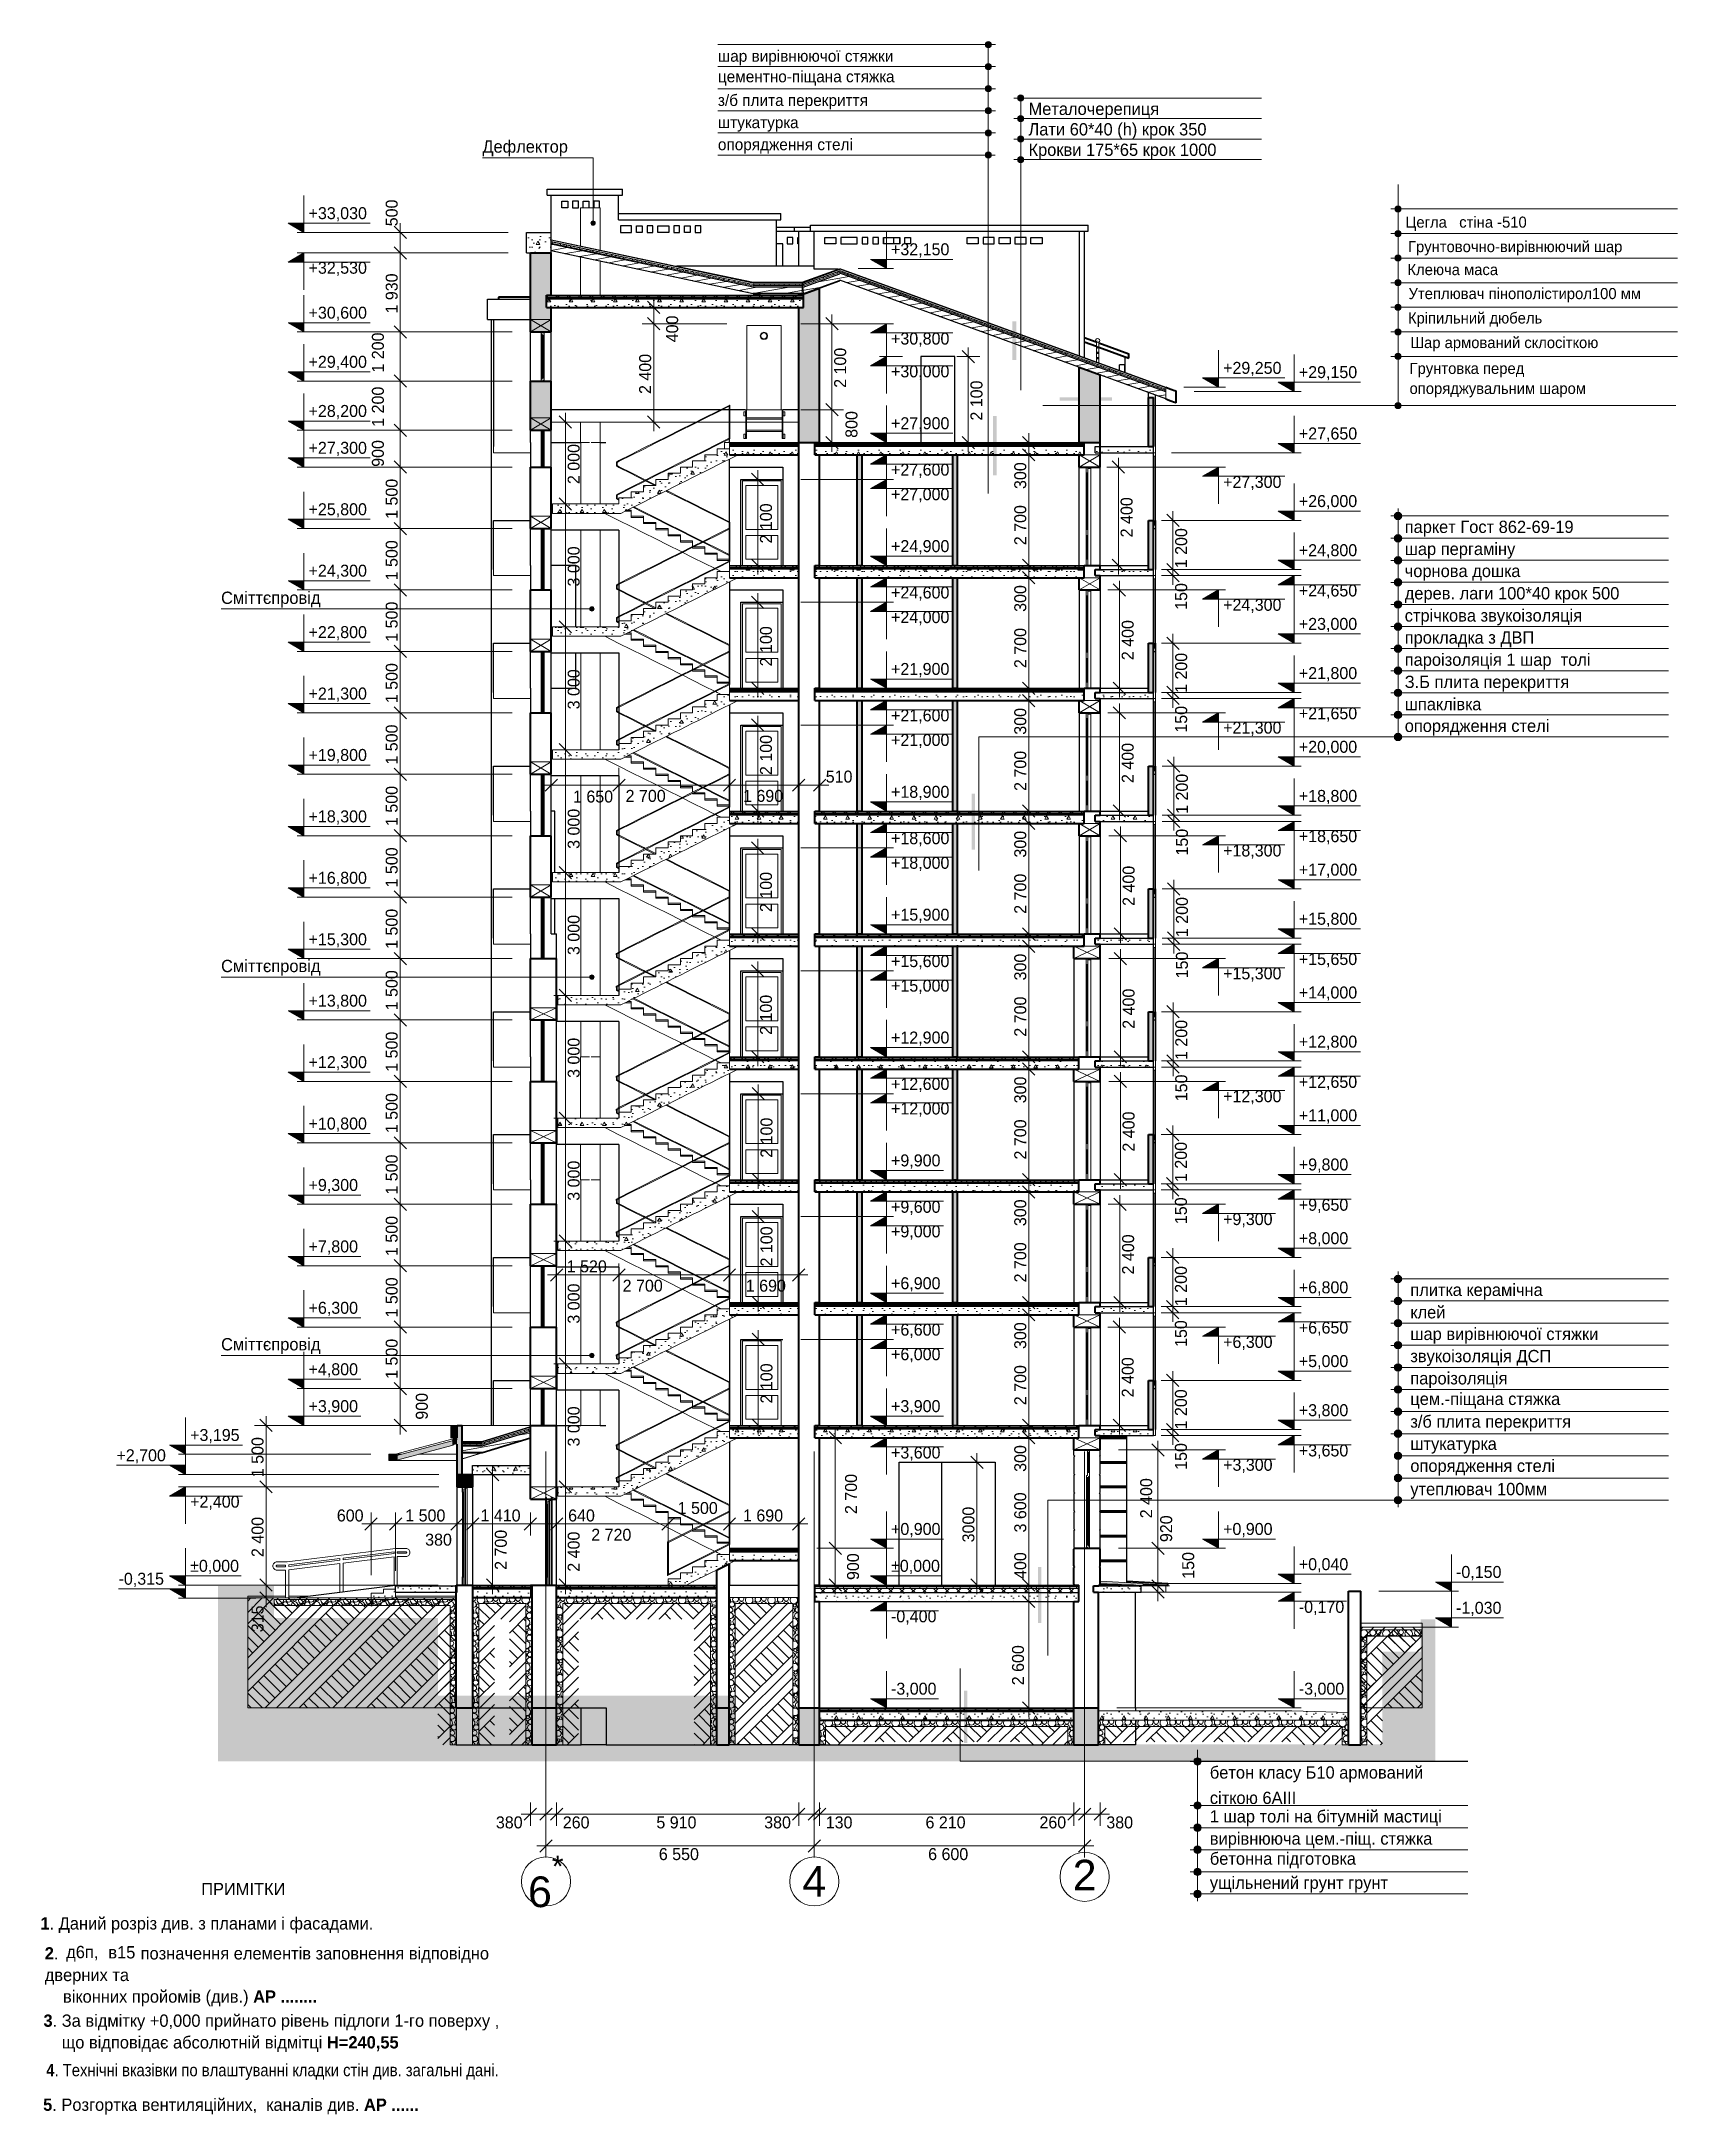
# Model space of a CAD drawing. Header units: millimetres. Extents: x -168133 to -32053, y -12928 to 37693.
# Drawn here: x -168133 to -128191, y -12928 to 37693 of the extents above; entities outside this region: 1.
import ezdxf

# ---------------------------------------------------------------- set-up
doc = ezdxf.new("R2010")
doc.units = ezdxf.units.MM
doc.header["$MEASUREMENT"] = 0
doc.linetypes.add('Штрихштриховая', pattern=[15500, 10000, -2000, 1500, -2000])
for name, color, linetype, lineweight in [('01 Вентканали_Ном._пера__1', 7, 'Continuous', 13), ('01 Лінії_Ном._пера__1', 7, 'Continuous', 13), ('01 Лінії_Ном._пера__21', 7, 'Continuous', 20), ('01 Текст_Ном._пера__1', 7, 'Continuous', 13), ('0_Ном._пера__1', 7, 'Continuous', 13), ('0_Ном._пера__19', 255, 'Continuous', 0), ('0_Ном._пера__21', 7, 'Continuous', 20), ('0_Ном._пера__41', 7, 'Continuous', 30), ('0_Ном._пера__61', 7, 'Continuous', 40), ('Text blocks_Ном._пера__1', 7, 'Continuous', 13), ('Двери ArchiCAD_Ном._пера__1', 7, 'Continuous', 13), ('Двери ArchiCAD_Ном._пера__41', 7, 'Continuous', 30), ('Интерьер- Перегородка_Ном._пера__41', 7, 'Continuous', 30), ('Интерьер- Перегородка_Ном._пера__61', 7, 'Continuous', 40), ('Кладочні розміри_Ном._пера__1', 7, 'Continuous', 13), ('Кладочні розміри_Ном._пера__120', 7, 'Continuous', 13), ('Кладочні розміри_Ном._пера__21', 7, 'Continuous', 20), ('Колонны_Ном._пера__21', 7, 'Continuous', 20), ('Крыши_Ном._пера__1', 7, 'Continuous', 13), ('Крыши_Ном._пера__100', 2, 'Continuous', 13), ('Крыши_Ном._пера__121', 255, 'Continuous', 13), ('Крыши_Ном._пера__2', 8, 'Continuous', 13), ('Крыши_Ном._пера__21', 7, 'Continuous', 20), ('Крыши_Ном._пера__41', 7, 'Continuous', 30), ('Крыши_Ном._пера__61', 7, 'Continuous', 40), ('Лестницы внутренние_Ном._пера__1', 7, 'Continuous', 13), ('Лестницы внутренние_Ном._пера__21', 7, 'Continuous', 20), ('Лестницы внутренние_Ном._пера__7', 7, 'Continuous', 5), ('Мебель_Ном._пера__1', 7, 'Continuous', 13), ('Мебель_Ном._пера__11', 171, 'Continuous', 18), ('Мебель_Ном._пера__2', 8, 'Continuous', 13), ('Мебель_Ном._пера__21', 7, 'Continuous', 20), ('Окна ArchiCAD_Ном._пера__1', 7, 'Continuous', 13), ('Окна ArchiCAD_Ном._пера__41', 7, 'Continuous', 30), ('перегородки_Ном._пера__61', 7, 'Continuous', 40), ('Перекрытия_Ном._пера__1', 7, 'Continuous', 13), ('Перекрытия_Ном._пера__120', 7, 'Continuous', 13), ('Перекрытия_Ном._пера__21', 7, 'Continuous', 20), ('Перекрытия_Ном._пера__41', 7, 'Continuous', 30), ('Перекрытия_Ном._пера__61', 7, 'Continuous', 40), ('Стены несущие_Ном._пера__41', 7, 'Continuous', 30), ('Стены несущие_Ном._пера__42', 8, 'Continuous', 30), ('Стены несущие_Ном._пера__61', 7, 'Continuous', 40), ('Элемент модели - Зона_Ном._пера__7', 7, 'Continuous', 5)]:
    doc.layers.add(name, color=color, linetype=linetype, lineweight=lineweight)
for name, color, linetype in [('01 Лінії', 7, 'Continuous'), ('Двери ArchiCAD', 7, 'Continuous'), ('Интерьер- Перегородка', 7, 'Continuous'), ('Кладочні розміри', 7, 'Continuous'), ('Колонны', 7, 'Continuous'), ('Крыши', 7, 'Continuous'), ('Лестницы внутренние', 7, 'Continuous'), ('Мебель', 7, 'Continuous'), ('Окна ArchiCAD', 7, 'Continuous'), ('перегородки', 7, 'Continuous'), ('Перекрытия', 7, 'Continuous'), ('Стены несущие', 7, 'Continuous')]:
    doc.layers.add(name, color=color, linetype=linetype)
for name, color, linetype, lineweight, true_color in [('0_Ном._пера__3', 7, 'Continuous', 18, 0xdd5800), ('0_Ном._пера__98', 7, 'Continuous', 13, 0x001f3e), ('Двери ArchiCAD_Ном._пера__23', 7, 'Continuous', 20, 0xff6600), ('Двери ArchiCAD_Ном._пера__3', 7, 'Continuous', 18, 0xdd5800), ('Интерьер- Перегородка_Ном._пера__102', 7, 'Continuous', 60, 0xcccccc), ('Интерьер- Перегородка_Ном._пера__181', 7, 'Continuous', 13, 0xcfcfcf), ('Кладочні розміри_Ном._пера__98', 7, 'Continuous', 13, 0x001f3e), ('Лестницы внутренние_Ном._пера__241', 7, 'Continuous', 13, 0x515151), ('перегородки_Ном._пера__102', 7, 'Continuous', 60, 0xcccccc), ('Перекрытия_Ном._пера__191', 7, 'Continuous', 0, 0xe8e8e8), ('Перекрытия_Ном._пера__221', 7, 'Continuous', 13, 0x6f6f6f), ('Перекрытия_Ном._пера__222', 7, 'Continuous', 0, 0xe8e8e8), ('Перекрытия_Ном._пера__224', 7, 'Continuous', 0, 0xe8e8e8), ('Перекрытия_Ном._пера__4', 7, 'Continuous', 20, 0x016515)]:
    doc.layers.add(name, color=color, linetype=linetype, lineweight=lineweight, true_color=true_color)
doc.styles.add('СГЕНЕРИР_СТИЛЬ_1', font='')
doc.styles.add('СГЕНЕРИР_СТИЛЬ_2', font='GOTHIC.TTF')
doc.styles.add('СГЕНЕРИР_СТИЛЬ_3', font='GOTHIC.TTF')
doc.styles.add('СГЕНЕРИР_СТИЛЬ_4', font='ARIAL.TTF')
doc.styles.get('СГЕНЕРИР_СТИЛЬ_1').set_extended_font_data('Century Gothic')
doc.dimstyles.new('СГЕНЕРИР_СТИЛЬ__1', dxfattribs={"dimtxt": 292.500007, "dimasz": 285, "dimexe": 0.18, "dimexo": 444.840628, "dimgap": 0.09, "dimtad": 3, "dimdec": 0, "dimzin": 0, "dimdsep": 46, "dimtxsty": 'СГЕНЕРИР_СТИЛЬ_1', "dimblk": 'ARROWHEAD_6', "dimblk1": 'ARROWHEAD_6', "dimblk2": 'ARROWHEAD_6', "dimcen": 0.09, "dimclrd": 256, "dimclre": 256, "dimclrt": 256, "dimadec": 0, "dimazin": 0, "dimtfac": 1, "dimtdec": 4, "dimtmove": 0, "dimatfit": 3, "dimfxl": 0, "dimtolj": 1, "dimtzin": 0, "dimarcsym": 0})
doc.dimstyles.new('СГЕНЕРИР_СТИЛЬ__2', dxfattribs={"dimtxt": 292.500007, "dimasz": 285, "dimexe": 0.18, "dimexo": 444.840628, "dimgap": 0.09, "dimtad": 3, "dimdec": 0, "dimzin": 0, "dimdsep": 46, "dimtxsty": 'СГЕНЕРИР_СТИЛЬ_1', "dimblk": 'ARROWHEAD_6', "dimblk1": 'ARROWHEAD_6', "dimblk2": 'ARROWHEAD_6', "dimcen": 0.09, "dimclrd": 256, "dimclre": 256, "dimclrt": 256, "dimadec": 0, "dimazin": 0, "dimtfac": 1, "dimtdec": 4, "dimtmove": 2, "dimatfit": 3, "dimfxl": 0, "dimtolj": 1, "dimtzin": 0, "dimarcsym": 0})
doc.dimstyles.new('СГЕНЕРИР_СТИЛЬ__3', dxfattribs={"dimtxt": 292.500007, "dimasz": 285, "dimexe": 0.18, "dimexo": 444.840628, "dimgap": 0.09, "dimtad": 1, "dimdec": 0, "dimzin": 0, "dimdsep": 46, "dimtxsty": 'СГЕНЕРИР_СТИЛЬ_1', "dimblk": 'ARROWHEAD_6', "dimblk1": 'ARROWHEAD_6', "dimblk2": 'ARROWHEAD_6', "dimcen": 0.09, "dimclrd": 256, "dimclre": 256, "dimclrt": 256, "dimadec": 0, "dimazin": 0, "dimtfac": 1, "dimtdec": 4, "dimtmove": 2, "dimatfit": 3, "dimfxl": 0, "dimtolj": 1, "dimtzin": 0, "dimarcsym": 0})
doc.dimstyles.new('СГЕНЕРИР_СТИЛЬ__4', dxfattribs={"dimtxt": 292.500007, "dimasz": 285, "dimexe": 0.18, "dimexo": 444.840628, "dimgap": 0.09, "dimtad": 1, "dimdec": 0, "dimzin": 0, "dimdsep": 46, "dimtxsty": 'СГЕНЕРИР_СТИЛЬ_1', "dimblk": 'ARROWHEAD_6', "dimblk1": 'ARROWHEAD_6', "dimblk2": 'ARROWHEAD_6', "dimcen": 0.09, "dimclrd": 256, "dimclre": 256, "dimclrt": 256, "dimadec": 0, "dimazin": 0, "dimtfac": 1, "dimtdec": 4, "dimtmove": 0, "dimatfit": 3, "dimfxl": 0, "dimtolj": 1, "dimtzin": 0, "dimarcsym": 0})
doc.dimstyles.new('СГЕНЕРИР_СТИЛЬ__5', dxfattribs={"dimtxt": 292.500007, "dimasz": 285, "dimexe": 0.18, "dimexo": 444.840628, "dimgap": 0.09, "dimtad": 1, "dimtih": 1, "dimtoh": 1, "dimdec": 0, "dimzin": 0, "dimdsep": 46, "dimtxsty": 'СГЕНЕРИР_СТИЛЬ_1', "dimblk": 'ARROWHEAD_6', "dimblk1": 'ARROWHEAD_6', "dimblk2": 'ARROWHEAD_6', "dimcen": 0.09, "dimclrd": 256, "dimclre": 256, "dimclrt": 256, "dimadec": 0, "dimazin": 0, "dimtfac": 1, "dimtdec": 4, "dimtmove": 2, "dimatfit": 3, "dimfxl": 0, "dimtolj": 1, "dimtzin": 0, "dimarcsym": 0})
doc.dimstyles.new('СГЕНЕРИР_СТИЛЬ__6', dxfattribs={"dimtxt": 292.500007, "dimasz": 285, "dimexe": 0.18, "dimexo": 444.840628, "dimgap": 0.09, "dimtad": 1, "dimtih": 1, "dimtoh": 1, "dimdec": 0, "dimzin": 0, "dimdsep": 46, "dimtxsty": 'СГЕНЕРИР_СТИЛЬ_1', "dimblk": 'ARROWHEAD_6', "dimblk1": 'ARROWHEAD_6', "dimblk2": 'ARROWHEAD_6', "dimcen": 0.09, "dimclrd": 256, "dimclre": 256, "dimclrt": 256, "dimadec": 0, "dimazin": 0, "dimtfac": 1, "dimtdec": 4, "dimtmove": 0, "dimatfit": 3, "dimfxl": 0, "dimtolj": 1, "dimtzin": 0, "dimarcsym": 0})
doc.dimstyles.new('СГЕНЕРИР_СТИЛЬ__7', dxfattribs={"dimtxt": 292.500007, "dimasz": 285, "dimexe": 0.18, "dimexo": 444.840628, "dimgap": 0.09, "dimtad": 3, "dimtih": 1, "dimtoh": 1, "dimdec": 0, "dimzin": 0, "dimdsep": 46, "dimtxsty": 'СГЕНЕРИР_СТИЛЬ_2', "dimblk": 'ARROWHEAD_6', "dimblk1": 'ARROWHEAD_6', "dimblk2": 'ARROWHEAD_6', "dimcen": 0.09, "dimclrd": 256, "dimclre": 256, "dimclrt": 256, "dimadec": 0, "dimazin": 0, "dimtfac": 1, "dimtdec": 4, "dimtmove": 0, "dimatfit": 3, "dimfxl": 0, "dimtolj": 1, "dimtzin": 0, "dimarcsym": 0})
pattern_1 = [(45, (0, 0), (-413.6575, 413.6575), []), (45, (-137.9, 137.9), (-827.315, 827.315), []), (45, (-275.8, 275.8), (-827.315, 827.315), []), (135, (-413.66, 413.66), (137.88582, 137.88582), [585, -585])]
pattern_2 = [(0, (0, 0), (0, 90.000004), [])]
pattern_3 = [(45, (0, 0), (-137.88582, 137.88582), []), (135, (0, 0), (137.88582, 137.88582), [])]
pattern_4 = [(0, (0, 0), (0, 406400), []), (0, (0, 90), (0, 406400), []), (90, (0, 0), (-406.4, 0), [88.9, -406400]), (90, (38.1, 0), (-406.4, 0), [88.9, -406400]), (66.8014, (0, 0), (-343.3379, 147.1448), []), (293.1986, (38.1, 0), (343.3379, 147.1448), [])]
pattern_5 = [(0, (0, 0), (0, 935.3075), [90, -450]), (0, (270, 467.7), (0, 935.3075), [90, -450]), (60, (0, 0), (-810, 467.654), [90, -450]), (60, (540, 0), (-810, 467.654), [90, -450]), (120, (90, 0), (810, 467.654), [90, -450]), (120, (630, 0), (810, 467.654), [90, -450]), (0, (0, 90), (0, 180), [0, -180, 0, -270]), (45, (90, 90), (-127.27923, 127.27923), [0, -135, 0, -225])]
pattern_6 = [(0, (0, 0), (0, 935.3075), [90, -450]), (0, (270, 467.7), (0, 935.3075), [90, -450]), (60, (0, 0), (-810, 467.654), [90, -450]), (60, (540, 0), (-810, 467.654), [90, -450]), (120, (90, 0), (810, 467.654), [90, -450]), (120, (630, 0), (810, 467.654), [90, -450]), (0, (0, 90), (0, 180), [0, -180, 0, -270]), (45, (90, 90), (-127.27923, 127.27923), [0, -135, 0, -225])]
pattern_7 = [(0, (0, 0), (0, 935.3074), [90, -450]), (0, (270, 467.7), (0, 935.3074), [90, -450]), (60, (0, 0), (-810, 467.6537), [90, -450]), (60, (540, 0), (-810, 467.6537), [90, -450]), (120, (90, 0), (810, 467.6537), [90, -450]), (120, (630, 0), (810, 467.6537), [90, -450]), (0, (0, 90), (0, 180), [0, -180, 0, -270]), (45, (90, 90), (-127.27922, 127.27922), [0, -135, 0, -225])]
pattern_8 = [(90, (0, 0), (-150, 0), [])]
pattern_9 = [(10, (0, 0), (-23.4425, 132.94904), [])]
pattern_10 = [(0, (0, 0), (0, 561.1845), [54, -270]), (0, (162, 280.6), (0, 561.1845), [54, -270]), (60, (0, 0), (-486, 280.5922), [54, -270]), (60, (324, 0), (-486, 280.5922), [54, -270]), (120, (54, 0), (486, 280.5922), [54, -270]), (120, (378, 0), (486, 280.5922), [54, -270]), (0, (0, 54), (0, 108), [0, -108, 0, -162]), (45, (54, 54), (-76.36753, 76.36753), [0, -81, 0, -135])]

msp = doc.modelspace()

# ---------------------------------------------------------------- texts
at = {"layer": '01 Текст_Ном._пера__1', "linetype": 'Continuous', "attachment_point": 7, "style": 'СГЕНЕРИР_СТИЛЬ_3'}
for s, insert, char_height in [('{шар вирівнюючої стяжки}', (-151618.7, 37113.8), 280), ('{цементно-піщана стяжка}', (-151618.7, 36615.8), 280), ('{з/б плита перекриття}', (-151618.7, 36033.8), 280), ('{штукатурка}', (-151618.7, 35492.1), 280), ('{опорядження стелі}', (-151618.7, 34953.8), 280), ('{паркет Гост 862-69-19}', (-134850.9, 25600.7), 300), ('{шар пергаміну}', (-134850.9, 25062.4), 300), ('{чорнова дошка}', (-134850.9, 24524.2), 300), ('{дерев. лаги 100*40 крок 500}', (-134850.9, 23978.9), 300), ('{стрічкова звукоізоляція}', (-134850.9, 23437.2), 300), ('{прокладка з ДВП}', (-134850.9, 22898.9), 300), ('{пароізоляція 1 шар  толі}', (-134850.9, 22357.2), 300), ('{З.Б плита перекриття}', (-134850.9, 21815.4), 300), ('{шпаклівка}', (-134850.9, 21357.3), 300), ('{опорядження стелі}', (-134850.9, 20742.4), 300), ('{плитка керамічна}', (-134713.9, 6970), 300), ('{клей}', (-134713.9, 6508.4), 300), ('{шар вирівнюючої стяжки}', (-134713.9, 5893.5), 300), ('{звукоізоляція ДСП}', (-134713.9, 5351.8), 300), ('{пароізоляція}', (-134713.9, 4810), 300), ('{цем.-піщана стяжка}', (-134713.9, 4310.6), 300), ('{з/б плита перекриття}', (-134713.9, 3753.5), 300), ('{опорядження стелі}', (-134713.9, 2673.5), 300), ('{штукатурка}', (-134713.9, 3211.8), 300), ('{утеплювач 100мм}', (-134713.9, 2104.7), 300), ('{1 шар толі на бітумній мастиці}', (-139609, -5887.4), 300), ('{вирівнююча цем.-піщ. стяжка}', (-139609, -6429.2), 300), ('{бетонна підготовка}', (-139609, -6915.1), 300), ('{ущільнений грунт грунт}', (-139609, -7507.4), 300)]:
    msp.add_mtext(s, dxfattribs=dict(at, insert=insert, char_height=char_height))
at = {"layer": '01 Текст_Ном._пера__1', "linetype": 'Continuous', "insert": (-139609, -5349.2), "char_height": 300, "width": 5943.907, "attachment_point": 7, "line_spacing_factor": 1.240073, "style": 'СГЕНЕРИР_СТИЛЬ_3'}
msp.add_mtext('{бетон класу Б10 армований сіткою 6AIII }', dxfattribs=at)
at = {"layer": '0_Ном._пера__1', "linetype": 'Continuous', "insert": (-144035.6, 36198.9), "char_height": 300, "attachment_point": 1, "style": 'СГЕНЕРИР_СТИЛЬ_1'}
msp.add_mtext('{Металочерепиця\\PЛати 60*40 (h) крок 350\\PКрокви 175*65 крок 1000\\P}', dxfattribs=at)
at = {"layer": '0_Ном._пера__3', "linetype": 'Continuous', "char_height": 300, "attachment_point": 1, "style": 'СГЕНЕРИР_СТИЛЬ_2'}
for s, insert in [('{д6п,}', (-167529.8, -8809.2)), ('{в15}', (-166501.1, -8816.8))]:
    msp.add_mtext(s, dxfattribs=dict(at, insert=insert))
at = {"layer": 'Text blocks_Ном._пера__1', "linetype": 'Continuous'}
for s, insert, char_height, attachment_point, style in [('{6\\A1{\\H0.7x;\\S*^  ;}}', (-155821.3, -7238.8), 750, 5, 'СГЕНЕРИР_СТИЛЬ_4'), ('{4}', (-149265.6, -7232.6), 750, 5, 'СГЕНЕРИР_СТИЛЬ_4'), ('{2}', (-142665.6, -7082), 750, 5, 'СГЕНЕРИР_СТИЛЬ_4'), ('{1}', (-32293.1, -7193), 750, 5, 'СГЕНЕРИР_СТИЛЬ_4'), ('{ПРИМІТКИ  }', (-164233.3, -7421.1), 300, 4, 'СГЕНЕРИР_СТИЛЬ_2'), ('\\A1;{\\fCentury Gothic|b1|i0|c204|p34;1\\fCentury Gothic|b0|i0|c204|p34;. Даний розріз див. з планами і фасадами.}', (-168158.3, -8305.7), 300, 4, 'СГЕНЕРИР_СТИЛЬ_2'), ('\\A1;{\\W0.900000x;\\fCentury Gothic|b1|i0|c204|p34;4\\fCentury Gothic|b0|i0|c204|p34;. Технічні вказівки по влаштуванні кладки стін див. загальні дані.}', (-168014.9, -11888.5), 300, 4, 'СГЕНЕРИР_СТИЛЬ_2'), ('\\A1;{\\fCentury Gothic|b1|i0|c204|p34;5\\fCentury Gothic|b0|i0|c204|p34;. Розгортка вентиляційних,  каналів див. \\fCentury Gothic|b1|i0|c204|p34;АР ......}', (-168092.4, -12733), 300, 4, 'СГЕНЕРИР_СТИЛЬ_2')]:
    msp.add_mtext(s, dxfattribs=dict(at, insert=insert, char_height=char_height, attachment_point=attachment_point, style=style))
at = {"layer": 'Text blocks_Ном._пера__1', "linetype": 'Continuous', "insert": (-168052.8, -9564.6), "char_height": 300, "width": 11186.846, "attachment_point": 4, "line_spacing_factor": 1.054475, "style": 'СГЕНЕРИР_СТИЛЬ_2'}
msp.add_mtext('\\A1;{\\fCentury Gothic|b1|i0|c204|p34;2\\fCentury Gothic|b0|i0|c204|p34;.                  позначення елементів заповнення відповідно дверних та\\P    віконних пройомів (див.) \\fCentury Gothic|b1|i0|c204|p34;АР ........}', dxfattribs=at)
at = {"layer": 'Text blocks_Ном._пера__1', "linetype": 'Continuous', "insert": (-168084.2, -10943.6), "char_height": 300, "attachment_point": 4, "line_spacing_factor": 1.05928, "style": 'СГЕНЕРИР_СТИЛЬ_2'}
msp.add_mtext('\\A1;{\\fCentury Gothic|b1|i0|c204|p34;3\\fCentury Gothic|b0|i0|c204|p34;. За відмітку +0,000 прийнато рівень підлоги 1-го поверху ,\\P    що відповідає абсолютній відмітці \\fCentury Gothic|b1|i0|c204|p34;Н=240,55}', dxfattribs=at)
at = {"layer": 'Элемент модели - Зона_Ном._пера__7', "linetype": 'Continuous', "char_height": 270, "attachment_point": 4, "style": 'СГЕНЕРИР_СТИЛЬ_3'}
for s, insert in [('{Цегла   стіна -510}', (-134833.2, 33242.3)), ('{Грунтовочно-вирівнюючий шар}', (-134771.1, 32643.4)), ('{Клеюча маса}', (-134784.4, 32120.8)), ('{Утеплювач пінополістирол100 мм}', (-134757.7, 31497)), ('{Кріпильний дюбель}', (-134771.9, 30900.2)), ('{Шар армований склосіткою}', (-134709.6, 30300.2))]:
    msp.add_mtext(s, dxfattribs=dict(at, insert=insert))
at = {"layer": 'Элемент модели - Зона_Ном._пера__7', "linetype": 'Continuous', "insert": (-134732.8, 29425), "char_height": 270, "attachment_point": 4, "line_spacing_factor": 1.088185, "style": 'СГЕНЕРИР_СТИЛЬ_3'}
msp.add_mtext('{Грунтовка перед \\Pопоряджувальним шаром}', dxfattribs=at)

# ---------------------------------------------------------------- blocks, each defined once
blk = doc.blocks.new('Элемент разреза_1')
at = {"linetype": 'Continuous', "lineweight": 0, "true_color": 0x000000}
h = blk.add_hatch(dxfattribs=at)
h.set_pattern_fill('Грунт', color=18, style=0, pattern_type=2)
h.set_pattern_definition(pattern_1)
h.paths.add_polyline_path([(-134747, -1025), (-135926, -1025), (-135926, -3000), (-134426, -3000), (-134426, -1025)])
at = {"layer": '0_Ном._пера__1', "linetype": 'Continuous'}
for p, q in [((-135160, -929), (-135926, -929)), ((-134426, -929), (-135160, -929)), ((-134426, -1025), (-134426, -929)), ((-135926, -1025), (-134747, -1025)), ((-135926, -3000), (-135926, -1025)), ((-134747, -1025), (-134426, -1025)), ((-134426, -3000), (-134426, -1025)), ((-135926, -3000), (-134426, -3000))]:
    blk.add_line(p, q, dxfattribs=at)
blk = doc.blocks.new('Элемент разреза_2')
at = {"layer": '0_Ном._пера__98', "linetype": 'Continuous'}
for p, q in [((-162466, 522), (-162475, 504)), ((-162453, 537), (-162466, 522)), ((-162438, 549), (-162453, 537)), ((-162421, 558), (-162438, 549)), ((-162402, 564), (-162421, 558)), ((-162384, 566), (-162402, 564)), ((-162135, 566), (-162384, 566)), ((-159489, 896), (-162135, 566)), ((-162132, 526), (-162132, 526)), ((-162132, 526), (-162132, 526)), ((-160849, 646), (-162092, 491)), ((-162092, 451), (-160849, 606)), ((-162092, 371), (-160849, 526)), ((-160849, 646), (-160849, 606)), ((-160849, 526), (-160849, -169)), ((-160810, 691), (-160809, 691)), ((-160809, 691), (-160809, 691)), ((-159526, 811), (-160769, 656)), ((-160769, 616), (-159526, 771)), ((-160769, 536), (-159526, 691)), ((-160769, 656), (-160769, 616)), ((-160769, 536), (-160769, -164)), ((-159526, 811), (-159526, 771)), ((-159526, 691), (-159526, -4)), ((-159234, 896), (-159489, 896)), ((-159487, 856), (-159486, 856)), ((-159486, 856), (-159486, 856)), ((-159446, 816), (-159446, 776)), ((-159238, 816), (-159446, 816)), ((-159446, 776), (-159238, 776)), ((-159446, 696), (-159446, -4)), ((-159446, 696), (-159234, 696)), ((-159233, 815), (-159238, 816)), ((-159238, 776), (-159233, 776)), ((-159217, 894), (-159234, 896)), ((-159234, 696), (-159217, 698)), ((-159229, 814), (-159233, 815)), ((-159233, 776), (-159229, 778)), ((-159225, 812), (-159229, 814)), ((-159229, 778), (-159225, 779)), ((-159222, 810), (-159225, 812)), ((-159225, 779), (-159222, 782)), ((-159220, 807), (-159222, 810)), ((-159222, 782), (-159220, 785)), ((-159218, 803), (-159220, 807)), ((-159220, 785), (-159218, 788)), ((-159217, 800), (-159218, 803)), ((-159218, 788), (-159217, 792)), ((-159198, 888), (-159217, 894)), ((-159217, 796), (-159217, 800)), ((-159217, 792), (-159217, 796)), ((-159217, 698), (-159198, 703)), ((-159181, 879), (-159198, 888)), ((-159198, 703), (-159181, 713)), ((-159166, 867), (-159181, 879)), ((-159181, 713), (-159166, 725)), ((-159153, 852), (-159166, 867)), ((-159166, 725), (-159153, 740)), ((-159144, 834), (-159153, 852)), ((-159153, 740), (-159144, 758)), ((-159138, 815), (-159144, 834)), ((-159144, 758), (-159138, 776)), ((-159136, 796), (-159138, 815)), ((-159138, 776), (-159136, 796)), ((-162481, 485), (-162482, 466)), ((-162482, 466), (-162481, 446)), ((-162475, 504), (-162481, 485)), ((-162481, 446), (-162475, 428)), ((-162475, 428), (-162466, 410)), ((-162466, 410), (-162453, 395)), ((-162453, 395), (-162438, 383)), ((-162438, 383), (-162421, 373)), ((-162421, 373), (-162402, 368)), ((-162401, 473), (-162402, 470)), ((-162402, 470), (-162402, 466)), ((-162402, 466), (-162402, 462)), ((-162402, 462), (-162401, 458)), ((-162402, 368), (-162384, 366)), ((-162399, 477), (-162401, 473)), ((-162401, 458), (-162399, 455)), ((-162396, 480), (-162399, 477)), ((-162399, 455), (-162396, 452)), ((-162393, 482), (-162396, 480)), ((-162396, 452), (-162393, 449)), ((-162390, 484), (-162393, 482)), ((-162393, 449), (-162390, 448)), ((-162386, 485), (-162390, 484)), ((-162390, 448), (-162386, 446)), ((-162380, 486), (-162386, 485)), ((-162386, 446), (-162380, 446)), ((-162384, 366), (-162172, 366)), ((-162172, 486), (-162380, 486)), ((-162380, 446), (-162172, 446)), ((-162172, 486), (-162172, 446)), ((-162172, 366), (-162172, -312)), ((-162092, 491), (-162092, 451)), ((-162092, 371), (-162092, -312)), ((-160849, -169), (-160846, -169)), ((-160846, -169), (-160838, -169)), ((-160838, -169), (-160825, -169)), ((-160825, -169), (-160809, -169)), ((-159526, -4), (-159523, -4)), ((-159523, -4), (-159515, -4)), ((-159515, -4), (-159502, -4)), ((-159502, -4), (-159486, -4)), ((-159486, -4), (-159471, -4)), ((-159471, -4), (-159458, -4)), ((-159458, -4), (-159449, -4)), ((-159449, -4), (-159446, -4))]:
    blk.add_line(p, q, dxfattribs=at)
blk = doc.blocks.new('Элемент разреза_3')
at = {"layer": '0_Ном._пера__41', "linetype": 'Continuous'}
for p, q in [((-161953, -312), (-159486, -4)), ((-159486, -4), (-159486, -20)), ((-159486, -311), (-159486, -312))]:
    blk.add_line(p, q, dxfattribs=at)
blk = doc.blocks.new('Элемент разреза_4')
at = {"layer": 'Крыши_Ном._пера__21', "linetype": 'Continuous'}
for p, q in [((-159452, 3195), (-159337, 3195)), ((-159452, 3045), (-157985, 3045)), ((-158917, 3195), (-157985, 3195))]:
    blk.add_line(p, q, dxfattribs=at)
blk = doc.blocks.new('Элемент разреза_5')
at = {"linetype": 'Continuous', "lineweight": 0, "true_color": 0xffffff}
blk.add_hatch(color=7, dxfattribs=at).paths.add_polyline_path([(-158084, 3418), (-157985, 3445), (-157985, 3600), (-158084, 3573)])
at = {"layer": '0_Ном._пера__21', "linetype": 'Continuous'}
for p, q in [((-159486, 3198), (-158084, 3573)), ((-159486, 3195), (-159486, 3198))]:
    blk.add_line(p, q, dxfattribs=at)
at = {"layer": '0_Ном._пера__41', "linetype": 'Continuous'}
for p, q in [((-158084, 3573), (-157985, 3600)), ((-158084, 3418), (-158084, 3573))]:
    blk.add_line(p, q, dxfattribs=at)
blk = doc.blocks.new('Элемент разреза_6')
at = {"layer": 'Двери ArchiCAD_Ном._пера__1', "linetype": 'Continuous'}
for p, q in [((-157855.62974, 2268), (-157855.62974, 200)), ((-157815.62974, 2268), (-157815.62974, 200)), ((-157783.62974, 0), (-157783.62974, 2352)), ((-157740.62974, 0), (-157740.62974, 2368))]:
    blk.add_line(p, q, dxfattribs=at)
at = {"layer": 'Двери ArchiCAD_Ном._пера__23', "linetype": 'Continuous'}
for p, q in [((-157855.62974, 2400), (-157740.62974, 2400)), ((-157855.62974, 2368), (-157855.62974, 2400)), ((-157815.62974, 2352), (-157783.62974, 2352)), ((-157783.62974, 2352), (-157783.62974, 2368)), ((-157783.62974, 2368), (-157740.62974, 2368)), ((-157740.62974, 2368), (-157740.62974, 2400))]:
    blk.add_line(p, q, dxfattribs=at)
at = {"layer": 'Двери ArchiCAD_Ном._пера__41', "linetype": 'Continuous'}
for p, q in [((-157985.62974, 0), (-157985.62974, 2400)), ((-157855.62974, 2268), (-157855.62974, 2368)), ((-157855.62974, 2268), (-157815.62974, 2268)), ((-157841.62974, 200), (-157841.62974, 2268)), ((-157829.62974, 2268), (-157829.62974, 200)), ((-157815.62974, 2268), (-157815.62974, 2352)), ((-157605.62974, 0), (-157605.62974, 2400)), ((-157855.62974, 200), (-157815.62974, 200)), ((-157855.62974, 0), (-157855.62974, 200)), ((-157815.62974, 0), (-157815.62974, 200)), ((-157855.62974, 0), (-157815.62974, 0))]:
    blk.add_line(p, q, dxfattribs=at)
blk = doc.blocks.new('Элемент разреза_7')
at = {"layer": 'Крыши_Ном._пера__21', "linetype": 'Continuous'}
for p, q in [((-157844, 3085), (-157845, 3093)), ((-157364, 3232), (-157844, 3085))]:
    blk.add_line(p, q, dxfattribs=at)
blk = doc.blocks.new('Элемент разреза_8')
at = {"layer": 'Интерьер- Перегородка_Ном._пера__41', "linetype": 'Continuous'}
blk.add_line((-156195.62974, 2100), (-156195.62974, 2700), dxfattribs=at)
blk = doc.blocks.new('Элемент разреза_9')
at = {"layer": 'Стены несущие_Ном._пера__41', "linetype": 'Continuous'}
for p, q in [((-158006, -3000), (-158006, -3900)), ((-157606, -3000), (-156156, -3000)), ((-158006, -3900), (-156156, -3900))]:
    blk.add_line(p, q, dxfattribs=at)
blk = doc.blocks.new('Элемент разреза_10')
at = {"layer": 'Двери ArchiCAD_Ном._пера__1', "linetype": 'Continuous'}
for p, q in [((-155824.62974, 2137), (-155805.62974, 2137)), ((-155824.62974, 2087), (-155824.62974, 2137)), ((-155824.62974, 0), (-155824.62974, 2087)), ((-155824.62974, 2087), (-155805.62974, 2087)), ((-155805.62974, 2100), (-155805.62974, 2137)), ((-155733.62974, 0), (-155733.62974, 2052)), ((-155690.62974, 2100), (-155685.62974, 2100)), ((-155690.62974, 2075), (-155685.62974, 2075)), ((-155690.62974, 0), (-155690.62974, 2068)), ((-155685.62974, 2137), (-155666.62974, 2137)), ((-155685.62974, 2100), (-155685.62974, 2137)), ((-155685.62974, 2075), (-155685.62974, 2087)), ((-155685.62974, 2087), (-155666.62974, 2087)), ((-155685.62974, 0), (-155685.62974, 2075)), ((-155666.62974, 2087), (-155666.62974, 2137)), ((-155666.62974, 0), (-155666.62974, 2087))]:
    blk.add_line(p, q, dxfattribs=at)
at = {"layer": 'Двери ArchiCAD_Ном._пера__23', "linetype": 'Continuous'}
for p, q in [((-155805.62974, 2100), (-155690.62974, 2100)), ((-155805.62974, 2068), (-155805.62974, 2087)), ((-155765.62974, 2052), (-155733.62974, 2052)), ((-155733.62974, 2052), (-155733.62974, 2068)), ((-155733.62974, 2068), (-155690.62974, 2068)), ((-155690.62974, 2068), (-155690.62974, 2075))]:
    blk.add_line(p, q, dxfattribs=at)
at = {"layer": 'Двери ArchiCAD_Ном._пера__3', "linetype": 'Continuous'}
for p, q in [((-155805.62974, 1968), (-155805.62974, 200)), ((-155765.62974, 1968), (-155765.62974, 200))]:
    blk.add_line(p, q, dxfattribs=at)
at = {"layer": 'Двери ArchiCAD_Ном._пера__41', "linetype": 'Continuous'}
for p, q in [((-155805.62974, 1968), (-155805.62974, 2068)), ((-155765.62974, 1968), (-155765.62974, 2052)), ((-155805.62974, 1968), (-155765.62974, 1968)), ((-155791.62974, 200), (-155791.62974, 1968)), ((-155779.62974, 1968), (-155779.62974, 200)), ((-155805.62974, 200), (-155765.62974, 200)), ((-155805.62974, 0), (-155805.62974, 200)), ((-155805.62974, 0), (-155765.62974, 0)), ((-155765.62974, 0), (-155765.62974, 200))]:
    blk.add_line(p, q, dxfattribs=at)
blk = doc.blocks.new('Элемент разреза_11')
at = {"linetype": 'Continuous', "lineweight": 0, "true_color": 0x000000}
h = blk.add_hatch(dxfattribs=at)
h.set_pattern_fill('Грунт', color=18, style=0, pattern_type=2)
h.set_pattern_definition(pattern_1)
h.paths.add_polyline_path([(-158006, -3000), (-158006, -315), (-160649, -314), (-163099, -315), (-163099, -3000)])
at = {"layer": '0_Ном._пера__1', "linetype": 'Continuous'}
for p, q in [((-162172, -269), (-163099, -269)), ((-163099, -269), (-163099, -272)), ((-163099, -272), (-163099, -315)), ((-163099, -315), (-160649, -314)), ((-163099, -3000), (-163099, -315)), ((-161614, -269), (-162092, -269)), ((-158006, -315), (-160649, -314)), ((-158006, -269), (-159486, -269)), ((-158006, -3000), (-158006, -315)), ((-163099, -3000), (-158006, -3000))]:
    blk.add_line(p, q, dxfattribs=at)
blk = doc.blocks.new('Элемент разреза_12')
at = {"layer": 'Стены несущие_Ном._пера__41', "linetype": 'Continuous'}
blk.add_line((-155556, -3900), (-154956, -3900), dxfattribs=at)
blk = doc.blocks.new('Элемент разреза_13')
at = {"layer": 'Стены несущие_Ном._пера__41', "linetype": 'Continuous'}
blk.add_line((-149141, -3900), (-142926, -3900), dxfattribs=at)
blk = doc.blocks.new('Элемент разреза_14')
at = {"layer": 'Стены несущие_Ном._пера__41', "linetype": 'Continuous'}
for p, q in [((-141426, -3000), (-141426, -3067)), ((-141426, -3300), (-141426, -3900)), ((-141426, -3900), (-142326, -3900))]:
    blk.add_line(p, q, dxfattribs=at)
blk = doc.blocks.new('Элемент разреза_15')
at = {"layer": 'Перекрытия_Ном._пера__21', "linetype": 'Continuous'}
for p, q in [((-141286, -20), (-140686, -20)), ((-141286, -170), (-140686, -170)), ((-140686, -170), (-140686, -20))]:
    blk.add_line(p, q, dxfattribs=at)
blk = doc.blocks.new('Элемент разреза_16')
at = {"layer": 'Перекрытия', "linetype": 'Continuous', "lineweight": 0, "true_color": 0x000000}
h = blk.add_hatch(dxfattribs=at)
h.set_pattern_fill('Фанера__2_', color=18, style=0, pattern_type=2)
h.set_pattern_definition(pattern_2)
h.paths.add_polyline_path([(-142926, -3020), (-142926, -3000), (-149141, -3000), (-149141, -3020)])
h = blk.add_hatch(dxfattribs=at)
h.set_pattern_fill('Блоки', color=18, style=0, pattern_type=2)
h.set_pattern_definition(pattern_3)
h.paths.add_polyline_path([(-142926, -3050), (-142926, -3020), (-149141, -3020), (-149141, -3050)])
h = blk.add_hatch(dxfattribs=at)
h.set_pattern_fill('Стенка_каркасн__2х4_16_м_FB', color=18, style=0, pattern_type=2)
h.set_pattern_definition(pattern_4)
h.paths.add_polyline_path([(-142926, -3080), (-142926, -3050), (-149141, -3050), (-149141, -3080)])
h = blk.add_hatch(dxfattribs=at)
h.set_pattern_fill('structural_concrete', color=18, style=0, pattern_type=2)
h.set_pattern_definition(pattern_5)
h.paths.add_polyline_path([(-142926, -3300), (-142926, -3080), (-149141, -3080), (-149141, -3300)])
at = {"layer": 'Перекрытия_Ном._пера__1', "linetype": 'Continuous'}
for p, q in [((-149141, -3000), (-142926, -3000)), ((-149141, -3020), (-149141, -3000)), ((-149141, -3020), (-142926, -3020)), ((-149141, -3050), (-149141, -3020)), ((-149141, -3020), (-142926, -3020)), ((-142926, -3020), (-142926, -3000)), ((-142926, -3050), (-142926, -3020)), ((-149141, -3050), (-142926, -3050)), ((-149141, -3050), (-142926, -3050)), ((-149141, -3080), (-149141, -3050)), ((-142926, -3080), (-142926, -3050))]:
    blk.add_line(p, q, dxfattribs=at)
at = {"layer": 'Перекрытия_Ном._пера__21', "linetype": 'Continuous'}
for p, q in [((-149141, -3300), (-149141, -3080)), ((-142926, -3300), (-142926, -3080))]:
    blk.add_line(p, q, dxfattribs=at)
at = {"layer": 'Перекрытия_Ном._пера__61', "linetype": 'Continuous'}
for p, q in [((-149141, -3080), (-142926, -3080)), ((-149141, -3080), (-142926, -3080)), ((-149141, -3300), (-142926, -3300))]:
    blk.add_line(p, q, dxfattribs=at)
blk = doc.blocks.new('Элемент разреза_17')
at = {"layer": 'Перекрытия', "linetype": 'Continuous', "lineweight": 0, "true_color": 0x000000}
h = blk.add_hatch(dxfattribs=at)
h.set_pattern_fill('05___Бетон__будівельний_', color=18, style=0, pattern_type=2)
h.set_pattern_definition(pattern_6)
h.paths.add_polyline_path([(-157986, -170), (-157986, -20), (-159486, -20), (-159486, -170)])
at = {"layer": 'Перекрытия_Ном._пера__41', "linetype": 'Continuous'}
for p, q in [((-159486, -20), (-157986, -20)), ((-159486, -170), (-159486, -20)), ((-159486, -170), (-157986, -170)), ((-157986, -170), (-157986, -20))]:
    blk.add_line(p, q, dxfattribs=at)
blk = doc.blocks.new('Элемент разреза_18')
at = {"layer": 'Перекрытия', "linetype": 'Continuous', "lineweight": 0, "true_color": 0x000000}
h = blk.add_hatch(dxfattribs=at)
h.set_pattern_fill('05___Бетон__будівельний_', color=18, style=0, pattern_type=2)
h.set_pattern_definition(pattern_6)
h.paths.add_polyline_path([(-142446, -170), (-141286, -170), (-141286, -20), (-142446, -20)])
at = {"layer": 'Перекрытия_Ном._пера__41', "linetype": 'Continuous'}
for p, q in [((-142446, -20), (-141286, -20)), ((-142446, -170), (-142446, -20)), ((-142446, -170), (-141286, -170)), ((-141286, -170), (-141286, -20))]:
    blk.add_line(p, q, dxfattribs=at)
blk = doc.blocks.new('Элемент разреза_19')
at = {"layer": 'Перекрытия', "linetype": 'Continuous', "lineweight": 0, "true_color": 0x000000}
h = blk.add_hatch(dxfattribs=at)
h.set_pattern_fill('Фанера__2_', color=18, style=0, pattern_type=2)
h.set_pattern_definition(pattern_2)
h.paths.add_polyline_path([(-156195.62974, -20), (-156195.62974, 0), (-157605.62974, 0), (-157605.62974, -20)])
h = blk.add_hatch(dxfattribs=at)
h.set_pattern_fill('Блоки', color=18, style=0, pattern_type=2)
h.set_pattern_definition(pattern_3)
h.paths.add_polyline_path([(-156195.62974, -50), (-156195.62974, -20), (-157605.62974, -20), (-157605.62974, -50)])
h = blk.add_hatch(dxfattribs=at)
h.set_pattern_fill('Стенка_каркасн__2х4_16_м_FB', color=18, style=0, pattern_type=2)
h.set_pattern_definition(pattern_4)
h.paths.add_polyline_path([(-156195.62974, -80), (-156195.62974, -50), (-157605.62974, -50), (-157605.62974, -80)])
h = blk.add_hatch(dxfattribs=at)
h.set_pattern_fill('structural_concrete', color=18, style=0, pattern_type=2)
h.set_pattern_definition(pattern_5)
h.paths.add_polyline_path([(-156195.62974, -300), (-156195.62974, -80), (-157605.62974, -80), (-157605.62974, -300)])
at = {"layer": 'Перекрытия_Ном._пера__1', "linetype": 'Continuous'}
for p, q in [((-157605.62974, 0), (-156195.62974, 0)), ((-157605.62974, -20), (-157605.62974, 0)), ((-156195.62974, -20), (-156195.62974, 0)), ((-157605.62974, -20), (-156195.62974, -20)), ((-157605.62974, -50), (-157605.62974, -20)), ((-157605.62974, -20), (-156195.62974, -20)), ((-157605.62974, -50), (-156195.62974, -50)), ((-157605.62974, -50), (-156195.62974, -50)), ((-157605.62974, -80), (-157605.62974, -50)), ((-156195.62974, -50), (-156195.62974, -20)), ((-156195.62974, -80), (-156195.62974, -50))]:
    blk.add_line(p, q, dxfattribs=at)
at = {"layer": 'Перекрытия_Ном._пера__21', "linetype": 'Continuous'}
for p, q in [((-157605.62974, -300), (-157605.62974, -80)), ((-156195.62974, -300), (-156195.62974, -80))]:
    blk.add_line(p, q, dxfattribs=at)
at = {"layer": 'Перекрытия_Ном._пера__61', "linetype": 'Continuous'}
for p, q in [((-157605.62974, -80), (-156195.62974, -80)), ((-157605.62974, -80), (-156195.62974, -80)), ((-157605.62974, -300), (-156195.62974, -300))]:
    blk.add_line(p, q, dxfattribs=at)
blk = doc.blocks.new('Элемент разреза_20')
at = {"layer": 'Перекрытия', "linetype": 'Continuous', "lineweight": 0, "true_color": 0x000000}
h = blk.add_hatch(dxfattribs=at)
h.set_pattern_fill('Бетон', color=18, style=0, pattern_type=2)
h.set_pattern_definition(pattern_7)
h.paths.add_polyline_path([(-156196, 2700), (-156196, 2920), (-157606, 2920), (-157606, 2700)])
at = {"layer": 'Перекрытия_Ном._пера__41', "linetype": 'Continuous'}
for p, q in [((-157606, 2920), (-156196, 2920)), ((-157606, 2700), (-157606, 2920)), ((-157606, 2700), (-156196, 2700)), ((-156196, 2700), (-156196, 2920))]:
    blk.add_line(p, q, dxfattribs=at)
blk = doc.blocks.new('*X22')
at = {"layer": 'Крыши_Ном._пера__1', "linetype": 'Continuous'}
for p, q in [((-157146, 3566), (-157147, 3581)), ((-157092, 3582), (-157091, 3598)), ((-156947, 3626), (-156949, 3642)), ((-156882, 3646), (-156880, 3662)), ((-156720, 3696), (-156771, 3696)), ((-156749, 3687), (-156749, 3696)), ((-156718, 3696), (-156720, 3712)), ((-156704, 3701), (-156702, 3717)), ((-156520, 3757), (-156521, 3772)), ((-156493, 3765), (-156492, 3781)), ((-156321, 3818), (-156322, 3833)), ((-156283, 3829), (-156282, 3846)), ((-157345, 3505), (-157346, 3520)), ((-157302, 3518), (-157301, 3534))]:
    blk.add_line(p, q, dxfattribs=at)
blk = doc.blocks.new('*X23')
at = {"layer": 'Крыши_Ном._пера__1', "linetype": 'Continuous'}
for p, q in [((-157075, 3520), (-157081, 3550)), ((-156919, 3568), (-156924, 3598)), ((-156822, 3609), (-156825, 3628)), ((-156820, 3598), (-156822, 3609)), ((-156735, 3624), (-156740, 3654)), ((-156614, 3661), (-156619, 3691)), ((-156498, 3697), (-156504, 3726)), ((-156339, 3745), (-156344, 3775)), ((-156246, 3797), (-156248, 3805)), ((-156242, 3775), (-156246, 3797)), ((-157313, 3448), (-157318, 3477)), ((-157190, 3485), (-157196, 3515))]:
    blk.add_line(p, q, dxfattribs=at)
blk = doc.blocks.new('Элемент разреза_21')
at = {"layer": 'Крыши', "linetype": 'Continuous', "lineweight": 0, "true_color": 0x000000}
h = blk.add_hatch(dxfattribs=at)
h.set_pattern_fill('Гидроизоляция__гориз__', color=18, style=0, pattern_type=2)
h.set_pattern_definition(pattern_8)
h.paths.add_polyline_path([(-157381, 3462), (-157381, 3458), (-156196, 3821), (-156196, 3825)])
h = blk.add_hatch(dxfattribs=at)
h.set_pattern_fill('Дерево', color=18, style=0, pattern_type=2)
h.set_pattern_definition(pattern_9)
h.paths.add_polyline_path([(-157377, 3397), (-157365, 3243), (-156196, 3601), (-156196, 3758)])
h = blk.add_hatch(dxfattribs=at)
h.set_pattern_fill('Дерево', color=18, style=0, pattern_type=2)
h.set_pattern_definition(pattern_9)
h.paths.add_polyline_path([(-157365, 3240), (-157364, 3232), (-156196, 3589), (-156196, 3598)])
at = {"layer": 'Крыши_Ном._пера__100', "linetype": 'Continuous'}
h = blk.add_hatch(dxfattribs=at)
h.set_pattern_fill('Гидроизоляция__гориз__', color=256, style=0, pattern_type=2)
h.set_pattern_definition(pattern_8)
h.paths.add_polyline_path([(-157365, 3243), (-157365, 3240), (-156196, 3598), (-156196, 3601)])
at = {"layer": 'Крыши_Ном._пера__1', "linetype": 'Continuous'}
for p, q in [((-157384, 3493), (-156196, 3856)), ((-157384, 3493), (-156196, 3856)), ((-157381, 3462), (-156196, 3825)), ((-157381, 3462), (-156196, 3825)), ((-157381, 3458), (-156196, 3821)), ((-157381, 3458), (-156196, 3821)), ((-157379, 3427), (-156196, 3789)), ((-157379, 3427), (-156196, 3789)), ((-157365, 3243), (-156196, 3601)), ((-157365, 3243), (-156196, 3601)), ((-157365, 3240), (-156196, 3598)), ((-157365, 3240), (-156196, 3598)), ((-156196, 3825), (-156196, 3856)), ((-156196, 3789), (-156196, 3821)), ((-156196, 3758), (-156196, 3789)), ((-156196, 3589), (-156196, 3598))]:
    blk.add_line(p, q, dxfattribs=at)
at = {"layer": 'Крыши_Ном._пера__100', "linetype": 'Continuous'}
blk.add_line((-156196, 3598), (-156196, 3601), dxfattribs=at)
at = {"layer": 'Крыши_Ном._пера__121', "linetype": 'Continuous'}
for p, q in [((-156196, 3856), (-156196, 3872)), ((-156196, 3821), (-156196, 3825))]:
    blk.add_line(p, q, dxfattribs=at)
at = {"layer": 'Крыши_Ном._пера__21', "linetype": 'Continuous'}
for p, q in [((-157385, 3508), (-156196, 3872)), ((-156196, 3601), (-156196, 3758))]:
    blk.add_line(p, q, dxfattribs=at)
at = {"layer": 'Крыши_Ном._пера__41', "linetype": 'Continuous'}
for p, q in [((-157377, 3397), (-156196, 3758)), ((-157377, 3397), (-156196, 3758)), ((-157364, 3232), (-156196, 3589))]:
    blk.add_line(p, q, dxfattribs=at)
at = {"layer": 'Крыши'}
for name in ['*X22', '*X23']:
    blk.add_blockref(name, (0, 0), dxfattribs=at)
blk = doc.blocks.new('Элемент разреза_22')
at = {"linetype": 'Continuous', "lineweight": 0, "true_color": 0xffffff}
blk.add_hatch(color=7, dxfattribs=at).paths.add_polyline_path([(-159487, 3042), (-157985, 3445), (-157985, 3557), (-159487, 3155)])
at = {"layer": '0_Ном._пера__21', "linetype": 'Continuous'}
for p, q in [((-159487, 3155), (-157985, 3557)), ((-159487, 3042), (-158084, 3418)), ((-159487, 3042), (-159487, 3155))]:
    blk.add_line(p, q, dxfattribs=at)
blk = doc.blocks.new('Элемент разреза_23')
at = {"layer": 'Крыши_Ном._пера__2', "linetype": 'Continuous', "lineweight": 0, "true_color": 0xdedede}
blk.add_hatch(color=254, dxfattribs=at).paths.add_polyline_path([(-159452, 3045), (-159452, 3195), (-159652, 3195), (-159652, 3045)])
at = {"layer": 'Крыши_Ном._пера__1', "linetype": 'Continuous'}
for p, q in [((-159652, 3195), (-159452, 3195)), ((-159652, 3045), (-159652, 3195)), ((-159652, 3045), (-159452, 3045)), ((-159452, 3045), (-159452, 3195))]:
    blk.add_line(p, q, dxfattribs=at)
blk = doc.blocks.new('Элемент разреза_24')
at = {"layer": 'Стены несущие_Ном._пера__42', "linetype": 'Continuous'}
blk.add_hatch(color=256, dxfattribs=at).paths.add_polyline_path([(-149141, -3900), (-149141, -3000), (-149641, -3000), (-149641, -3900)])
at = {"layer": 'Стены несущие_Ном._пера__61', "linetype": 'Continuous'}
for p, q in [((-149641, -3000), (-149141, -3000)), ((-149641, -3900), (-149641, -3000)), ((-149141, -3900), (-149141, -3000)), ((-149641, -3900), (-149141, -3900))]:
    blk.add_line(p, q, dxfattribs=at)
blk = doc.blocks.new('Элемент разреза_25')
at = {"layer": 'Интерьер- Перегородка_Ном._пера__181', "linetype": 'Continuous'}
blk.add_hatch(color=256, dxfattribs=at).paths.add_polyline_path([(-157605.62974, 2700), (-157985.62974, 2700), (-157985.62974, 2400), (-157605.62974, 2400)])
at = {"layer": 'Интерьер- Перегородка_Ном._пера__61', "linetype": 'Continuous'}
for p, q in [((-157985.62974, 2700), (-157605.62974, 2700)), ((-157985.62974, 2400), (-157985.62974, 2700)), ((-157605.62974, 2400), (-157605.62974, 2700)), ((-157985.62974, 2400), (-157605.62974, 2400))]:
    blk.add_line(p, q, dxfattribs=at)
blk = doc.blocks.new('Элемент разреза_26')
at = {"layer": 'Стены несущие_Ном._пера__42', "linetype": 'Continuous'}
blk.add_hatch(color=256, dxfattribs=at).paths.add_polyline_path([(-142926, -3000), (-142926, -3900), (-142326, -3900), (-142326, -3000)])
at = {"layer": 'Стены несущие_Ном._пера__61', "linetype": 'Continuous'}
for p, q in [((-142926, -3900), (-142926, -3000)), ((-142926, -3000), (-142326, -3000)), ((-142326, -3900), (-142326, -3000)), ((-142926, -3900), (-142326, -3900))]:
    blk.add_line(p, q, dxfattribs=at)
blk = doc.blocks.new('Элемент разреза_27')
at = {"layer": 'Стены несущие_Ном._пера__61', "linetype": 'Continuous'}
for p, q in [((-136226, -150), (-135926, -150)), ((-136226, -3900), (-136226, -150)), ((-135926, -3900), (-135926, -150)), ((-136226, -3900), (-135926, -3900))]:
    blk.add_line(p, q, dxfattribs=at)
blk = doc.blocks.new('Элемент разреза_28')
at = {"layer": 'Стены несущие_Ном._пера__61', "linetype": 'Continuous'}
for p, q in [((-156155.62974, 0), (-155555.62974, 0)), ((-156155.62974, -3000), (-156155.62974, 0)), ((-155555.62974, -3000), (-155555.62974, 0)), ((-156155.62974, -3000), (-155555.62974, -3000))]:
    blk.add_line(p, q, dxfattribs=at)
blk = doc.blocks.new('Элемент разреза_29')
at = {"layer": 'Интерьер- Перегородка_Ном._пера__181', "linetype": 'Continuous'}
blk.add_hatch(color=256, dxfattribs=at).paths.add_polyline_path([(-157865, 3900), (-157985, 3900), (-157985, 2700), (-157865, 2700)])
at = {"layer": 'Интерьер- Перегородка_Ном._пера__61', "linetype": 'Continuous'}
for p, q in [((-157985, 3900), (-157865, 3900)), ((-157985, 3600), (-157985, 3900)), ((-157865, 2700), (-157865, 3900)), ((-157985, 2700), (-157985, 3445)), ((-157985, 2700), (-157865, 2700))]:
    blk.add_line(p, q, dxfattribs=at)
blk = doc.blocks.new('Элемент разреза_30')
at = {"layer": 'Стены несущие_Ном._пера__42', "linetype": 'Continuous'}
blk.add_hatch(color=256, dxfattribs=at).paths.add_polyline_path([(-155556, -3000), (-156156, -3000), (-156156, -3900), (-155556, -3900)])
at = {"layer": 'Стены несущие_Ном._пера__61', "linetype": 'Continuous'}
for p, q in [((-156156, -3000), (-155556, -3000)), ((-156156, -3900), (-156156, -3000)), ((-155556, -3900), (-155556, -3000)), ((-156156, -3900), (-155556, -3900))]:
    blk.add_line(p, q, dxfattribs=at)
blk = doc.blocks.new('Элемент разреза_31')
at = {"linetype": 'Continuous', "lineweight": 0, "true_color": 0x000000}
h = blk.add_hatch(dxfattribs=at)
h.set_pattern_fill('structural_concrete', color=18, style=0, pattern_type=2)
h.set_pattern_definition(pattern_5)
h.paths.add_polyline_path([(-141983, -3067), (-142326, -3067), (-142326, -3300), (-136226, -3300), (-136226, -3111), (-137609, -3067), (-138648, -3067), (-141726, -3067)])
at = {"layer": '0_Ном._пера__1', "linetype": 'Continuous'}
for p, q in [((-142326, -3067), (-141983, -3067)), ((-142326, -3300), (-142326, -3067)), ((-142326, -3300), (-136226, -3300)), ((-141983, -3067), (-141726, -3067)), ((-141726, -3067), (-138648, -3067)), ((-138648, -3067), (-137609, -3067)), ((-136226, -3111), (-137609, -3067)), ((-136226, -3300), (-136226, -3111))]:
    blk.add_line(p, q, dxfattribs=at)
blk = doc.blocks.new('Элемент разреза_32')
at = {"layer": 'Лестницы внутренние_Ном._пера__241', "linetype": 'Continuous'}
h = blk.add_hatch(dxfattribs=at)
h.set_pattern_fill('Бетон', color=256, style=0, pattern_type=2)
h.set_pattern_definition(pattern_7)
h.paths.add_polyline_path([(-160086, -300), (-160086, -511), (-159920, -455), (-159786, -411), (-159620, -355), (-159486, -311), (-159468, -305), (-159454, -300), (-159486, -300), (-159486, -100), (-159786, -100), (-159786, -200), (-160086, -200)])
at = {"layer": 'Лестницы внутренние_Ном._пера__21', "linetype": 'Continuous'}
for p, q in [((-160086, -200), (-159786, -200)), ((-160086, -300), (-160086, -200)), ((-160086, -511), (-160086, -300)), ((-160086, -511), (-159920, -455)), ((-159920, -455), (-159786, -411)), ((-159786, -100), (-159486, -100)), ((-159786, -200), (-159786, -100)), ((-159786, -411), (-159620, -355)), ((-159620, -355), (-159486, -311)), ((-159486, -300), (-159486, -100)), ((-159486, -300), (-159454, -300)), ((-159486, -311), (-159468, -305)), ((-159468, -305), (-159454, -300))]:
    blk.add_line(p, q, dxfattribs=at)
blk = doc.blocks.new('Элемент разреза_33')
at = {"layer": 'Стены несущие_Ном._пера__61', "linetype": 'Continuous'}
for p, q in [((-158005.62974, -3000), (-158005.62974, 0)), ((-158005.62974, 0), (-157605.62974, 0)), ((-157605.62974, -3000), (-157605.62974, 0)), ((-158005.62974, -3000), (-157605.62974, -3000))]:
    blk.add_line(p, q, dxfattribs=at)
blk = doc.blocks.new('Элемент разреза_34')
at = {"layer": 'Стены несущие_Ном._пера__41', "linetype": 'Continuous'}
blk.add_line((-150141, 0), (-149646, 0), dxfattribs=at)
blk = doc.blocks.new('Элемент разреза_35')
at = {"layer": 'Двери ArchiCAD_Ном._пера__41', "linetype": 'Continuous'}
for p, q in [((-147196, 0), (-147196, 2999)), ((-147196, 2999), (-144846, 2999)), ((-144846, 2999), (-144846, 0))]:
    blk.add_line(p, q, dxfattribs=at)
blk = doc.blocks.new('Элемент разреза_36')
at = {"layer": 'Двери ArchiCAD_Ном._пера__1', "linetype": 'Continuous'}
for p, q in [((-142626, 18300), (-142511, 18300)), ((-142626, 18268), (-142626, 18300)), ((-142626, 18158), (-142626, 18268)), ((-142586, 18268), (-142511, 18268)), ((-142586, 18158), (-142586, 18268)), ((-142511, 18268), (-142511, 18300)), ((-142511, 18268), (-142511, 15900)), ((-142626, 16780), (-142626, 18158)), ((-142626, 18158), (-142611, 18158)), ((-142611, 16780), (-142611, 18158)), ((-142601, 18158), (-142586, 18158)), ((-142601, 16780), (-142601, 18158)), ((-142586, 16780), (-142586, 18158)), ((-142626, 16630), (-142626, 16780)), ((-142626, 16780), (-142611, 16780)), ((-142601, 16780), (-142586, 16780)), ((-142586, 16630), (-142586, 16780)), ((-142626, 16050), (-142626, 16630)), ((-142626, 16630), (-142611, 16630)), ((-142611, 16050), (-142611, 16630)), ((-142601, 16630), (-142586, 16630)), ((-142601, 16050), (-142601, 16630)), ((-142586, 16050), (-142586, 16630)), ((-142626, 16050), (-142611, 16050)), ((-142626, 15900), (-142626, 16050)), ((-142626, 15900), (-142586, 15900)), ((-142601, 16050), (-142586, 16050)), ((-142586, 15900), (-142586, 16050))]:
    blk.add_line(p, q, dxfattribs=at)
at = {"layer": 'Двери ArchiCAD_Ном._пера__41', "linetype": 'Continuous'}
for p, q in [((-142796, 18300), (-142796, 15900)), ((-142286, 18300), (-142286, 15900))]:
    blk.add_line(p, q, dxfattribs=at)
blk = doc.blocks.new('Элемент разреза_37')
at = {"layer": 'Двери ArchiCAD_Ном._пера__1', "linetype": 'Continuous'}
for p, q in [((-142626, 15300), (-142511, 15300)), ((-142626, 15268), (-142626, 15300)), ((-142626, 15158), (-142626, 15268)), ((-142586, 15268), (-142511, 15268)), ((-142586, 15158), (-142586, 15268)), ((-142511, 15268), (-142511, 15300)), ((-142511, 15268), (-142511, 12900)), ((-142626, 13780), (-142626, 15158)), ((-142626, 15158), (-142611, 15158)), ((-142611, 13780), (-142611, 15158)), ((-142601, 15158), (-142586, 15158)), ((-142601, 13780), (-142601, 15158)), ((-142586, 13780), (-142586, 15158)), ((-142626, 13630), (-142626, 13780)), ((-142626, 13780), (-142611, 13780)), ((-142601, 13780), (-142586, 13780)), ((-142586, 13630), (-142586, 13780)), ((-142626, 13050), (-142626, 13630)), ((-142626, 13630), (-142611, 13630)), ((-142611, 13050), (-142611, 13630)), ((-142601, 13630), (-142586, 13630)), ((-142601, 13050), (-142601, 13630)), ((-142586, 13050), (-142586, 13630)), ((-142626, 13050), (-142611, 13050)), ((-142626, 12900), (-142626, 13050)), ((-142626, 12900), (-142586, 12900)), ((-142601, 13050), (-142586, 13050)), ((-142586, 12900), (-142586, 13050))]:
    blk.add_line(p, q, dxfattribs=at)
at = {"layer": 'Двери ArchiCAD_Ном._пера__41', "linetype": 'Continuous'}
for p, q in [((-142926, 15300), (-142926, 12900)), ((-142286, 15300), (-142286, 12900))]:
    blk.add_line(p, q, dxfattribs=at)
blk = doc.blocks.new('Элемент разреза_38')
at = {"layer": 'Двери ArchiCAD_Ном._пера__1', "linetype": 'Continuous'}
for p, q in [((-142626, 21300), (-142511, 21300)), ((-142626, 21268), (-142626, 21300)), ((-142626, 21158), (-142626, 21268)), ((-142586, 21158), (-142586, 21268)), ((-142586, 21268), (-142511, 21268)), ((-142511, 21268), (-142511, 21300)), ((-142511, 21268), (-142511, 18900)), ((-142626, 19780), (-142626, 21158)), ((-142626, 21158), (-142611, 21158)), ((-142611, 19780), (-142611, 21158)), ((-142601, 21158), (-142586, 21158)), ((-142601, 19780), (-142601, 21158)), ((-142586, 19780), (-142586, 21158)), ((-142626, 19630), (-142626, 19780)), ((-142626, 19780), (-142611, 19780)), ((-142601, 19780), (-142586, 19780)), ((-142586, 19630), (-142586, 19780)), ((-142626, 19050), (-142626, 19630)), ((-142626, 19630), (-142611, 19630)), ((-142611, 19050), (-142611, 19630)), ((-142601, 19630), (-142586, 19630)), ((-142601, 19050), (-142601, 19630)), ((-142586, 19050), (-142586, 19630)), ((-142626, 19050), (-142611, 19050)), ((-142626, 18900), (-142626, 19050)), ((-142626, 18900), (-142586, 18900)), ((-142601, 19050), (-142586, 19050)), ((-142586, 18900), (-142586, 19050))]:
    blk.add_line(p, q, dxfattribs=at)
at = {"layer": 'Двери ArchiCAD_Ном._пера__41', "linetype": 'Continuous'}
for p, q in [((-142796, 21300), (-142796, 18900)), ((-142286, 21300), (-142286, 18900))]:
    blk.add_line(p, q, dxfattribs=at)
blk = doc.blocks.new('Элемент разреза_39')
at = {"layer": 'Двери ArchiCAD_Ном._пера__1', "linetype": 'Continuous'}
for p, q in [((-142626, 9300), (-142511, 9300)), ((-142626, 9268), (-142626, 9300)), ((-142626, 9158), (-142626, 9268)), ((-142626, 7780), (-142626, 9158)), ((-142626, 9158), (-142611, 9158)), ((-142611, 7780), (-142611, 9158)), ((-142601, 9158), (-142586, 9158)), ((-142601, 7780), (-142601, 9158)), ((-142586, 9268), (-142511, 9268)), ((-142586, 9158), (-142586, 9268)), ((-142586, 7780), (-142586, 9158)), ((-142511, 9268), (-142511, 9300)), ((-142511, 9268), (-142511, 6900)), ((-142626, 7630), (-142626, 7780)), ((-142626, 7780), (-142611, 7780)), ((-142626, 7050), (-142626, 7630)), ((-142626, 7630), (-142611, 7630)), ((-142611, 7050), (-142611, 7630)), ((-142601, 7780), (-142586, 7780)), ((-142601, 7630), (-142586, 7630)), ((-142601, 7050), (-142601, 7630)), ((-142586, 7630), (-142586, 7780)), ((-142586, 7050), (-142586, 7630)), ((-142626, 7050), (-142611, 7050)), ((-142626, 6900), (-142626, 7050)), ((-142626, 6900), (-142586, 6900)), ((-142601, 7050), (-142586, 7050)), ((-142586, 6900), (-142586, 7050))]:
    blk.add_line(p, q, dxfattribs=at)
at = {"layer": 'Двери ArchiCAD_Ном._пера__41', "linetype": 'Continuous'}
for p, q in [((-142926, 9300), (-142926, 6900)), ((-142286, 9300), (-142286, 6900))]:
    blk.add_line(p, q, dxfattribs=at)
blk = doc.blocks.new('Элемент разреза_40')
at = {"layer": 'Двери ArchiCAD_Ном._пера__1', "linetype": 'Continuous'}
for p, q in [((-142626, 12300), (-142511, 12300)), ((-142626, 12268), (-142626, 12300)), ((-142626, 12158), (-142626, 12268)), ((-142626, 10780), (-142626, 12158)), ((-142626, 12158), (-142611, 12158)), ((-142611, 10780), (-142611, 12158)), ((-142601, 12158), (-142586, 12158)), ((-142601, 10780), (-142601, 12158)), ((-142586, 12268), (-142511, 12268)), ((-142586, 12158), (-142586, 12268)), ((-142586, 10780), (-142586, 12158)), ((-142511, 12268), (-142511, 12300)), ((-142511, 12268), (-142511, 9900)), ((-142626, 10630), (-142626, 10780)), ((-142626, 10780), (-142611, 10780)), ((-142601, 10780), (-142586, 10780)), ((-142586, 10630), (-142586, 10780)), ((-142626, 10050), (-142626, 10630)), ((-142626, 10630), (-142611, 10630)), ((-142611, 10050), (-142611, 10630)), ((-142601, 10630), (-142586, 10630)), ((-142601, 10050), (-142601, 10630)), ((-142586, 10050), (-142586, 10630)), ((-142626, 10050), (-142611, 10050)), ((-142626, 9900), (-142626, 10050)), ((-142626, 9900), (-142586, 9900)), ((-142601, 10050), (-142586, 10050)), ((-142586, 9900), (-142586, 10050))]:
    blk.add_line(p, q, dxfattribs=at)
at = {"layer": 'Двери ArchiCAD_Ном._пера__41', "linetype": 'Continuous'}
for p, q in [((-142926, 12300), (-142926, 9900)), ((-142286, 12300), (-142286, 9900))]:
    blk.add_line(p, q, dxfattribs=at)
blk = doc.blocks.new('Элемент разреза_41')
at = {"layer": 'Двери ArchiCAD_Ном._пера__1', "linetype": 'Continuous'}
for p, q in [((-142626, 6300), (-142511, 6300)), ((-142626, 6268), (-142626, 6300)), ((-142626, 6158), (-142626, 6268)), ((-142626, 4780), (-142626, 6158)), ((-142626, 6158), (-142611, 6158)), ((-142611, 4780), (-142611, 6158)), ((-142601, 6158), (-142586, 6158)), ((-142601, 4780), (-142601, 6158)), ((-142586, 6268), (-142511, 6268)), ((-142586, 6158), (-142586, 6268)), ((-142586, 4780), (-142586, 6158)), ((-142511, 6268), (-142511, 6300)), ((-142511, 6268), (-142511, 3900)), ((-142626, 4630), (-142626, 4780)), ((-142626, 4780), (-142611, 4780)), ((-142626, 4050), (-142626, 4630)), ((-142626, 4630), (-142611, 4630)), ((-142611, 4050), (-142611, 4630)), ((-142601, 4780), (-142586, 4780)), ((-142601, 4630), (-142586, 4630)), ((-142601, 4050), (-142601, 4630)), ((-142586, 4630), (-142586, 4780)), ((-142586, 4050), (-142586, 4630)), ((-142626, 4050), (-142611, 4050)), ((-142626, 3900), (-142626, 4050)), ((-142601, 4050), (-142586, 4050)), ((-142586, 3900), (-142586, 4050)), ((-142626, 3900), (-142586, 3900))]:
    blk.add_line(p, q, dxfattribs=at)
at = {"layer": 'Двери ArchiCAD_Ном._пера__41', "linetype": 'Continuous'}
for p, q in [((-142926, 6300), (-142926, 3900)), ((-142286, 6300), (-142286, 3900))]:
    blk.add_line(p, q, dxfattribs=at)
blk = doc.blocks.new('Элемент разреза_42')
at = {"layer": 'Интерьер- Перегородка_Ном._пера__41', "linetype": 'Continuous'}
for p, q in [((-142306, 3600), (-141636, 3600)), ((-142286, 3620), (-141636, 3620)), ((-142286, 3580), (-141636, 3580)), ((-141636, 3620), (-141636, 3650)), ((-141636, 3600), (-141636, 3620)), ((-141636, 3580), (-141636, 3600)), ((-141636, 3020), (-141636, 3580)), ((-142286, 3020), (-141636, 3020)), ((-142286, 3000), (-141636, 3000)), ((-142286, 2980), (-141636, 2980)), ((-141636, 3000), (-141636, 3020)), ((-141636, 2980), (-141636, 3000)), ((-141636, 2420), (-141636, 2980)), ((-142286, 2420), (-141636, 2420)), ((-142286, 2400), (-141636, 2400)), ((-142286, 2380), (-141636, 2380)), ((-141636, 2400), (-141636, 2420)), ((-141636, 2380), (-141636, 2400)), ((-141636, 1820), (-141636, 2380)), ((-142306, 1800), (-141636, 1800)), ((-142286, 1820), (-141636, 1820)), ((-142286, 1780), (-141636, 1780)), ((-141636, 1800), (-141636, 1820)), ((-141636, 1780), (-141636, 1800)), ((-141636, 1220), (-141636, 1780)), ((-142286, 1220), (-141636, 1220)), ((-142286, 1200), (-141636, 1200)), ((-142286, 1180), (-141636, 1180)), ((-141636, 1200), (-141636, 1220)), ((-141636, 1180), (-141636, 1200)), ((-141636, 620), (-141636, 1180)), ((-142286, 620), (-141636, 620)), ((-142286, 600), (-141636, 600)), ((-142286, 580), (-141636, 580)), ((-141636, 600), (-141636, 620)), ((-141636, 580), (-141636, 600)), ((-141636, 61), (-141636, 580)), ((-142286, 20), (-141858, 20)), ((-141636, 0), (-141636, 8))]:
    blk.add_line(p, q, dxfattribs=at)
blk = doc.blocks.new('Элемент разреза_43')
at = {"layer": 'Стены несущие_Ном._пера__41', "linetype": 'Continuous'}
for p, q in [((-141476, 0), (-142306, 0)), ((-141426, -20), (-141426, -3)), ((-141426, -3000), (-141426, -170))]:
    blk.add_line(p, q, dxfattribs=at)
blk = doc.blocks.new('Элемент разреза_44')
at = {"layer": 'Интерьер- Перегородка_Ном._пера__41', "linetype": 'Continuous'}
for p, q in [((-140986, 17000), (-140986, 18650)), ((-142286, 15900), (-141106, 15900))]:
    blk.add_line(p, q, dxfattribs=at)
blk = doc.blocks.new('Элемент разреза_45')
at = {"layer": 'Интерьер- Перегородка_Ном._пера__41', "linetype": 'Continuous'}
for p, q in [((-140986, 11000), (-140986, 12650)), ((-142286, 9900), (-141106, 9900))]:
    blk.add_line(p, q, dxfattribs=at)
blk = doc.blocks.new('Элемент разреза_46')
at = {"layer": 'Интерьер- Перегородка_Ном._пера__41', "linetype": 'Continuous'}
for p, q in [((-140986, 14000), (-140986, 15650)), ((-142286, 12900), (-141106, 12900))]:
    blk.add_line(p, q, dxfattribs=at)
blk = doc.blocks.new('Элемент разреза_47')
at = {"layer": 'Интерьер- Перегородка_Ном._пера__41', "linetype": 'Continuous'}
for p, q in [((-140986, 20000), (-140986, 21650)), ((-142286, 18900), (-141106, 18900))]:
    blk.add_line(p, q, dxfattribs=at)
blk = doc.blocks.new('Элемент разреза_48')
at = {"layer": 'Интерьер- Перегородка_Ном._пера__41', "linetype": 'Continuous'}
for p, q in [((-140986, 5000), (-140986, 6650)), ((-142286, 3900), (-141106, 3900))]:
    blk.add_line(p, q, dxfattribs=at)
blk = doc.blocks.new('Элемент разреза_49')
at = {"layer": 'Интерьер- Перегородка_Ном._пера__41', "linetype": 'Continuous'}
for p, q in [((-140986, 8000), (-140986, 9650)), ((-142286, 6900), (-141106, 6900))]:
    blk.add_line(p, q, dxfattribs=at)
blk = doc.blocks.new('Элемент разреза_50')
at = {"layer": 'Перекрытия_Ном._пера__120', "linetype": 'Continuous'}
for p, q in [((-140986, 24650), (-140972, 24650)), ((-140972, 24650), (-140949, 24650)), ((-140949, 24650), (-140935, 24650)), ((-140935, 24650), (-140932, 24650)), ((-140932, 24650), (-140932, 24800))]:
    blk.add_line(p, q, dxfattribs=at)
blk = doc.blocks.new('Элемент разреза_51')
at = {"layer": 'Перекрытия_Ном._пера__120', "linetype": 'Continuous'}
for p, q in [((-140932, 21650), (-140932, 21800)), ((-140986, 21650), (-140972, 21650)), ((-140972, 21650), (-140949, 21650)), ((-140949, 21650), (-140935, 21650)), ((-140935, 21650), (-140932, 21650))]:
    blk.add_line(p, q, dxfattribs=at)
blk = doc.blocks.new('Элемент разреза_52')
at = {"layer": 'Перекрытия_Ном._пера__120', "linetype": 'Continuous'}
for p, q in [((-140986, 9650), (-140972, 9650)), ((-140972, 9650), (-140949, 9650)), ((-140949, 9650), (-140935, 9650)), ((-140935, 9650), (-140932, 9650)), ((-140932, 9650), (-140932, 9800))]:
    blk.add_line(p, q, dxfattribs=at)
blk = doc.blocks.new('Элемент разреза_53')
at = {"layer": 'Перекрытия_Ном._пера__120', "linetype": 'Continuous'}
for p, q in [((-140932, 15650), (-140932, 15800)), ((-140986, 15650), (-140972, 15650)), ((-140972, 15650), (-140949, 15650)), ((-140949, 15650), (-140935, 15650)), ((-140935, 15650), (-140932, 15650))]:
    blk.add_line(p, q, dxfattribs=at)
blk = doc.blocks.new('Элемент разреза_54')
at = {"layer": 'Перекрытия_Ном._пера__120', "linetype": 'Continuous'}
for p, q in [((-140986, 3650), (-140972, 3650)), ((-140972, 3650), (-140949, 3650)), ((-140949, 3650), (-140935, 3650)), ((-140935, 3650), (-140932, 3650)), ((-140932, 3650), (-140932, 3800))]:
    blk.add_line(p, q, dxfattribs=at)
blk = doc.blocks.new('Элемент разреза_55')
at = {"layer": 'Перекрытия_Ном._пера__120', "linetype": 'Continuous'}
for p, q in [((-140932, 18650), (-140932, 18800)), ((-140986, 18650), (-140972, 18650)), ((-140972, 18650), (-140949, 18650)), ((-140949, 18650), (-140935, 18650)), ((-140935, 18650), (-140932, 18650))]:
    blk.add_line(p, q, dxfattribs=at)
blk = doc.blocks.new('Элемент разреза_56')
at = {"layer": '0_Ном._пера__41', "linetype": 'Continuous'}
for p, q in [((-140932, 8000), (-140933, 8000)), ((-140932, 6800), (-140932, 8000))]:
    blk.add_line(p, q, dxfattribs=at)
blk = doc.blocks.new('Элемент разреза_57')
at = {"layer": 'Перекрытия_Ном._пера__120', "linetype": 'Continuous'}
for p, q in [((-140932, 12650), (-140932, 12800)), ((-140986, 12650), (-140972, 12650)), ((-140972, 12650), (-140949, 12650)), ((-140949, 12650), (-140935, 12650)), ((-140935, 12650), (-140932, 12650))]:
    blk.add_line(p, q, dxfattribs=at)
blk = doc.blocks.new('Элемент разреза_58')
at = {"layer": '0_Ном._пера__41', "linetype": 'Continuous'}
for p, q in [((-140933, 5000), (-140932, 5000)), ((-140932, 5000), (-140932, 3800))]:
    blk.add_line(p, q, dxfattribs=at)
blk = doc.blocks.new('Элемент разреза_59')
at = {"layer": '0_Ном._пера__41', "linetype": 'Continuous'}
for p, q in [((-140933, 17000), (-140932, 17000)), ((-140932, 17000), (-140932, 15800))]:
    blk.add_line(p, q, dxfattribs=at)
blk = doc.blocks.new('Элемент разреза_60')
at = {"layer": 'Перекрытия_Ном._пера__120', "linetype": 'Continuous'}
for p, q in [((-140986, 6650), (-140972, 6650)), ((-140972, 6650), (-140949, 6650)), ((-140949, 6650), (-140935, 6650)), ((-140935, 6650), (-140932, 6650)), ((-140932, 6650), (-140932, 6800))]:
    blk.add_line(p, q, dxfattribs=at)
blk = doc.blocks.new('Элемент разреза_61')
at = {"layer": 'Крыши_Ном._пера__61', "linetype": 'Continuous'}
for p, q in [((-141636, 93), (-140636, 40)), ((-141236, 19), (-140636, -13)), ((-140636, -13), (-140636, 40))]:
    blk.add_line(p, q, dxfattribs=at)
blk = doc.blocks.new('Элемент разреза_62')
at = {"layer": 'Интерьер- Перегородка_Ном._пера__61', "linetype": 'Continuous'}
for p, q in [((-142926, 3580), (-142906, 3600)), ((-142926, 3300), (-142926, 3580)), ((-142906, 3600), (-142806, 3600)), ((-142806, 3900), (-142286, 3900)), ((-142806, 3600), (-142806, 3900)), ((-142406, 3650), (-142406, 3800)), ((-142406, 3800), (-142286, 3800)), ((-142406, 3650), (-142286, 3650)), ((-142306, 3600), (-142286, 3620)), ((-142286, 3580), (-142306, 3600)), ((-142286, 3800), (-142286, 3900)), ((-142286, 3620), (-142286, 3650)), ((-142286, 3300), (-142286, 3580)), ((-142926, 3300), (-142286, 3300)), ((-142926, 880), (-142906, 900)), ((-142926, 470), (-142926, 880)), ((-142906, 900), (-142306, 900)), ((-142286, 880), (-142306, 900)), ((-142286, 470), (-142286, 880)), ((-142906, 450), (-142926, 470)), ((-142926, 430), (-142906, 450)), ((-142926, 20), (-142926, 430)), ((-142906, 0), (-142926, 20)), ((-142906, 0), (-142806, 0)), ((-142326, 0), (-142306, 0)), ((-142306, 450), (-142286, 470)), ((-142286, 430), (-142306, 450)), ((-142306, 0), (-142286, 20)), ((-142286, 20), (-142286, 430))]:
    blk.add_line(p, q, dxfattribs=at)
blk = doc.blocks.new('Элемент разреза_63')
at = {"layer": 'Перекрытия', "linetype": 'Continuous', "lineweight": 0, "true_color": 0x000000}
h = blk.add_hatch(dxfattribs=at)
h.set_pattern_fill('Фанера__2_', color=18, style=0, pattern_type=2)
h.set_pattern_definition(pattern_2)
h.paths.add_polyline_path([(-142806, 9880), (-142806, 9900), (-149256, 9900), (-149256, 9880)])
h = blk.add_hatch(dxfattribs=at)
h.set_pattern_fill('Блоки', color=18, style=0, pattern_type=2)
h.set_pattern_definition(pattern_3)
h.paths.add_polyline_path([(-142806, 9850), (-142806, 9880), (-149256, 9880), (-149256, 9850)])
h = blk.add_hatch(dxfattribs=at)
h.set_pattern_fill('Стенка_каркасн__2х4_16_м_FB', color=18, style=0, pattern_type=2)
h.set_pattern_definition(pattern_4)
h.paths.add_polyline_path([(-142806, 9820), (-142806, 9850), (-149256, 9850), (-149256, 9820)])
h = blk.add_hatch(dxfattribs=at)
h.set_pattern_fill('structural_concrete', color=18, style=0, pattern_type=2)
h.set_pattern_definition(pattern_5)
h.paths.add_polyline_path([(-142806, 9600), (-142806, 9820), (-149256, 9820), (-149256, 9600)])
at = {"layer": 'Перекрытия_Ном._пера__1', "linetype": 'Continuous'}
for p, q in [((-149256, 9900), (-142806, 9900)), ((-149256, 9880), (-149256, 9900)), ((-149256, 9880), (-142806, 9880)), ((-149256, 9850), (-149256, 9880)), ((-149256, 9880), (-142806, 9880)), ((-149256, 9850), (-142806, 9850)), ((-149256, 9850), (-142806, 9850)), ((-149256, 9820), (-149256, 9850)), ((-142806, 9880), (-142806, 9900)), ((-142806, 9850), (-142806, 9880)), ((-142806, 9820), (-142806, 9850))]:
    blk.add_line(p, q, dxfattribs=at)
at = {"layer": 'Перекрытия_Ном._пера__21', "linetype": 'Continuous'}
for p, q in [((-149256, 9600), (-149256, 9820)), ((-142806, 9600), (-142806, 9820))]:
    blk.add_line(p, q, dxfattribs=at)
at = {"layer": 'Перекрытия_Ном._пера__61', "linetype": 'Continuous'}
for p, q in [((-149256, 9820), (-142806, 9820)), ((-149256, 9820), (-142806, 9820)), ((-149256, 9600), (-142806, 9600))]:
    blk.add_line(p, q, dxfattribs=at)
blk = doc.blocks.new('Элемент разреза_64')
at = {"layer": 'Перекрытия', "linetype": 'Continuous', "lineweight": 0, "true_color": 0x000000}
h = blk.add_hatch(dxfattribs=at)
h.set_pattern_fill('Фанера__2_', color=18, style=0, pattern_type=2)
h.set_pattern_definition(pattern_2)
h.paths.add_polyline_path([(-142676, 15880), (-142676, 15900), (-149256, 15900), (-149256, 15880)])
h = blk.add_hatch(dxfattribs=at)
h.set_pattern_fill('Блоки', color=18, style=0, pattern_type=2)
h.set_pattern_definition(pattern_3)
h.paths.add_polyline_path([(-142676, 15850), (-142676, 15880), (-149256, 15880), (-149256, 15850)])
h = blk.add_hatch(dxfattribs=at)
h.set_pattern_fill('Стенка_каркасн__2х4_16_м_FB', color=18, style=0, pattern_type=2)
h.set_pattern_definition(pattern_4)
h.paths.add_polyline_path([(-142676, 15820), (-142676, 15850), (-149256, 15850), (-149256, 15820)])
h = blk.add_hatch(dxfattribs=at)
h.set_pattern_fill('structural_concrete', color=18, style=0, pattern_type=2)
h.set_pattern_definition(pattern_5)
h.paths.add_polyline_path([(-142676, 15600), (-142676, 15820), (-149256, 15820), (-149256, 15600)])
at = {"layer": 'Перекрытия_Ном._пера__1', "linetype": 'Continuous'}
for p, q in [((-149256, 15900), (-142676, 15900)), ((-149256, 15880), (-149256, 15900)), ((-149256, 15880), (-142676, 15880)), ((-149256, 15850), (-149256, 15880)), ((-149256, 15880), (-142676, 15880)), ((-149256, 15850), (-142676, 15850)), ((-149256, 15850), (-142676, 15850)), ((-149256, 15820), (-149256, 15850)), ((-142676, 15880), (-142676, 15900)), ((-142676, 15850), (-142676, 15880)), ((-142676, 15820), (-142676, 15850))]:
    blk.add_line(p, q, dxfattribs=at)
at = {"layer": 'Перекрытия_Ном._пера__21', "linetype": 'Continuous'}
for p, q in [((-149256, 15600), (-149256, 15820)), ((-142676, 15600), (-142676, 15820))]:
    blk.add_line(p, q, dxfattribs=at)
at = {"layer": 'Перекрытия_Ном._пера__61', "linetype": 'Continuous'}
for p, q in [((-149256, 15820), (-142676, 15820)), ((-149256, 15820), (-142676, 15820)), ((-149256, 15600), (-142676, 15600))]:
    blk.add_line(p, q, dxfattribs=at)
blk = doc.blocks.new('Элемент разреза_65')
at = {"layer": 'Перекрытия', "linetype": 'Continuous', "lineweight": 0, "true_color": 0x000000}
h = blk.add_hatch(dxfattribs=at)
h.set_pattern_fill('Фанера__2_', color=18, style=0, pattern_type=2)
h.set_pattern_definition(pattern_2)
h.paths.add_polyline_path([(-142806, 3880), (-142806, 3900), (-149256, 3900), (-149256, 3880)])
h = blk.add_hatch(dxfattribs=at)
h.set_pattern_fill('Блоки', color=18, style=0, pattern_type=2)
h.set_pattern_definition(pattern_3)
h.paths.add_polyline_path([(-142806, 3850), (-142806, 3880), (-149256, 3880), (-149256, 3850)])
h = blk.add_hatch(dxfattribs=at)
h.set_pattern_fill('Стенка_каркасн__2х4_16_м_FB', color=18, style=0, pattern_type=2)
h.set_pattern_definition(pattern_4)
h.paths.add_polyline_path([(-142806, 3820), (-142806, 3850), (-149256, 3850), (-149256, 3820)])
h = blk.add_hatch(dxfattribs=at)
h.set_pattern_fill('structural_concrete', color=18, style=0, pattern_type=2)
h.set_pattern_definition(pattern_5)
h.paths.add_polyline_path([(-142806, 3600), (-142806, 3820), (-149256, 3820), (-149256, 3600)])
at = {"layer": 'Перекрытия_Ном._пера__1', "linetype": 'Continuous'}
for p, q in [((-149256, 3900), (-142806, 3900)), ((-149256, 3880), (-149256, 3900)), ((-149256, 3880), (-142806, 3880)), ((-149256, 3850), (-149256, 3880)), ((-149256, 3880), (-142806, 3880)), ((-149256, 3850), (-142806, 3850)), ((-149256, 3850), (-142806, 3850)), ((-149256, 3820), (-149256, 3850)), ((-142806, 3880), (-142806, 3900)), ((-142806, 3850), (-142806, 3880)), ((-142806, 3820), (-142806, 3850))]:
    blk.add_line(p, q, dxfattribs=at)
at = {"layer": 'Перекрытия_Ном._пера__21', "linetype": 'Continuous'}
for p, q in [((-149256, 3600), (-149256, 3820)), ((-142806, 3600), (-142806, 3820))]:
    blk.add_line(p, q, dxfattribs=at)
at = {"layer": 'Перекрытия_Ном._пера__61', "linetype": 'Continuous'}
for p, q in [((-149256, 3820), (-142806, 3820)), ((-149256, 3820), (-142806, 3820)), ((-149256, 3600), (-142806, 3600))]:
    blk.add_line(p, q, dxfattribs=at)
blk = doc.blocks.new('Элемент разреза_66')
at = {"layer": 'Перекрытия', "linetype": 'Continuous', "lineweight": 0, "true_color": 0x000000}
h = blk.add_hatch(dxfattribs=at)
h.set_pattern_fill('Фанера__2_', color=18, style=0, pattern_type=2)
h.set_pattern_definition(pattern_2)
h.paths.add_polyline_path([(-142806, 6880), (-142806, 6900), (-149256, 6900), (-149256, 6880)])
h = blk.add_hatch(dxfattribs=at)
h.set_pattern_fill('Блоки', color=18, style=0, pattern_type=2)
h.set_pattern_definition(pattern_3)
h.paths.add_polyline_path([(-142806, 6850), (-142806, 6880), (-149256, 6880), (-149256, 6850)])
h = blk.add_hatch(dxfattribs=at)
h.set_pattern_fill('Стенка_каркасн__2х4_16_м_FB', color=18, style=0, pattern_type=2)
h.set_pattern_definition(pattern_4)
h.paths.add_polyline_path([(-142806, 6820), (-142806, 6850), (-149256, 6850), (-149256, 6820)])
h = blk.add_hatch(dxfattribs=at)
h.set_pattern_fill('structural_concrete', color=18, style=0, pattern_type=2)
h.set_pattern_definition(pattern_5)
h.paths.add_polyline_path([(-142806, 6600), (-142806, 6820), (-149256, 6820), (-149256, 6600)])
at = {"layer": 'Перекрытия_Ном._пера__1', "linetype": 'Continuous'}
for p, q in [((-149256, 6900), (-142806, 6900)), ((-149256, 6880), (-149256, 6900)), ((-149256, 6880), (-142806, 6880)), ((-149256, 6850), (-149256, 6880)), ((-149256, 6880), (-142806, 6880)), ((-149256, 6850), (-142806, 6850)), ((-149256, 6850), (-142806, 6850)), ((-149256, 6820), (-149256, 6850)), ((-142806, 6880), (-142806, 6900)), ((-142806, 6850), (-142806, 6880)), ((-142806, 6820), (-142806, 6850))]:
    blk.add_line(p, q, dxfattribs=at)
at = {"layer": 'Перекрытия_Ном._пера__21', "linetype": 'Continuous'}
for p, q in [((-149256, 6600), (-149256, 6820)), ((-142806, 6600), (-142806, 6820))]:
    blk.add_line(p, q, dxfattribs=at)
at = {"layer": 'Перекрытия_Ном._пера__61', "linetype": 'Continuous'}
for p, q in [((-149256, 6820), (-142806, 6820)), ((-149256, 6820), (-142806, 6820)), ((-149256, 6600), (-142806, 6600))]:
    blk.add_line(p, q, dxfattribs=at)
blk = doc.blocks.new('Элемент разреза_67')
at = {"layer": 'Перекрытия', "linetype": 'Continuous', "lineweight": 0, "true_color": 0x000000}
h = blk.add_hatch(dxfattribs=at)
h.set_pattern_fill('Фанера__2_', color=18, style=0, pattern_type=2)
h.set_pattern_definition(pattern_2)
h.paths.add_polyline_path([(-142806, 12880), (-142806, 12900), (-149256, 12900), (-149256, 12880)])
h = blk.add_hatch(dxfattribs=at)
h.set_pattern_fill('Блоки', color=18, style=0, pattern_type=2)
h.set_pattern_definition(pattern_3)
h.paths.add_polyline_path([(-142806, 12850), (-142806, 12880), (-149256, 12880), (-149256, 12850)])
h = blk.add_hatch(dxfattribs=at)
h.set_pattern_fill('Стенка_каркасн__2х4_16_м_FB', color=18, style=0, pattern_type=2)
h.set_pattern_definition(pattern_4)
h.paths.add_polyline_path([(-142806, 12820), (-142806, 12850), (-149256, 12850), (-149256, 12820)])
h = blk.add_hatch(dxfattribs=at)
h.set_pattern_fill('structural_concrete', color=18, style=0, pattern_type=2)
h.set_pattern_definition(pattern_5)
h.paths.add_polyline_path([(-142806, 12600), (-142806, 12820), (-149256, 12820), (-149256, 12600)])
at = {"layer": 'Перекрытия_Ном._пера__1', "linetype": 'Continuous'}
for p, q in [((-149256, 12900), (-142806, 12900)), ((-149256, 12880), (-149256, 12900)), ((-149256, 12880), (-142806, 12880)), ((-149256, 12850), (-149256, 12880)), ((-149256, 12880), (-142806, 12880)), ((-149256, 12850), (-142806, 12850)), ((-149256, 12850), (-142806, 12850)), ((-149256, 12820), (-149256, 12850)), ((-142806, 12880), (-142806, 12900)), ((-142806, 12850), (-142806, 12880)), ((-142806, 12820), (-142806, 12850))]:
    blk.add_line(p, q, dxfattribs=at)
at = {"layer": 'Перекрытия_Ном._пера__21', "linetype": 'Continuous'}
for p, q in [((-149256, 12600), (-149256, 12820)), ((-142806, 12600), (-142806, 12820))]:
    blk.add_line(p, q, dxfattribs=at)
at = {"layer": 'Перекрытия_Ном._пера__61', "linetype": 'Continuous'}
for p, q in [((-149256, 12820), (-142806, 12820)), ((-149256, 12820), (-142806, 12820)), ((-149256, 12600), (-142806, 12600))]:
    blk.add_line(p, q, dxfattribs=at)
blk = doc.blocks.new('Элемент разреза_68')
at = {"layer": 'Перекрытия', "linetype": 'Continuous', "lineweight": 0, "true_color": 0x000000}
h = blk.add_hatch(dxfattribs=at)
h.set_pattern_fill('Фанера__2_', color=18, style=0, pattern_type=2)
h.set_pattern_definition(pattern_2)
h.paths.add_polyline_path([(-142676, 18880), (-142676, 18900), (-149256, 18900), (-149256, 18880)])
h = blk.add_hatch(dxfattribs=at)
h.set_pattern_fill('Блоки', color=18, style=0, pattern_type=2)
h.set_pattern_definition(pattern_3)
h.paths.add_polyline_path([(-142676, 18850), (-142676, 18880), (-149256, 18880), (-149256, 18850)])
h = blk.add_hatch(dxfattribs=at)
h.set_pattern_fill('Стенка_каркасн__2х4_16_м_FB', color=18, style=0, pattern_type=2)
h.set_pattern_definition(pattern_4)
h.paths.add_polyline_path([(-142676, 18820), (-142676, 18850), (-149256, 18850), (-149256, 18820)])
h = blk.add_hatch(dxfattribs=at)
h.set_pattern_fill('structural_concrete', color=18, style=0, pattern_type=2)
h.set_pattern_definition(pattern_5)
h.paths.add_polyline_path([(-142676, 18600), (-142676, 18820), (-149256, 18820), (-149256, 18600)])
at = {"layer": 'Перекрытия_Ном._пера__1', "linetype": 'Continuous'}
for p, q in [((-149256, 18900), (-142676, 18900)), ((-149256, 18880), (-149256, 18900)), ((-149256, 18880), (-142676, 18880)), ((-149256, 18850), (-149256, 18880)), ((-149256, 18880), (-142676, 18880)), ((-149256, 18850), (-142676, 18850)), ((-149256, 18850), (-142676, 18850)), ((-149256, 18820), (-149256, 18850)), ((-142676, 18880), (-142676, 18900)), ((-142676, 18850), (-142676, 18880)), ((-142676, 18820), (-142676, 18850))]:
    blk.add_line(p, q, dxfattribs=at)
at = {"layer": 'Перекрытия_Ном._пера__21', "linetype": 'Continuous'}
for p, q in [((-149256, 18600), (-149256, 18820)), ((-142676, 18600), (-142676, 18820))]:
    blk.add_line(p, q, dxfattribs=at)
at = {"layer": 'Перекрытия_Ном._пера__61', "linetype": 'Continuous'}
for p, q in [((-149256, 18820), (-142676, 18820)), ((-149256, 18820), (-142676, 18820)), ((-149256, 18600), (-142676, 18600))]:
    blk.add_line(p, q, dxfattribs=at)
blk = doc.blocks.new('Элемент разреза_69')
at = {"layer": 'Перекрытия', "linetype": 'Continuous', "lineweight": 0, "true_color": 0x000000}
h = blk.add_hatch(dxfattribs=at)
h.set_pattern_fill('05___Бетон__будівельний_', color=18, style=0, pattern_type=2)
h.set_pattern_definition(pattern_6)
h.paths.add_polyline_path([(-140986, 21650), (-140986, 21800), (-142406, 21800), (-142406, 21650)])
at = {"layer": 'Перекрытия_Ном._пера__41', "linetype": 'Continuous'}
for p, q in [((-142406, 21800), (-140986, 21800)), ((-142406, 21650), (-142406, 21800)), ((-140986, 21650), (-140986, 21800)), ((-142406, 21650), (-140986, 21650))]:
    blk.add_line(p, q, dxfattribs=at)
blk = doc.blocks.new('Элемент разреза_70')
at = {"layer": 'Перекрытия', "linetype": 'Continuous', "lineweight": 0, "true_color": 0x000000}
h = blk.add_hatch(dxfattribs=at)
h.set_pattern_fill('Фанера__2_', color=18, style=0, pattern_type=2)
h.set_pattern_definition(pattern_2)
h.paths.add_polyline_path([(-142676, 21880), (-142676, 21900), (-149256, 21900), (-149256, 21880)])
h = blk.add_hatch(dxfattribs=at)
h.set_pattern_fill('Блоки', color=18, style=0, pattern_type=2)
h.set_pattern_definition(pattern_3)
h.paths.add_polyline_path([(-142676, 21850), (-142676, 21880), (-149256, 21880), (-149256, 21850)])
h = blk.add_hatch(dxfattribs=at)
h.set_pattern_fill('Стенка_каркасн__2х4_16_м_FB', color=18, style=0, pattern_type=2)
h.set_pattern_definition(pattern_4)
h.paths.add_polyline_path([(-142676, 21820), (-142676, 21850), (-149256, 21850), (-149256, 21820)])
h = blk.add_hatch(dxfattribs=at)
h.set_pattern_fill('structural_concrete', color=18, style=0, pattern_type=2)
h.set_pattern_definition(pattern_5)
h.paths.add_polyline_path([(-142676, 21600), (-142676, 21820), (-149256, 21820), (-149256, 21600)])
at = {"layer": 'Перекрытия_Ном._пера__1', "linetype": 'Continuous'}
for p, q in [((-149256, 21900), (-142676, 21900)), ((-149256, 21880), (-149256, 21900)), ((-149256, 21880), (-142676, 21880)), ((-149256, 21850), (-149256, 21880)), ((-149256, 21880), (-142676, 21880)), ((-149256, 21850), (-142676, 21850)), ((-149256, 21850), (-142676, 21850)), ((-149256, 21820), (-149256, 21850)), ((-142676, 21880), (-142676, 21900)), ((-142676, 21850), (-142676, 21880)), ((-142676, 21820), (-142676, 21850))]:
    blk.add_line(p, q, dxfattribs=at)
at = {"layer": 'Перекрытия_Ном._пера__21', "linetype": 'Continuous'}
for p, q in [((-149256, 21600), (-149256, 21820)), ((-142676, 21600), (-142676, 21820))]:
    blk.add_line(p, q, dxfattribs=at)
at = {"layer": 'Перекрытия_Ном._пера__61', "linetype": 'Continuous'}
for p, q in [((-149256, 21820), (-142676, 21820)), ((-149256, 21820), (-142676, 21820)), ((-149256, 21600), (-142676, 21600))]:
    blk.add_line(p, q, dxfattribs=at)
blk = doc.blocks.new('Элемент разреза_71')
at = {"layer": 'Перекрытия_Ном._пера__221', "linetype": 'Continuous'}
h = blk.add_hatch(dxfattribs=at)
h.set_pattern_fill('Фанера__2_', color=256, style=0, pattern_type=2)
h.set_pattern_definition(pattern_2)
h.paths.add_polyline_path([(-142806, -20), (-142806, 0), (-149256, 0), (-149256, -20)])
h = blk.add_hatch(dxfattribs=at)
h.set_pattern_fill('Блоки', color=256, style=0, pattern_type=2)
h.set_pattern_definition(pattern_3)
h.paths.add_polyline_path([(-142806, -40), (-142806, -20), (-149256, -20), (-149256, -40)])
h = blk.add_hatch(dxfattribs=at)
h.set_pattern_fill('Стенка_каркасн__2х4_16_м_FB', color=256, style=0, pattern_type=2)
h.set_pattern_definition(pattern_4)
h.paths.add_polyline_path([(-142806, -80), (-142806, -40), (-149256, -40), (-149256, -80)])
h = blk.add_hatch(dxfattribs=at)
h.set_pattern_fill('Блоки', color=256, style=0, pattern_type=2)
h.set_pattern_definition(pattern_3)
h.paths.add_polyline_path([(-142806, -180), (-142806, -80), (-149256, -80), (-149256, -180)])
h = blk.add_hatch(dxfattribs=at)
h.set_pattern_fill('structural_concrete', color=256, style=0, pattern_type=2)
h.set_pattern_definition(pattern_5)
h.paths.add_polyline_path([(-142806, -400), (-142806, -180), (-149256, -180), (-149256, -400)])
at = {"layer": 'Перекрытия_Ном._пера__120', "linetype": 'Continuous'}
for p, q in [((-149256, 0), (-142806, 0)), ((-149256, -20), (-142806, -20)), ((-149256, -20), (-142806, -20)), ((-149256, -40), (-142806, -40)), ((-149256, -40), (-142806, -40)), ((-149256, -80), (-142806, -80)), ((-149256, -80), (-142806, -80))]:
    blk.add_line(p, q, dxfattribs=at)
at = {"layer": 'Перекрытия_Ном._пера__221', "linetype": 'Continuous'}
for p, q in [((-149256, -20), (-149256, 0)), ((-142806, -20), (-142806, 0)), ((-149256, -40), (-149256, -20)), ((-149256, -80), (-149256, -40)), ((-149256, -180), (-149256, -80)), ((-149256, -400), (-149256, -180)), ((-142806, -40), (-142806, -20)), ((-142806, -80), (-142806, -40)), ((-142806, -180), (-142806, -80)), ((-142806, -400), (-142806, -180))]:
    blk.add_line(p, q, dxfattribs=at)
at = {"layer": 'Перекрытия_Ном._пера__41', "linetype": 'Continuous'}
for p, q in [((-149256, -180), (-142806, -180)), ((-149256, -180), (-142806, -180)), ((-149256, -400), (-142806, -400))]:
    blk.add_line(p, q, dxfattribs=at)
blk = doc.blocks.new('Элемент разреза_72')
at = {"layer": 'Перекрытия', "linetype": 'Continuous', "lineweight": 0, "true_color": 0x000000}
h = blk.add_hatch(dxfattribs=at)
h.set_pattern_fill('05___Бетон__будівельний_', color=18, style=0, pattern_type=2)
h.set_pattern_definition(pattern_6)
h.paths.add_polyline_path([(-140986, 6650), (-140986, 6800), (-142406, 6800), (-142406, 6650)])
at = {"layer": 'Перекрытия_Ном._пера__41', "linetype": 'Continuous'}
for p, q in [((-142406, 6800), (-140986, 6800)), ((-142406, 6650), (-142406, 6800)), ((-142406, 6650), (-140986, 6650)), ((-140986, 6650), (-140986, 6800))]:
    blk.add_line(p, q, dxfattribs=at)
blk = doc.blocks.new('Элемент разреза_73')
at = {"layer": 'Перекрытия', "linetype": 'Continuous', "lineweight": 0, "true_color": 0x000000}
h = blk.add_hatch(dxfattribs=at)
h.set_pattern_fill('05___Бетон__будівельний_', color=18, style=0, pattern_type=2)
h.set_pattern_definition(pattern_6)
h.paths.add_polyline_path([(-140986, 12650), (-140986, 12800), (-142406, 12800), (-142406, 12650)])
at = {"layer": 'Перекрытия_Ном._пера__41', "linetype": 'Continuous'}
for p, q in [((-142406, 12800), (-140986, 12800)), ((-142406, 12650), (-142406, 12800)), ((-140986, 12650), (-140986, 12800)), ((-142406, 12650), (-140986, 12650))]:
    blk.add_line(p, q, dxfattribs=at)
blk = doc.blocks.new('Элемент разреза_74')
at = {"layer": 'Перекрытия', "linetype": 'Continuous', "lineweight": 0, "true_color": 0x000000}
h = blk.add_hatch(dxfattribs=at)
h.set_pattern_fill('05___Бетон__будівельний_', color=18, style=0, pattern_type=2)
h.set_pattern_definition(pattern_6)
h.paths.add_polyline_path([(-140986, 9650), (-140986, 9800), (-142406, 9800), (-142406, 9650)])
at = {"layer": 'Перекрытия_Ном._пера__41', "linetype": 'Continuous'}
for p, q in [((-142406, 9800), (-140986, 9800)), ((-142406, 9650), (-142406, 9800)), ((-142406, 9650), (-140986, 9650)), ((-140986, 9650), (-140986, 9800))]:
    blk.add_line(p, q, dxfattribs=at)
blk = doc.blocks.new('Элемент разреза_75')
at = {"layer": 'Перекрытия', "linetype": 'Continuous', "lineweight": 0, "true_color": 0x000000}
h = blk.add_hatch(dxfattribs=at)
h.set_pattern_fill('05___Бетон__будівельний_', color=18, style=0, pattern_type=2)
h.set_pattern_definition(pattern_6)
h.paths.add_polyline_path([(-140986, 3650), (-140986, 3800), (-142406, 3800), (-142406, 3650)])
at = {"layer": 'Перекрытия_Ном._пера__41', "linetype": 'Continuous'}
for p, q in [((-142406, 3800), (-140986, 3800)), ((-142406, 3650), (-142406, 3800)), ((-142406, 3650), (-140986, 3650)), ((-140986, 3650), (-140986, 3800))]:
    blk.add_line(p, q, dxfattribs=at)
blk = doc.blocks.new('Элемент разреза_76')
at = {"layer": 'Перекрытия', "linetype": 'Continuous', "lineweight": 0, "true_color": 0x000000}
h = blk.add_hatch(dxfattribs=at)
h.set_pattern_fill('05___Бетон__будівельний_', color=18, style=0, pattern_type=2)
h.set_pattern_definition(pattern_6)
h.paths.add_polyline_path([(-140986, 15650), (-140986, 15800), (-142406, 15800), (-142406, 15650)])
at = {"layer": 'Перекрытия_Ном._пера__41', "linetype": 'Continuous'}
for p, q in [((-142406, 15800), (-140986, 15800)), ((-142406, 15650), (-142406, 15800)), ((-140986, 15650), (-140986, 15800)), ((-142406, 15650), (-140986, 15650))]:
    blk.add_line(p, q, dxfattribs=at)
blk = doc.blocks.new('Элемент разреза_77')
at = {"layer": 'Перекрытия', "linetype": 'Continuous', "lineweight": 0, "true_color": 0x000000}
h = blk.add_hatch(dxfattribs=at)
h.set_pattern_fill('05___Бетон__будівельний_', color=18, style=0, pattern_type=2)
h.set_pattern_definition(pattern_6)
h.paths.add_polyline_path([(-140986, 18650), (-140986, 18800), (-142406, 18800), (-142406, 18650)])
at = {"layer": 'Перекрытия_Ном._пера__41', "linetype": 'Continuous'}
for p, q in [((-142406, 18800), (-140986, 18800)), ((-142406, 18650), (-142406, 18800)), ((-140986, 18650), (-140986, 18800)), ((-142406, 18650), (-140986, 18650))]:
    blk.add_line(p, q, dxfattribs=at)
blk = doc.blocks.new('Элемент разреза_78')
at = {"layer": 'Перекрытия', "linetype": 'Continuous', "lineweight": 0, "true_color": 0x000000}
h = blk.add_hatch(dxfattribs=at)
h.set_pattern_fill('05___Бетон__будівельний_', color=18, style=0, pattern_type=2)
h.set_pattern_definition(pattern_6)
h.paths.add_polyline_path([(-140986, 24650), (-140986, 24800), (-142406, 24800), (-142406, 24650)])
at = {"layer": 'Перекрытия_Ном._пера__41', "linetype": 'Continuous'}
for p, q in [((-142406, 24800), (-140986, 24800)), ((-142406, 24650), (-142406, 24800)), ((-142406, 24650), (-140986, 24650)), ((-140986, 24650), (-140986, 24800))]:
    blk.add_line(p, q, dxfattribs=at)
blk = doc.blocks.new('Элемент разреза_79')
at = {"layer": 'Крыши_Ном._пера__2', "linetype": 'Continuous'}
blk.add_hatch(color=256, dxfattribs=at).paths.add_polyline_path([(-141236, -13), (-141236, 40), (-142286, 95), (-142286, 42)])
at = {"layer": 'Крыши_Ном._пера__1', "linetype": 'Continuous'}
for p, q in [((-141236, 40), (-142286, 95)), ((-142286, 42), (-142286, 95)), ((-141236, -13), (-142286, 42)), ((-141236, -13), (-141236, 40))]:
    blk.add_line(p, q, dxfattribs=at)
blk = doc.blocks.new('Элемент разреза_80')
at = {"linetype": 'Continuous', "lineweight": 0, "true_color": 0xffffff}
blk.add_hatch(color=7, dxfattribs=at).paths.add_polyline_path([(-140986, 8000), (-141106, 8000), (-141106, 6800), (-140986, 6800)])
at = {"layer": '0_Ном._пера__61', "linetype": 'Continuous'}
for p, q in [((-141106, 8000), (-140986, 8000)), ((-141106, 6800), (-141106, 8000)), ((-140986, 6800), (-140986, 8000)), ((-141106, 6800), (-140986, 6800))]:
    blk.add_line(p, q, dxfattribs=at)
blk = doc.blocks.new('Элемент разреза_81')
at = {"linetype": 'Continuous', "lineweight": 0, "true_color": 0xffffff}
blk.add_hatch(color=7, dxfattribs=at).paths.add_polyline_path([(-140986, 11000), (-141106, 11000), (-141106, 9800), (-140986, 9800)])
at = {"layer": '0_Ном._пера__61', "linetype": 'Continuous'}
for p, q in [((-141106, 11000), (-140986, 11000)), ((-141106, 9800), (-141106, 11000)), ((-140986, 9800), (-140986, 11000)), ((-141106, 9800), (-140986, 9800))]:
    blk.add_line(p, q, dxfattribs=at)
blk = doc.blocks.new('Элемент разреза_82')
at = {"layer": 'перегородки_Ном._пера__102', "linetype": 'Continuous'}
blk.add_hatch(color=256, dxfattribs=at).paths.add_polyline_path([(-148216, 18600), (-148216, 15900), (-148096, 15900), (-148096, 18600)])
at = {"layer": 'перегородки_Ном._пера__61', "linetype": 'Continuous'}
for p, q in [((-148216, 15900), (-148216, 18600)), ((-148216, 18600), (-148096, 18600)), ((-148096, 15900), (-148096, 18600)), ((-148216, 15900), (-148096, 15900))]:
    blk.add_line(p, q, dxfattribs=at)
blk = doc.blocks.new('Элемент разреза_83')
at = {"layer": 'перегородки_Ном._пера__102', "linetype": 'Continuous'}
blk.add_hatch(color=256, dxfattribs=at).paths.add_polyline_path([(-145886, 18600), (-145886, 15900), (-145766, 15900), (-145766, 18600)])
at = {"layer": 'перегородки_Ном._пера__61', "linetype": 'Continuous'}
for p, q in [((-145886, 15900), (-145886, 18600)), ((-145886, 18600), (-145766, 18600)), ((-145766, 15900), (-145766, 18600)), ((-145886, 15900), (-145766, 15900))]:
    blk.add_line(p, q, dxfattribs=at)
blk = doc.blocks.new('Элемент разреза_84')
at = {"linetype": 'Continuous', "lineweight": 0, "true_color": 0xffffff}
blk.add_hatch(color=7, dxfattribs=at).paths.add_polyline_path([(-140986, 5000), (-141106, 5000), (-141106, 3800), (-140986, 3800)])
at = {"layer": '0_Ном._пера__61', "linetype": 'Continuous'}
for p, q in [((-141106, 5000), (-140986, 5000)), ((-141106, 3800), (-141106, 5000)), ((-140986, 3800), (-140986, 5000)), ((-141106, 3800), (-140986, 3800))]:
    blk.add_line(p, q, dxfattribs=at)
blk = doc.blocks.new('Элемент разреза_85')
at = {"layer": 'перегородки_Ном._пера__102', "linetype": 'Continuous'}
blk.add_hatch(color=256, dxfattribs=at).paths.add_polyline_path([(-148216, 15600), (-148216, 12900), (-148096, 12900), (-148096, 15600)])
at = {"layer": 'перегородки_Ном._пера__61', "linetype": 'Continuous'}
for p, q in [((-148216, 12900), (-148216, 15600)), ((-148216, 15600), (-148096, 15600)), ((-148096, 12900), (-148096, 15600)), ((-148216, 12900), (-148096, 12900))]:
    blk.add_line(p, q, dxfattribs=at)
blk = doc.blocks.new('Элемент разреза_86')
at = {"layer": 'перегородки_Ном._пера__102', "linetype": 'Continuous'}
blk.add_hatch(color=256, dxfattribs=at).paths.add_polyline_path([(-145886, 15600), (-145886, 12900), (-145766, 12900), (-145766, 15600)])
at = {"layer": 'перегородки_Ном._пера__61', "linetype": 'Continuous'}
for p, q in [((-145886, 12900), (-145886, 15600)), ((-145886, 15600), (-145766, 15600)), ((-145766, 12900), (-145766, 15600)), ((-145886, 12900), (-145766, 12900))]:
    blk.add_line(p, q, dxfattribs=at)
blk = doc.blocks.new('Элемент разреза_87')
at = {"layer": 'перегородки_Ном._пера__102', "linetype": 'Continuous'}
blk.add_hatch(color=256, dxfattribs=at).paths.add_polyline_path([(-145886, 9600), (-145886, 6900), (-145766, 6900), (-145766, 9600)])
at = {"layer": 'перегородки_Ном._пера__61', "linetype": 'Continuous'}
for p, q in [((-145886, 6900), (-145886, 9600)), ((-145886, 9600), (-145766, 9600)), ((-145766, 6900), (-145766, 9600)), ((-145886, 6900), (-145766, 6900))]:
    blk.add_line(p, q, dxfattribs=at)
blk = doc.blocks.new('Элемент разреза_88')
at = {"layer": 'перегородки_Ном._пера__102', "linetype": 'Continuous'}
blk.add_hatch(color=256, dxfattribs=at).paths.add_polyline_path([(-148216, 9600), (-148216, 6900), (-148096, 6900), (-148096, 9600)])
at = {"layer": 'перегородки_Ном._пера__61', "linetype": 'Continuous'}
for p, q in [((-148216, 6900), (-148216, 9600)), ((-148216, 9600), (-148096, 9600)), ((-148096, 6900), (-148096, 9600)), ((-148216, 6900), (-148096, 6900))]:
    blk.add_line(p, q, dxfattribs=at)
blk = doc.blocks.new('Элемент разреза_89')
at = {"layer": 'перегородки_Ном._пера__102', "linetype": 'Continuous'}
blk.add_hatch(color=256, dxfattribs=at).paths.add_polyline_path([(-145886, 6600), (-145886, 3900), (-145766, 3900), (-145766, 6600)])
at = {"layer": 'перегородки_Ном._пера__61', "linetype": 'Continuous'}
for p, q in [((-145886, 3900), (-145886, 6600)), ((-145886, 6600), (-145766, 6600)), ((-145766, 3900), (-145766, 6600)), ((-145886, 3900), (-145766, 3900))]:
    blk.add_line(p, q, dxfattribs=at)
blk = doc.blocks.new('Элемент разреза_90')
at = {"linetype": 'Continuous', "lineweight": 0, "true_color": 0xffffff}
blk.add_hatch(color=7, dxfattribs=at).paths.add_polyline_path([(-140986, 17000), (-141106, 17000), (-141106, 15800), (-140986, 15800)])
at = {"layer": '0_Ном._пера__61', "linetype": 'Continuous'}
for p, q in [((-141106, 17000), (-140986, 17000)), ((-141106, 15800), (-141106, 17000)), ((-140986, 15800), (-140986, 17000)), ((-141106, 15800), (-140986, 15800))]:
    blk.add_line(p, q, dxfattribs=at)
blk = doc.blocks.new('Элемент разреза_91')
at = {"layer": 'перегородки_Ном._пера__102', "linetype": 'Continuous'}
blk.add_hatch(color=256, dxfattribs=at).paths.add_polyline_path([(-148216, 6600), (-148216, 3900), (-148096, 3900), (-148096, 6600)])
at = {"layer": 'перегородки_Ном._пера__61', "linetype": 'Continuous'}
for p, q in [((-148216, 3900), (-148216, 6600)), ((-148216, 6600), (-148096, 6600)), ((-148096, 3900), (-148096, 6600)), ((-148216, 3900), (-148096, 3900))]:
    blk.add_line(p, q, dxfattribs=at)
blk = doc.blocks.new('Элемент разреза_92')
at = {"linetype": 'Continuous', "lineweight": 0, "true_color": 0xffffff}
blk.add_hatch(color=7, dxfattribs=at).paths.add_polyline_path([(-140986, 23000), (-141106, 23000), (-141106, 21800), (-140986, 21800)])
at = {"layer": '0_Ном._пера__61', "linetype": 'Continuous'}
for p, q in [((-141106, 23000), (-140986, 23000)), ((-141106, 21800), (-141106, 23000)), ((-140986, 21800), (-140986, 23000)), ((-141106, 21800), (-140986, 21800))]:
    blk.add_line(p, q, dxfattribs=at)
blk = doc.blocks.new('Элемент разреза_93')
at = {"linetype": 'Continuous', "lineweight": 0, "true_color": 0xffffff}
blk.add_hatch(color=7, dxfattribs=at).paths.add_polyline_path([(-140986, 20000), (-141106, 20000), (-141106, 18800), (-140986, 18800)])
at = {"layer": '0_Ном._пера__61', "linetype": 'Continuous'}
for p, q in [((-141106, 20000), (-140986, 20000)), ((-141106, 18800), (-141106, 20000)), ((-140986, 18800), (-140986, 20000)), ((-141106, 18800), (-140986, 18800))]:
    blk.add_line(p, q, dxfattribs=at)
blk = doc.blocks.new('Элемент разреза_94')
at = {"layer": 'перегородки_Ном._пера__102', "linetype": 'Continuous'}
blk.add_hatch(color=256, dxfattribs=at).paths.add_polyline_path([(-148216, 12600), (-148216, 9900), (-148096, 9900), (-148096, 12600)])
at = {"layer": 'перегородки_Ном._пера__61', "linetype": 'Continuous'}
for p, q in [((-148216, 9900), (-148216, 12600)), ((-148216, 12600), (-148096, 12600)), ((-148096, 9900), (-148096, 12600)), ((-148216, 9900), (-148096, 9900))]:
    blk.add_line(p, q, dxfattribs=at)
blk = doc.blocks.new('Элемент разреза_95')
at = {"layer": 'перегородки_Ном._пера__102', "linetype": 'Continuous'}
blk.add_hatch(color=256, dxfattribs=at).paths.add_polyline_path([(-145886, 12600), (-145886, 9900), (-145766, 9900), (-145766, 12600)])
at = {"layer": 'перегородки_Ном._пера__61', "linetype": 'Continuous'}
for p, q in [((-145886, 9900), (-145886, 12600)), ((-145886, 12600), (-145766, 12600)), ((-145766, 9900), (-145766, 12600)), ((-145886, 9900), (-145766, 9900))]:
    blk.add_line(p, q, dxfattribs=at)
blk = doc.blocks.new('Элемент разреза_96')
at = {"linetype": 'Continuous', "lineweight": 0, "true_color": 0xffffff}
blk.add_hatch(color=7, dxfattribs=at).paths.add_polyline_path([(-140986, 14000), (-141106, 14000), (-141106, 12800), (-140986, 12800)])
at = {"layer": '0_Ном._пера__61', "linetype": 'Continuous'}
for p, q in [((-141106, 14000), (-140986, 14000)), ((-141106, 12800), (-141106, 14000)), ((-140986, 12800), (-140986, 14000)), ((-141106, 12800), (-140986, 12800))]:
    blk.add_line(p, q, dxfattribs=at)
blk = doc.blocks.new('Элемент разреза_97')
at = {"linetype": 'Continuous', "lineweight": 0, "true_color": 0xffffff}
blk.add_hatch(color=7, dxfattribs=at).paths.add_polyline_path([(-140986, 26000), (-141106, 26000), (-141106, 24800), (-140986, 24800)])
at = {"layer": '0_Ном._пера__61', "linetype": 'Continuous'}
for p, q in [((-141106, 26000), (-140986, 26000)), ((-141106, 24800), (-141106, 26000)), ((-140986, 24800), (-140986, 26000)), ((-141106, 24800), (-140986, 24800))]:
    blk.add_line(p, q, dxfattribs=at)
blk = doc.blocks.new('Элемент разреза_98')
at = {"layer": 'перегородки_Ном._пера__102', "linetype": 'Continuous'}
blk.add_hatch(color=256, dxfattribs=at).paths.add_polyline_path([(-145886, 21600), (-145886, 18900), (-145766, 18900), (-145766, 21600)])
at = {"layer": 'перегородки_Ном._пера__61', "linetype": 'Continuous'}
for p, q in [((-145886, 18900), (-145886, 21600)), ((-145886, 21600), (-145766, 21600)), ((-145766, 18900), (-145766, 21600)), ((-145886, 18900), (-145766, 18900))]:
    blk.add_line(p, q, dxfattribs=at)
blk = doc.blocks.new('Элемент разреза_99')
at = {"layer": 'перегородки_Ном._пера__102', "linetype": 'Continuous'}
blk.add_hatch(color=256, dxfattribs=at).paths.add_polyline_path([(-148216, 21600), (-148216, 18900), (-148096, 18900), (-148096, 21600)])
at = {"layer": 'перегородки_Ном._пера__61', "linetype": 'Continuous'}
for p, q in [((-148216, 18900), (-148216, 21600)), ((-148216, 21600), (-148096, 21600)), ((-148096, 18900), (-148096, 21600)), ((-148216, 18900), (-148096, 18900))]:
    blk.add_line(p, q, dxfattribs=at)
blk = doc.blocks.new('Элемент разреза_100')
at = {"layer": 'перегородки_Ном._пера__102', "linetype": 'Continuous'}
blk.add_hatch(color=256, dxfattribs=at).paths.add_polyline_path([(-145886, 24600), (-145886, 21900), (-145766, 21900), (-145766, 24600)])
at = {"layer": 'перегородки_Ном._пера__61', "linetype": 'Continuous'}
for p, q in [((-145886, 21900), (-145886, 24600)), ((-145886, 24600), (-145766, 24600)), ((-145766, 21900), (-145766, 24600)), ((-145886, 21900), (-145766, 21900))]:
    blk.add_line(p, q, dxfattribs=at)
blk = doc.blocks.new('Элемент разреза_101')
at = {"layer": 'перегородки_Ном._пера__102', "linetype": 'Continuous'}
blk.add_hatch(color=256, dxfattribs=at).paths.add_polyline_path([(-148216, 24600), (-148216, 21900), (-148096, 21900), (-148096, 24600)])
at = {"layer": 'перегородки_Ном._пера__61', "linetype": 'Continuous'}
for p, q in [((-148216, 21900), (-148216, 24600)), ((-148216, 24600), (-148096, 24600)), ((-148096, 21900), (-148096, 24600)), ((-148216, 21900), (-148096, 21900))]:
    blk.add_line(p, q, dxfattribs=at)
blk = doc.blocks.new('Элемент разреза_102')
at = {"layer": 'Стены несущие_Ном._пера__61', "linetype": 'Continuous'}
for p, q in [((-142806, -400), (-142806, 0)), ((-142326, -20), (-142326, 0)), ((-142926, -3000), (-142926, -400)), ((-142926, -400), (-142806, -400)), ((-142446, -170), (-142446, -20)), ((-142446, -20), (-142326, -20)), ((-142446, -170), (-142326, -170)), ((-142326, -3000), (-142326, -170)), ((-142926, -3000), (-142326, -3000))]:
    blk.add_line(p, q, dxfattribs=at)
blk = doc.blocks.new('Элемент разреза_103')
at = {"layer": 'Стены несущие_Ном._пера__61', "linetype": 'Continuous'}
for p, q in [((-149641, -3000), (-149641, 0)), ((-149256, -400), (-149256, 0)), ((-149256, -400), (-149141, -400)), ((-149141, -3000), (-149141, -400)), ((-149641, -3000), (-149141, -3000))]:
    blk.add_line(p, q, dxfattribs=at)
blk = doc.blocks.new('Элемент разреза_104')
at = {"layer": 'Интерьер- Перегородка_Ном._пера__61', "linetype": 'Continuous'}
for p, q in [((-142806, 12900), (-142286, 12900)), ((-142806, 12600), (-142806, 12900)), ((-142406, 12650), (-142406, 12800)), ((-142406, 12800), (-142286, 12800)), ((-142286, 12800), (-142286, 12900)), ((-142926, 12600), (-142806, 12600)), ((-142926, 12300), (-142926, 12600)), ((-142926, 12300), (-142286, 12300)), ((-142406, 12650), (-142286, 12650)), ((-142286, 12300), (-142286, 12650))]:
    blk.add_line(p, q, dxfattribs=at)
blk = doc.blocks.new('Элемент разреза_105')
at = {"layer": 'Интерьер- Перегородка_Ном._пера__61', "linetype": 'Continuous'}
for p, q in [((-142676, 18900), (-142286, 18900)), ((-142676, 18600), (-142676, 18900)), ((-142406, 18650), (-142406, 18800)), ((-142406, 18800), (-142286, 18800)), ((-142286, 18800), (-142286, 18900)), ((-142796, 18600), (-142676, 18600)), ((-142796, 18300), (-142796, 18600)), ((-142796, 18300), (-142286, 18300)), ((-142406, 18650), (-142286, 18650)), ((-142286, 18300), (-142286, 18650))]:
    blk.add_line(p, q, dxfattribs=at)
blk = doc.blocks.new('Элемент разреза_106')
at = {"layer": 'Интерьер- Перегородка_Ном._пера__61', "linetype": 'Continuous'}
for p, q in [((-142926, 6600), (-142806, 6600)), ((-142926, 6300), (-142926, 6600)), ((-142806, 6900), (-142286, 6900)), ((-142806, 6600), (-142806, 6900)), ((-142406, 6650), (-142406, 6800)), ((-142406, 6800), (-142286, 6800)), ((-142406, 6650), (-142286, 6650)), ((-142286, 6800), (-142286, 6900)), ((-142286, 6300), (-142286, 6650)), ((-142926, 6300), (-142286, 6300))]:
    blk.add_line(p, q, dxfattribs=at)
blk = doc.blocks.new('Элемент разреза_107')
at = {"layer": 'Интерьер- Перегородка_Ном._пера__61', "linetype": 'Continuous'}
for p, q in [((-142806, 9900), (-142286, 9900)), ((-142806, 9600), (-142806, 9900)), ((-142406, 9650), (-142406, 9800)), ((-142406, 9800), (-142286, 9800)), ((-142406, 9650), (-142286, 9650)), ((-142286, 9800), (-142286, 9900)), ((-142286, 9300), (-142286, 9650)), ((-142926, 9600), (-142806, 9600)), ((-142926, 9300), (-142926, 9600)), ((-142926, 9300), (-142286, 9300))]:
    blk.add_line(p, q, dxfattribs=at)
blk = doc.blocks.new('Элемент разреза_108')
at = {"layer": 'Интерьер- Перегородка_Ном._пера__61', "linetype": 'Continuous'}
for p, q in [((-142676, 15900), (-142286, 15900)), ((-142676, 15600), (-142676, 15900)), ((-142406, 15650), (-142406, 15800)), ((-142406, 15800), (-142286, 15800)), ((-142286, 15800), (-142286, 15900)), ((-142926, 15600), (-142676, 15600)), ((-142926, 15300), (-142926, 15600)), ((-142926, 15300), (-142286, 15300)), ((-142406, 15650), (-142286, 15650)), ((-142286, 15300), (-142286, 15650))]:
    blk.add_line(p, q, dxfattribs=at)
blk = doc.blocks.new('Элемент разреза_109')
at = {"layer": 'Интерьер- Перегородка_Ном._пера__61', "linetype": 'Continuous'}
for p, q in [((-142676, 21900), (-142286, 21900)), ((-142676, 21600), (-142676, 21900)), ((-142406, 21650), (-142406, 21800)), ((-142406, 21800), (-142286, 21800)), ((-142286, 21800), (-142286, 21900)), ((-142796, 21300), (-142796, 21600)), ((-142796, 21600), (-142676, 21600)), ((-142796, 21300), (-142286, 21300)), ((-142406, 21650), (-142286, 21650)), ((-142286, 21300), (-142286, 21650))]:
    blk.add_line(p, q, dxfattribs=at)
blk = doc.blocks.new('Элемент разреза_110')
at = {"layer": 'Стены несущие_Ном._пера__41', "linetype": 'Continuous'}
for p, q in [((-154346, -3000), (-154346, -3900)), ((-154346, -3900), (-151646, -3900))]:
    blk.add_line(p, q, dxfattribs=at)
blk = doc.blocks.new('Элемент разреза_111')
at = {"layer": 'Лестницы внутренние_Ном._пера__241', "linetype": 'Continuous'}
h = blk.add_hatch(dxfattribs=at)
h.set_pattern_fill('Бетон', color=256, style=0, pattern_type=2)
h.set_pattern_definition(pattern_7)
h.paths.add_polyline_path([(-152836, 0), (-152389, 0), (-152236, 76), (-152107, 141), (-151936, 226), (-151807, 291), (-151636, 376), (-151507, 441), (-151336, 526), (-151273, 558), (-151189, 600), (-151336, 600), (-151336, 750), (-151636, 750), (-151636, 600), (-151936, 600), (-151936, 450), (-152236, 450), (-152236, 300), (-152536, 300), (-152536, 150), (-152836, 150)])
at = {"layer": 'Лестницы внутренние_Ном._пера__21', "linetype": 'Continuous'}
for p, q in [((-151936, 600), (-151636, 600)), ((-151936, 450), (-151936, 600)), ((-151636, 750), (-151336, 750)), ((-151636, 600), (-151636, 750)), ((-151507, 441), (-151336, 526)), ((-151336, 600), (-151336, 750)), ((-151336, 600), (-151189, 600)), ((-151336, 526), (-151273, 558)), ((-151273, 558), (-151189, 600)), ((-152836, 150), (-152536, 150)), ((-152836, 0), (-152836, 150)), ((-152836, 0), (-152389, 0)), ((-152536, 300), (-152236, 300)), ((-152536, 150), (-152536, 300)), ((-152389, 0), (-152236, 76)), ((-152236, 450), (-151936, 450)), ((-152236, 300), (-152236, 450)), ((-152236, 76), (-152107, 141)), ((-152107, 141), (-151936, 226)), ((-151936, 226), (-151807, 291)), ((-151807, 291), (-151636, 376)), ((-151636, 376), (-151507, 441))]:
    blk.add_line(p, q, dxfattribs=at)
at = {"layer": 'Лестницы внутренние_Ном._пера__241', "linetype": 'Continuous'}
for p, q in [((-152846, 1056), (-151326, 1816)), ((-152826, 1044), (-151346, 1784)), ((-151346, 1784), (-151345, 1785)), ((-151346, 1784), (-151346, 1006)), ((-151345, 1785), (-151343, 1789)), ((-151343, 1789), (-151340, 1794)), ((-151340, 1794), (-151336, 1800)), ((-151336, 1800), (-151332, 1806)), ((-151332, 1806), (-151329, 1811)), ((-151329, 1811), (-151327, 1815)), ((-151327, 1815), (-151326, 1816)), ((-151326, 1816), (-151326, 994)), ((-152845, 1056), (-152846, 1056)), ((-152846, 234), (-152846, 1056)), ((-152843, 1054), (-152845, 1056)), ((-152840, 1052), (-152843, 1054)), ((-152836, 1050), (-152840, 1052)), ((-152832, 1048), (-152836, 1050)), ((-152829, 1046), (-152832, 1048)), ((-152827, 1044), (-152829, 1046)), ((-152826, 1044), (-152827, 1044)), ((-152826, 266), (-152826, 1044)), ((-151326, 994), (-152846, 234)), ((-151346, 1006), (-152826, 266)), ((-151346, 1006), (-151345, 1006)), ((-151345, 1006), (-151343, 1004)), ((-151343, 1004), (-151340, 1002)), ((-151340, 1002), (-151336, 1000)), ((-151336, 1000), (-151332, 998)), ((-151332, 998), (-151329, 996)), ((-151329, 996), (-151327, 994)), ((-151327, 994), (-151326, 994)), ((-152845, 235), (-152846, 234)), ((-152843, 239), (-152845, 235)), ((-152840, 244), (-152843, 239)), ((-152836, 250), (-152840, 244)), ((-152832, 256), (-152836, 250)), ((-152829, 261), (-152832, 256)), ((-152827, 265), (-152829, 261)), ((-152826, 266), (-152827, 265))]:
    blk.add_line(p, q, dxfattribs=at)
blk = doc.blocks.new('Элемент разреза_112')
at = {"layer": 'Стены несущие_Ном._пера__41', "linetype": 'Continuous'}
for p, q in [((-154956, -3900), (-154956, -3000)), ((-154346, -3900), (-154956, -3900)), ((-149641, -3900), (-151346, -3900))]:
    blk.add_line(p, q, dxfattribs=at)
blk = doc.blocks.new('Элемент разреза_113')
at = {"layer": 'Стены несущие_Ном._пера__41', "linetype": 'Continuous'}
blk.add_line((-155556, -3000), (-154346, -3000), dxfattribs=at)
blk = doc.blocks.new('Элемент разреза_114')
at = {"layer": 'Перекрытия', "linetype": 'Continuous', "lineweight": 0, "true_color": 0x000000}
h = blk.add_hatch(dxfattribs=at)
h.set_pattern_fill('Фанера__2_', color=18, style=0, pattern_type=2)
h.set_pattern_definition(pattern_2)
h.paths.add_polyline_path([(-149646, 880), (-149646, 900), (-151336, 900), (-151336, 880)])
h = blk.add_hatch(dxfattribs=at)
h.set_pattern_fill('Блоки', color=18, style=0, pattern_type=2)
h.set_pattern_definition(pattern_3)
h.paths.add_polyline_path([(-149646, 850), (-149646, 880), (-151336, 880), (-151336, 850)])
h = blk.add_hatch(dxfattribs=at)
h.set_pattern_fill('Стенка_каркасн__2х4_16_м_FB', color=18, style=0, pattern_type=2)
h.set_pattern_definition(pattern_4)
h.paths.add_polyline_path([(-149646, 820), (-149646, 850), (-151336, 850), (-151336, 820)])
h = blk.add_hatch(dxfattribs=at)
h.set_pattern_fill('structural_concrete', color=18, style=0, pattern_type=2)
h.set_pattern_definition(pattern_5)
h.paths.add_polyline_path([(-151336, 600), (-149646, 600), (-149646, 820), (-151336, 820)])
at = {"layer": 'Перекрытия_Ном._пера__1', "linetype": 'Continuous'}
for p, q in [((-151336, 900), (-149646, 900)), ((-151336, 880), (-151336, 900)), ((-151336, 880), (-149646, 880)), ((-151336, 850), (-151336, 880)), ((-151336, 880), (-149646, 880)), ((-151336, 850), (-149646, 850)), ((-151336, 850), (-149646, 850)), ((-151336, 820), (-151336, 850)), ((-149646, 880), (-149646, 900)), ((-149646, 850), (-149646, 880)), ((-149646, 820), (-149646, 850))]:
    blk.add_line(p, q, dxfattribs=at)
at = {"layer": 'Перекрытия_Ном._пера__21', "linetype": 'Continuous'}
for p, q in [((-151336, 600), (-151336, 820)), ((-149646, 600), (-149646, 820))]:
    blk.add_line(p, q, dxfattribs=at)
at = {"layer": 'Перекрытия_Ном._пера__61', "linetype": 'Continuous'}
for p, q in [((-151336, 820), (-149646, 820)), ((-151336, 820), (-149646, 820)), ((-151336, 600), (-149646, 600))]:
    blk.add_line(p, q, dxfattribs=at)
blk = doc.blocks.new('Элемент разреза_115')
at = {"layer": 'Перекрытия', "linetype": 'Continuous', "lineweight": 0, "true_color": 0x000000}
h = blk.add_hatch(dxfattribs=at)
h.set_pattern_fill('Фанера__2_', color=18, style=0, pattern_type=2)
h.set_pattern_definition(pattern_2)
h.paths.add_polyline_path([(-151646, -20), (-151646, 0), (-155556, 0), (-155556, -20)])
h = blk.add_hatch(dxfattribs=at)
h.set_pattern_fill('Блоки', color=18, style=0, pattern_type=2)
h.set_pattern_definition(pattern_3)
h.paths.add_polyline_path([(-151646, -50), (-151646, -20), (-155556, -20), (-155556, -50)])
h = blk.add_hatch(dxfattribs=at)
h.set_pattern_fill('Стенка_каркасн__2х4_16_м_FB', color=18, style=0, pattern_type=2)
h.set_pattern_definition(pattern_4)
h.paths.add_polyline_path([(-151646, -80), (-151646, -50), (-155556, -50), (-155556, -80)])
h = blk.add_hatch(dxfattribs=at)
h.set_pattern_fill('structural_concrete', color=18, style=0, pattern_type=2)
h.set_pattern_definition(pattern_5)
h.paths.add_polyline_path([(-151646, -300), (-151646, -80), (-155556, -80), (-155556, -300)])
at = {"layer": 'Перекрытия_Ном._пера__1', "linetype": 'Continuous'}
for p, q in [((-155556, 0), (-151646, 0)), ((-155556, -20), (-155556, 0)), ((-151646, -20), (-151646, 0)), ((-155556, -20), (-151646, -20)), ((-155556, -50), (-155556, -20)), ((-155556, -20), (-151646, -20)), ((-155556, -50), (-151646, -50)), ((-155556, -50), (-151646, -50)), ((-155556, -80), (-155556, -50)), ((-151646, -50), (-151646, -20)), ((-151646, -80), (-151646, -50))]:
    blk.add_line(p, q, dxfattribs=at)
at = {"layer": 'Перекрытия_Ном._пера__21', "linetype": 'Continuous'}
for p, q in [((-155556, -300), (-155556, -80)), ((-151646, -300), (-151646, -80))]:
    blk.add_line(p, q, dxfattribs=at)
at = {"layer": 'Перекрытия_Ном._пера__61', "linetype": 'Continuous'}
for p, q in [((-155556, -80), (-151646, -80)), ((-155556, -80), (-151646, -80)), ((-155556, -300), (-151646, -300))]:
    blk.add_line(p, q, dxfattribs=at)
blk = doc.blocks.new('Элемент разреза_116')
at = {"layer": 'Стены несущие_Ном._пера__42', "linetype": 'Continuous'}
blk.add_hatch(color=256, dxfattribs=at).paths.add_polyline_path([(-151646, -3900), (-151346, -3900), (-151346, -3000), (-151646, -3000)])
at = {"layer": 'Стены несущие_Ном._пера__61', "linetype": 'Continuous'}
for p, q in [((-151646, -3000), (-151346, -3000)), ((-151646, -3900), (-151646, -3000)), ((-151346, -3900), (-151346, -3000)), ((-151646, -3900), (-151346, -3900))]:
    blk.add_line(p, q, dxfattribs=at)
blk = doc.blocks.new('Элемент разреза_117')
at = {"layer": 'Стены несущие_Ном._пера__61', "linetype": 'Continuous'}
for p, q in [((-151507, 441), (-151346, 522)), ((-151346, -3000), (-151346, 522)), ((-151646, 372), (-151636, 376)), ((-151646, -3000), (-151646, 372)), ((-151636, 376), (-151507, 441)), ((-151646, -3000), (-151346, -3000))]:
    blk.add_line(p, q, dxfattribs=at)
blk = doc.blocks.new('Элемент разреза_118')
at = {"layer": 'Крыши_Ном._пера__21', "linetype": 'Continuous'}
blk.add_line((-157389, 3232), (-157865, 3087), dxfattribs=at)
blk = doc.blocks.new('*X122')
at = {"layer": 'Крыши_Ном._пера__1', "linetype": 'Continuous'}
for p, q in [((-157752, 3493), (-157754, 3508)), ((-157713, 3493), (-157712, 3508)), ((-157548, 3493), (-157549, 3508)), ((-157509, 3493), (-157507, 3508))]:
    blk.add_line(p, q, dxfattribs=at)
blk = doc.blocks.new('*X123')
at = {"layer": 'Крыши_Ном._пера__1', "linetype": 'Continuous'}
for p, q in [((-157787, 3427), (-157794, 3458)), ((-157666, 3427), (-157672, 3458)), ((-157506, 3436), (-157510, 3458)), ((-157505, 3427), (-157506, 3436)), ((-157397, 3427), (-157403, 3458))]:
    blk.add_line(p, q, dxfattribs=at)
blk = doc.blocks.new('Элемент разреза_119')
at = {"layer": 'Крыши', "linetype": 'Continuous', "lineweight": 0, "true_color": 0x000000}
h = blk.add_hatch(dxfattribs=at)
h.set_pattern_fill('Гидроизоляция__гориз__', color=18, style=0, pattern_type=2)
h.set_pattern_definition(pattern_8)
h.paths.add_polyline_path([(-157865, 3462), (-157865, 3458), (-157381, 3458), (-157381, 3462)])
h = blk.add_hatch(dxfattribs=at)
h.set_pattern_fill('Дерево', color=18, style=0, pattern_type=2)
h.set_pattern_definition(pattern_9)
h.paths.add_polyline_path([(-157865, 3397), (-157865, 3243), (-157365, 3243), (-157377, 3397)])
h = blk.add_hatch(dxfattribs=at)
h.set_pattern_fill('Дерево', color=18, style=0, pattern_type=2)
h.set_pattern_definition(pattern_9)
h.paths.add_polyline_path([(-157865, 3240), (-157865, 3232), (-157364, 3232), (-157365, 3240)])
at = {"layer": 'Крыши_Ном._пера__100', "linetype": 'Continuous'}
h = blk.add_hatch(dxfattribs=at)
h.set_pattern_fill('Гидроизоляция__гориз__', color=256, style=0, pattern_type=2)
h.set_pattern_definition(pattern_8)
h.paths.add_polyline_path([(-157865, 3243), (-157865, 3240), (-157365, 3240), (-157365, 3243)])
at = {"layer": 'Крыши_Ном._пера__1', "linetype": 'Continuous'}
for p, q in [((-157865, 3462), (-157865, 3493)), ((-157865, 3493), (-157384, 3493)), ((-157865, 3493), (-157384, 3493)), ((-157865, 3462), (-157381, 3462)), ((-157865, 3462), (-157381, 3462)), ((-157865, 3458), (-157381, 3458)), ((-157865, 3427), (-157865, 3458)), ((-157865, 3458), (-157381, 3458)), ((-157865, 3397), (-157865, 3427)), ((-157865, 3427), (-157379, 3427)), ((-157865, 3427), (-157379, 3427)), ((-157865, 3243), (-157365, 3243)), ((-157865, 3243), (-157365, 3243)), ((-157865, 3232), (-157865, 3240)), ((-157865, 3240), (-157365, 3240)), ((-157865, 3240), (-157365, 3240))]:
    blk.add_line(p, q, dxfattribs=at)
at = {"layer": 'Крыши_Ном._пера__100', "linetype": 'Continuous'}
blk.add_line((-157865, 3240), (-157865, 3243), dxfattribs=at)
at = {"layer": 'Крыши_Ном._пера__121', "linetype": 'Continuous'}
for p, q in [((-157865, 3493), (-157865, 3508)), ((-157865, 3458), (-157865, 3462))]:
    blk.add_line(p, q, dxfattribs=at)
at = {"layer": 'Крыши_Ном._пера__21', "linetype": 'Continuous'}
for p, q in [((-156196, 3900), (-157865, 3900)), ((-157865, 3508), (-157385, 3508)), ((-157865, 3243), (-157865, 3397))]:
    blk.add_line(p, q, dxfattribs=at)
at = {"layer": 'Крыши_Ном._пера__41', "linetype": 'Continuous'}
for p, q in [((-157865, 3397), (-157377, 3397)), ((-157865, 3397), (-157377, 3397)), ((-157865, 3232), (-157364, 3232))]:
    blk.add_line(p, q, dxfattribs=at)
at = {"layer": 'Крыши'}
for name in ['*X123', '*X122']:
    blk.add_blockref(name, (0, 0), dxfattribs=at)
blk = doc.blocks.new('Элемент разреза_120')
at = {"layer": 'Окна ArchiCAD', "linetype": 'Continuous', "lineweight": 0, "true_color": 0xffffff}
for points in [[(-155935.62974, 13750), (-155910.62974, 13750), (-155910.62974, 13800), (-155935.62974, 13800)], [(-155885.62974, 13775), (-155885.62974, 13800), (-155910.62974, 13800), (-155910.62974, 13775)], [(-155910.62974, 13725), (-155895.62974, 13725), (-155895.62974, 13775), (-155910.62974, 13775)], [(-155895.62974, 13725), (-155860.62974, 13725), (-155860.62974, 13775), (-155895.62974, 13775)], [(-155935.62974, 12350), (-155935.62974, 12300), (-155910.62974, 12300), (-155910.62974, 12350)], [(-155910.62974, 12375), (-155910.62974, 12325), (-155895.62974, 12325), (-155895.62974, 12375)], [(-155885.62974, 12300), (-155885.62974, 12325), (-155910.62974, 12325), (-155910.62974, 12300)], [(-155895.62974, 12375), (-155895.62974, 12325), (-155860.62974, 12325), (-155860.62974, 12375)]]:
    blk.add_hatch(color=7, dxfattribs=at).paths.add_polyline_path(points)
at = {"layer": 'Окна ArchiCAD_Ном._пера__1', "linetype": 'Continuous'}
for p, q in [((-155935.62974, 13800), (-155910.62974, 13800)), ((-155935.62974, 13750), (-155935.62974, 13800)), ((-155935.62974, 13750), (-155935.62974, 12350)), ((-155935.62974, 13750), (-155910.62974, 13750)), ((-155910.62974, 13800), (-155885.62974, 13800)), ((-155910.62974, 13725), (-155910.62974, 13750)), ((-155910.62974, 13725), (-155910.62974, 12375)), ((-155910.62974, 13725), (-155895.62974, 13725)), ((-155895.62974, 12375), (-155895.62974, 13725)), ((-155895.62974, 13725), (-155860.62974, 13725)), ((-155885.62974, 13775), (-155885.62974, 13800)), ((-155885.62974, 13775), (-155860.62974, 13775)), ((-155875.62974, 13725), (-155875.62974, 12375)), ((-155860.62974, 13725), (-155860.62974, 13775)), ((-155860.62974, 13725), (-155860.62974, 12375)), ((-155935.62974, 12300), (-155935.62974, 12350)), ((-155935.62974, 12350), (-155910.62974, 12350)), ((-155935.62974, 12300), (-155910.62974, 12300)), ((-155910.62974, 12350), (-155910.62974, 12375)), ((-155910.62974, 12375), (-155895.62974, 12375)), ((-155910.62974, 12300), (-155885.62974, 12300)), ((-155895.62974, 12375), (-155860.62974, 12375)), ((-155885.62974, 12300), (-155885.62974, 12325)), ((-155885.62974, 12325), (-155860.62974, 12325)), ((-155860.62974, 12325), (-155860.62974, 12375))]:
    blk.add_line(p, q, dxfattribs=at)
at = {"layer": 'Окна ArchiCAD_Ном._пера__41', "linetype": 'Continuous'}
for p, q in [((-156195.62974, 12900), (-156195.62974, 12300)), ((-155555.62974, 12300), (-155555.62974, 12900))]:
    blk.add_line(p, q, dxfattribs=at)
blk = doc.blocks.new('Элемент разреза_121')
at = {"layer": 'Окна ArchiCAD', "linetype": 'Continuous', "lineweight": 0, "true_color": 0xffffff}
for points in [[(-155935.62974, 7750), (-155910.62974, 7750), (-155910.62974, 7800), (-155935.62974, 7800)], [(-155885.62974, 7775), (-155885.62974, 7800), (-155910.62974, 7800), (-155910.62974, 7775)], [(-155910.62974, 7725), (-155895.62974, 7725), (-155895.62974, 7775), (-155910.62974, 7775)], [(-155895.62974, 7725), (-155860.62974, 7725), (-155860.62974, 7775), (-155895.62974, 7775)], [(-155935.62974, 6350), (-155935.62974, 6300), (-155910.62974, 6300), (-155910.62974, 6350)], [(-155910.62974, 6375), (-155910.62974, 6325), (-155895.62974, 6325), (-155895.62974, 6375)], [(-155885.62974, 6300), (-155885.62974, 6325), (-155910.62974, 6325), (-155910.62974, 6300)], [(-155895.62974, 6375), (-155895.62974, 6325), (-155860.62974, 6325), (-155860.62974, 6375)]]:
    blk.add_hatch(color=7, dxfattribs=at).paths.add_polyline_path(points)
at = {"layer": 'Окна ArchiCAD_Ном._пера__1', "linetype": 'Continuous'}
for p, q in [((-155935.62974, 7800), (-155910.62974, 7800)), ((-155935.62974, 7750), (-155935.62974, 7800)), ((-155935.62974, 7750), (-155935.62974, 6350)), ((-155935.62974, 7750), (-155910.62974, 7750)), ((-155910.62974, 7800), (-155885.62974, 7800)), ((-155910.62974, 7725), (-155910.62974, 7750)), ((-155910.62974, 7725), (-155910.62974, 6375)), ((-155910.62974, 7725), (-155895.62974, 7725)), ((-155895.62974, 6375), (-155895.62974, 7725)), ((-155895.62974, 7725), (-155860.62974, 7725)), ((-155885.62974, 7775), (-155885.62974, 7800)), ((-155885.62974, 7775), (-155860.62974, 7775)), ((-155875.62974, 7725), (-155875.62974, 6375)), ((-155860.62974, 7725), (-155860.62974, 7775)), ((-155860.62974, 7725), (-155860.62974, 6375)), ((-155935.62974, 6300), (-155935.62974, 6350)), ((-155935.62974, 6350), (-155910.62974, 6350)), ((-155935.62974, 6300), (-155910.62974, 6300)), ((-155910.62974, 6350), (-155910.62974, 6375)), ((-155910.62974, 6375), (-155895.62974, 6375)), ((-155910.62974, 6300), (-155885.62974, 6300)), ((-155895.62974, 6375), (-155860.62974, 6375)), ((-155885.62974, 6300), (-155885.62974, 6325)), ((-155885.62974, 6325), (-155860.62974, 6325)), ((-155860.62974, 6325), (-155860.62974, 6375))]:
    blk.add_line(p, q, dxfattribs=at)
blk = doc.blocks.new('Элемент разреза_122')
at = {"layer": 'Окна ArchiCAD', "linetype": 'Continuous', "lineweight": 0, "true_color": 0xffffff}
for points in [[(-155935.62974, 22750), (-155910.62974, 22750), (-155910.62974, 22800), (-155935.62974, 22800)], [(-155885.62974, 22775), (-155885.62974, 22800), (-155910.62974, 22800), (-155910.62974, 22775)], [(-155910.62974, 22725), (-155895.62974, 22725), (-155895.62974, 22775), (-155910.62974, 22775)], [(-155895.62974, 22725), (-155860.62974, 22725), (-155860.62974, 22775), (-155895.62974, 22775)], [(-155935.62974, 21350), (-155935.62974, 21300), (-155910.62974, 21300), (-155910.62974, 21350)], [(-155910.62974, 21375), (-155910.62974, 21325), (-155895.62974, 21325), (-155895.62974, 21375)], [(-155885.62974, 21300), (-155885.62974, 21325), (-155910.62974, 21325), (-155910.62974, 21300)], [(-155895.62974, 21375), (-155895.62974, 21325), (-155860.62974, 21325), (-155860.62974, 21375)]]:
    blk.add_hatch(color=7, dxfattribs=at).paths.add_polyline_path(points)
at = {"layer": 'Окна ArchiCAD_Ном._пера__1', "linetype": 'Continuous'}
for p, q in [((-155935.62974, 22800), (-155910.62974, 22800)), ((-155935.62974, 22750), (-155935.62974, 22800)), ((-155910.62974, 22800), (-155885.62974, 22800)), ((-155885.62974, 22775), (-155885.62974, 22800)), ((-155935.62974, 22750), (-155935.62974, 21350)), ((-155935.62974, 22750), (-155910.62974, 22750)), ((-155910.62974, 22725), (-155910.62974, 22750)), ((-155910.62974, 22725), (-155910.62974, 21375)), ((-155910.62974, 22725), (-155895.62974, 22725)), ((-155895.62974, 21375), (-155895.62974, 22725)), ((-155895.62974, 22725), (-155860.62974, 22725)), ((-155885.62974, 22775), (-155860.62974, 22775)), ((-155875.62974, 22725), (-155875.62974, 21375)), ((-155860.62974, 22725), (-155860.62974, 22775)), ((-155860.62974, 22725), (-155860.62974, 21375)), ((-155935.62974, 21300), (-155935.62974, 21350)), ((-155935.62974, 21350), (-155910.62974, 21350)), ((-155935.62974, 21300), (-155910.62974, 21300)), ((-155910.62974, 21350), (-155910.62974, 21375)), ((-155910.62974, 21375), (-155895.62974, 21375)), ((-155910.62974, 21300), (-155885.62974, 21300)), ((-155895.62974, 21375), (-155860.62974, 21375)), ((-155885.62974, 21300), (-155885.62974, 21325)), ((-155885.62974, 21325), (-155860.62974, 21325)), ((-155860.62974, 21325), (-155860.62974, 21375))]:
    blk.add_line(p, q, dxfattribs=at)
at = {"layer": 'Окна ArchiCAD_Ном._пера__41', "linetype": 'Continuous'}
for p, q in [((-156195.62974, 21900), (-156195.62974, 21300)), ((-155685.62974, 21300), (-155685.62974, 21900))]:
    blk.add_line(p, q, dxfattribs=at)
blk = doc.blocks.new('Элемент разреза_123')
at = {"layer": 'Окна ArchiCAD', "linetype": 'Continuous', "lineweight": 0, "true_color": 0xffffff}
for points in [[(-155935.62974, 10750), (-155910.62974, 10750), (-155910.62974, 10800), (-155935.62974, 10800)], [(-155885.62974, 10775), (-155885.62974, 10800), (-155910.62974, 10800), (-155910.62974, 10775)], [(-155910.62974, 10725), (-155895.62974, 10725), (-155895.62974, 10775), (-155910.62974, 10775)], [(-155895.62974, 10725), (-155860.62974, 10725), (-155860.62974, 10775), (-155895.62974, 10775)], [(-155935.62974, 9350), (-155935.62974, 9300), (-155910.62974, 9300), (-155910.62974, 9350)], [(-155910.62974, 9375), (-155910.62974, 9325), (-155895.62974, 9325), (-155895.62974, 9375)], [(-155885.62974, 9300), (-155885.62974, 9325), (-155910.62974, 9325), (-155910.62974, 9300)], [(-155895.62974, 9375), (-155895.62974, 9325), (-155860.62974, 9325), (-155860.62974, 9375)]]:
    blk.add_hatch(color=7, dxfattribs=at).paths.add_polyline_path(points)
at = {"layer": 'Окна ArchiCAD_Ном._пера__1', "linetype": 'Continuous'}
for p, q in [((-155935.62974, 10800), (-155910.62974, 10800)), ((-155935.62974, 10750), (-155935.62974, 10800)), ((-155935.62974, 10750), (-155935.62974, 9350)), ((-155935.62974, 10750), (-155910.62974, 10750)), ((-155910.62974, 10800), (-155885.62974, 10800)), ((-155910.62974, 10725), (-155910.62974, 10750)), ((-155910.62974, 10725), (-155910.62974, 9375)), ((-155910.62974, 10725), (-155895.62974, 10725)), ((-155895.62974, 9375), (-155895.62974, 10725)), ((-155895.62974, 10725), (-155860.62974, 10725)), ((-155885.62974, 10775), (-155885.62974, 10800)), ((-155885.62974, 10775), (-155860.62974, 10775)), ((-155875.62974, 10725), (-155875.62974, 9375)), ((-155860.62974, 10725), (-155860.62974, 10775)), ((-155860.62974, 10725), (-155860.62974, 9375)), ((-155935.62974, 9300), (-155935.62974, 9350)), ((-155935.62974, 9350), (-155910.62974, 9350)), ((-155935.62974, 9300), (-155910.62974, 9300)), ((-155910.62974, 9350), (-155910.62974, 9375)), ((-155910.62974, 9375), (-155895.62974, 9375)), ((-155910.62974, 9300), (-155885.62974, 9300)), ((-155895.62974, 9375), (-155860.62974, 9375)), ((-155885.62974, 9300), (-155885.62974, 9325)), ((-155885.62974, 9325), (-155860.62974, 9325)), ((-155860.62974, 9325), (-155860.62974, 9375))]:
    blk.add_line(p, q, dxfattribs=at)
at = {"layer": 'Окна ArchiCAD_Ном._пера__41', "linetype": 'Continuous'}
for p, q in [((-156195.62974, 9900), (-156195.62974, 9300)), ((-155555.62974, 9300), (-155555.62974, 9900))]:
    blk.add_line(p, q, dxfattribs=at)
blk = doc.blocks.new('Элемент разреза_124')
at = {"layer": 'Окна ArchiCAD', "linetype": 'Continuous', "lineweight": 0, "true_color": 0xffffff}
for points in [[(-155935.62974, 4750), (-155910.62974, 4750), (-155910.62974, 4800), (-155935.62974, 4800)], [(-155885.62974, 4775), (-155885.62974, 4800), (-155910.62974, 4800), (-155910.62974, 4775)], [(-155910.62974, 4725), (-155895.62974, 4725), (-155895.62974, 4775), (-155910.62974, 4775)], [(-155895.62974, 4725), (-155860.62974, 4725), (-155860.62974, 4775), (-155895.62974, 4775)], [(-155935.62974, 3950), (-155935.62974, 3900), (-155910.62974, 3900), (-155910.62974, 3950)], [(-155910.62974, 3975), (-155910.62974, 3925), (-155895.62974, 3925), (-155895.62974, 3975)], [(-155885.62974, 3900), (-155885.62974, 3925), (-155910.62974, 3925), (-155910.62974, 3900)], [(-155895.62974, 3975), (-155895.62974, 3925), (-155860.62974, 3925), (-155860.62974, 3975)]]:
    blk.add_hatch(color=7, dxfattribs=at).paths.add_polyline_path(points)
at = {"layer": 'Окна ArchiCAD_Ном._пера__1', "linetype": 'Continuous'}
for p, q in [((-155935.62974, 4800), (-155910.62974, 4800)), ((-155935.62974, 4750), (-155935.62974, 4800)), ((-155935.62974, 4750), (-155935.62974, 3950)), ((-155935.62974, 4750), (-155910.62974, 4750)), ((-155910.62974, 4800), (-155885.62974, 4800)), ((-155910.62974, 4725), (-155910.62974, 4750)), ((-155910.62974, 4725), (-155910.62974, 3975)), ((-155910.62974, 4725), (-155895.62974, 4725)), ((-155895.62974, 3975), (-155895.62974, 4725)), ((-155895.62974, 4725), (-155860.62974, 4725)), ((-155885.62974, 4775), (-155885.62974, 4800)), ((-155885.62974, 4775), (-155860.62974, 4775)), ((-155875.62974, 4725), (-155875.62974, 3975)), ((-155860.62974, 4725), (-155860.62974, 4775)), ((-155860.62974, 4725), (-155860.62974, 3975)), ((-155935.62974, 3900), (-155935.62974, 3950)), ((-155935.62974, 3950), (-155910.62974, 3950)), ((-155935.62974, 3900), (-155910.62974, 3900)), ((-155910.62974, 3950), (-155910.62974, 3975)), ((-155910.62974, 3975), (-155895.62974, 3975)), ((-155910.62974, 3900), (-155885.62974, 3900)), ((-155895.62974, 3975), (-155860.62974, 3975)), ((-155885.62974, 3925), (-155860.62974, 3925)), ((-155885.62974, 3900), (-155885.62974, 3925)), ((-155860.62974, 3925), (-155860.62974, 3975))]:
    blk.add_line(p, q, dxfattribs=at)
at = {"layer": 'Окна ArchiCAD_Ном._пера__41', "linetype": 'Continuous'}
for p, q in [((-156195.62974, 3900), (-156195.62974, 4800)), ((-155555.62974, 3900), (-155555.62974, 4800))]:
    blk.add_line(p, q, dxfattribs=at)
blk = doc.blocks.new('Элемент разреза_125')
at = {"layer": 'Окна ArchiCAD', "linetype": 'Continuous', "lineweight": 0, "true_color": 0xffffff}
for points in [[(-155935.62974, 16750), (-155910.62974, 16750), (-155910.62974, 16800), (-155935.62974, 16800)], [(-155885.62974, 16775), (-155885.62974, 16800), (-155910.62974, 16800), (-155910.62974, 16775)], [(-155910.62974, 16725), (-155895.62974, 16725), (-155895.62974, 16775), (-155910.62974, 16775)], [(-155895.62974, 16725), (-155860.62974, 16725), (-155860.62974, 16775), (-155895.62974, 16775)], [(-155935.62974, 15350), (-155935.62974, 15300), (-155910.62974, 15300), (-155910.62974, 15350)], [(-155910.62974, 15375), (-155910.62974, 15325), (-155895.62974, 15325), (-155895.62974, 15375)], [(-155885.62974, 15300), (-155885.62974, 15325), (-155910.62974, 15325), (-155910.62974, 15300)], [(-155895.62974, 15375), (-155895.62974, 15325), (-155860.62974, 15325), (-155860.62974, 15375)]]:
    blk.add_hatch(color=7, dxfattribs=at).paths.add_polyline_path(points)
at = {"layer": 'Окна ArchiCAD_Ном._пера__1', "linetype": 'Continuous'}
for p, q in [((-155935.62974, 16800), (-155910.62974, 16800)), ((-155935.62974, 16750), (-155935.62974, 16800)), ((-155935.62974, 16750), (-155935.62974, 15350)), ((-155935.62974, 16750), (-155910.62974, 16750)), ((-155910.62974, 16800), (-155885.62974, 16800)), ((-155910.62974, 16725), (-155910.62974, 16750)), ((-155910.62974, 16725), (-155910.62974, 15375)), ((-155910.62974, 16725), (-155895.62974, 16725)), ((-155895.62974, 15375), (-155895.62974, 16725)), ((-155895.62974, 16725), (-155860.62974, 16725)), ((-155885.62974, 16775), (-155885.62974, 16800)), ((-155885.62974, 16775), (-155860.62974, 16775)), ((-155875.62974, 16725), (-155875.62974, 15375)), ((-155860.62974, 16725), (-155860.62974, 16775)), ((-155860.62974, 16725), (-155860.62974, 15375)), ((-155935.62974, 15300), (-155935.62974, 15350)), ((-155935.62974, 15350), (-155910.62974, 15350)), ((-155935.62974, 15300), (-155910.62974, 15300)), ((-155910.62974, 15350), (-155910.62974, 15375)), ((-155910.62974, 15375), (-155895.62974, 15375)), ((-155910.62974, 15300), (-155885.62974, 15300)), ((-155895.62974, 15375), (-155860.62974, 15375)), ((-155885.62974, 15300), (-155885.62974, 15325)), ((-155885.62974, 15325), (-155860.62974, 15325)), ((-155860.62974, 15325), (-155860.62974, 15375))]:
    blk.add_line(p, q, dxfattribs=at)
at = {"layer": 'Окна ArchiCAD_Ном._пера__41', "linetype": 'Continuous'}
for p, q in [((-156195.62974, 15900), (-156195.62974, 15300)), ((-155555.62974, 15300), (-155555.62974, 15900))]:
    blk.add_line(p, q, dxfattribs=at)
blk = doc.blocks.new('Элемент разреза_126')
at = {"layer": 'Окна ArchiCAD', "linetype": 'Continuous', "lineweight": 0, "true_color": 0xffffff}
for points in [[(-155935.62974, 19750), (-155910.62974, 19750), (-155910.62974, 19800), (-155935.62974, 19800)], [(-155885.62974, 19775), (-155885.62974, 19800), (-155910.62974, 19800), (-155910.62974, 19775)], [(-155910.62974, 19725), (-155895.62974, 19725), (-155895.62974, 19775), (-155910.62974, 19775)], [(-155895.62974, 19725), (-155860.62974, 19725), (-155860.62974, 19775), (-155895.62974, 19775)], [(-155935.62974, 18350), (-155935.62974, 18300), (-155910.62974, 18300), (-155910.62974, 18350)], [(-155910.62974, 18375), (-155910.62974, 18325), (-155895.62974, 18325), (-155895.62974, 18375)], [(-155885.62974, 18300), (-155885.62974, 18325), (-155910.62974, 18325), (-155910.62974, 18300)], [(-155895.62974, 18375), (-155895.62974, 18325), (-155860.62974, 18325), (-155860.62974, 18375)]]:
    blk.add_hatch(color=7, dxfattribs=at).paths.add_polyline_path(points)
at = {"layer": 'Окна ArchiCAD_Ном._пера__1', "linetype": 'Continuous'}
for p, q in [((-155935.62974, 19800), (-155910.62974, 19800)), ((-155935.62974, 19750), (-155935.62974, 19800)), ((-155935.62974, 19750), (-155935.62974, 18350)), ((-155935.62974, 19750), (-155910.62974, 19750)), ((-155910.62974, 19800), (-155885.62974, 19800)), ((-155910.62974, 19725), (-155910.62974, 19750)), ((-155885.62974, 19775), (-155885.62974, 19800)), ((-155885.62974, 19775), (-155860.62974, 19775)), ((-155860.62974, 19725), (-155860.62974, 19775)), ((-155910.62974, 19725), (-155910.62974, 18375)), ((-155910.62974, 19725), (-155895.62974, 19725)), ((-155895.62974, 18375), (-155895.62974, 19725)), ((-155895.62974, 19725), (-155860.62974, 19725)), ((-155875.62974, 19725), (-155875.62974, 18375)), ((-155860.62974, 19725), (-155860.62974, 18375)), ((-155935.62974, 18300), (-155935.62974, 18350)), ((-155935.62974, 18350), (-155910.62974, 18350)), ((-155935.62974, 18300), (-155910.62974, 18300)), ((-155910.62974, 18350), (-155910.62974, 18375)), ((-155910.62974, 18375), (-155895.62974, 18375)), ((-155910.62974, 18300), (-155885.62974, 18300)), ((-155895.62974, 18375), (-155860.62974, 18375)), ((-155885.62974, 18300), (-155885.62974, 18325)), ((-155885.62974, 18325), (-155860.62974, 18325)), ((-155860.62974, 18325), (-155860.62974, 18375))]:
    blk.add_line(p, q, dxfattribs=at)
at = {"layer": 'Окна ArchiCAD_Ном._пера__41', "linetype": 'Continuous'}
for p, q in [((-156195.62974, 18900), (-156195.62974, 18300)), ((-155685.62974, 18300), (-155685.62974, 18900))]:
    blk.add_line(p, q, dxfattribs=at)
blk = doc.blocks.new('Элемент разреза_127')
at = {"layer": 'Окна ArchiCAD_Ном._пера__41', "linetype": 'Continuous'}
for p, q in [((-156195.62974, 18900), (-156195.62974, 19800)), ((-155685.62974, 18900), (-155685.62974, 19800))]:
    blk.add_line(p, q, dxfattribs=at)
blk = doc.blocks.new('Элемент разреза_128')
at = {"layer": 'Окна ArchiCAD_Ном._пера__41', "linetype": 'Continuous'}
for p, q in [((-156195.62974, 15900), (-156195.62974, 16800)), ((-155685.62974, 15900), (-155685.62974, 16800))]:
    blk.add_line(p, q, dxfattribs=at)
blk = doc.blocks.new('Элемент разреза_129')
at = {"layer": 'Интерьер- Перегородка_Ном._пера__41', "linetype": 'Continuous'}
blk.add_line((-157156, 9900), (-157156, 6900), dxfattribs=at)
blk = doc.blocks.new('Элемент разреза_130')
at = {"layer": '0_Ном._пера__41', "linetype": 'Continuous'}
for p, q in [((-157096, 9800), (-157096, 11000)), ((-157096, 11000), (-156196, 11000))]:
    blk.add_line(p, q, dxfattribs=at)
blk = doc.blocks.new('Элемент разреза_131')
at = {"layer": 'Интерьер- Перегородка_Ном._пера__41', "linetype": 'Continuous'}
blk.add_line((-157156, 18900), (-157156, 15900), dxfattribs=at)
blk = doc.blocks.new('Элемент разреза_132')
at = {"layer": '0_Ном._пера__41', "linetype": 'Continuous'}
for p, q in [((-157096, 18800), (-157096, 20000)), ((-157096, 20000), (-156196, 20000))]:
    blk.add_line(p, q, dxfattribs=at)
blk = doc.blocks.new('Элемент разреза_133')
at = {"layer": '0_Ном._пера__41', "linetype": 'Continuous'}
for p, q in [((-157096, 21800), (-157096, 23000)), ((-157096, 23000), (-156196, 23000))]:
    blk.add_line(p, q, dxfattribs=at)
blk = doc.blocks.new('Элемент разреза_134')
at = {"layer": 'Интерьер- Перегородка_Ном._пера__41', "linetype": 'Continuous'}
blk.add_line((-157156, 12900), (-157156, 9900), dxfattribs=at)
blk = doc.blocks.new('Элемент разреза_135')
at = {"layer": '0_Ном._пера__41', "linetype": 'Continuous'}
for p, q in [((-157096, 15800), (-157096, 17000)), ((-157096, 17000), (-156196, 17000))]:
    blk.add_line(p, q, dxfattribs=at)
blk = doc.blocks.new('Элемент разреза_136')
at = {"layer": 'Интерьер- Перегородка_Ном._пера__41', "linetype": 'Continuous'}
blk.add_line((-157156, 15900), (-157156, 12900), dxfattribs=at)
blk = doc.blocks.new('Элемент разреза_137')
at = {"layer": '0_Ном._пера__41', "linetype": 'Continuous'}
for p, q in [((-157096, 12800), (-157096, 14000)), ((-157096, 14000), (-156196, 14000))]:
    blk.add_line(p, q, dxfattribs=at)
blk = doc.blocks.new('Элемент разреза_138')
at = {"layer": 'Интерьер- Перегородка_Ном._пера__41', "linetype": 'Continuous'}
blk.add_line((-157156, 21900), (-157156, 18900), dxfattribs=at)
blk = doc.blocks.new('Элемент разреза_139')
at = {"layer": '0_Ном._пера__41', "linetype": 'Continuous'}
for p, q in [((-157096, 3900), (-157096, 5000)), ((-157096, 5000), (-156196, 5000))]:
    blk.add_line(p, q, dxfattribs=at)
blk = doc.blocks.new('Элемент разреза_140')
at = {"layer": '0_Ном._пера__41', "linetype": 'Continuous'}
for p, q in [((-157096, 6800), (-157096, 8000)), ((-157096, 8000), (-156196, 8000))]:
    blk.add_line(p, q, dxfattribs=at)
blk = doc.blocks.new('Элемент разреза_141')
at = {"layer": 'Интерьер- Перегородка_Ном._пера__41', "linetype": 'Continuous'}
blk.add_line((-157156, 6900), (-157156, 3900), dxfattribs=at)
blk = doc.blocks.new('Элемент разреза_142')
at = {"layer": 'Окна ArchiCAD_Ном._пера__41', "linetype": 'Continuous'}
for p, q in [((-156195.62974, 6900), (-156195.62974, 7800)), ((-155555.62974, 6900), (-155555.62974, 7800))]:
    blk.add_line(p, q, dxfattribs=at)
blk = doc.blocks.new('Элемент разреза_143')
at = {"layer": 'Окна ArchiCAD_Ном._пера__41', "linetype": 'Continuous'}
for p, q in [((-156195.62974, 6300), (-156195.62974, 6900)), ((-155555.62974, 6300), (-155555.62974, 6900))]:
    blk.add_line(p, q, dxfattribs=at)
blk = doc.blocks.new('Элемент разреза_144')
at = {"layer": 'Окна ArchiCAD_Ном._пера__41', "linetype": 'Continuous'}
for p, q in [((-156195.62974, 12900), (-156195.62974, 13800)), ((-155555.62974, 12900), (-155555.62974, 13800))]:
    blk.add_line(p, q, dxfattribs=at)
blk = doc.blocks.new('Элемент разреза_145')
at = {"layer": 'Окна ArchiCAD_Ном._пера__41', "linetype": 'Continuous'}
for p, q in [((-156195.62974, 9900), (-156195.62974, 10800)), ((-155555.62974, 9900), (-155555.62974, 10800))]:
    blk.add_line(p, q, dxfattribs=at)
blk = doc.blocks.new('Элемент разреза_146')
at = {"layer": 'Двери ArchiCAD_Ном._пера__41', "linetype": 'Continuous'}
blk.add_line((-156155.62974, 0), (-156195.62974, 0), dxfattribs=at)
blk = doc.blocks.new('Элемент разреза_147')
at = {"layer": 'Перекрытия_Ном._пера__21', "linetype": 'Continuous'}
for q in [(-157096, 9800), (-156196, 9650)]:
    blk.add_line((-157096, 9650), q, dxfattribs=at)
blk = doc.blocks.new('Элемент разреза_148')
at = {"layer": 'Перекрытия_Ном._пера__21', "linetype": 'Continuous'}
for q in [(-157096, 12800), (-156196, 12650)]:
    blk.add_line((-157096, 12650), q, dxfattribs=at)
blk = doc.blocks.new('Элемент разреза_149')
at = {"layer": 'Перекрытия_Ном._пера__21', "linetype": 'Continuous'}
for q in [(-157096, 24800), (-156196, 24650)]:
    blk.add_line((-157096, 24650), q, dxfattribs=at)
blk = doc.blocks.new('Элемент разреза_150')
at = {"layer": 'Перекрытия_Ном._пера__21', "linetype": 'Continuous'}
for q in [(-157096, 6800), (-156196, 6650)]:
    blk.add_line((-157096, 6650), q, dxfattribs=at)
blk = doc.blocks.new('Элемент разреза_151')
at = {"layer": 'Перекрытия_Ном._пера__21', "linetype": 'Continuous'}
for q in [(-157096, 21800), (-156196, 21650)]:
    blk.add_line((-157096, 21650), q, dxfattribs=at)
blk = doc.blocks.new('Элемент разреза_152')
at = {"layer": 'Перекрытия_Ном._пера__21', "linetype": 'Continuous'}
for q in [(-157096, 18800), (-156196, 18650)]:
    blk.add_line((-157096, 18650), q, dxfattribs=at)
blk = doc.blocks.new('Элемент разреза_153')
at = {"layer": 'Перекрытия_Ном._пера__21', "linetype": 'Continuous'}
for q in [(-157096, 15800), (-156196, 15650)]:
    blk.add_line((-157096, 15650), q, dxfattribs=at)
blk = doc.blocks.new('Элемент разреза_154')
at = {"layer": 'Интерьер- Перегородка_Ном._пера__41', "linetype": 'Continuous'}
for p, q in [((-155596, 17400), (-155596, 18900)), ((-155596, 15900), (-155596, 16759))]:
    blk.add_line(p, q, dxfattribs=at)
blk = doc.blocks.new('Элемент разреза_155')
at = {"layer": 'Колонны_Ном._пера__21', "linetype": 'Continuous'}
for p, q in [((-154969, 8400), (-154969, 9900)), ((-154711, 9900), (-154706, 9900)), ((-154706, 9900), (-154657, 9900)), ((-154657, 9900), (-154611, 9900)), ((-154611, 9900), (-154571, 9900)), ((-154571, 9900), (-154537, 9900)), ((-154537, 9900), (-154512, 9900)), ((-154512, 9900), (-154497, 9900)), ((-154497, 9900), (-154492, 9900)), ((-154492, 8400), (-154492, 9900)), ((-154969, 6900), (-154969, 7759)), ((-154492, 6900), (-154492, 7759))]:
    blk.add_line(p, q, dxfattribs=at)
blk = doc.blocks.new('Элемент разреза_156')
at = {"layer": 'Колонны_Ном._пера__21', "linetype": 'Continuous'}
for p, q in [((-154969, 20400), (-154969, 21900)), ((-154492, 20400), (-154492, 21900)), ((-154969, 18900), (-154969, 19759)), ((-154492, 18900), (-154492, 19759))]:
    blk.add_line(p, q, dxfattribs=at)
blk = doc.blocks.new('Элемент разреза_157')
at = {"layer": 'Колонны_Ном._пера__21', "linetype": 'Continuous'}
for p, q in [((-154969, 17400), (-154969, 18900)), ((-154492, 17400), (-154492, 18900)), ((-154969, 15900), (-154969, 16759)), ((-154492, 15900), (-154492, 16759))]:
    blk.add_line(p, q, dxfattribs=at)
blk = doc.blocks.new('Элемент разреза_158')
at = {"layer": 'Колонны_Ном._пера__21', "linetype": 'Continuous'}
for p, q in [((-154969, 14400), (-154969, 15900)), ((-154492, 14400), (-154492, 15900)), ((-154969, 12900), (-154969, 13759)), ((-154492, 12900), (-154492, 13759)), ((-154711, 12900), (-154706, 12900)), ((-154706, 12900), (-154657, 12900)), ((-154657, 12900), (-154611, 12900)), ((-154611, 12900), (-154571, 12900)), ((-154571, 12900), (-154537, 12900)), ((-154537, 12900), (-154512, 12900)), ((-154512, 12900), (-154497, 12900)), ((-154497, 12900), (-154492, 12900))]:
    blk.add_line(p, q, dxfattribs=at)
blk = doc.blocks.new('Элемент разреза_159')
at = {"layer": 'Колонны_Ном._пера__21', "linetype": 'Continuous'}
for p, q in [((-154969, 5400), (-154969, 6900)), ((-154492, 5400), (-154492, 6900)), ((-154969, 3900), (-154969, 4759)), ((-154492, 3900), (-154492, 4759)), ((-154969, 3900), (-154964, 3900)), ((-154964, 3900), (-154949, 3900)), ((-154949, 3900), (-154924, 3900)), ((-154924, 3900), (-154890, 3900)), ((-154890, 3900), (-154850, 3900)), ((-154850, 3900), (-154804, 3900)), ((-154804, 3900), (-154756, 3900)), ((-154756, 3900), (-154706, 3900)), ((-154706, 3900), (-154657, 3900)), ((-154657, 3900), (-154611, 3900)), ((-154611, 3900), (-154571, 3900)), ((-154571, 3900), (-154537, 3900)), ((-154537, 3900), (-154512, 3900)), ((-154512, 3900), (-154497, 3900)), ((-154497, 3900), (-154492, 3900))]:
    blk.add_line(p, q, dxfattribs=at)
blk = doc.blocks.new('Элемент разреза_160')
at = {"layer": 'Перекрытия_Ном._пера__222', "linetype": 'Continuous'}
for p, q in [((-155556, 11400), (-155555, 11400)), ((-155556, 11100), (-155555, 11100))]:
    blk.add_line(p, q, dxfattribs=at)
blk = doc.blocks.new('Элемент разреза_161')
at = {"layer": 'Перекрытия_Ном._пера__222', "linetype": 'Continuous'}
for p, q in [((-155556, 5400), (-155555, 5400)), ((-155556, 5100), (-155555, 5100))]:
    blk.add_line(p, q, dxfattribs=at)
blk = doc.blocks.new('Элемент разреза_162')
at = {"layer": 'Перекрытия_Ном._пера__222', "linetype": 'Continuous'}
for p, q in [((-155556, 14400), (-155555, 14400)), ((-155556, 14100), (-155555, 14100))]:
    blk.add_line(p, q, dxfattribs=at)
blk = doc.blocks.new('Элемент разреза_163')
at = {"layer": 'Колонны_Ном._пера__21', "linetype": 'Continuous'}
for p, q in [((-154974, 12900), (-154969, 12900)), ((-154974, 11400), (-154974, 12900)), ((-154969, 12900), (-154954, 12900)), ((-154954, 12900), (-154929, 12900)), ((-154929, 12900), (-154895, 12900)), ((-154895, 12900), (-154855, 12900)), ((-154855, 12900), (-154809, 12900)), ((-154809, 12900), (-154760, 12900)), ((-154760, 12900), (-154756, 12900)), ((-154497, 11400), (-154497, 12900)), ((-154974, 9900), (-154974, 10759)), ((-154497, 9900), (-154497, 10759)), ((-154974, 9900), (-154969, 9900)), ((-154969, 9900), (-154954, 9900)), ((-154954, 9900), (-154929, 9900)), ((-154929, 9900), (-154895, 9900)), ((-154895, 9900), (-154855, 9900)), ((-154855, 9900), (-154809, 9900)), ((-154809, 9900), (-154760, 9900)), ((-154760, 9900), (-154756, 9900))]:
    blk.add_line(p, q, dxfattribs=at)
blk = doc.blocks.new('Элемент разреза_164')
at = {"layer": 'Лестницы внутренние_Ном._пера__241', "linetype": 'Continuous'}
h = blk.add_hatch(dxfattribs=at)
h.set_pattern_fill('Бетон', color=256, style=0, pattern_type=2)
h.set_pattern_definition(pattern_7)
h.paths.add_polyline_path([(-154086, 11220), (-154086, 11170), (-154062, 11170), (-154040, 11170), (-154014, 11170), (-153988, 11170), (-153854, 11237), (-153736, 11296), (-153576, 11376), (-153436, 11446), (-153276, 11526), (-153136, 11596), (-152976, 11676), (-152836, 11746), (-152676, 11826), (-152536, 11896), (-152376, 11976), (-152236, 12046), (-152076, 12126), (-151936, 12196), (-151776, 12276), (-151636, 12346), (-151476, 12426), (-151336, 12496), (-151225, 12552), (-151128, 12600), (-151336, 12600), (-151336, 12720), (-151636, 12720), (-151636, 12570), (-151936, 12570), (-151936, 12420), (-152236, 12420), (-152236, 12270), (-152536, 12270), (-152536, 12120), (-152836, 12120), (-152836, 11970), (-153136, 11970), (-153136, 11820), (-153436, 11820), (-153436, 11670), (-153736, 11670), (-153736, 11520), (-154036, 11520), (-154036, 11370), (-154086, 11370)])
h = blk.add_hatch(dxfattribs=at)
h.set_pattern_fill('Бетон', color=256, style=0, pattern_type=2)
h.set_pattern_definition(pattern_7)
h.paths.add_polyline_path([(-151336, 12720), (-151336, 12750), (-151636, 12750), (-151636, 12720)])
h = blk.add_hatch(dxfattribs=at)
h.set_pattern_fill('Бетон', color=256, style=0, pattern_type=2)
h.set_pattern_definition(pattern_7)
h.paths.add_polyline_path([(-152536, 12120), (-152536, 12150), (-152836, 12150), (-152836, 12120)])
h = blk.add_hatch(dxfattribs=at)
h.set_pattern_fill('Бетон', color=256, style=0, pattern_type=2)
h.set_pattern_definition(pattern_7)
h.paths.add_polyline_path([(-152236, 12270), (-152236, 12300), (-152536, 12300), (-152536, 12270)])
h = blk.add_hatch(dxfattribs=at)
h.set_pattern_fill('Бетон', color=256, style=0, pattern_type=2)
h.set_pattern_definition(pattern_7)
h.paths.add_polyline_path([(-151936, 12420), (-151936, 12450), (-152236, 12450), (-152236, 12420)])
h = blk.add_hatch(dxfattribs=at)
h.set_pattern_fill('Бетон', color=256, style=0, pattern_type=2)
h.set_pattern_definition(pattern_7)
h.paths.add_polyline_path([(-151636, 12570), (-151636, 12600), (-151936, 12600), (-151936, 12570)])
h = blk.add_hatch(dxfattribs=at)
h.set_pattern_fill('Бетон', color=256, style=0, pattern_type=2)
h.set_pattern_definition(pattern_7)
h.paths.add_polyline_path([(-153436, 11670), (-153436, 11700), (-153736, 11700), (-153736, 11670)])
h = blk.add_hatch(dxfattribs=at)
h.set_pattern_fill('Бетон', color=256, style=0, pattern_type=2)
h.set_pattern_definition(pattern_7)
h.paths.add_polyline_path([(-153136, 11820), (-153136, 11850), (-153436, 11850), (-153436, 11820)])
h = blk.add_hatch(dxfattribs=at)
h.set_pattern_fill('Бетон', color=256, style=0, pattern_type=2)
h.set_pattern_definition(pattern_7)
h.paths.add_polyline_path([(-152836, 11970), (-152836, 12000), (-153136, 12000), (-153136, 11970)])
h = blk.add_hatch(dxfattribs=at)
h.set_pattern_fill('Бетон', color=256, style=0, pattern_type=2)
h.set_pattern_definition(pattern_7)
h.paths.add_polyline_path([(-154036, 11370), (-154036, 11400), (-155526, 11400), (-155526, 11370)])
h = blk.add_hatch(dxfattribs=at)
h.set_pattern_fill('Бетон', color=256, style=0, pattern_type=2)
h.set_pattern_definition(pattern_7)
h.paths.add_polyline_path([(-154086, 11170), (-154086, 11370), (-155526, 11370), (-155526, 11170)])
h = blk.add_hatch(dxfattribs=at)
h.set_pattern_fill('Бетон', color=256, style=0, pattern_type=2)
h.set_pattern_definition(pattern_7)
h.paths.add_polyline_path([(-153736, 11520), (-153736, 11550), (-154036, 11550), (-154036, 11520)])
at = {"layer": 'Лестницы внутренние_Ном._пера__1', "linetype": 'Continuous'}
for p, q in [((-154036, 10996), (-154383, 11170)), ((-153736, 11220), (-153888, 11220)), ((-153736, 11070), (-153736, 11220)), ((-153736, 10846), (-154036, 10996)), ((-153436, 11070), (-153736, 11070)), ((-153436, 10696), (-153736, 10846)), ((-153436, 10920), (-153436, 11070)), ((-153136, 10920), (-153436, 10920)), ((-153136, 10546), (-153436, 10696)), ((-153136, 10770), (-153136, 10920)), ((-152836, 10770), (-153136, 10770)), ((-152836, 10620), (-152836, 10770)), ((-152836, 10396), (-153136, 10546)), ((-152536, 10620), (-152836, 10620)), ((-152536, 10246), (-152836, 10396)), ((-152536, 10470), (-152536, 10620)), ((-152236, 10470), (-152536, 10470)), ((-152500, 10229), (-152536, 10246)), ((-152236, 10096), (-152478, 10218)), ((-152236, 10361), (-152236, 10470)), ((-152236, 10320), (-152236, 10339)), ((-151936, 10320), (-152236, 10320)), ((-151936, 10170), (-151936, 10320)), ((-151636, 10170), (-151936, 10170)), ((-151636, 10050), (-151636, 10170)), ((-151936, 9946), (-152236, 10096)), ((-151700, 9829), (-151936, 9946)), ((-151636, 9796), (-151678, 9818)), ((-151543, 9750), (-151636, 9796)), ((-151336, 9900), (-151336, 9989))]:
    blk.add_line(p, q, dxfattribs=at)
at = {"layer": 'Лестницы внутренние_Ном._пера__21', "linetype": 'Continuous'}
for p, q in [((-151636, 12750), (-151336, 12750)), ((-151636, 12720), (-151636, 12750)), ((-151636, 12600), (-151636, 12720)), ((-151336, 12720), (-151336, 12750)), ((-151336, 12600), (-151336, 12720)), ((-152836, 12150), (-152536, 12150)), ((-152836, 12120), (-152836, 12150)), ((-152536, 12300), (-152236, 12300)), ((-152536, 12270), (-152536, 12300)), ((-152536, 12150), (-152536, 12270)), ((-152236, 12450), (-151936, 12450)), ((-152236, 12420), (-152236, 12450)), ((-152236, 12300), (-152236, 12420)), ((-152076, 12126), (-151936, 12196)), ((-151936, 12600), (-151636, 12600)), ((-151936, 12570), (-151936, 12600)), ((-151936, 12450), (-151936, 12570)), ((-151936, 12196), (-151776, 12276)), ((-151776, 12276), (-151636, 12346)), ((-151636, 12346), (-151476, 12426)), ((-151476, 12426), (-151336, 12496)), ((-151336, 12600), (-151128, 12600)), ((-151336, 12496), (-151225, 12552)), ((-151225, 12552), (-151128, 12600)), ((-153736, 11700), (-153436, 11700)), ((-153736, 11670), (-153736, 11700)), ((-153736, 11550), (-153736, 11670)), ((-153436, 11850), (-153136, 11850)), ((-153436, 11820), (-153436, 11850)), ((-153436, 11700), (-153436, 11820)), ((-153136, 12000), (-152836, 12000)), ((-153136, 11970), (-153136, 12000)), ((-153136, 11850), (-153136, 11970)), ((-153136, 11596), (-152976, 11676)), ((-152976, 11676), (-152836, 11746)), ((-152836, 12000), (-152836, 12120)), ((-152836, 11746), (-152676, 11826)), ((-152676, 11826), (-152536, 11896)), ((-152536, 11896), (-152376, 11976)), ((-152376, 11976), (-152236, 12046)), ((-152236, 12046), (-152076, 12126)), ((-155526, 11400), (-154036, 11400)), ((-155526, 11370), (-155526, 11400)), ((-155526, 11170), (-155526, 11370)), ((-155526, 11170), (-154086, 11170)), ((-154086, 11170), (-154062, 11170)), ((-154062, 11170), (-154040, 11170)), ((-154040, 11170), (-154014, 11170)), ((-154036, 11550), (-153736, 11550)), ((-154036, 11520), (-154036, 11550)), ((-154036, 11400), (-154036, 11520)), ((-154014, 11170), (-153988, 11170)), ((-153988, 11170), (-153854, 11237)), ((-153854, 11237), (-153736, 11296)), ((-153736, 11296), (-153576, 11376)), ((-153576, 11376), (-153436, 11446)), ((-153436, 11446), (-153276, 11526)), ((-153276, 11526), (-153136, 11596))]:
    blk.add_line(p, q, dxfattribs=at)
at = {"layer": 'Лестницы внутренние_Ном._пера__241', "linetype": 'Continuous'}
for p, q in [((-151326, 13816), (-151640, 13659)), ((-151346, 13784), (-151631, 13641)), ((-151345, 13785), (-151346, 13784)), ((-151346, 13006), (-151346, 13784)), ((-151343, 13789), (-151345, 13785)), ((-151339, 13794), (-151343, 13789)), ((-151336, 13800), (-151339, 13794)), ((-151332, 13806), (-151336, 13800)), ((-151329, 13811), (-151332, 13806)), ((-151326, 13815), (-151329, 13811)), ((-151326, 13816), (-151326, 13815)), ((-151326, 12994), (-151326, 13816)), ((-152540, 13209), (-152840, 13059)), ((-152531, 13191), (-152831, 13041)), ((-152240, 13359), (-152540, 13209)), ((-152231, 13341), (-152531, 13191)), ((-151940, 13509), (-152240, 13359)), ((-151931, 13491), (-152231, 13341)), ((-151640, 13659), (-151940, 13509)), ((-151631, 13641), (-151931, 13491)), ((-153440, 12759), (-153740, 12609)), ((-153431, 12741), (-153731, 12591)), ((-153140, 12909), (-153440, 12759)), ((-153131, 12891), (-153431, 12741)), ((-152840, 13059), (-153140, 12909)), ((-152831, 13041), (-153131, 12891)), ((-152240, 12559), (-151940, 12709)), ((-152231, 12541), (-151931, 12691)), ((-151940, 12709), (-151640, 12859)), ((-151931, 12691), (-151631, 12841)), ((-151640, 12859), (-151346, 13006)), ((-151631, 12841), (-151326, 12994)), ((-151345, 13006), (-151346, 13006)), ((-151343, 13004), (-151345, 13006)), ((-151339, 13002), (-151343, 13004)), ((-151336, 13000), (-151339, 13002)), ((-151332, 12998), (-151336, 13000)), ((-151329, 12996), (-151332, 12998)), ((-151326, 12994), (-151329, 12996)), ((-151326, 12994), (-151326, 12994)), ((-154100, 12422), (-154101, 12420)), ((-154101, 12420), (-154100, 12417)), ((-154101, 12420), (-154098, 12398)), ((-154098, 12424), (-154100, 12422)), ((-154100, 12417), (-154097, 12414)), ((-154100, 12417), (-154096, 12359)), ((-154040, 12458), (-154098, 12424)), ((-154097, 12414), (-154094, 12412)), ((-154097, 12414), (-154095, 12327)), ((-154095, 12327), (-154095, 12325)), ((-154095, 12325), (-154093, 12323)), ((-154094, 12412), (-154090, 12410)), ((-154093, 12323), (-154090, 12322)), ((-154093, 12323), (-154062, 12305)), ((-154090, 12410), (-154086, 12409)), ((-154090, 12322), (-154040, 12291)), ((-154090, 12322), (-154090, 12322)), ((-154087, 12323), (-154083, 12325)), ((-154031, 12441), (-154086, 12409)), ((-154053, 12429), (-154083, 12410)), ((-154083, 12325), (-154079, 12327)), ((-154080, 12412), (-154079, 12327)), ((-154080, 12391), (-154077, 12330)), ((-154079, 12364), (-154076, 12333)), ((-154079, 12327), (-154077, 12330)), ((-154077, 12330), (-154076, 12333)), ((-154077, 12330), (-154077, 12330)), ((-154076, 12336), (-154031, 12308)), ((-154040, 12459), (-154063, 12445)), ((-154052, 12321), (-154031, 12309)), ((-153740, 12609), (-154040, 12459)), ((-154040, 12459), (-154040, 12458)), ((-154040, 12458), (-154039, 12456)), ((-154040, 12291), (-153740, 12141)), ((-154039, 12456), (-154037, 12453)), ((-154037, 12453), (-154036, 12450)), ((-154036, 12450), (-154034, 12447)), ((-154034, 12447), (-154032, 12444)), ((-154032, 12444), (-154031, 12442)), ((-154032, 12308), (-154031, 12308)), ((-153731, 12591), (-154031, 12441)), ((-154031, 12442), (-154031, 12441)), ((-154031, 12309), (-153731, 12159)), ((-153731, 12159), (-153431, 12009)), ((-153140, 12109), (-152840, 12259)), ((-153131, 12091), (-152831, 12241)), ((-152840, 12259), (-152540, 12409)), ((-152831, 12241), (-152531, 12391)), ((-152540, 12409), (-152240, 12559)), ((-152531, 12391), (-152231, 12541)), ((-154098, 11624), (-154040, 11658)), ((-154063, 11645), (-154040, 11659)), ((-154040, 11659), (-153740, 11809)), ((-154040, 11658), (-154040, 11658)), ((-154031, 11641), (-153731, 11791)), ((-153740, 12141), (-153440, 11991)), ((-153740, 11809), (-153440, 11959)), ((-153731, 11791), (-153431, 11941)), ((-153440, 11959), (-153140, 12109)), ((-153440, 11991), (-153408, 11975)), ((-153431, 11941), (-153131, 12091)), ((-153431, 12009), (-153386, 11986)), ((-153386, 11964), (-153158, 11850)), ((-153363, 11975), (-153136, 11861)), ((-152893, 11718), (-152840, 11691)), ((-152871, 11729), (-152831, 11709)), ((-152840, 11691), (-152540, 11541)), ((-152831, 11709), (-152531, 11559)), ((-154101, 11620), (-154100, 11622)), ((-154100, 11617), (-154101, 11620)), ((-154098, 11598), (-154101, 11620)), ((-154100, 11622), (-154098, 11624)), ((-154097, 11614), (-154100, 11617)), ((-154096, 11559), (-154100, 11617)), ((-154100, 11617), (-154100, 11617)), ((-154094, 11612), (-154097, 11614)), ((-154095, 11527), (-154097, 11614)), ((-154097, 11614), (-154097, 11614)), ((-154095, 11525), (-154095, 11527)), ((-154093, 11523), (-154095, 11525)), ((-154090, 11610), (-154094, 11612)), ((-154090, 11522), (-154093, 11523)), ((-154062, 11505), (-154093, 11523)), ((-154086, 11609), (-154090, 11610)), ((-154040, 11491), (-154090, 11522)), ((-154090, 11522), (-154090, 11522)), ((-154083, 11525), (-154087, 11523)), ((-154086, 11609), (-154031, 11641)), ((-154083, 11610), (-154053, 11629)), ((-154079, 11527), (-154083, 11525)), ((-154079, 11527), (-154080, 11612)), ((-154077, 11530), (-154080, 11591)), ((-154076, 11533), (-154079, 11564)), ((-154077, 11530), (-154079, 11527)), ((-154076, 11533), (-154077, 11530)), ((-154036, 11511), (-154076, 11536)), ((-154036, 11512), (-154052, 11521)), ((-154039, 11494), (-154040, 11492)), ((-154040, 11492), (-154040, 11491)), ((-154036, 11489), (-154040, 11491)), ((-154037, 11497), (-154039, 11494)), ((-154036, 11500), (-154037, 11497)), ((-153440, 11191), (-153693, 11318)), ((-153431, 11209), (-153671, 11329)), ((-153140, 11041), (-153440, 11191)), ((-153131, 11059), (-153431, 11209)), ((-152540, 11541), (-152240, 11391)), ((-152531, 11559), (-152231, 11409)), ((-152240, 11391), (-151940, 11241)), ((-152231, 11409), (-151931, 11259)), ((-151940, 11241), (-151640, 11091)), ((-151931, 11259), (-151631, 11109)), ((-152840, 10891), (-153140, 11041)), ((-152831, 10909), (-153131, 11059)), ((-152540, 10741), (-152840, 10891)), ((-152531, 10759), (-152831, 10909)), ((-152240, 10591), (-152540, 10741)), ((-152231, 10609), (-152531, 10759)), ((-151640, 11091), (-151346, 10944)), ((-151631, 11109), (-151326, 10956)), ((-151346, 10944), (-151345, 10944)), ((-151346, 10944), (-151346, 10806)), ((-151345, 10944), (-151343, 10946)), ((-151343, 10946), (-151339, 10948)), ((-151339, 10948), (-151336, 10950)), ((-151336, 10950), (-151332, 10952)), ((-151332, 10952), (-151329, 10954)), ((-151329, 10954), (-151326, 10956)), ((-151326, 10956), (-151326, 10956)), ((-151326, 10956), (-151326, 10816)), ((-152008, 10475), (-152240, 10591)), ((-151986, 10486), (-152231, 10609)), ((-151940, 10441), (-151986, 10464)), ((-151931, 10459), (-151963, 10475)), ((-151640, 10291), (-151940, 10441)), ((-151631, 10309), (-151931, 10459)), ((-151346, 10144), (-151640, 10291)), ((-151346, 10166), (-151631, 10309))]:
    blk.add_line(p, q, dxfattribs=at)
at = {"layer": 'Лестницы внутренние_Ном._пера__7', "linetype": 'Continuous'}
for p, q in [((-153736, 11250), (-153828, 11250)), ((-153736, 11220), (-153736, 11250)), ((-153436, 11100), (-153736, 11100)), ((-153436, 11070), (-153436, 11100)), ((-153136, 10950), (-153436, 10950)), ((-153136, 10920), (-153136, 10950)), ((-152836, 10800), (-153136, 10800)), ((-152836, 10770), (-152836, 10800)), ((-152536, 10650), (-152836, 10650)), ((-152536, 10620), (-152536, 10650)), ((-152236, 10500), (-152536, 10500)), ((-152236, 10470), (-152236, 10500)), ((-151936, 10350), (-152213, 10350)), ((-151936, 10320), (-151936, 10350)), ((-151636, 10200), (-151936, 10200)), ((-151636, 10170), (-151636, 10200)), ((-151346, 10050), (-151636, 10050)), ((-151636, 10020), (-151636, 10050)), ((-151346, 10020), (-151636, 10020))]:
    blk.add_line(p, q, dxfattribs=at)
blk = doc.blocks.new('Элемент разреза_165')
at = {"layer": 'Лестницы внутренние_Ном._пера__241', "linetype": 'Continuous'}
h = blk.add_hatch(dxfattribs=at)
h.set_pattern_fill('Бетон', color=256, style=0, pattern_type=2)
h.set_pattern_definition(pattern_7)
h.paths.add_polyline_path([(-154086, 8220), (-154086, 8170), (-154062, 8170), (-154040, 8170), (-154014, 8170), (-153988, 8170), (-153854, 8237), (-153736, 8296), (-153576, 8376), (-153436, 8446), (-153276, 8526), (-153136, 8596), (-152976, 8676), (-152836, 8746), (-152676, 8826), (-152536, 8896), (-152376, 8976), (-152236, 9046), (-152076, 9126), (-151936, 9196), (-151776, 9276), (-151636, 9346), (-151476, 9426), (-151336, 9496), (-151225, 9552), (-151128, 9600), (-151336, 9600), (-151336, 9720), (-151636, 9720), (-151636, 9570), (-151936, 9570), (-151936, 9420), (-152236, 9420), (-152236, 9270), (-152536, 9270), (-152536, 9120), (-152836, 9120), (-152836, 8970), (-153136, 8970), (-153136, 8820), (-153436, 8820), (-153436, 8670), (-153736, 8670), (-153736, 8520), (-154036, 8520), (-154036, 8370), (-154086, 8370)])
h = blk.add_hatch(dxfattribs=at)
h.set_pattern_fill('Бетон', color=256, style=0, pattern_type=2)
h.set_pattern_definition(pattern_7)
h.paths.add_polyline_path([(-151336, 9720), (-151336, 9750), (-151636, 9750), (-151636, 9720)])
h = blk.add_hatch(dxfattribs=at)
h.set_pattern_fill('Бетон', color=256, style=0, pattern_type=2)
h.set_pattern_definition(pattern_7)
h.paths.add_polyline_path([(-152536, 9120), (-152536, 9150), (-152836, 9150), (-152836, 9120)])
h = blk.add_hatch(dxfattribs=at)
h.set_pattern_fill('Бетон', color=256, style=0, pattern_type=2)
h.set_pattern_definition(pattern_7)
h.paths.add_polyline_path([(-152236, 9270), (-152236, 9300), (-152536, 9300), (-152536, 9270)])
h = blk.add_hatch(dxfattribs=at)
h.set_pattern_fill('Бетон', color=256, style=0, pattern_type=2)
h.set_pattern_definition(pattern_7)
h.paths.add_polyline_path([(-151936, 9420), (-151936, 9450), (-152236, 9450), (-152236, 9420)])
h = blk.add_hatch(dxfattribs=at)
h.set_pattern_fill('Бетон', color=256, style=0, pattern_type=2)
h.set_pattern_definition(pattern_7)
h.paths.add_polyline_path([(-151636, 9570), (-151636, 9600), (-151936, 9600), (-151936, 9570)])
h = blk.add_hatch(dxfattribs=at)
h.set_pattern_fill('Бетон', color=256, style=0, pattern_type=2)
h.set_pattern_definition(pattern_7)
h.paths.add_polyline_path([(-153436, 8670), (-153436, 8700), (-153736, 8700), (-153736, 8670)])
h = blk.add_hatch(dxfattribs=at)
h.set_pattern_fill('Бетон', color=256, style=0, pattern_type=2)
h.set_pattern_definition(pattern_7)
h.paths.add_polyline_path([(-153136, 8820), (-153136, 8850), (-153436, 8850), (-153436, 8820)])
h = blk.add_hatch(dxfattribs=at)
h.set_pattern_fill('Бетон', color=256, style=0, pattern_type=2)
h.set_pattern_definition(pattern_7)
h.paths.add_polyline_path([(-152836, 8970), (-152836, 9000), (-153136, 9000), (-153136, 8970)])
h = blk.add_hatch(dxfattribs=at)
h.set_pattern_fill('Бетон', color=256, style=0, pattern_type=2)
h.set_pattern_definition(pattern_7)
h.paths.add_polyline_path([(-154036, 8370), (-154036, 8400), (-155526, 8400), (-155526, 8370)])
h = blk.add_hatch(dxfattribs=at)
h.set_pattern_fill('Бетон', color=256, style=0, pattern_type=2)
h.set_pattern_definition(pattern_7)
h.paths.add_polyline_path([(-154086, 8170), (-154086, 8370), (-155526, 8370), (-155526, 8170)])
h = blk.add_hatch(dxfattribs=at)
h.set_pattern_fill('Бетон', color=256, style=0, pattern_type=2)
h.set_pattern_definition(pattern_7)
h.paths.add_polyline_path([(-153736, 8520), (-153736, 8550), (-154036, 8550), (-154036, 8520)])
at = {"layer": 'Лестницы внутренние_Ном._пера__1', "linetype": 'Continuous'}
for p, q in [((-154036, 7996), (-154383, 8170)), ((-153736, 8220), (-153888, 8220)), ((-153736, 8070), (-153736, 8220)), ((-153736, 7846), (-154036, 7996)), ((-153436, 8070), (-153736, 8070)), ((-153436, 7696), (-153736, 7846)), ((-153436, 7920), (-153436, 8070)), ((-153136, 7920), (-153436, 7920)), ((-153136, 7546), (-153436, 7696)), ((-153136, 7770), (-153136, 7920)), ((-152836, 7770), (-153136, 7770)), ((-152836, 7620), (-152836, 7770)), ((-152536, 7620), (-152836, 7620)), ((-152536, 7470), (-152536, 7620)), ((-152836, 7396), (-153136, 7546)), ((-152536, 7246), (-152836, 7396)), ((-152236, 7470), (-152536, 7470)), ((-152500, 7229), (-152536, 7246)), ((-152236, 7096), (-152478, 7218)), ((-152236, 7361), (-152236, 7470)), ((-152236, 7320), (-152236, 7339)), ((-151936, 7320), (-152236, 7320)), ((-151936, 6946), (-152236, 7096)), ((-151936, 7170), (-151936, 7320)), ((-151636, 7170), (-151936, 7170)), ((-151636, 7050), (-151636, 7170)), ((-151700, 6829), (-151936, 6946)), ((-151636, 6796), (-151678, 6818)), ((-151543, 6750), (-151636, 6796)), ((-151336, 6900), (-151336, 6989))]:
    blk.add_line(p, q, dxfattribs=at)
at = {"layer": 'Лестницы внутренние_Ном._пера__21', "linetype": 'Continuous'}
for p, q in [((-151636, 9750), (-151336, 9750)), ((-151636, 9720), (-151636, 9750)), ((-151636, 9600), (-151636, 9720)), ((-151336, 9720), (-151336, 9750)), ((-151336, 9600), (-151336, 9720)), ((-152836, 9150), (-152536, 9150)), ((-152836, 9120), (-152836, 9150)), ((-152836, 9000), (-152836, 9120)), ((-152536, 9300), (-152236, 9300)), ((-152536, 9270), (-152536, 9300)), ((-152536, 9150), (-152536, 9270)), ((-152236, 9450), (-151936, 9450)), ((-152236, 9420), (-152236, 9450)), ((-152236, 9300), (-152236, 9420)), ((-152236, 9046), (-152076, 9126)), ((-152076, 9126), (-151936, 9196)), ((-151936, 9600), (-151636, 9600)), ((-151936, 9570), (-151936, 9600)), ((-151936, 9450), (-151936, 9570)), ((-151936, 9196), (-151776, 9276)), ((-151776, 9276), (-151636, 9346)), ((-151636, 9346), (-151476, 9426)), ((-151476, 9426), (-151336, 9496)), ((-151336, 9600), (-151128, 9600)), ((-151336, 9496), (-151225, 9552)), ((-151225, 9552), (-151128, 9600)), ((-153736, 8700), (-153436, 8700)), ((-153736, 8670), (-153736, 8700)), ((-153736, 8550), (-153736, 8670)), ((-153436, 8850), (-153136, 8850)), ((-153436, 8820), (-153436, 8850)), ((-153436, 8700), (-153436, 8820)), ((-153136, 9000), (-152836, 9000)), ((-153136, 8970), (-153136, 9000)), ((-153136, 8850), (-153136, 8970)), ((-153136, 8596), (-152976, 8676)), ((-152976, 8676), (-152836, 8746)), ((-152836, 8746), (-152676, 8826)), ((-152676, 8826), (-152536, 8896)), ((-152536, 8896), (-152376, 8976)), ((-152376, 8976), (-152236, 9046)), ((-155526, 8400), (-154036, 8400)), ((-155526, 8370), (-155526, 8400)), ((-155526, 8170), (-155526, 8370)), ((-155526, 8170), (-154086, 8170)), ((-154086, 8170), (-154062, 8170)), ((-154062, 8170), (-154040, 8170)), ((-154040, 8170), (-154014, 8170)), ((-154036, 8550), (-153736, 8550)), ((-154036, 8520), (-154036, 8550)), ((-154036, 8400), (-154036, 8520)), ((-154014, 8170), (-153988, 8170)), ((-153988, 8170), (-153854, 8237)), ((-153854, 8237), (-153736, 8296)), ((-153736, 8296), (-153576, 8376)), ((-153576, 8376), (-153436, 8446)), ((-153436, 8446), (-153276, 8526)), ((-153276, 8526), (-153136, 8596))]:
    blk.add_line(p, q, dxfattribs=at)
at = {"layer": 'Лестницы внутренние_Ном._пера__241', "linetype": 'Continuous'}
for p, q in [((-151640, 10659), (-151940, 10509)), ((-151631, 10641), (-151931, 10491)), ((-151326, 10816), (-151640, 10659)), ((-151346, 10784), (-151631, 10641)), ((-151345, 10785), (-151346, 10784)), ((-151346, 10006), (-151346, 10784)), ((-151343, 10789), (-151345, 10785)), ((-151339, 10794), (-151343, 10789)), ((-151336, 10800), (-151339, 10794)), ((-151332, 10806), (-151336, 10800)), ((-151329, 10811), (-151332, 10806)), ((-151326, 10815), (-151329, 10811)), ((-151326, 10816), (-151326, 10815)), ((-151326, 9994), (-151326, 10816)), ((-152540, 10209), (-152840, 10059)), ((-152531, 10191), (-152831, 10041)), ((-152240, 10359), (-152540, 10209)), ((-152231, 10341), (-152531, 10191)), ((-151940, 10509), (-152240, 10359)), ((-151931, 10491), (-152231, 10341)), ((-153440, 9759), (-153740, 9609)), ((-153431, 9741), (-153731, 9591)), ((-153140, 9909), (-153440, 9759)), ((-153131, 9891), (-153431, 9741)), ((-152840, 10059), (-153140, 9909)), ((-152831, 10041), (-153131, 9891)), ((-152240, 9559), (-151940, 9709)), ((-152231, 9541), (-151931, 9691)), ((-151940, 9709), (-151640, 9859)), ((-151931, 9691), (-151631, 9841)), ((-151640, 9859), (-151346, 10006)), ((-151631, 9841), (-151326, 9994)), ((-151345, 10006), (-151346, 10006)), ((-151343, 10004), (-151345, 10006)), ((-151339, 10002), (-151343, 10004)), ((-151336, 10000), (-151339, 10002)), ((-151332, 9998), (-151336, 10000)), ((-151329, 9996), (-151332, 9998)), ((-151326, 9994), (-151329, 9996)), ((-151326, 9994), (-151326, 9994)), ((-154100, 9422), (-154101, 9420)), ((-154101, 9420), (-154100, 9417)), ((-154101, 9420), (-154098, 9398)), ((-154098, 9424), (-154100, 9422)), ((-154100, 9417), (-154097, 9414)), ((-154100, 9417), (-154096, 9359)), ((-154040, 9458), (-154098, 9424)), ((-154097, 9414), (-154094, 9412)), ((-154097, 9414), (-154095, 9327)), ((-154095, 9327), (-154095, 9325)), ((-154095, 9325), (-154093, 9323)), ((-154094, 9412), (-154090, 9410)), ((-154093, 9323), (-154090, 9322)), ((-154093, 9323), (-154062, 9305)), ((-154090, 9410), (-154086, 9409)), ((-154090, 9322), (-154040, 9291)), ((-154090, 9322), (-154090, 9322)), ((-154087, 9323), (-154083, 9325)), ((-154031, 9441), (-154086, 9409)), ((-154053, 9429), (-154083, 9410)), ((-154083, 9325), (-154079, 9327)), ((-154080, 9412), (-154079, 9327)), ((-154080, 9391), (-154077, 9330)), ((-154079, 9364), (-154076, 9333)), ((-154079, 9327), (-154077, 9330)), ((-154077, 9330), (-154076, 9333)), ((-154077, 9330), (-154077, 9330)), ((-154076, 9336), (-154031, 9308)), ((-154040, 9459), (-154063, 9445)), ((-154052, 9321), (-154031, 9309)), ((-153740, 9609), (-154040, 9459)), ((-154040, 9459), (-154040, 9458)), ((-154040, 9458), (-154039, 9456)), ((-154040, 9458), (-154040, 9458)), ((-154040, 9291), (-153740, 9141)), ((-154039, 9456), (-154037, 9453)), ((-154037, 9453), (-154036, 9450)), ((-154036, 9450), (-154034, 9447)), ((-154034, 9447), (-154032, 9444)), ((-154032, 9444), (-154031, 9442)), ((-153731, 9591), (-154031, 9441)), ((-154031, 9442), (-154031, 9441)), ((-154031, 9309), (-153731, 9159)), ((-153740, 9141), (-153440, 8991)), ((-153731, 9159), (-153431, 9009)), ((-153140, 9109), (-152840, 9259)), ((-153131, 9091), (-152831, 9241)), ((-152840, 9259), (-152540, 9409)), ((-152831, 9241), (-152531, 9391)), ((-152540, 9409), (-152240, 9559)), ((-152531, 9391), (-152231, 9541)), ((-154101, 8620), (-154100, 8622)), ((-154100, 8617), (-154101, 8620)), ((-154098, 8598), (-154101, 8620)), ((-154100, 8622), (-154098, 8624)), ((-154097, 8614), (-154100, 8617)), ((-154096, 8559), (-154100, 8617)), ((-154100, 8617), (-154100, 8617)), ((-154098, 8624), (-154040, 8658)), ((-154094, 8612), (-154097, 8614)), ((-154095, 8527), (-154097, 8614)), ((-154097, 8614), (-154097, 8614)), ((-154090, 8610), (-154094, 8612)), ((-154086, 8609), (-154090, 8610)), ((-154086, 8609), (-154031, 8641)), ((-154083, 8610), (-154053, 8629)), ((-154079, 8527), (-154080, 8612)), ((-154063, 8645), (-154040, 8659)), ((-154040, 8659), (-153740, 8809)), ((-154040, 8658), (-154040, 8658)), ((-154031, 8641), (-153731, 8791)), ((-153740, 8809), (-153440, 8959)), ((-153731, 8791), (-153431, 8941)), ((-153440, 8959), (-153140, 9109)), ((-153440, 8991), (-153408, 8975)), ((-153431, 8941), (-153131, 9091)), ((-153431, 9009), (-153386, 8986)), ((-153386, 8964), (-153158, 8850)), ((-153363, 8975), (-153136, 8861)), ((-152893, 8718), (-152840, 8691)), ((-152871, 8729), (-152831, 8709)), ((-152840, 8691), (-152540, 8541)), ((-152831, 8709), (-152531, 8559)), ((-154095, 8525), (-154095, 8527)), ((-154093, 8523), (-154095, 8525)), ((-154090, 8522), (-154093, 8523)), ((-154062, 8505), (-154093, 8523)), ((-154040, 8491), (-154090, 8522)), ((-154090, 8522), (-154090, 8522)), ((-154083, 8525), (-154087, 8523)), ((-154079, 8527), (-154083, 8525)), ((-154077, 8530), (-154080, 8591)), ((-154076, 8533), (-154079, 8564)), ((-154077, 8530), (-154079, 8527)), ((-154076, 8533), (-154077, 8530)), ((-154036, 8511), (-154076, 8536)), ((-154036, 8512), (-154052, 8521)), ((-154039, 8494), (-154040, 8492)), ((-154040, 8492), (-154040, 8491)), ((-154036, 8489), (-154040, 8491)), ((-154037, 8497), (-154039, 8494)), ((-154036, 8500), (-154037, 8497)), ((-153440, 8191), (-153693, 8318)), ((-153431, 8209), (-153671, 8329)), ((-153140, 8041), (-153440, 8191)), ((-153131, 8059), (-153431, 8209)), ((-152540, 8541), (-152240, 8391)), ((-152531, 8559), (-152231, 8409)), ((-152240, 8391), (-151940, 8241)), ((-152231, 8409), (-151931, 8259)), ((-151940, 8241), (-151640, 8091)), ((-151931, 8259), (-151631, 8109)), ((-151631, 8109), (-151326, 7956)), ((-152840, 7891), (-153140, 8041)), ((-152831, 7909), (-153131, 8059)), ((-152540, 7741), (-152840, 7891)), ((-152531, 7759), (-152831, 7909)), ((-152240, 7591), (-152540, 7741)), ((-152231, 7609), (-152531, 7759)), ((-151986, 7486), (-152231, 7609)), ((-151640, 8091), (-151346, 7944)), ((-151346, 7944), (-151345, 7944)), ((-151346, 7944), (-151346, 7806)), ((-151345, 7944), (-151343, 7946)), ((-151343, 7946), (-151339, 7948)), ((-151339, 7948), (-151336, 7950)), ((-151336, 7950), (-151332, 7952)), ((-151332, 7952), (-151329, 7954)), ((-151329, 7954), (-151326, 7956)), ((-151326, 7956), (-151326, 7956)), ((-151326, 7956), (-151326, 7816)), ((-152008, 7475), (-152240, 7591)), ((-151940, 7441), (-151986, 7464)), ((-151931, 7459), (-151963, 7475)), ((-151640, 7291), (-151940, 7441)), ((-151631, 7309), (-151931, 7459)), ((-151346, 7144), (-151640, 7291)), ((-151346, 7166), (-151631, 7309))]:
    blk.add_line(p, q, dxfattribs=at)
at = {"layer": 'Лестницы внутренние_Ном._пера__7', "linetype": 'Continuous'}
for p, q in [((-153736, 8250), (-153828, 8250)), ((-153736, 8220), (-153736, 8250)), ((-153436, 8100), (-153736, 8100)), ((-153436, 8070), (-153436, 8100)), ((-153136, 7950), (-153436, 7950)), ((-153136, 7920), (-153136, 7950)), ((-152836, 7800), (-153136, 7800)), ((-152836, 7770), (-152836, 7800)), ((-152536, 7650), (-152836, 7650)), ((-152536, 7620), (-152536, 7650)), ((-152236, 7500), (-152536, 7500)), ((-152236, 7470), (-152236, 7500)), ((-151936, 7350), (-152213, 7350)), ((-151936, 7320), (-151936, 7350)), ((-151636, 7200), (-151936, 7200)), ((-151636, 7170), (-151636, 7200)), ((-151346, 7050), (-151636, 7050)), ((-151636, 7020), (-151636, 7050)), ((-151346, 7020), (-151636, 7020))]:
    blk.add_line(p, q, dxfattribs=at)
blk = doc.blocks.new('Элемент разреза_166')
at = {"layer": 'Лестницы внутренние_Ном._пера__241', "linetype": 'Continuous'}
h = blk.add_hatch(dxfattribs=at)
h.set_pattern_fill('Бетон', color=256, style=0, pattern_type=2)
h.set_pattern_definition(pattern_7)
h.paths.add_polyline_path([(-154086, 20220), (-154086, 20170), (-154062, 20170), (-154040, 20170), (-154014, 20170), (-153988, 20170), (-153870, 20229), (-153736, 20296), (-153596, 20366), (-153436, 20446), (-153296, 20516), (-153136, 20596), (-152996, 20666), (-152836, 20746), (-152696, 20816), (-152536, 20896), (-152396, 20966), (-152236, 21046), (-152096, 21116), (-151936, 21196), (-151776, 21276), (-151636, 21346), (-151476, 21426), (-151336, 21496), (-151225, 21552), (-151128, 21600), (-151336, 21600), (-151336, 21720), (-151636, 21720), (-151636, 21570), (-151936, 21570), (-151936, 21420), (-152236, 21420), (-152236, 21270), (-152536, 21270), (-152536, 21120), (-152836, 21120), (-152836, 20970), (-153136, 20970), (-153136, 20820), (-153436, 20820), (-153436, 20670), (-153736, 20670), (-153736, 20520), (-154036, 20520), (-154036, 20370), (-154086, 20370)])
h = blk.add_hatch(dxfattribs=at)
h.set_pattern_fill('Бетон', color=256, style=0, pattern_type=2)
h.set_pattern_definition(pattern_7)
h.paths.add_polyline_path([(-152236, 21270), (-152236, 21300), (-152536, 21300), (-152536, 21270)])
h = blk.add_hatch(dxfattribs=at)
h.set_pattern_fill('Бетон', color=256, style=0, pattern_type=2)
h.set_pattern_definition(pattern_7)
h.paths.add_polyline_path([(-151936, 21420), (-151936, 21450), (-152236, 21450), (-152236, 21420)])
h = blk.add_hatch(dxfattribs=at)
h.set_pattern_fill('Бетон', color=256, style=0, pattern_type=2)
h.set_pattern_definition(pattern_7)
h.paths.add_polyline_path([(-151636, 21570), (-151636, 21600), (-151936, 21600), (-151936, 21570)])
h = blk.add_hatch(dxfattribs=at)
h.set_pattern_fill('Бетон', color=256, style=0, pattern_type=2)
h.set_pattern_definition(pattern_7)
h.paths.add_polyline_path([(-151336, 21720), (-151336, 21750), (-151636, 21750), (-151636, 21720)])
h = blk.add_hatch(dxfattribs=at)
h.set_pattern_fill('Бетон', color=256, style=0, pattern_type=2)
h.set_pattern_definition(pattern_7)
h.paths.add_polyline_path([(-153136, 20820), (-153136, 20850), (-153436, 20850), (-153436, 20820)])
h = blk.add_hatch(dxfattribs=at)
h.set_pattern_fill('Бетон', color=256, style=0, pattern_type=2)
h.set_pattern_definition(pattern_7)
h.paths.add_polyline_path([(-152836, 20970), (-152836, 21000), (-153136, 21000), (-153136, 20970)])
h = blk.add_hatch(dxfattribs=at)
h.set_pattern_fill('Бетон', color=256, style=0, pattern_type=2)
h.set_pattern_definition(pattern_7)
h.paths.add_polyline_path([(-152536, 21120), (-152536, 21150), (-152836, 21150), (-152836, 21120)])
h = blk.add_hatch(dxfattribs=at)
h.set_pattern_fill('Бетон', color=256, style=0, pattern_type=2)
h.set_pattern_definition(pattern_7)
h.paths.add_polyline_path([(-154036, 20370), (-154036, 20400), (-155656, 20400), (-155656, 20370)])
h = blk.add_hatch(dxfattribs=at)
h.set_pattern_fill('Бетон', color=256, style=0, pattern_type=2)
h.set_pattern_definition(pattern_7)
h.paths.add_polyline_path([(-154086, 20170), (-154086, 20370), (-155656, 20370), (-155656, 20170)])
h = blk.add_hatch(dxfattribs=at)
h.set_pattern_fill('Бетон', color=256, style=0, pattern_type=2)
h.set_pattern_definition(pattern_7)
h.paths.add_polyline_path([(-153736, 20520), (-153736, 20550), (-154036, 20550), (-154036, 20520)])
h = blk.add_hatch(dxfattribs=at)
h.set_pattern_fill('Бетон', color=256, style=0, pattern_type=2)
h.set_pattern_definition(pattern_7)
h.paths.add_polyline_path([(-153436, 20670), (-153436, 20700), (-153736, 20700), (-153736, 20670)])
at = {"layer": 'Лестницы внутренние_Ном._пера__1', "linetype": 'Continuous'}
for p, q in [((-154036, 19996), (-154383, 20170)), ((-153736, 19846), (-154036, 19996)), ((-153736, 20220), (-153888, 20220)), ((-153736, 20070), (-153736, 20220)), ((-153436, 20070), (-153736, 20070)), ((-153436, 19696), (-153736, 19846)), ((-153436, 19920), (-153436, 20070)), ((-153136, 19920), (-153436, 19920)), ((-153136, 19770), (-153136, 19920)), ((-152836, 19770), (-153136, 19770)), ((-152836, 19620), (-152836, 19770)), ((-153136, 19546), (-153436, 19696)), ((-152836, 19396), (-153136, 19546)), ((-152536, 19620), (-152836, 19620)), ((-152536, 19246), (-152836, 19396)), ((-152536, 19470), (-152536, 19620)), ((-152236, 19470), (-152536, 19470)), ((-152500, 19229), (-152536, 19246)), ((-152236, 19361), (-152236, 19470)), ((-152236, 19320), (-152236, 19339)), ((-151936, 19320), (-152236, 19320)), ((-151936, 19170), (-151936, 19320)), ((-152236, 19096), (-152478, 19218)), ((-151936, 18946), (-152236, 19096)), ((-151636, 19170), (-151936, 19170)), ((-151700, 18829), (-151936, 18946)), ((-151636, 18796), (-151678, 18818)), ((-151636, 19050), (-151636, 19170)), ((-151543, 18750), (-151636, 18796)), ((-151336, 18900), (-151336, 18989))]:
    blk.add_line(p, q, dxfattribs=at)
at = {"layer": 'Лестницы внутренние_Ном._пера__21', "linetype": 'Continuous'}
for p, q in [((-152536, 21300), (-152236, 21300)), ((-152536, 21270), (-152536, 21300)), ((-152536, 21150), (-152536, 21270)), ((-152236, 21450), (-151936, 21450)), ((-152236, 21420), (-152236, 21450)), ((-152236, 21300), (-152236, 21420)), ((-151936, 21600), (-151636, 21600)), ((-151936, 21570), (-151936, 21600)), ((-151936, 21450), (-151936, 21570)), ((-151936, 21196), (-151776, 21276)), ((-151776, 21276), (-151636, 21346)), ((-151636, 21750), (-151336, 21750)), ((-151636, 21720), (-151636, 21750)), ((-151636, 21600), (-151636, 21720)), ((-151636, 21346), (-151476, 21426)), ((-151476, 21426), (-151336, 21496)), ((-151336, 21720), (-151336, 21750)), ((-151336, 21600), (-151336, 21720)), ((-151336, 21600), (-151128, 21600)), ((-151336, 21496), (-151225, 21552)), ((-151225, 21552), (-151128, 21600)), ((-153436, 20850), (-153136, 20850)), ((-153436, 20820), (-153436, 20850)), ((-153436, 20700), (-153436, 20820)), ((-153136, 21000), (-152836, 21000)), ((-153136, 20970), (-153136, 21000)), ((-153136, 20850), (-153136, 20970)), ((-152836, 21150), (-152536, 21150)), ((-152836, 21120), (-152836, 21150)), ((-152836, 21000), (-152836, 21120)), ((-152836, 20746), (-152696, 20816)), ((-152696, 20816), (-152536, 20896)), ((-152536, 20896), (-152396, 20966)), ((-152396, 20966), (-152236, 21046)), ((-152236, 21046), (-152096, 21116)), ((-152096, 21116), (-151936, 21196)), ((-155656, 20400), (-154036, 20400)), ((-155656, 20370), (-155656, 20400)), ((-155656, 20170), (-155656, 20370)), ((-154036, 20550), (-153736, 20550)), ((-154036, 20520), (-154036, 20550)), ((-154036, 20400), (-154036, 20520)), ((-153870, 20229), (-153736, 20296)), ((-153736, 20700), (-153436, 20700)), ((-153736, 20670), (-153736, 20700)), ((-153736, 20550), (-153736, 20670)), ((-153736, 20296), (-153596, 20366)), ((-153596, 20366), (-153436, 20446)), ((-153436, 20446), (-153296, 20516)), ((-153296, 20516), (-153136, 20596)), ((-153136, 20596), (-152996, 20666)), ((-152996, 20666), (-152836, 20746)), ((-155656, 20170), (-154086, 20170)), ((-154086, 20170), (-154062, 20170)), ((-154062, 20170), (-154040, 20170)), ((-154040, 20170), (-154014, 20170)), ((-154014, 20170), (-153988, 20170)), ((-153988, 20170), (-153870, 20229))]:
    blk.add_line(p, q, dxfattribs=at)
at = {"layer": 'Лестницы внутренние_Ном._пера__241', "linetype": 'Continuous'}
for p, q in [((-151326, 22816), (-151640, 22659)), ((-151346, 22784), (-151631, 22641)), ((-151345, 22785), (-151346, 22784)), ((-151346, 22006), (-151346, 22784)), ((-151343, 22789), (-151345, 22785)), ((-151339, 22794), (-151343, 22789)), ((-151336, 22800), (-151339, 22794)), ((-151332, 22806), (-151336, 22800)), ((-151329, 22811), (-151332, 22806)), ((-151326, 22815), (-151329, 22811)), ((-151326, 22816), (-151326, 22815)), ((-151326, 21994), (-151326, 22816)), ((-152240, 22359), (-152540, 22209)), ((-152231, 22341), (-152531, 22191)), ((-151940, 22509), (-152240, 22359)), ((-151931, 22491), (-152231, 22341)), ((-151640, 22659), (-151940, 22509)), ((-151631, 22641), (-151931, 22491)), ((-153140, 21909), (-153440, 21759)), ((-153131, 21891), (-153431, 21741)), ((-152840, 22059), (-153140, 21909)), ((-152831, 22041), (-153131, 21891)), ((-152540, 22209), (-152840, 22059)), ((-152531, 22191), (-152831, 22041)), ((-151940, 21709), (-151640, 21859)), ((-151931, 21691), (-151631, 21841)), ((-151640, 21859), (-151346, 22006)), ((-151631, 21841), (-151326, 21994)), ((-151345, 22006), (-151346, 22006)), ((-151343, 22004), (-151345, 22006)), ((-151339, 22002), (-151343, 22004)), ((-151336, 22000), (-151339, 22002)), ((-151332, 21998), (-151336, 22000)), ((-151329, 21996), (-151332, 21998)), ((-151326, 21994), (-151329, 21996)), ((-151326, 21994), (-151326, 21994)), ((-154095, 21424), (-154096, 21422)), ((-154096, 21422), (-154094, 21419)), ((-154096, 21422), (-154094, 21394)), ((-154092, 21416), (-154096, 21328)), ((-154096, 21328), (-154095, 21326)), ((-154093, 21426), (-154095, 21424)), ((-154095, 21326), (-154093, 21324)), ((-154094, 21419), (-154092, 21416)), ((-154094, 21419), (-154094, 21356)), ((-154040, 21458), (-154093, 21426)), ((-154093, 21324), (-154090, 21324)), ((-154093, 21324), (-154061, 21305)), ((-154092, 21416), (-154089, 21413)), ((-154090, 21324), (-154041, 21291)), ((-154090, 21324), (-154090, 21324)), ((-154089, 21413), (-154085, 21412)), ((-154087, 21324), (-154083, 21326)), ((-154085, 21412), (-154081, 21411)), ((-154083, 21326), (-154079, 21328)), ((-154031, 21441), (-154081, 21411)), ((-154081, 21412), (-154081, 21411)), ((-154076, 21413), (-154079, 21328)), ((-154079, 21328), (-154077, 21331)), ((-154079, 21329), (-154079, 21328)), ((-154051, 21429), (-154078, 21412)), ((-154077, 21389), (-154077, 21331)), ((-154077, 21361), (-154076, 21334)), ((-154077, 21331), (-154076, 21334)), ((-154077, 21332), (-154077, 21331)), ((-154076, 21337), (-154031, 21308)), ((-154041, 21459), (-154061, 21445)), ((-154051, 21321), (-154031, 21309)), ((-153740, 21609), (-154041, 21459)), ((-154041, 21459), (-154040, 21458)), ((-154041, 21291), (-153740, 21141)), ((-154040, 21458), (-154039, 21456)), ((-154039, 21456), (-154038, 21453)), ((-154038, 21453), (-154036, 21450)), ((-154036, 21450), (-154034, 21447)), ((-154034, 21447), (-154032, 21444)), ((-154032, 21444), (-154031, 21442)), ((-153731, 21591), (-154031, 21441)), ((-154031, 21442), (-154031, 21441)), ((-154031, 21309), (-153731, 21159)), ((-154031, 21308), (-154031, 21308)), ((-153440, 21759), (-153740, 21609)), ((-153431, 21741), (-153731, 21591)), ((-152840, 21259), (-152540, 21409)), ((-152831, 21241), (-152531, 21391)), ((-152540, 21409), (-152240, 21559)), ((-152531, 21391), (-152231, 21541)), ((-152240, 21559), (-151940, 21709)), ((-152231, 21541), (-151931, 21691)), ((-154041, 20659), (-153740, 20809)), ((-154031, 20641), (-153731, 20791)), ((-153740, 21141), (-153440, 20991)), ((-153740, 20809), (-153440, 20959)), ((-153731, 21159), (-153431, 21009)), ((-153731, 20791), (-153431, 20941)), ((-153440, 20959), (-153140, 21109)), ((-153440, 20991), (-153408, 20975)), ((-153431, 20941), (-153131, 21091)), ((-153431, 21009), (-153386, 20986)), ((-153386, 20964), (-153158, 20850)), ((-153363, 20975), (-153136, 20861)), ((-153140, 21109), (-152840, 21259)), ((-153131, 21091), (-152831, 21241)), ((-154096, 20622), (-154095, 20624)), ((-154094, 20619), (-154096, 20622)), ((-154094, 20594), (-154096, 20622)), ((-154096, 20528), (-154092, 20616)), ((-154095, 20526), (-154096, 20528)), ((-154095, 20624), (-154093, 20626)), ((-154093, 20524), (-154095, 20526)), ((-154092, 20616), (-154094, 20619)), ((-154094, 20556), (-154094, 20619)), ((-154094, 20618), (-154094, 20619)), ((-154093, 20626), (-154040, 20658)), ((-154090, 20524), (-154093, 20524)), ((-154061, 20505), (-154093, 20524)), ((-154089, 20613), (-154092, 20616)), ((-154092, 20616), (-154092, 20616)), ((-154041, 20491), (-154090, 20524)), ((-154090, 20524), (-154090, 20524)), ((-154085, 20612), (-154089, 20613)), ((-154083, 20526), (-154087, 20524)), ((-154081, 20611), (-154085, 20612)), ((-154079, 20528), (-154083, 20526)), ((-154081, 20611), (-154031, 20641)), ((-154081, 20611), (-154081, 20612)), ((-154079, 20528), (-154076, 20613)), ((-154077, 20531), (-154079, 20528)), ((-154079, 20528), (-154079, 20529)), ((-154078, 20612), (-154051, 20629)), ((-154077, 20531), (-154077, 20589)), ((-154076, 20534), (-154077, 20561)), ((-154076, 20534), (-154077, 20531)), ((-154036, 20511), (-154076, 20537)), ((-154061, 20645), (-154041, 20659)), ((-154036, 20512), (-154051, 20521)), ((-154041, 20658), (-154040, 20658)), ((-154040, 20492), (-154041, 20491)), ((-154036, 20489), (-154041, 20491)), ((-154039, 20494), (-154040, 20492)), ((-154038, 20497), (-154039, 20494)), ((-154036, 20500), (-154038, 20497)), ((-153440, 20191), (-153693, 20318)), ((-153431, 20209), (-153671, 20329)), ((-152893, 20718), (-152840, 20691)), ((-152871, 20729), (-152831, 20709)), ((-152840, 20691), (-152540, 20541)), ((-152831, 20709), (-152531, 20559)), ((-152540, 20541), (-152240, 20391)), ((-152531, 20559), (-152231, 20409)), ((-152240, 20391), (-151940, 20241)), ((-152231, 20409), (-151931, 20259)), ((-151931, 20259), (-151631, 20109)), ((-153140, 20041), (-153440, 20191)), ((-153131, 20059), (-153431, 20209)), ((-152840, 19891), (-153140, 20041)), ((-152831, 19909), (-153131, 20059)), ((-152540, 19741), (-152840, 19891)), ((-152531, 19759), (-152831, 19909)), ((-152231, 19609), (-152531, 19759)), ((-151940, 20241), (-151640, 20091)), ((-151640, 20091), (-151346, 19944)), ((-151631, 20109), (-151326, 19956)), ((-151346, 19944), (-151345, 19944)), ((-151346, 19944), (-151346, 19806)), ((-151345, 19944), (-151343, 19946)), ((-151343, 19946), (-151339, 19948)), ((-151339, 19948), (-151336, 19950)), ((-151336, 19950), (-151332, 19952)), ((-151332, 19952), (-151329, 19954)), ((-151329, 19954), (-151326, 19956)), ((-151326, 19956), (-151326, 19956)), ((-151326, 19956), (-151326, 19816)), ((-152240, 19591), (-152540, 19741)), ((-152008, 19475), (-152240, 19591)), ((-151986, 19486), (-152231, 19609)), ((-151940, 19441), (-151986, 19464)), ((-151931, 19459), (-151963, 19475)), ((-151640, 19291), (-151940, 19441)), ((-151631, 19309), (-151931, 19459)), ((-151346, 19144), (-151640, 19291)), ((-151346, 19166), (-151631, 19309))]:
    blk.add_line(p, q, dxfattribs=at)
at = {"layer": 'Лестницы внутренние_Ном._пера__7', "linetype": 'Continuous'}
for p, q in [((-153736, 20250), (-153828, 20250)), ((-153736, 20220), (-153736, 20250)), ((-153436, 20100), (-153736, 20100)), ((-153436, 20070), (-153436, 20100)), ((-153136, 19950), (-153436, 19950)), ((-153136, 19920), (-153136, 19950)), ((-152836, 19800), (-153136, 19800)), ((-152836, 19770), (-152836, 19800)), ((-152536, 19650), (-152836, 19650)), ((-152536, 19620), (-152536, 19650)), ((-152236, 19500), (-152536, 19500)), ((-152236, 19470), (-152236, 19500)), ((-151936, 19350), (-152213, 19350)), ((-151936, 19320), (-151936, 19350)), ((-151636, 19200), (-151936, 19200)), ((-151636, 19170), (-151636, 19200)), ((-151346, 19050), (-151636, 19050)), ((-151636, 19020), (-151636, 19050)), ((-151346, 19020), (-151636, 19020))]:
    blk.add_line(p, q, dxfattribs=at)
blk = doc.blocks.new('Элемент разреза_167')
at = {"layer": 'Лестницы внутренние_Ном._пера__241', "linetype": 'Continuous'}
h = blk.add_hatch(dxfattribs=at)
h.set_pattern_fill('Бетон', color=256, style=0, pattern_type=2)
h.set_pattern_definition(pattern_7)
h.paths.add_polyline_path([(-151336, 18720), (-151336, 18750), (-151636, 18750), (-151636, 18720)])
h = blk.add_hatch(dxfattribs=at)
h.set_pattern_fill('Бетон', color=256, style=0, pattern_type=2)
h.set_pattern_definition(pattern_7)
h.paths.add_polyline_path([(-154086, 17220), (-154086, 17170), (-154062, 17170), (-154040, 17170), (-154014, 17170), (-153988, 17170), (-153870, 17229), (-153736, 17296), (-153596, 17366), (-153436, 17446), (-153296, 17516), (-153136, 17596), (-152996, 17666), (-152836, 17746), (-152696, 17816), (-152536, 17896), (-152396, 17966), (-152236, 18046), (-152096, 18116), (-151936, 18196), (-151776, 18276), (-151636, 18346), (-151476, 18426), (-151336, 18496), (-151225, 18552), (-151128, 18600), (-151336, 18600), (-151336, 18720), (-151636, 18720), (-151636, 18570), (-151936, 18570), (-151936, 18420), (-152236, 18420), (-152236, 18270), (-152536, 18270), (-152536, 18120), (-152836, 18120), (-152836, 17970), (-153136, 17970), (-153136, 17820), (-153436, 17820), (-153436, 17670), (-153736, 17670), (-153736, 17520), (-154036, 17520), (-154036, 17370), (-154086, 17370)])
h = blk.add_hatch(dxfattribs=at)
h.set_pattern_fill('Бетон', color=256, style=0, pattern_type=2)
h.set_pattern_definition(pattern_7)
h.paths.add_polyline_path([(-152236, 18270), (-152236, 18300), (-152536, 18300), (-152536, 18270)])
h = blk.add_hatch(dxfattribs=at)
h.set_pattern_fill('Бетон', color=256, style=0, pattern_type=2)
h.set_pattern_definition(pattern_7)
h.paths.add_polyline_path([(-151936, 18420), (-151936, 18450), (-152236, 18450), (-152236, 18420)])
h = blk.add_hatch(dxfattribs=at)
h.set_pattern_fill('Бетон', color=256, style=0, pattern_type=2)
h.set_pattern_definition(pattern_7)
h.paths.add_polyline_path([(-151636, 18570), (-151636, 18600), (-151936, 18600), (-151936, 18570)])
h = blk.add_hatch(dxfattribs=at)
h.set_pattern_fill('Бетон', color=256, style=0, pattern_type=2)
h.set_pattern_definition(pattern_7)
h.paths.add_polyline_path([(-153136, 17820), (-153136, 17850), (-153436, 17850), (-153436, 17820)])
h = blk.add_hatch(dxfattribs=at)
h.set_pattern_fill('Бетон', color=256, style=0, pattern_type=2)
h.set_pattern_definition(pattern_7)
h.paths.add_polyline_path([(-152836, 17970), (-152836, 18000), (-153136, 18000), (-153136, 17970)])
h = blk.add_hatch(dxfattribs=at)
h.set_pattern_fill('Бетон', color=256, style=0, pattern_type=2)
h.set_pattern_definition(pattern_7)
h.paths.add_polyline_path([(-152536, 18120), (-152536, 18150), (-152836, 18150), (-152836, 18120)])
h = blk.add_hatch(dxfattribs=at)
h.set_pattern_fill('Бетон', color=256, style=0, pattern_type=2)
h.set_pattern_definition(pattern_7)
h.paths.add_polyline_path([(-154036, 17370), (-154036, 17400), (-155656, 17400), (-155656, 17370)])
h = blk.add_hatch(dxfattribs=at)
h.set_pattern_fill('Бетон', color=256, style=0, pattern_type=2)
h.set_pattern_definition(pattern_7)
h.paths.add_polyline_path([(-154086, 17170), (-154086, 17370), (-155656, 17370), (-155656, 17170)])
h = blk.add_hatch(dxfattribs=at)
h.set_pattern_fill('Бетон', color=256, style=0, pattern_type=2)
h.set_pattern_definition(pattern_7)
h.paths.add_polyline_path([(-153736, 17520), (-153736, 17550), (-154036, 17550), (-154036, 17520)])
h = blk.add_hatch(dxfattribs=at)
h.set_pattern_fill('Бетон', color=256, style=0, pattern_type=2)
h.set_pattern_definition(pattern_7)
h.paths.add_polyline_path([(-153436, 17670), (-153436, 17700), (-153736, 17700), (-153736, 17670)])
at = {"layer": 'Лестницы внутренние_Ном._пера__1', "linetype": 'Continuous'}
for p, q in [((-153736, 17220), (-153888, 17220)), ((-153736, 17070), (-153736, 17220)), ((-154036, 16996), (-154383, 17170)), ((-153736, 16846), (-154036, 16996)), ((-153436, 17070), (-153736, 17070)), ((-153436, 16696), (-153736, 16846)), ((-153436, 16920), (-153436, 17070)), ((-153136, 16920), (-153436, 16920)), ((-153136, 16770), (-153136, 16920)), ((-152836, 16770), (-153136, 16770)), ((-152836, 16620), (-152836, 16770)), ((-153136, 16546), (-153436, 16696)), ((-152836, 16396), (-153136, 16546)), ((-152536, 16620), (-152836, 16620)), ((-152536, 16246), (-152836, 16396)), ((-152536, 16470), (-152536, 16620)), ((-152236, 16470), (-152536, 16470)), ((-152500, 16229), (-152536, 16246)), ((-152236, 16096), (-152478, 16218)), ((-152236, 16361), (-152236, 16470)), ((-152236, 16320), (-152236, 16339)), ((-151936, 16320), (-152236, 16320)), ((-151936, 16170), (-151936, 16320)), ((-151936, 15946), (-152236, 16096)), ((-151636, 16170), (-151936, 16170)), ((-151700, 15829), (-151936, 15946)), ((-151636, 15796), (-151678, 15818)), ((-151636, 16050), (-151636, 16170)), ((-151543, 15750), (-151636, 15796)), ((-151336, 15900), (-151336, 15989))]:
    blk.add_line(p, q, dxfattribs=at)
at = {"layer": 'Лестницы внутренние_Ном._пера__21', "linetype": 'Continuous'}
for p, q in [((-151636, 18750), (-151336, 18750)), ((-151636, 18720), (-151636, 18750)), ((-151336, 18720), (-151336, 18750)), ((-152536, 18300), (-152236, 18300)), ((-152536, 18270), (-152536, 18300)), ((-152536, 18150), (-152536, 18270)), ((-152236, 18450), (-151936, 18450)), ((-152236, 18420), (-152236, 18450)), ((-152236, 18300), (-152236, 18420)), ((-151936, 18600), (-151636, 18600)), ((-151936, 18570), (-151936, 18600)), ((-151936, 18450), (-151936, 18570)), ((-151936, 18196), (-151776, 18276)), ((-151776, 18276), (-151636, 18346)), ((-151636, 18600), (-151636, 18720)), ((-151636, 18346), (-151476, 18426)), ((-151476, 18426), (-151336, 18496)), ((-151336, 18600), (-151336, 18720)), ((-151336, 18600), (-151128, 18600)), ((-151336, 18496), (-151225, 18552)), ((-151225, 18552), (-151128, 18600)), ((-153436, 17850), (-153136, 17850)), ((-153436, 17820), (-153436, 17850)), ((-153436, 17700), (-153436, 17820)), ((-153136, 18000), (-152836, 18000)), ((-153136, 17970), (-153136, 18000)), ((-153136, 17850), (-153136, 17970)), ((-152996, 17666), (-152836, 17746)), ((-152836, 18150), (-152536, 18150)), ((-152836, 18120), (-152836, 18150)), ((-152836, 18000), (-152836, 18120)), ((-152836, 17746), (-152696, 17816)), ((-152696, 17816), (-152536, 17896)), ((-152536, 17896), (-152396, 17966)), ((-152396, 17966), (-152236, 18046)), ((-152236, 18046), (-152096, 18116)), ((-152096, 18116), (-151936, 18196)), ((-155656, 17400), (-154036, 17400)), ((-155656, 17370), (-155656, 17400)), ((-155656, 17170), (-155656, 17370)), ((-154036, 17550), (-153736, 17550)), ((-154036, 17520), (-154036, 17550)), ((-154036, 17400), (-154036, 17520)), ((-153988, 17170), (-153870, 17229)), ((-153870, 17229), (-153736, 17296)), ((-153736, 17700), (-153436, 17700)), ((-153736, 17670), (-153736, 17700)), ((-153736, 17550), (-153736, 17670)), ((-153736, 17296), (-153596, 17366)), ((-153596, 17366), (-153436, 17446)), ((-153436, 17446), (-153296, 17516)), ((-153296, 17516), (-153136, 17596)), ((-153136, 17596), (-152996, 17666)), ((-155656, 17170), (-154086, 17170)), ((-154086, 17170), (-154062, 17170)), ((-154062, 17170), (-154040, 17170)), ((-154040, 17170), (-154014, 17170)), ((-154014, 17170), (-153988, 17170))]:
    blk.add_line(p, q, dxfattribs=at)
at = {"layer": 'Лестницы внутренние_Ном._пера__241', "linetype": 'Continuous'}
for p, q in [((-151326, 19816), (-151640, 19659)), ((-151346, 19784), (-151631, 19641)), ((-151345, 19785), (-151346, 19784)), ((-151346, 19006), (-151346, 19784)), ((-151343, 19789), (-151345, 19785)), ((-151339, 19794), (-151343, 19789)), ((-151336, 19800), (-151339, 19794)), ((-151332, 19806), (-151336, 19800)), ((-151329, 19811), (-151332, 19806)), ((-151326, 19815), (-151329, 19811)), ((-151326, 19816), (-151326, 19815)), ((-151326, 18994), (-151326, 19816)), ((-152240, 19359), (-152540, 19209)), ((-152231, 19341), (-152531, 19191)), ((-151940, 19509), (-152240, 19359)), ((-151931, 19491), (-152231, 19341)), ((-151640, 19659), (-151940, 19509)), ((-151631, 19641), (-151931, 19491)), ((-153440, 18759), (-153740, 18609)), ((-153431, 18741), (-153731, 18591)), ((-153140, 18909), (-153440, 18759)), ((-153131, 18891), (-153431, 18741)), ((-152840, 19059), (-153140, 18909)), ((-152831, 19041), (-153131, 18891)), ((-152540, 19209), (-152840, 19059)), ((-152531, 19191), (-152831, 19041)), ((-151940, 18709), (-151640, 18859)), ((-151931, 18691), (-151631, 18841)), ((-151640, 18859), (-151346, 19006)), ((-151631, 18841), (-151326, 18994)), ((-151345, 19006), (-151346, 19006)), ((-151343, 19004), (-151345, 19006)), ((-151339, 19002), (-151343, 19004)), ((-151336, 19000), (-151339, 19002)), ((-151332, 18998), (-151336, 19000)), ((-151329, 18996), (-151332, 18998)), ((-151326, 18994), (-151329, 18996)), ((-151326, 18994), (-151326, 18994)), ((-154095, 18424), (-154096, 18422)), ((-154096, 18422), (-154094, 18419)), ((-154096, 18422), (-154094, 18394)), ((-154092, 18416), (-154096, 18328)), ((-154096, 18328), (-154095, 18326)), ((-154093, 18426), (-154095, 18424)), ((-154095, 18326), (-154093, 18324)), ((-154094, 18419), (-154092, 18416)), ((-154094, 18419), (-154094, 18356)), ((-154094, 18419), (-154094, 18418)), ((-154040, 18458), (-154093, 18426)), ((-154093, 18324), (-154090, 18324)), ((-154093, 18324), (-154061, 18305)), ((-154092, 18416), (-154089, 18413)), ((-154092, 18416), (-154092, 18416)), ((-154090, 18324), (-154041, 18291)), ((-154090, 18324), (-154090, 18324)), ((-154089, 18413), (-154085, 18412)), ((-154087, 18324), (-154083, 18326)), ((-154085, 18412), (-154081, 18411)), ((-154083, 18326), (-154079, 18328)), ((-154031, 18441), (-154081, 18411)), ((-154081, 18412), (-154081, 18411)), ((-154076, 18413), (-154079, 18328)), ((-154079, 18328), (-154077, 18331)), ((-154079, 18329), (-154079, 18328)), ((-154051, 18429), (-154078, 18412)), ((-154077, 18389), (-154077, 18331)), ((-154077, 18361), (-154076, 18334)), ((-154077, 18331), (-154076, 18334)), ((-154077, 18332), (-154077, 18331)), ((-154076, 18337), (-154031, 18308)), ((-154041, 18459), (-154061, 18445)), ((-154051, 18321), (-154031, 18309)), ((-153740, 18609), (-154041, 18459)), ((-154041, 18459), (-154040, 18458)), ((-154041, 18291), (-153740, 18141)), ((-154040, 18458), (-154039, 18456)), ((-154039, 18456), (-154038, 18453)), ((-154038, 18453), (-154036, 18450)), ((-154036, 18450), (-154034, 18447)), ((-154034, 18447), (-154032, 18444)), ((-154032, 18444), (-154031, 18442)), ((-153731, 18591), (-154031, 18441)), ((-154031, 18442), (-154031, 18441)), ((-154031, 18309), (-153731, 18159)), ((-154031, 18308), (-154031, 18308)), ((-153140, 18109), (-152840, 18259)), ((-153131, 18091), (-152831, 18241)), ((-152840, 18259), (-152540, 18409)), ((-152831, 18241), (-152531, 18391)), ((-152540, 18409), (-152240, 18559)), ((-152531, 18391), (-152231, 18541)), ((-152240, 18559), (-151940, 18709)), ((-152231, 18541), (-151931, 18691)), ((-154041, 17659), (-153740, 17809)), ((-154031, 17641), (-153731, 17791)), ((-153740, 18141), (-153440, 17991)), ((-153740, 17809), (-153440, 17959)), ((-153731, 18159), (-153431, 18009)), ((-153731, 17791), (-153431, 17941)), ((-153440, 17959), (-153140, 18109)), ((-153440, 17991), (-153408, 17975)), ((-153431, 17941), (-153131, 18091)), ((-153431, 18009), (-153386, 17986)), ((-153386, 17964), (-153158, 17850)), ((-153363, 17975), (-153136, 17861)), ((-152893, 17718), (-152840, 17691)), ((-152871, 17729), (-152831, 17709)), ((-154096, 17622), (-154095, 17624)), ((-154094, 17619), (-154096, 17622)), ((-154094, 17594), (-154096, 17622)), ((-154096, 17528), (-154092, 17616)), ((-154095, 17526), (-154096, 17528)), ((-154095, 17624), (-154093, 17626)), ((-154093, 17524), (-154095, 17526)), ((-154092, 17616), (-154094, 17619)), ((-154094, 17556), (-154094, 17619)), ((-154093, 17626), (-154040, 17658)), ((-154090, 17524), (-154093, 17524)), ((-154061, 17505), (-154093, 17524)), ((-154089, 17613), (-154092, 17616)), ((-154092, 17616), (-154092, 17616)), ((-154041, 17491), (-154090, 17524)), ((-154090, 17524), (-154090, 17524)), ((-154085, 17612), (-154089, 17613)), ((-154083, 17526), (-154087, 17524)), ((-154081, 17611), (-154085, 17612)), ((-154079, 17528), (-154083, 17526)), ((-154081, 17611), (-154031, 17641)), ((-154081, 17611), (-154081, 17612)), ((-154079, 17528), (-154076, 17613)), ((-154077, 17531), (-154079, 17528)), ((-154078, 17612), (-154051, 17629)), ((-154077, 17531), (-154077, 17589)), ((-154076, 17534), (-154077, 17561)), ((-154076, 17534), (-154077, 17531)), ((-154036, 17511), (-154076, 17537)), ((-154061, 17645), (-154041, 17659)), ((-154036, 17512), (-154051, 17521)), ((-154041, 17658), (-154040, 17658)), ((-154040, 17492), (-154041, 17491)), ((-154036, 17489), (-154041, 17491)), ((-154039, 17494), (-154040, 17492)), ((-154038, 17497), (-154039, 17494)), ((-154036, 17500), (-154038, 17497)), ((-153440, 17191), (-153693, 17318)), ((-153431, 17209), (-153671, 17329)), ((-152840, 17691), (-152540, 17541)), ((-152831, 17709), (-152531, 17559)), ((-152540, 17541), (-152240, 17391)), ((-152531, 17559), (-152231, 17409)), ((-152240, 17391), (-151940, 17241)), ((-152231, 17409), (-151931, 17259)), ((-151940, 17241), (-151640, 17091)), ((-151931, 17259), (-151631, 17109)), ((-153140, 17041), (-153440, 17191)), ((-153131, 17059), (-153431, 17209)), ((-152840, 16891), (-153140, 17041)), ((-152831, 16909), (-153131, 17059)), ((-152540, 16741), (-152840, 16891)), ((-152531, 16759), (-152831, 16909)), ((-152240, 16591), (-152540, 16741)), ((-152231, 16609), (-152531, 16759)), ((-151640, 17091), (-151346, 16944)), ((-151631, 17109), (-151326, 16956)), ((-151346, 16944), (-151345, 16944)), ((-151346, 16944), (-151346, 16806)), ((-151345, 16944), (-151343, 16946)), ((-151343, 16946), (-151339, 16948)), ((-151339, 16948), (-151336, 16950)), ((-151336, 16950), (-151332, 16952)), ((-151332, 16952), (-151329, 16954)), ((-151329, 16954), (-151326, 16956)), ((-151326, 16956), (-151326, 16956)), ((-151326, 16956), (-151326, 16816)), ((-152008, 16475), (-152240, 16591)), ((-151986, 16486), (-152231, 16609)), ((-151940, 16441), (-151986, 16464)), ((-151931, 16459), (-151963, 16475)), ((-151640, 16291), (-151940, 16441)), ((-151631, 16309), (-151931, 16459)), ((-151346, 16144), (-151640, 16291)), ((-151346, 16166), (-151631, 16309))]:
    blk.add_line(p, q, dxfattribs=at)
at = {"layer": 'Лестницы внутренние_Ном._пера__7', "linetype": 'Continuous'}
for p, q in [((-153736, 17250), (-153828, 17250)), ((-153736, 17220), (-153736, 17250)), ((-153436, 17100), (-153736, 17100)), ((-153436, 17070), (-153436, 17100)), ((-153136, 16950), (-153436, 16950)), ((-153136, 16920), (-153136, 16950)), ((-152836, 16800), (-153136, 16800)), ((-152836, 16770), (-152836, 16800)), ((-152536, 16650), (-152836, 16650)), ((-152536, 16620), (-152536, 16650)), ((-152236, 16500), (-152536, 16500)), ((-152236, 16470), (-152236, 16500)), ((-151936, 16350), (-152213, 16350)), ((-151936, 16320), (-151936, 16350)), ((-151636, 16200), (-151936, 16200)), ((-151636, 16170), (-151636, 16200)), ((-151346, 16050), (-151636, 16050)), ((-151636, 16020), (-151636, 16050)), ((-151346, 16020), (-151636, 16020))]:
    blk.add_line(p, q, dxfattribs=at)
blk = doc.blocks.new('Элемент разреза_168')
at = {"layer": 'Лестницы внутренние_Ном._пера__241', "linetype": 'Continuous'}
h = blk.add_hatch(dxfattribs=at)
h.set_pattern_fill('Бетон', color=256, style=0, pattern_type=2)
h.set_pattern_definition(pattern_7)
h.paths.add_polyline_path([(-154086, 5220), (-154086, 5170), (-154062, 5170), (-154040, 5170), (-154014, 5170), (-153988, 5170), (-153854, 5237), (-153736, 5296), (-153576, 5376), (-153436, 5446), (-153276, 5526), (-153136, 5596), (-152976, 5676), (-152836, 5746), (-152676, 5826), (-152536, 5896), (-152376, 5976), (-152236, 6046), (-152076, 6126), (-151936, 6196), (-151776, 6276), (-151636, 6346), (-151476, 6426), (-151336, 6496), (-151225, 6552), (-151128, 6600), (-151336, 6600), (-151336, 6720), (-151636, 6720), (-151636, 6570), (-151936, 6570), (-151936, 6420), (-152236, 6420), (-152236, 6270), (-152536, 6270), (-152536, 6120), (-152836, 6120), (-152836, 5970), (-153136, 5970), (-153136, 5820), (-153436, 5820), (-153436, 5670), (-153736, 5670), (-153736, 5520), (-154036, 5520), (-154036, 5370), (-154086, 5370)])
h = blk.add_hatch(dxfattribs=at)
h.set_pattern_fill('Бетон', color=256, style=0, pattern_type=2)
h.set_pattern_definition(pattern_7)
h.paths.add_polyline_path([(-151636, 6570), (-151636, 6600), (-151936, 6600), (-151936, 6570)])
h = blk.add_hatch(dxfattribs=at)
h.set_pattern_fill('Бетон', color=256, style=0, pattern_type=2)
h.set_pattern_definition(pattern_7)
h.paths.add_polyline_path([(-151336, 6720), (-151336, 6750), (-151636, 6750), (-151636, 6720)])
h = blk.add_hatch(dxfattribs=at)
h.set_pattern_fill('Бетон', color=256, style=0, pattern_type=2)
h.set_pattern_definition(pattern_7)
h.paths.add_polyline_path([(-152536, 6120), (-152536, 6150), (-152836, 6150), (-152836, 6120)])
h = blk.add_hatch(dxfattribs=at)
h.set_pattern_fill('Бетон', color=256, style=0, pattern_type=2)
h.set_pattern_definition(pattern_7)
h.paths.add_polyline_path([(-152236, 6270), (-152236, 6300), (-152536, 6300), (-152536, 6270)])
h = blk.add_hatch(dxfattribs=at)
h.set_pattern_fill('Бетон', color=256, style=0, pattern_type=2)
h.set_pattern_definition(pattern_7)
h.paths.add_polyline_path([(-151936, 6420), (-151936, 6450), (-152236, 6450), (-152236, 6420)])
h = blk.add_hatch(dxfattribs=at)
h.set_pattern_fill('Бетон', color=256, style=0, pattern_type=2)
h.set_pattern_definition(pattern_7)
h.paths.add_polyline_path([(-153436, 5670), (-153436, 5700), (-153736, 5700), (-153736, 5670)])
h = blk.add_hatch(dxfattribs=at)
h.set_pattern_fill('Бетон', color=256, style=0, pattern_type=2)
h.set_pattern_definition(pattern_7)
h.paths.add_polyline_path([(-153136, 5820), (-153136, 5850), (-153436, 5850), (-153436, 5820)])
h = blk.add_hatch(dxfattribs=at)
h.set_pattern_fill('Бетон', color=256, style=0, pattern_type=2)
h.set_pattern_definition(pattern_7)
h.paths.add_polyline_path([(-152836, 5970), (-152836, 6000), (-153136, 6000), (-153136, 5970)])
h = blk.add_hatch(dxfattribs=at)
h.set_pattern_fill('Бетон', color=256, style=0, pattern_type=2)
h.set_pattern_definition(pattern_7)
h.paths.add_polyline_path([(-154036, 5370), (-154036, 5400), (-155526, 5400), (-155526, 5370)])
h = blk.add_hatch(dxfattribs=at)
h.set_pattern_fill('Бетон', color=256, style=0, pattern_type=2)
h.set_pattern_definition(pattern_7)
h.paths.add_polyline_path([(-154086, 5170), (-154086, 5370), (-155526, 5370), (-155526, 5170)])
h = blk.add_hatch(dxfattribs=at)
h.set_pattern_fill('Бетон', color=256, style=0, pattern_type=2)
h.set_pattern_definition(pattern_7)
h.paths.add_polyline_path([(-153736, 5520), (-153736, 5550), (-154036, 5550), (-154036, 5520)])
at = {"layer": 'Лестницы внутренние_Ном._пера__1', "linetype": 'Continuous'}
for p, q in [((-154036, 4996), (-154383, 5170)), ((-153736, 5220), (-153888, 5220)), ((-153736, 5070), (-153736, 5220)), ((-153436, 5070), (-153736, 5070)), ((-153436, 4920), (-153436, 5070)), ((-153736, 4846), (-154036, 4996)), ((-153436, 4696), (-153736, 4846)), ((-153136, 4920), (-153436, 4920)), ((-153136, 4546), (-153436, 4696)), ((-153136, 4770), (-153136, 4920)), ((-152836, 4770), (-153136, 4770)), ((-152836, 4620), (-152836, 4770)), ((-152536, 4620), (-152836, 4620)), ((-152536, 4470), (-152536, 4620)), ((-152836, 4396), (-153136, 4546)), ((-152536, 4246), (-152836, 4396)), ((-152236, 4470), (-152536, 4470)), ((-152500, 4229), (-152536, 4246)), ((-152236, 4096), (-152478, 4218)), ((-152236, 4361), (-152236, 4470)), ((-152236, 4320), (-152236, 4339)), ((-151936, 4320), (-152236, 4320)), ((-151936, 3946), (-152236, 4096)), ((-151936, 4170), (-151936, 4320)), ((-151636, 4170), (-151936, 4170)), ((-151636, 4050), (-151636, 4170)), ((-151700, 3829), (-151936, 3946)), ((-151636, 3796), (-151678, 3818)), ((-151543, 3750), (-151636, 3796)), ((-151336, 3900), (-151336, 3989))]:
    blk.add_line(p, q, dxfattribs=at)
at = {"layer": 'Лестницы внутренние_Ном._пера__21', "linetype": 'Continuous'}
for p, q in [((-151936, 6600), (-151636, 6600)), ((-151936, 6570), (-151936, 6600)), ((-151636, 6750), (-151336, 6750)), ((-151636, 6720), (-151636, 6750)), ((-151636, 6600), (-151636, 6720)), ((-151336, 6720), (-151336, 6750)), ((-151336, 6600), (-151336, 6720)), ((-151336, 6600), (-151128, 6600)), ((-151225, 6552), (-151128, 6600)), ((-152836, 6150), (-152536, 6150)), ((-152836, 6120), (-152836, 6150)), ((-152836, 6000), (-152836, 6120)), ((-152536, 6300), (-152236, 6300)), ((-152536, 6270), (-152536, 6300)), ((-152536, 6150), (-152536, 6270)), ((-152236, 6450), (-151936, 6450)), ((-152236, 6420), (-152236, 6450)), ((-152236, 6300), (-152236, 6420)), ((-152236, 6046), (-152076, 6126)), ((-152076, 6126), (-151936, 6196)), ((-151936, 6450), (-151936, 6570)), ((-151936, 6196), (-151776, 6276)), ((-151776, 6276), (-151636, 6346)), ((-151636, 6346), (-151476, 6426)), ((-151476, 6426), (-151336, 6496)), ((-151336, 6496), (-151225, 6552)), ((-153736, 5700), (-153436, 5700)), ((-153736, 5670), (-153736, 5700)), ((-153736, 5550), (-153736, 5670)), ((-153436, 5850), (-153136, 5850)), ((-153436, 5820), (-153436, 5850)), ((-153436, 5700), (-153436, 5820)), ((-153276, 5526), (-153136, 5596)), ((-153136, 6000), (-152836, 6000)), ((-153136, 5970), (-153136, 6000)), ((-153136, 5850), (-153136, 5970)), ((-153136, 5596), (-152976, 5676)), ((-152976, 5676), (-152836, 5746)), ((-152836, 5746), (-152676, 5826)), ((-152676, 5826), (-152536, 5896)), ((-152536, 5896), (-152376, 5976)), ((-152376, 5976), (-152236, 6046)), ((-155526, 5400), (-154036, 5400)), ((-155526, 5370), (-155526, 5400)), ((-155526, 5170), (-155526, 5370)), ((-155526, 5170), (-154086, 5170)), ((-154086, 5170), (-154062, 5170)), ((-154062, 5170), (-154040, 5170)), ((-154040, 5170), (-154014, 5170)), ((-154036, 5550), (-153736, 5550)), ((-154036, 5520), (-154036, 5550)), ((-154036, 5400), (-154036, 5520)), ((-154014, 5170), (-153988, 5170)), ((-153988, 5170), (-153854, 5237)), ((-153854, 5237), (-153736, 5296)), ((-153736, 5296), (-153576, 5376)), ((-153576, 5376), (-153436, 5446)), ((-153436, 5446), (-153276, 5526))]:
    blk.add_line(p, q, dxfattribs=at)
at = {"layer": 'Лестницы внутренние_Ном._пера__241', "linetype": 'Continuous'}
for p, q in [((-151640, 7659), (-151940, 7509)), ((-151631, 7641), (-151931, 7491)), ((-151326, 7816), (-151640, 7659)), ((-151346, 7784), (-151631, 7641)), ((-151345, 7785), (-151346, 7784)), ((-151346, 7006), (-151346, 7784)), ((-151343, 7789), (-151345, 7785)), ((-151339, 7794), (-151343, 7789)), ((-151336, 7800), (-151339, 7794)), ((-151332, 7806), (-151336, 7800)), ((-151329, 7811), (-151332, 7806)), ((-151326, 7815), (-151329, 7811)), ((-151326, 7816), (-151326, 7815)), ((-151326, 6994), (-151326, 7816)), ((-152540, 7209), (-152840, 7059)), ((-152531, 7191), (-152831, 7041)), ((-152240, 7359), (-152540, 7209)), ((-152231, 7341), (-152531, 7191)), ((-151940, 7509), (-152240, 7359)), ((-151931, 7491), (-152231, 7341)), ((-153740, 6609), (-154040, 6459)), ((-153731, 6591), (-154031, 6441)), ((-153440, 6759), (-153740, 6609)), ((-153431, 6741), (-153731, 6591)), ((-153140, 6909), (-153440, 6759)), ((-153131, 6891), (-153431, 6741)), ((-152840, 7059), (-153140, 6909)), ((-152831, 7041), (-153131, 6891)), ((-152240, 6559), (-151940, 6709)), ((-152231, 6541), (-151931, 6691)), ((-151940, 6709), (-151640, 6859)), ((-151931, 6691), (-151631, 6841)), ((-151640, 6859), (-151346, 7006)), ((-151631, 6841), (-151326, 6994)), ((-151345, 7006), (-151346, 7006)), ((-151343, 7004), (-151345, 7006)), ((-151339, 7002), (-151343, 7004)), ((-151336, 7000), (-151339, 7002)), ((-151332, 6998), (-151336, 7000)), ((-151329, 6996), (-151332, 6998)), ((-151326, 6994), (-151329, 6996)), ((-151326, 6994), (-151326, 6994)), ((-154100, 6422), (-154101, 6420)), ((-154101, 6420), (-154100, 6417)), ((-154101, 6420), (-154098, 6398)), ((-154098, 6424), (-154100, 6422)), ((-154100, 6417), (-154097, 6414)), ((-154100, 6417), (-154096, 6359)), ((-154040, 6458), (-154098, 6424)), ((-154097, 6414), (-154094, 6412)), ((-154097, 6414), (-154095, 6327)), ((-154095, 6327), (-154095, 6325)), ((-154095, 6325), (-154093, 6323)), ((-154094, 6412), (-154090, 6410)), ((-154093, 6323), (-154090, 6322)), ((-154093, 6323), (-154062, 6305)), ((-154090, 6410), (-154086, 6409)), ((-154090, 6322), (-154040, 6291)), ((-154090, 6322), (-154090, 6322)), ((-154087, 6323), (-154083, 6325)), ((-154031, 6441), (-154086, 6409)), ((-154053, 6429), (-154083, 6410)), ((-154083, 6325), (-154079, 6327)), ((-154080, 6412), (-154079, 6327)), ((-154080, 6391), (-154077, 6330)), ((-154079, 6364), (-154076, 6333)), ((-154079, 6327), (-154077, 6330)), ((-154077, 6330), (-154076, 6333)), ((-154077, 6330), (-154077, 6330)), ((-154076, 6336), (-154031, 6308)), ((-154040, 6459), (-154063, 6445)), ((-154052, 6321), (-154031, 6309)), ((-154040, 6459), (-154040, 6458)), ((-154040, 6458), (-154039, 6456)), ((-154040, 6458), (-154040, 6458)), ((-154040, 6291), (-153740, 6141)), ((-154039, 6456), (-154037, 6453)), ((-154037, 6453), (-154036, 6450)), ((-154036, 6450), (-154034, 6447)), ((-154034, 6447), (-154032, 6444)), ((-154032, 6444), (-154031, 6442)), ((-154032, 6308), (-154031, 6308)), ((-154031, 6442), (-154031, 6441)), ((-154031, 6309), (-153731, 6159)), ((-153740, 6141), (-153440, 5991)), ((-153731, 6159), (-153431, 6009)), ((-153440, 5959), (-153140, 6109)), ((-153431, 5941), (-153131, 6091)), ((-153140, 6109), (-152840, 6259)), ((-153131, 6091), (-152831, 6241)), ((-152840, 6259), (-152540, 6409)), ((-152831, 6241), (-152531, 6391)), ((-152540, 6409), (-152240, 6559)), ((-152531, 6391), (-152231, 6541)), ((-154101, 5620), (-154100, 5622)), ((-154100, 5617), (-154101, 5620)), ((-154098, 5598), (-154101, 5620)), ((-154100, 5622), (-154098, 5624)), ((-154097, 5614), (-154100, 5617)), ((-154096, 5559), (-154100, 5617)), ((-154100, 5617), (-154100, 5617)), ((-154098, 5624), (-154040, 5658)), ((-154094, 5612), (-154097, 5614)), ((-154095, 5527), (-154097, 5614)), ((-154097, 5614), (-154097, 5614)), ((-154090, 5610), (-154094, 5612)), ((-154086, 5609), (-154090, 5610)), ((-154086, 5609), (-154031, 5641)), ((-154083, 5610), (-154053, 5629)), ((-154079, 5527), (-154080, 5612)), ((-154077, 5530), (-154080, 5591)), ((-154063, 5645), (-154040, 5659)), ((-154040, 5659), (-153740, 5809)), ((-154040, 5658), (-154040, 5658)), ((-154031, 5641), (-153731, 5791)), ((-153740, 5809), (-153440, 5959)), ((-153731, 5791), (-153431, 5941)), ((-153440, 5991), (-153408, 5975)), ((-153431, 6009), (-153386, 5986)), ((-153386, 5964), (-153158, 5850)), ((-153363, 5975), (-153136, 5861)), ((-152893, 5718), (-152840, 5691)), ((-152871, 5729), (-152831, 5709)), ((-152840, 5691), (-152540, 5541)), ((-152831, 5709), (-152531, 5559)), ((-154095, 5525), (-154095, 5527)), ((-154093, 5523), (-154095, 5525)), ((-154090, 5522), (-154093, 5523)), ((-154062, 5505), (-154093, 5523)), ((-154040, 5491), (-154090, 5522)), ((-154083, 5525), (-154087, 5523)), ((-154079, 5527), (-154083, 5525)), ((-154076, 5533), (-154079, 5564)), ((-154077, 5530), (-154079, 5527)), ((-154076, 5533), (-154077, 5530)), ((-154036, 5511), (-154076, 5536)), ((-154036, 5512), (-154052, 5521)), ((-154039, 5494), (-154040, 5492)), ((-154040, 5492), (-154040, 5491)), ((-154036, 5489), (-154040, 5491)), ((-154037, 5497), (-154039, 5494)), ((-154036, 5500), (-154037, 5497)), ((-153440, 5191), (-153693, 5318)), ((-153431, 5209), (-153671, 5329)), ((-153140, 5041), (-153440, 5191)), ((-153131, 5059), (-153431, 5209)), ((-152540, 5541), (-152240, 5391)), ((-152531, 5559), (-152231, 5409)), ((-152240, 5391), (-151940, 5241)), ((-152231, 5409), (-151931, 5259)), ((-151940, 5241), (-151640, 5091)), ((-151931, 5259), (-151631, 5109)), ((-151640, 5091), (-151346, 4944)), ((-151631, 5109), (-151326, 4956)), ((-152840, 4891), (-153140, 5041)), ((-152831, 4909), (-153131, 5059)), ((-152540, 4741), (-152840, 4891)), ((-152531, 4759), (-152831, 4909)), ((-152240, 4591), (-152540, 4741)), ((-152231, 4609), (-152531, 4759)), ((-152008, 4475), (-152240, 4591)), ((-151986, 4486), (-152231, 4609)), ((-151346, 4944), (-151345, 4944)), ((-151346, 4944), (-151346, 4806)), ((-151345, 4944), (-151343, 4946)), ((-151343, 4946), (-151339, 4948)), ((-151339, 4948), (-151336, 4950)), ((-151336, 4950), (-151332, 4952)), ((-151332, 4952), (-151329, 4954)), ((-151329, 4954), (-151326, 4956)), ((-151326, 4956), (-151326, 4956)), ((-151326, 4956), (-151326, 4816)), ((-151940, 4441), (-151986, 4464)), ((-151931, 4459), (-151963, 4475)), ((-151640, 4291), (-151940, 4441)), ((-151631, 4309), (-151931, 4459)), ((-151346, 4144), (-151640, 4291)), ((-151346, 4166), (-151631, 4309))]:
    blk.add_line(p, q, dxfattribs=at)
at = {"layer": 'Лестницы внутренние_Ном._пера__7', "linetype": 'Continuous'}
for p, q in [((-153736, 5250), (-153828, 5250)), ((-153736, 5220), (-153736, 5250)), ((-153436, 5100), (-153736, 5100)), ((-153436, 5070), (-153436, 5100)), ((-153136, 4950), (-153436, 4950)), ((-153136, 4920), (-153136, 4950)), ((-152836, 4800), (-153136, 4800)), ((-152836, 4770), (-152836, 4800)), ((-152536, 4650), (-152836, 4650)), ((-152536, 4620), (-152536, 4650)), ((-152236, 4500), (-152536, 4500)), ((-152236, 4470), (-152236, 4500)), ((-151936, 4350), (-152213, 4350)), ((-151936, 4320), (-151936, 4350)), ((-151636, 4200), (-151936, 4200)), ((-151636, 4170), (-151636, 4200)), ((-151346, 4050), (-151636, 4050)), ((-151636, 4020), (-151636, 4050)), ((-151346, 4020), (-151636, 4020))]:
    blk.add_line(p, q, dxfattribs=at)
blk = doc.blocks.new('Элемент разреза_169')
at = {"layer": 'Лестницы внутренние_Ном._пера__241', "linetype": 'Continuous'}
h = blk.add_hatch(dxfattribs=at)
h.set_pattern_fill('Бетон', color=256, style=0, pattern_type=2)
h.set_pattern_definition(pattern_7)
h.paths.add_polyline_path([(-154086, 14220), (-154086, 14170), (-154062, 14170), (-154040, 14170), (-154014, 14170), (-153988, 14170), (-153854, 14237), (-153736, 14296), (-153576, 14376), (-153436, 14446), (-153276, 14526), (-153136, 14596), (-152976, 14676), (-152836, 14746), (-152676, 14826), (-152536, 14896), (-152376, 14976), (-152236, 15046), (-152076, 15126), (-151936, 15196), (-151776, 15276), (-151636, 15346), (-151476, 15426), (-151336, 15496), (-151225, 15552), (-151128, 15600), (-151336, 15600), (-151336, 15720), (-151636, 15720), (-151636, 15570), (-151936, 15570), (-151936, 15420), (-152236, 15420), (-152236, 15270), (-152536, 15270), (-152536, 15120), (-152836, 15120), (-152836, 14970), (-153136, 14970), (-153136, 14820), (-153436, 14820), (-153436, 14670), (-153736, 14670), (-153736, 14520), (-154036, 14520), (-154036, 14370), (-154086, 14370)])
h = blk.add_hatch(dxfattribs=at)
h.set_pattern_fill('Бетон', color=256, style=0, pattern_type=2)
h.set_pattern_definition(pattern_7)
h.paths.add_polyline_path([(-151336, 15720), (-151336, 15750), (-151636, 15750), (-151636, 15720)])
h = blk.add_hatch(dxfattribs=at)
h.set_pattern_fill('Бетон', color=256, style=0, pattern_type=2)
h.set_pattern_definition(pattern_7)
h.paths.add_polyline_path([(-152236, 15270), (-152236, 15300), (-152536, 15300), (-152536, 15270)])
h = blk.add_hatch(dxfattribs=at)
h.set_pattern_fill('Бетон', color=256, style=0, pattern_type=2)
h.set_pattern_definition(pattern_7)
h.paths.add_polyline_path([(-151936, 15420), (-151936, 15450), (-152236, 15450), (-152236, 15420)])
h = blk.add_hatch(dxfattribs=at)
h.set_pattern_fill('Бетон', color=256, style=0, pattern_type=2)
h.set_pattern_definition(pattern_7)
h.paths.add_polyline_path([(-151636, 15570), (-151636, 15600), (-151936, 15600), (-151936, 15570)])
h = blk.add_hatch(dxfattribs=at)
h.set_pattern_fill('Бетон', color=256, style=0, pattern_type=2)
h.set_pattern_definition(pattern_7)
h.paths.add_polyline_path([(-153436, 14670), (-153436, 14700), (-153736, 14700), (-153736, 14670)])
h = blk.add_hatch(dxfattribs=at)
h.set_pattern_fill('Бетон', color=256, style=0, pattern_type=2)
h.set_pattern_definition(pattern_7)
h.paths.add_polyline_path([(-153136, 14820), (-153136, 14850), (-153436, 14850), (-153436, 14820)])
h = blk.add_hatch(dxfattribs=at)
h.set_pattern_fill('Бетон', color=256, style=0, pattern_type=2)
h.set_pattern_definition(pattern_7)
h.paths.add_polyline_path([(-152836, 14970), (-152836, 15000), (-153136, 15000), (-153136, 14970)])
h = blk.add_hatch(dxfattribs=at)
h.set_pattern_fill('Бетон', color=256, style=0, pattern_type=2)
h.set_pattern_definition(pattern_7)
h.paths.add_polyline_path([(-152536, 15120), (-152536, 15150), (-152836, 15150), (-152836, 15120)])
h = blk.add_hatch(dxfattribs=at)
h.set_pattern_fill('Бетон', color=256, style=0, pattern_type=2)
h.set_pattern_definition(pattern_7)
h.paths.add_polyline_path([(-154036, 14370), (-154036, 14400), (-155526, 14400), (-155526, 14370)])
h = blk.add_hatch(dxfattribs=at)
h.set_pattern_fill('Бетон', color=256, style=0, pattern_type=2)
h.set_pattern_definition(pattern_7)
h.paths.add_polyline_path([(-154086, 14170), (-154086, 14370), (-155526, 14370), (-155526, 14170)])
h = blk.add_hatch(dxfattribs=at)
h.set_pattern_fill('Бетон', color=256, style=0, pattern_type=2)
h.set_pattern_definition(pattern_7)
h.paths.add_polyline_path([(-153736, 14520), (-153736, 14550), (-154036, 14550), (-154036, 14520)])
at = {"layer": 'Лестницы внутренние_Ном._пера__1', "linetype": 'Continuous'}
for p, q in [((-153736, 14220), (-153888, 14220)), ((-153736, 14070), (-153736, 14220)), ((-154036, 13996), (-154383, 14170)), ((-153736, 13846), (-154036, 13996)), ((-153436, 14070), (-153736, 14070)), ((-153436, 13696), (-153736, 13846)), ((-153436, 13920), (-153436, 14070)), ((-153136, 13920), (-153436, 13920)), ((-153136, 13546), (-153436, 13696)), ((-153136, 13770), (-153136, 13920)), ((-152836, 13770), (-153136, 13770)), ((-152836, 13620), (-152836, 13770)), ((-152836, 13396), (-153136, 13546)), ((-152536, 13620), (-152836, 13620)), ((-152536, 13246), (-152836, 13396)), ((-152536, 13470), (-152536, 13620)), ((-152236, 13470), (-152536, 13470)), ((-152500, 13229), (-152536, 13246)), ((-152236, 13096), (-152478, 13218)), ((-152236, 13361), (-152236, 13470)), ((-152236, 13320), (-152236, 13339)), ((-151936, 13320), (-152236, 13320)), ((-151936, 13170), (-151936, 13320)), ((-151636, 13170), (-151936, 13170)), ((-151636, 13050), (-151636, 13170)), ((-151936, 12946), (-152236, 13096)), ((-151700, 12829), (-151936, 12946)), ((-151636, 12796), (-151678, 12818)), ((-151543, 12750), (-151636, 12796)), ((-151336, 12900), (-151336, 12989))]:
    blk.add_line(p, q, dxfattribs=at)
at = {"layer": 'Лестницы внутренние_Ном._пера__21', "linetype": 'Continuous'}
for p, q in [((-151636, 15750), (-151336, 15750)), ((-151636, 15720), (-151636, 15750)), ((-151636, 15600), (-151636, 15720)), ((-151336, 15720), (-151336, 15750)), ((-151336, 15600), (-151336, 15720)), ((-152536, 15300), (-152236, 15300)), ((-152536, 15270), (-152536, 15300)), ((-152536, 15150), (-152536, 15270)), ((-152236, 15450), (-151936, 15450)), ((-152236, 15420), (-152236, 15450)), ((-152236, 15300), (-152236, 15420)), ((-152076, 15126), (-151936, 15196)), ((-151936, 15600), (-151636, 15600)), ((-151936, 15570), (-151936, 15600)), ((-151936, 15450), (-151936, 15570)), ((-151936, 15196), (-151776, 15276)), ((-151776, 15276), (-151636, 15346)), ((-151636, 15346), (-151476, 15426)), ((-151476, 15426), (-151336, 15496)), ((-151336, 15600), (-151128, 15600)), ((-151336, 15496), (-151225, 15552)), ((-151225, 15552), (-151128, 15600)), ((-153736, 14700), (-153436, 14700)), ((-153736, 14670), (-153736, 14700)), ((-153436, 14850), (-153136, 14850)), ((-153436, 14820), (-153436, 14850)), ((-153436, 14700), (-153436, 14820)), ((-153136, 15000), (-152836, 15000)), ((-153136, 14970), (-153136, 15000)), ((-153136, 14850), (-153136, 14970)), ((-152976, 14676), (-152836, 14746)), ((-152836, 15150), (-152536, 15150)), ((-152836, 15120), (-152836, 15150)), ((-152836, 15000), (-152836, 15120)), ((-152836, 14746), (-152676, 14826)), ((-152676, 14826), (-152536, 14896)), ((-152536, 14896), (-152376, 14976)), ((-152376, 14976), (-152236, 15046)), ((-152236, 15046), (-152076, 15126)), ((-155526, 14400), (-154036, 14400)), ((-155526, 14370), (-155526, 14400)), ((-155526, 14170), (-155526, 14370)), ((-154036, 14550), (-153736, 14550)), ((-154036, 14520), (-154036, 14550)), ((-154036, 14400), (-154036, 14520)), ((-153988, 14170), (-153854, 14237)), ((-153854, 14237), (-153736, 14296)), ((-153736, 14550), (-153736, 14670)), ((-153736, 14296), (-153576, 14376)), ((-153576, 14376), (-153436, 14446)), ((-153436, 14446), (-153276, 14526)), ((-153276, 14526), (-153136, 14596)), ((-153136, 14596), (-152976, 14676)), ((-155526, 14170), (-154086, 14170)), ((-154086, 14170), (-154062, 14170)), ((-154062, 14170), (-154040, 14170)), ((-154040, 14170), (-154014, 14170)), ((-154014, 14170), (-153988, 14170))]:
    blk.add_line(p, q, dxfattribs=at)
at = {"layer": 'Лестницы внутренние_Ном._пера__241', "linetype": 'Continuous'}
for p, q in [((-151326, 16816), (-151640, 16659)), ((-151346, 16784), (-151631, 16641)), ((-151345, 16785), (-151346, 16784)), ((-151346, 16006), (-151346, 16784)), ((-151343, 16789), (-151345, 16785)), ((-151339, 16794), (-151343, 16789)), ((-151336, 16800), (-151339, 16794)), ((-151332, 16806), (-151336, 16800)), ((-151329, 16811), (-151332, 16806)), ((-151326, 16815), (-151329, 16811)), ((-151326, 16816), (-151326, 16815)), ((-151326, 15994), (-151326, 16816)), ((-152540, 16209), (-152840, 16059)), ((-152240, 16359), (-152540, 16209)), ((-152231, 16341), (-152531, 16191)), ((-151940, 16509), (-152240, 16359)), ((-151931, 16491), (-152231, 16341)), ((-151640, 16659), (-151940, 16509)), ((-151631, 16641), (-151931, 16491)), ((-153440, 15759), (-153740, 15609)), ((-153431, 15741), (-153731, 15591)), ((-153140, 15909), (-153440, 15759)), ((-153131, 15891), (-153431, 15741)), ((-152840, 16059), (-153140, 15909)), ((-152831, 16041), (-153131, 15891)), ((-152531, 16191), (-152831, 16041)), ((-152240, 15559), (-151940, 15709)), ((-151940, 15709), (-151640, 15859)), ((-151931, 15691), (-151631, 15841)), ((-151640, 15859), (-151346, 16006)), ((-151631, 15841), (-151326, 15994)), ((-151345, 16006), (-151346, 16006)), ((-151343, 16004), (-151345, 16006)), ((-151339, 16002), (-151343, 16004)), ((-151336, 16000), (-151339, 16002)), ((-151332, 15998), (-151336, 16000)), ((-151329, 15996), (-151332, 15998)), ((-151326, 15994), (-151329, 15996)), ((-151326, 15994), (-151326, 15994)), ((-154100, 15422), (-154101, 15420)), ((-154101, 15420), (-154100, 15417)), ((-154101, 15420), (-154098, 15398)), ((-154098, 15424), (-154100, 15422)), ((-154100, 15417), (-154097, 15414)), ((-154100, 15417), (-154096, 15359)), ((-154040, 15458), (-154098, 15424)), ((-154097, 15414), (-154094, 15412)), ((-154097, 15414), (-154095, 15327)), ((-154095, 15327), (-154095, 15325)), ((-154095, 15325), (-154093, 15323)), ((-154094, 15412), (-154090, 15410)), ((-154093, 15323), (-154090, 15322)), ((-154093, 15323), (-154062, 15305)), ((-154090, 15410), (-154086, 15409)), ((-154090, 15322), (-154040, 15291)), ((-154090, 15322), (-154090, 15322)), ((-154087, 15323), (-154083, 15325)), ((-154031, 15441), (-154086, 15409)), ((-154086, 15410), (-154086, 15409)), ((-154053, 15429), (-154083, 15410)), ((-154083, 15325), (-154079, 15327)), ((-154080, 15412), (-154079, 15327)), ((-154080, 15391), (-154077, 15330)), ((-154080, 15328), (-154079, 15327)), ((-154079, 15364), (-154076, 15333)), ((-154079, 15327), (-154077, 15330)), ((-154077, 15330), (-154076, 15333)), ((-154077, 15330), (-154077, 15330)), ((-154076, 15336), (-154031, 15308)), ((-154040, 15459), (-154063, 15445)), ((-154052, 15321), (-154031, 15309)), ((-153740, 15609), (-154040, 15459)), ((-154040, 15459), (-154040, 15458)), ((-154040, 15458), (-154039, 15456)), ((-154040, 15458), (-154040, 15458)), ((-154040, 15291), (-153740, 15141)), ((-154039, 15456), (-154037, 15453)), ((-154037, 15453), (-154036, 15450)), ((-154036, 15450), (-154034, 15447)), ((-154034, 15447), (-154032, 15444)), ((-154032, 15444), (-154031, 15442)), ((-154032, 15308), (-154031, 15308)), ((-153731, 15591), (-154031, 15441)), ((-154031, 15442), (-154031, 15441)), ((-154031, 15309), (-153731, 15159)), ((-153140, 15109), (-152840, 15259)), ((-153131, 15091), (-152831, 15241)), ((-152840, 15259), (-152540, 15409)), ((-152831, 15241), (-152531, 15391)), ((-152540, 15409), (-152240, 15559)), ((-152531, 15391), (-152231, 15541)), ((-152231, 15541), (-151931, 15691)), ((-154040, 14659), (-153740, 14809)), ((-154031, 14641), (-153731, 14791)), ((-153740, 15141), (-153440, 14991)), ((-153740, 14809), (-153440, 14959)), ((-153731, 15159), (-153431, 15009)), ((-153731, 14791), (-153431, 14941)), ((-153440, 14959), (-153140, 15109)), ((-153440, 14991), (-153408, 14975)), ((-153431, 14941), (-153131, 15091)), ((-153431, 15009), (-153386, 14986)), ((-153386, 14964), (-153158, 14850)), ((-153363, 14975), (-153136, 14861)), ((-152893, 14718), (-152840, 14691)), ((-152871, 14729), (-152831, 14709)), ((-152840, 14691), (-152540, 14541)), ((-152831, 14709), (-152531, 14559)), ((-154101, 14620), (-154100, 14622)), ((-154100, 14617), (-154101, 14620)), ((-154098, 14598), (-154101, 14620)), ((-154100, 14622), (-154098, 14624)), ((-154097, 14614), (-154100, 14617)), ((-154096, 14559), (-154100, 14617)), ((-154100, 14617), (-154100, 14617)), ((-154098, 14624), (-154040, 14658)), ((-154094, 14612), (-154097, 14614)), ((-154095, 14527), (-154097, 14614)), ((-154097, 14614), (-154097, 14614)), ((-154095, 14525), (-154095, 14527)), ((-154093, 14523), (-154095, 14525)), ((-154090, 14610), (-154094, 14612)), ((-154090, 14522), (-154093, 14523)), ((-154062, 14505), (-154093, 14523)), ((-154086, 14609), (-154090, 14610)), ((-154040, 14491), (-154090, 14522)), ((-154090, 14522), (-154090, 14522)), ((-154083, 14525), (-154087, 14523)), ((-154086, 14609), (-154031, 14641)), ((-154083, 14610), (-154053, 14629)), ((-154079, 14527), (-154083, 14525)), ((-154079, 14527), (-154080, 14612)), ((-154077, 14530), (-154080, 14591)), ((-154076, 14533), (-154079, 14564)), ((-154077, 14530), (-154079, 14527)), ((-154076, 14533), (-154077, 14530)), ((-154036, 14511), (-154076, 14536)), ((-154063, 14645), (-154040, 14659)), ((-154036, 14512), (-154052, 14521)), ((-154040, 14658), (-154040, 14658)), ((-154039, 14494), (-154040, 14492)), ((-154040, 14492), (-154040, 14491)), ((-154036, 14489), (-154040, 14491)), ((-154037, 14497), (-154039, 14494)), ((-154036, 14500), (-154037, 14497)), ((-153440, 14191), (-153693, 14318)), ((-153431, 14209), (-153671, 14329)), ((-153140, 14041), (-153440, 14191)), ((-153131, 14059), (-153431, 14209)), ((-152540, 14541), (-152240, 14391)), ((-152531, 14559), (-152231, 14409)), ((-152240, 14391), (-151940, 14241)), ((-152231, 14409), (-151931, 14259)), ((-151940, 14241), (-151640, 14091)), ((-151931, 14259), (-151631, 14109)), ((-152840, 13891), (-153140, 14041)), ((-152831, 13909), (-153131, 14059)), ((-152540, 13741), (-152840, 13891)), ((-152531, 13759), (-152831, 13909)), ((-152240, 13591), (-152540, 13741)), ((-152231, 13609), (-152531, 13759)), ((-151640, 14091), (-151346, 13944)), ((-151631, 14109), (-151326, 13956)), ((-151346, 13944), (-151345, 13944)), ((-151346, 13944), (-151346, 13806)), ((-151345, 13944), (-151343, 13946)), ((-151343, 13946), (-151339, 13948)), ((-151339, 13948), (-151336, 13950)), ((-151336, 13950), (-151332, 13952)), ((-151332, 13952), (-151329, 13954)), ((-151329, 13954), (-151326, 13956)), ((-151326, 13956), (-151326, 13956)), ((-151326, 13956), (-151326, 13816)), ((-152008, 13475), (-152240, 13591)), ((-151986, 13486), (-152231, 13609)), ((-151940, 13441), (-151986, 13464)), ((-151931, 13459), (-151963, 13475)), ((-151640, 13291), (-151940, 13441)), ((-151631, 13309), (-151931, 13459)), ((-151346, 13144), (-151640, 13291)), ((-151346, 13166), (-151631, 13309))]:
    blk.add_line(p, q, dxfattribs=at)
at = {"layer": 'Лестницы внутренние_Ном._пера__7', "linetype": 'Continuous'}
for p, q in [((-153736, 14250), (-153828, 14250)), ((-153736, 14220), (-153736, 14250)), ((-153436, 14100), (-153736, 14100)), ((-153436, 14070), (-153436, 14100)), ((-153136, 13950), (-153436, 13950)), ((-153136, 13920), (-153136, 13950)), ((-152836, 13800), (-153136, 13800)), ((-152836, 13770), (-152836, 13800)), ((-152536, 13650), (-152836, 13650)), ((-152536, 13620), (-152536, 13650)), ((-152236, 13500), (-152536, 13500)), ((-152236, 13470), (-152236, 13500)), ((-151936, 13350), (-152213, 13350)), ((-151936, 13320), (-151936, 13350)), ((-151636, 13200), (-151936, 13200)), ((-151636, 13170), (-151636, 13200)), ((-151346, 13050), (-151636, 13050)), ((-151636, 13020), (-151636, 13050)), ((-151346, 13020), (-151636, 13020))]:
    blk.add_line(p, q, dxfattribs=at)
blk = doc.blocks.new('Элемент разреза_170')
at = {"layer": 'Лестницы внутренние_Ном._пера__241', "linetype": 'Continuous'}
h = blk.add_hatch(dxfattribs=at)
h.set_pattern_fill('Бетон', color=256, style=0, pattern_type=2)
h.set_pattern_definition(pattern_7)
h.paths.add_polyline_path([(-154086, 2220), (-154086, 2170), (-154062, 2170), (-154040, 2170), (-154014, 2170), (-153988, 2170), (-153854, 2237), (-153736, 2296), (-153576, 2376), (-153436, 2446), (-153276, 2526), (-153136, 2596), (-152976, 2676), (-152836, 2746), (-152676, 2826), (-152536, 2896), (-152376, 2976), (-152236, 3046), (-152076, 3126), (-151936, 3196), (-151776, 3276), (-151636, 3346), (-151476, 3426), (-151336, 3496), (-151225, 3552), (-151128, 3600), (-151336, 3600), (-151336, 3720), (-151636, 3720), (-151636, 3570), (-151936, 3570), (-151936, 3420), (-152236, 3420), (-152236, 3270), (-152536, 3270), (-152536, 3120), (-152836, 3120), (-152836, 2970), (-153136, 2970), (-153136, 2820), (-153436, 2820), (-153436, 2670), (-153736, 2670), (-153736, 2520), (-154036, 2520), (-154036, 2370), (-154086, 2370)])
h = blk.add_hatch(dxfattribs=at)
h.set_pattern_fill('Бетон', color=256, style=0, pattern_type=2)
h.set_pattern_definition(pattern_7)
h.paths.add_polyline_path([(-151636, 3570), (-151636, 3600), (-151936, 3600), (-151936, 3570)])
h = blk.add_hatch(dxfattribs=at)
h.set_pattern_fill('Бетон', color=256, style=0, pattern_type=2)
h.set_pattern_definition(pattern_7)
h.paths.add_polyline_path([(-151336, 3720), (-151336, 3750), (-151636, 3750), (-151636, 3720)])
h = blk.add_hatch(dxfattribs=at)
h.set_pattern_fill('Бетон', color=256, style=0, pattern_type=2)
h.set_pattern_definition(pattern_7)
h.paths.add_polyline_path([(-152536, 3120), (-152536, 3150), (-152836, 3150), (-152836, 3120)])
h = blk.add_hatch(dxfattribs=at)
h.set_pattern_fill('Бетон', color=256, style=0, pattern_type=2)
h.set_pattern_definition(pattern_7)
h.paths.add_polyline_path([(-152236, 3270), (-152236, 3300), (-152536, 3300), (-152536, 3270)])
h = blk.add_hatch(dxfattribs=at)
h.set_pattern_fill('Бетон', color=256, style=0, pattern_type=2)
h.set_pattern_definition(pattern_7)
h.paths.add_polyline_path([(-151936, 3420), (-151936, 3450), (-152236, 3450), (-152236, 3420)])
h = blk.add_hatch(dxfattribs=at)
h.set_pattern_fill('Бетон', color=256, style=0, pattern_type=2)
h.set_pattern_definition(pattern_7)
h.paths.add_polyline_path([(-153736, 2520), (-153736, 2550), (-154036, 2550), (-154036, 2520)])
h = blk.add_hatch(dxfattribs=at)
h.set_pattern_fill('Бетон', color=256, style=0, pattern_type=2)
h.set_pattern_definition(pattern_7)
h.paths.add_polyline_path([(-153436, 2670), (-153436, 2700), (-153736, 2700), (-153736, 2670)])
h = blk.add_hatch(dxfattribs=at)
h.set_pattern_fill('Бетон', color=256, style=0, pattern_type=2)
h.set_pattern_definition(pattern_7)
h.paths.add_polyline_path([(-153136, 2820), (-153136, 2850), (-153436, 2850), (-153436, 2820)])
h = blk.add_hatch(dxfattribs=at)
h.set_pattern_fill('Бетон', color=256, style=0, pattern_type=2)
h.set_pattern_definition(pattern_7)
h.paths.add_polyline_path([(-152836, 2970), (-152836, 3000), (-153136, 3000), (-153136, 2970)])
h = blk.add_hatch(dxfattribs=at)
h.set_pattern_fill('Бетон', color=256, style=0, pattern_type=2)
h.set_pattern_definition(pattern_7)
h.paths.add_polyline_path([(-154036, 2370), (-154036, 2400), (-155526, 2400), (-155526, 2370)])
h = blk.add_hatch(dxfattribs=at)
h.set_pattern_fill('Бетон', color=256, style=0, pattern_type=2)
h.set_pattern_definition(pattern_7)
h.paths.add_polyline_path([(-154086, 2170), (-154086, 2370), (-155526, 2370), (-155526, 2170)])
at = {"layer": 'Лестницы внутренние_Ном._пера__1', "linetype": 'Continuous'}
for p, q in [((-154036, 1996), (-154383, 2170)), ((-153736, 2220), (-153888, 2220)), ((-153736, 2070), (-153736, 2220)), ((-153436, 2070), (-153736, 2070)), ((-153436, 1920), (-153436, 2070)), ((-153736, 1846), (-154036, 1996)), ((-153436, 1696), (-153736, 1846)), ((-153136, 1920), (-153436, 1920)), ((-153136, 1546), (-153436, 1696)), ((-153136, 1770), (-153136, 1920)), ((-152836, 1770), (-153136, 1770)), ((-152836, 1396), (-153136, 1546)), ((-152836, 1620), (-152836, 1770)), ((-152536, 1620), (-152836, 1620)), ((-152536, 1470), (-152536, 1620)), ((-152536, 1246), (-152836, 1396)), ((-152236, 1470), (-152536, 1470)), ((-152501, 1229), (-152536, 1246)), ((-152236, 1096), (-152478, 1218)), ((-152236, 1361), (-152236, 1470)), ((-152236, 1320), (-152236, 1339)), ((-151936, 1320), (-152236, 1320)), ((-151936, 946), (-152236, 1096)), ((-151936, 1170), (-151936, 1320)), ((-151636, 1170), (-151936, 1170)), ((-151636, 1050), (-151636, 1170)), ((-151701, 829), (-151936, 946)), ((-151636, 796), (-151678, 818)), ((-151543, 750), (-151636, 796)), ((-151336, 900), (-151336, 989))]:
    blk.add_line(p, q, dxfattribs=at)
at = {"layer": 'Лестницы внутренние_Ном._пера__21', "linetype": 'Continuous'}
for p, q in [((-151936, 3600), (-151636, 3600)), ((-151936, 3570), (-151936, 3600)), ((-151936, 3450), (-151936, 3570)), ((-151636, 3750), (-151336, 3750)), ((-151636, 3720), (-151636, 3750)), ((-151636, 3600), (-151636, 3720)), ((-151336, 3720), (-151336, 3750)), ((-151336, 3600), (-151336, 3720)), ((-151336, 3600), (-151128, 3600)), ((-151336, 3496), (-151225, 3552)), ((-151225, 3552), (-151128, 3600)), ((-152836, 3150), (-152536, 3150)), ((-152836, 3120), (-152836, 3150)), ((-152836, 3000), (-152836, 3120)), ((-152536, 3300), (-152236, 3300)), ((-152536, 3270), (-152536, 3300)), ((-152536, 3150), (-152536, 3270)), ((-152376, 2976), (-152236, 3046)), ((-152236, 3450), (-151936, 3450)), ((-152236, 3420), (-152236, 3450)), ((-152236, 3300), (-152236, 3420)), ((-152236, 3046), (-152076, 3126)), ((-152076, 3126), (-151936, 3196)), ((-151936, 3196), (-151776, 3276)), ((-151776, 3276), (-151636, 3346)), ((-151636, 3346), (-151476, 3426)), ((-151476, 3426), (-151336, 3496)), ((-154036, 2550), (-153736, 2550)), ((-154036, 2520), (-154036, 2550)), ((-153736, 2700), (-153436, 2700)), ((-153736, 2670), (-153736, 2700)), ((-153736, 2550), (-153736, 2670)), ((-153436, 2850), (-153136, 2850)), ((-153436, 2820), (-153436, 2850)), ((-153436, 2700), (-153436, 2820)), ((-153276, 2526), (-153136, 2596)), ((-153136, 3000), (-152836, 3000)), ((-153136, 2970), (-153136, 3000)), ((-153136, 2850), (-153136, 2970)), ((-153136, 2596), (-152976, 2676)), ((-152976, 2676), (-152836, 2746)), ((-152836, 2746), (-152676, 2826)), ((-152676, 2826), (-152536, 2896)), ((-152536, 2896), (-152376, 2976)), ((-155526, 2400), (-154036, 2400)), ((-155526, 2370), (-155526, 2400)), ((-155526, 2170), (-155526, 2370)), ((-155526, 2170), (-154086, 2170)), ((-154086, 2170), (-154062, 2170)), ((-154062, 2170), (-154040, 2170)), ((-154040, 2170), (-154014, 2170)), ((-154036, 2400), (-154036, 2520)), ((-154014, 2170), (-153988, 2170)), ((-153988, 2170), (-153854, 2237)), ((-153854, 2237), (-153736, 2296)), ((-153736, 2296), (-153576, 2376)), ((-153576, 2376), (-153436, 2446)), ((-153436, 2446), (-153276, 2526))]:
    blk.add_line(p, q, dxfattribs=at)
at = {"layer": 'Лестницы внутренние_Ном._пера__241', "linetype": 'Continuous'}
for p, q in [((-151640, 4659), (-151940, 4509)), ((-151631, 4641), (-151931, 4491)), ((-151326, 4816), (-151640, 4659)), ((-151346, 4784), (-151631, 4641)), ((-151345, 4785), (-151346, 4784)), ((-151346, 4006), (-151346, 4784)), ((-151343, 4789), (-151345, 4785)), ((-151339, 4794), (-151343, 4789)), ((-151336, 4800), (-151339, 4794)), ((-151332, 4806), (-151336, 4800)), ((-151329, 4811), (-151332, 4806)), ((-151326, 4815), (-151329, 4811)), ((-151326, 4816), (-151326, 4815)), ((-151326, 3994), (-151326, 4816)), ((-152840, 4059), (-153140, 3909)), ((-152540, 4209), (-152840, 4059)), ((-152531, 4191), (-152831, 4041)), ((-152240, 4359), (-152540, 4209)), ((-152231, 4341), (-152531, 4191)), ((-151940, 4509), (-152240, 4359)), ((-151931, 4491), (-152231, 4341)), ((-153740, 3609), (-154040, 3459)), ((-153731, 3591), (-154031, 3441)), ((-153440, 3759), (-153740, 3609)), ((-153431, 3741), (-153731, 3591)), ((-153140, 3909), (-153440, 3759)), ((-153131, 3891), (-153431, 3741)), ((-152831, 4041), (-153131, 3891)), ((-152540, 3409), (-152240, 3559)), ((-152240, 3559), (-151940, 3709)), ((-152231, 3541), (-151931, 3691)), ((-151940, 3709), (-151640, 3859)), ((-151931, 3691), (-151631, 3841)), ((-151640, 3859), (-151346, 4006)), ((-151631, 3841), (-151326, 3994)), ((-151345, 4006), (-151346, 4006)), ((-151343, 4004), (-151345, 4006)), ((-151339, 4002), (-151343, 4004)), ((-151336, 4000), (-151339, 4002)), ((-151332, 3998), (-151336, 4000)), ((-151329, 3996), (-151332, 3998)), ((-151326, 3994), (-151329, 3996)), ((-151326, 3994), (-151326, 3994)), ((-154100, 3422), (-154101, 3420)), ((-154101, 3420), (-154100, 3417)), ((-154101, 3420), (-154098, 3398)), ((-154098, 3424), (-154100, 3422)), ((-154100, 3417), (-154097, 3414)), ((-154100, 3417), (-154096, 3359)), ((-154040, 3458), (-154098, 3424)), ((-154097, 3414), (-154094, 3412)), ((-154097, 3414), (-154095, 3327)), ((-154095, 3327), (-154095, 3325)), ((-154095, 3325), (-154093, 3323)), ((-154094, 3412), (-154090, 3410)), ((-154093, 3323), (-154090, 3322)), ((-154093, 3323), (-154062, 3305)), ((-154090, 3410), (-154086, 3409)), ((-154090, 3322), (-154040, 3291)), ((-154090, 3322), (-154090, 3322)), ((-154087, 3323), (-154083, 3325)), ((-154031, 3441), (-154086, 3409)), ((-154086, 3410), (-154086, 3409)), ((-154053, 3429), (-154083, 3410)), ((-154083, 3325), (-154079, 3327)), ((-154080, 3412), (-154079, 3327)), ((-154080, 3391), (-154077, 3330)), ((-154080, 3328), (-154079, 3327)), ((-154079, 3364), (-154076, 3333)), ((-154079, 3327), (-154077, 3330)), ((-154077, 3330), (-154076, 3333)), ((-154077, 3330), (-154077, 3330)), ((-154076, 3336), (-154031, 3308)), ((-154040, 3459), (-154063, 3445)), ((-154052, 3321), (-154031, 3309)), ((-154040, 3459), (-154040, 3458)), ((-154040, 3458), (-154039, 3456)), ((-154040, 3458), (-154040, 3458)), ((-154040, 3291), (-153740, 3141)), ((-154039, 3456), (-154037, 3453)), ((-154037, 3453), (-154036, 3450)), ((-154036, 3450), (-154034, 3447)), ((-154034, 3447), (-154032, 3444)), ((-154032, 3444), (-154031, 3442)), ((-154032, 3308), (-154031, 3308)), ((-154031, 3442), (-154031, 3441)), ((-154031, 3309), (-153731, 3159)), ((-153740, 3141), (-153440, 2991)), ((-153731, 3159), (-153431, 3009)), ((-153440, 2959), (-153140, 3109)), ((-153431, 2941), (-153131, 3091)), ((-153140, 3109), (-152840, 3259)), ((-153131, 3091), (-152831, 3241)), ((-152840, 3259), (-152540, 3409)), ((-152831, 3241), (-152531, 3391)), ((-152531, 3391), (-152231, 3541)), ((-154101, 2620), (-154100, 2622)), ((-154100, 2617), (-154101, 2620)), ((-154098, 2598), (-154101, 2620)), ((-154100, 2622), (-154098, 2624)), ((-154097, 2614), (-154100, 2617)), ((-154096, 2559), (-154100, 2617)), ((-154100, 2617), (-154100, 2617)), ((-154098, 2624), (-154040, 2658)), ((-154094, 2612), (-154097, 2614)), ((-154095, 2527), (-154097, 2614)), ((-154090, 2610), (-154094, 2612)), ((-154086, 2609), (-154090, 2610)), ((-154086, 2609), (-154031, 2641)), ((-154083, 2610), (-154053, 2629)), ((-154079, 2527), (-154080, 2612)), ((-154077, 2530), (-154080, 2591)), ((-154076, 2533), (-154079, 2564)), ((-154076, 2533), (-154077, 2530)), ((-154036, 2511), (-154076, 2536)), ((-154063, 2645), (-154040, 2659)), ((-154040, 2659), (-153740, 2809)), ((-154040, 2658), (-154040, 2658)), ((-154031, 2641), (-153731, 2791)), ((-153740, 2809), (-153440, 2959)), ((-153731, 2791), (-153431, 2941)), ((-153440, 2991), (-153408, 2975)), ((-153431, 3009), (-153386, 2986)), ((-153386, 2964), (-153158, 2850)), ((-153363, 2975), (-153136, 2861)), ((-152893, 2718), (-152840, 2691)), ((-152871, 2729), (-152831, 2709)), ((-152840, 2691), (-152540, 2541)), ((-152831, 2709), (-152531, 2559)), ((-152540, 2541), (-152240, 2391)), ((-152531, 2559), (-152231, 2409)), ((-154095, 2525), (-154095, 2527)), ((-154093, 2523), (-154095, 2525)), ((-154090, 2522), (-154093, 2523)), ((-154062, 2505), (-154093, 2523)), ((-154040, 2491), (-154090, 2522)), ((-154090, 2522), (-154090, 2522)), ((-154083, 2525), (-154087, 2523)), ((-154079, 2527), (-154083, 2525)), ((-154077, 2530), (-154079, 2527)), ((-154036, 2512), (-154052, 2521)), ((-154039, 2494), (-154040, 2492)), ((-154040, 2492), (-154040, 2491)), ((-154036, 2489), (-154040, 2491)), ((-154037, 2497), (-154039, 2494)), ((-154036, 2500), (-154037, 2497)), ((-153440, 2191), (-153693, 2318)), ((-153431, 2209), (-153671, 2329)), ((-153140, 2041), (-153440, 2191)), ((-153131, 2059), (-153431, 2209)), ((-152840, 1891), (-153140, 2041)), ((-152831, 1909), (-153131, 2059)), ((-152240, 2391), (-151940, 2241)), ((-152231, 2409), (-151931, 2259)), ((-151940, 2241), (-151640, 2091)), ((-151931, 2259), (-151631, 2109)), ((-151640, 2091), (-151346, 1944)), ((-151631, 2109), (-151326, 1956)), ((-152540, 1741), (-152840, 1891)), ((-152531, 1759), (-152831, 1909)), ((-152240, 1591), (-152540, 1741)), ((-152231, 1609), (-152531, 1759)), ((-152008, 1475), (-152240, 1591)), ((-151986, 1486), (-152231, 1609)), ((-151346, 1944), (-151345, 1944)), ((-151346, 1944), (-151346, 1806)), ((-151345, 1944), (-151343, 1946)), ((-151343, 1946), (-151339, 1948)), ((-151339, 1948), (-151336, 1950)), ((-151336, 1950), (-151332, 1952)), ((-151332, 1952), (-151329, 1954)), ((-151329, 1954), (-151326, 1956)), ((-151326, 1956), (-151326, 1956)), ((-151326, 1956), (-151326, 1134)), ((-151940, 1441), (-151986, 1464)), ((-151931, 1459), (-151963, 1475)), ((-151640, 1291), (-151940, 1441)), ((-151631, 1309), (-151931, 1459)), ((-151346, 1144), (-151640, 1291)), ((-151346, 1166), (-151631, 1309)), ((-151326, 1134), (-151326, 1134)), ((-151326, 1134), (-151326, 1134))]:
    blk.add_line(p, q, dxfattribs=at)
at = {"layer": 'Лестницы внутренние_Ном._пера__7', "linetype": 'Continuous'}
for p, q in [((-153736, 2250), (-153828, 2250)), ((-153736, 2220), (-153736, 2250)), ((-153436, 2100), (-153736, 2100)), ((-153436, 2070), (-153436, 2100)), ((-153136, 1950), (-153436, 1950)), ((-153136, 1920), (-153136, 1950)), ((-152836, 1800), (-153136, 1800)), ((-152836, 1770), (-152836, 1800)), ((-152536, 1650), (-152836, 1650)), ((-152536, 1620), (-152536, 1650)), ((-152236, 1500), (-152536, 1500)), ((-152236, 1470), (-152236, 1500)), ((-151936, 1350), (-152214, 1350)), ((-151936, 1320), (-151936, 1350)), ((-151636, 1200), (-151936, 1200)), ((-151636, 1170), (-151636, 1200)), ((-151346, 1050), (-151636, 1050)), ((-151636, 1020), (-151636, 1050)), ((-151346, 1020), (-151636, 1020))]:
    blk.add_line(p, q, dxfattribs=at)
blk = doc.blocks.new('Элемент разреза_171')
at = {"layer": 'Интерьер- Перегородка_Ном._пера__41', "linetype": 'Continuous'}
for p, q in [((-151336, 3496), (-151336, 1961)), ((-155556, 0), (-155556, 2100)), ((-151336, 527), (-151336, 0)), ((-151646, 0), (-151646, 0)), ((-151346, 0), (-151336, 0))]:
    blk.add_line(p, q, dxfattribs=at)
blk = doc.blocks.new('Элемент разреза_172')
at = {"layer": 'Двери ArchiCAD_Ном._пера__41', "linetype": 'Continuous'}
blk.add_line((-155555, 3900), (-155556, 3900), dxfattribs=at)
blk = doc.blocks.new('Элемент разреза_173')
at = {"layer": 'Интерьер- Перегородка_Ном._пера__41', "linetype": 'Continuous'}
blk.add_line((-151336, 21496), (-151336, 19961), dxfattribs=at)
blk = doc.blocks.new('Элемент разреза_174')
at = {"layer": 'Интерьер- Перегородка_Ном._пера__41', "linetype": 'Continuous'}
for p, q in [((-151336, 12496), (-151336, 10961)), ((-155555, 11400), (-155555, 10759))]:
    blk.add_line(p, q, dxfattribs=at)
blk = doc.blocks.new('Элемент разреза_175')
at = {"layer": 'Интерьер- Перегородка_Ном._пера__41', "linetype": 'Continuous'}
for p, q in [((-151336, 6496), (-151336, 4961)), ((-155555, 5400), (-155555, 4759))]:
    blk.add_line(p, q, dxfattribs=at)
blk = doc.blocks.new('Элемент разреза_176')
at = {"layer": 'Интерьер- Перегородка_Ном._пера__41', "linetype": 'Continuous'}
blk.add_line((-151336, 18496), (-151336, 16961), dxfattribs=at)
blk = doc.blocks.new('Элемент разреза_177')
at = {"layer": 'Интерьер- Перегородка_Ном._пера__41', "linetype": 'Continuous'}
blk.add_line((-151336, 9496), (-151336, 7961), dxfattribs=at)
blk = doc.blocks.new('Элемент разреза_178')
at = {"layer": 'Двери ArchiCAD_Ном._пера__41', "linetype": 'Continuous'}
blk.add_line((-155556, 9900), (-155555, 9900), dxfattribs=at)
blk = doc.blocks.new('Элемент разреза_179')
at = {"layer": 'Двери ArchiCAD_Ном._пера__41', "linetype": 'Continuous'}
blk.add_line((-155555, 6900), (-155556, 6900), dxfattribs=at)
blk = doc.blocks.new('Элемент разреза_180')
at = {"layer": 'Интерьер- Перегородка_Ном._пера__41', "linetype": 'Continuous'}
for p, q in [((-151336, 15496), (-151336, 13961)), ((-155555, 14400), (-155555, 13759))]:
    blk.add_line(p, q, dxfattribs=at)
blk = doc.blocks.new('Элемент разреза_181')
at = {"layer": 'Двери ArchiCAD_Ном._пера__1', "linetype": 'Continuous'}
for p, q in [((-151018, 17962), (-151018, 17852)), ((-150074, 17962), (-151018, 17962)), ((-151018, 17852), (-151018, 16050)), ((-150938, 16780), (-150938, 17852)), ((-150938, 17852), (-150154, 17852)), ((-150154, 17852), (-150154, 16780)), ((-150074, 17852), (-150074, 17962)), ((-150074, 16050), (-150074, 17852)), ((-150154, 16780), (-150938, 16780)), ((-150938, 16050), (-150938, 16630)), ((-150938, 16630), (-150154, 16630)), ((-150154, 16630), (-150154, 16050)), ((-151018, 16050), (-151018, 15900)), ((-150154, 16050), (-150938, 16050)), ((-150074, 15900), (-150074, 16050))]:
    blk.add_line(p, q, dxfattribs=at)
at = {"layer": 'Двери ArchiCAD_Ном._пера__41', "linetype": 'Continuous'}
for p, q in [((-151056, 18000), (-150036, 18000)), ((-151056, 15900), (-151056, 18000))]:
    blk.add_line(p, q, dxfattribs=at)
blk = doc.blocks.new('Элемент разреза_182')
at = {"layer": 'Двери ArchiCAD_Ном._пера__1', "linetype": 'Continuous'}
for p, q in [((-151018, 5962), (-151018, 5852)), ((-150074, 5962), (-151018, 5962)), ((-151018, 5852), (-151018, 4050)), ((-150938, 4780), (-150938, 5852)), ((-150938, 5852), (-150154, 5852)), ((-150154, 5852), (-150154, 4780)), ((-150074, 5852), (-150074, 5962)), ((-150074, 4050), (-150074, 5852)), ((-150154, 4780), (-150938, 4780)), ((-150938, 4050), (-150938, 4630)), ((-150938, 4630), (-150154, 4630)), ((-150154, 4630), (-150154, 4050)), ((-151018, 4050), (-151018, 3900)), ((-150154, 4050), (-150938, 4050)), ((-150074, 3900), (-150074, 4050))]:
    blk.add_line(p, q, dxfattribs=at)
at = {"layer": 'Двери ArchiCAD_Ном._пера__41', "linetype": 'Continuous'}
for p, q in [((-151056, 6000), (-150036, 6000)), ((-151056, 3900), (-151056, 6000))]:
    blk.add_line(p, q, dxfattribs=at)
blk = doc.blocks.new('Элемент разреза_183')
at = {"layer": 'Двери ArchiCAD_Ном._пера__1', "linetype": 'Continuous'}
for p, q in [((-151018, 14962), (-151018, 14852)), ((-150074, 14962), (-151018, 14962)), ((-151018, 14852), (-151018, 13050)), ((-150938, 13780), (-150938, 14852)), ((-150938, 14852), (-150154, 14852)), ((-150154, 14852), (-150154, 13780)), ((-150074, 14852), (-150074, 14962)), ((-150074, 13050), (-150074, 14852)), ((-150154, 13780), (-150938, 13780)), ((-150938, 13050), (-150938, 13630)), ((-150938, 13630), (-150154, 13630)), ((-150154, 13630), (-150154, 13050)), ((-151018, 13050), (-151018, 12900)), ((-150154, 13050), (-150938, 13050)), ((-150074, 12900), (-150074, 13050))]:
    blk.add_line(p, q, dxfattribs=at)
at = {"layer": 'Двери ArchiCAD_Ном._пера__41', "linetype": 'Continuous'}
for p, q in [((-151056, 15000), (-150036, 15000)), ((-151056, 12900), (-151056, 15000))]:
    blk.add_line(p, q, dxfattribs=at)
blk = doc.blocks.new('Элемент разреза_184')
at = {"layer": 'Двери ArchiCAD_Ном._пера__1', "linetype": 'Continuous'}
for p, q in [((-151018, 8962), (-151018, 8852)), ((-150074, 8962), (-151018, 8962)), ((-151018, 8852), (-151018, 7050)), ((-150938, 7780), (-150938, 8852)), ((-150938, 8852), (-150154, 8852)), ((-150154, 8852), (-150154, 7780)), ((-150074, 8852), (-150074, 8962)), ((-150074, 7050), (-150074, 8852)), ((-150154, 7780), (-150938, 7780)), ((-150938, 7050), (-150938, 7630)), ((-150938, 7630), (-150154, 7630)), ((-150154, 7630), (-150154, 7050)), ((-151018, 7050), (-151018, 6900)), ((-150154, 7050), (-150938, 7050)), ((-150074, 6900), (-150074, 7050))]:
    blk.add_line(p, q, dxfattribs=at)
at = {"layer": 'Двери ArchiCAD_Ном._пера__41', "linetype": 'Continuous'}
for p, q in [((-151056, 9000), (-150036, 9000)), ((-151056, 6900), (-151056, 9000))]:
    blk.add_line(p, q, dxfattribs=at)
blk = doc.blocks.new('Элемент разреза_185')
at = {"layer": 'Двери ArchiCAD_Ном._пера__1', "linetype": 'Continuous'}
for p, q in [((-151018, 23962), (-151018, 23852)), ((-150074, 23962), (-151018, 23962)), ((-151018, 23852), (-151018, 22050)), ((-150938, 22780), (-150938, 23852)), ((-150938, 23852), (-150154, 23852)), ((-150154, 23852), (-150154, 22780)), ((-150074, 23852), (-150074, 23962)), ((-150074, 22050), (-150074, 23852)), ((-150154, 22780), (-150938, 22780)), ((-150938, 22050), (-150938, 22630)), ((-150938, 22630), (-150154, 22630)), ((-150154, 22630), (-150154, 22050)), ((-151018, 22050), (-151018, 21900)), ((-150154, 22050), (-150938, 22050)), ((-150074, 21900), (-150074, 22050))]:
    blk.add_line(p, q, dxfattribs=at)
at = {"layer": 'Двери ArchiCAD_Ном._пера__41', "linetype": 'Continuous'}
for p, q in [((-151056, 24000), (-150036, 24000)), ((-151056, 21900), (-151056, 24000))]:
    blk.add_line(p, q, dxfattribs=at)
blk = doc.blocks.new('Элемент разреза_186')
at = {"layer": 'Двери ArchiCAD_Ном._пера__1', "linetype": 'Continuous'}
for p, q in [((-151018, 11962), (-151018, 11852)), ((-150074, 11962), (-151018, 11962)), ((-151018, 11852), (-151018, 10050)), ((-150938, 10780), (-150938, 11852)), ((-150938, 11852), (-150154, 11852)), ((-150154, 11852), (-150154, 10780)), ((-150074, 11852), (-150074, 11962)), ((-150074, 10050), (-150074, 11852)), ((-150154, 10780), (-150938, 10780)), ((-150938, 10050), (-150938, 10630)), ((-150938, 10630), (-150154, 10630)), ((-150154, 10630), (-150154, 10050)), ((-151018, 10050), (-151018, 9900)), ((-150154, 10050), (-150938, 10050)), ((-150074, 9900), (-150074, 10050))]:
    blk.add_line(p, q, dxfattribs=at)
at = {"layer": 'Двери ArchiCAD_Ном._пера__41', "linetype": 'Continuous'}
for p, q in [((-151056, 12000), (-150036, 12000)), ((-151056, 9900), (-151056, 12000))]:
    blk.add_line(p, q, dxfattribs=at)
blk = doc.blocks.new('Элемент разреза_187')
at = {"layer": 'Двери ArchiCAD_Ном._пера__1', "linetype": 'Continuous'}
for p, q in [((-151018, 20962), (-151018, 20852)), ((-150074, 20962), (-151018, 20962)), ((-151018, 20852), (-151018, 19050)), ((-150938, 19780), (-150938, 20852)), ((-150938, 20852), (-150154, 20852)), ((-150154, 20852), (-150154, 19780)), ((-150074, 20852), (-150074, 20962)), ((-150074, 19050), (-150074, 20852)), ((-150154, 19780), (-150938, 19780)), ((-150938, 19050), (-150938, 19630)), ((-150938, 19630), (-150154, 19630)), ((-150154, 19630), (-150154, 19050)), ((-151018, 19050), (-151018, 18900)), ((-150154, 19050), (-150938, 19050)), ((-150074, 18900), (-150074, 19050))]:
    blk.add_line(p, q, dxfattribs=at)
at = {"layer": 'Двери ArchiCAD_Ном._пера__41', "linetype": 'Continuous'}
for p, q in [((-151056, 21000), (-150036, 21000)), ((-151056, 18900), (-151056, 21000))]:
    blk.add_line(p, q, dxfattribs=at)
blk = doc.blocks.new('Элемент разреза_188')
at = {"layer": 'Двери ArchiCAD_Ном._пера__41', "linetype": 'Continuous'}
for p, q in [((-151336, 12299), (-150036, 12299)), ((-150036, 12299), (-150036, 9900))]:
    blk.add_line(p, q, dxfattribs=at)
blk = doc.blocks.new('Элемент разреза_189')
at = {"layer": 'Двери ArchiCAD_Ном._пера__41', "linetype": 'Continuous'}
for p, q in [((-151336, 21299), (-150036, 21299)), ((-150036, 21299), (-150036, 18900))]:
    blk.add_line(p, q, dxfattribs=at)
blk = doc.blocks.new('Элемент разреза_190')
at = {"layer": 'Двери ArchiCAD_Ном._пера__41', "linetype": 'Continuous'}
for p, q in [((-151336, 9299), (-150036, 9299)), ((-150036, 9299), (-150036, 6900))]:
    blk.add_line(p, q, dxfattribs=at)
blk = doc.blocks.new('Элемент разреза_191')
at = {"layer": 'Двери ArchiCAD_Ном._пера__41', "linetype": 'Continuous'}
for p, q in [((-151336, 15299), (-150036, 15299)), ((-150036, 15299), (-150036, 12900))]:
    blk.add_line(p, q, dxfattribs=at)
blk = doc.blocks.new('Элемент разреза_192')
at = {"layer": 'Двери ArchiCAD_Ном._пера__41', "linetype": 'Continuous'}
for p, q in [((-151336, 18299), (-150036, 18299)), ((-150036, 18299), (-150036, 15900))]:
    blk.add_line(p, q, dxfattribs=at)
blk = doc.blocks.new('Элемент разреза_193')
at = {"layer": 'Интерьер- Перегородка_Ном._пера__41', "linetype": 'Continuous'}
for p, q in [((-155555, 3900), (-154969, 3900)), ((-154492, 3900), (-154356, 3900))]:
    blk.add_line(p, q, dxfattribs=at)
blk = doc.blocks.new('Элемент разреза_194')
at = {"layer": 'Окна ArchiCAD_Ном._пера__1', "linetype": 'Continuous'}
for p, q in [((-142596, 3300), (-142571, 3300)), ((-142596, 3250), (-142596, 3300)), ((-142596, 3250), (-142596, 2750)), ((-142596, 3250), (-142571, 3250)), ((-142581, 2750), (-142581, 3250)), ((-142571, 3300), (-142546, 3300)), ((-142571, 3250), (-142571, 2750)), ((-142571, 3250), (-142546, 3250)), ((-142561, 3250), (-142561, 2750)), ((-142546, 3250), (-142546, 3300)), ((-142546, 3250), (-142546, 2750)), ((-142621, 2675), (-142596, 2675)), ((-142621, 2625), (-142621, 2675)), ((-142621, 2625), (-142621, 975)), ((-142621, 2625), (-142586, 2625)), ((-142606, 975), (-142606, 2625)), ((-142596, 2750), (-142571, 2750)), ((-142596, 2675), (-142596, 2750)), ((-142586, 2625), (-142586, 975)), ((-142586, 2625), (-142571, 2625)), ((-142571, 2750), (-142546, 2750)), ((-142571, 2650), (-142546, 2650)), ((-142571, 2625), (-142571, 2650)), ((-142571, 2625), (-142571, 975)), ((-142546, 2650), (-142546, 2750)), ((-142546, 2650), (-142546, 950)), ((-142621, 975), (-142586, 975)), ((-142621, 925), (-142621, 975)), ((-142621, 925), (-142596, 925)), ((-142596, 900), (-142596, 925)), ((-142596, 900), (-142571, 900)), ((-142586, 975), (-142571, 975)), ((-142571, 950), (-142571, 975)), ((-142571, 950), (-142546, 950)), ((-142571, 900), (-142546, 900)), ((-142546, 900), (-142546, 950))]:
    blk.add_line(p, q, dxfattribs=at)
at = {"layer": 'Окна ArchiCAD_Ном._пера__41', "linetype": 'Continuous'}
for p, q in [((-142926, 3170), (-142926, 3300)), ((-142926, 3170), (-142906, 3150)), ((-142926, 3130), (-142906, 3150)), ((-142926, 3130), (-142926, 2720)), ((-142286, 3170), (-142306, 3150)), ((-142286, 3130), (-142306, 3150)), ((-142286, 3170), (-142286, 3300)), ((-142286, 2720), (-142286, 3130)), ((-142926, 2720), (-142906, 2700)), ((-142926, 2680), (-142906, 2700)), ((-142926, 2680), (-142926, 2270)), ((-142286, 2720), (-142306, 2700)), ((-142286, 2680), (-142306, 2700)), ((-142286, 2270), (-142286, 2680)), ((-142926, 2270), (-142906, 2250)), ((-142926, 2230), (-142906, 2250)), ((-142926, 2230), (-142926, 1820)), ((-142286, 2270), (-142306, 2250)), ((-142286, 2230), (-142306, 2250)), ((-142286, 1820), (-142286, 2230)), ((-142926, 1820), (-142906, 1800)), ((-142926, 1780), (-142906, 1800)), ((-142926, 1780), (-142926, 1370)), ((-142286, 1820), (-142306, 1800)), ((-142286, 1780), (-142306, 1800)), ((-142286, 1370), (-142286, 1780)), ((-142926, 1370), (-142906, 1350)), ((-142926, 1330), (-142906, 1350)), ((-142926, 1330), (-142926, 920)), ((-142286, 1370), (-142306, 1350)), ((-142286, 1330), (-142306, 1350)), ((-142286, 920), (-142286, 1330)), ((-142926, 920), (-142906, 900)), ((-142286, 920), (-142306, 900))]:
    blk.add_line(p, q, dxfattribs=at)
blk = doc.blocks.new('Элемент разреза_195')
at = {"layer": 'Двери ArchiCAD_Ном._пера__41', "linetype": 'Continuous'}
blk.add_line((-146156, 2999), (-146156, 0), dxfattribs=at)
blk = doc.blocks.new('Элемент разреза_196')
at = {"layer": 'Интерьер- Перегородка_Ном._пера__41', "linetype": 'Continuous'}
blk.add_line((-155685.62974, 15900), (-155555.62974, 15900), dxfattribs=at)
at = {"layer": 'Интерьер- Перегородка_Ном._пера__61', "linetype": 'Continuous'}
for p, q in [((-156195.62974, 15300), (-155555.62974, 15300)), ((-156195.62974, 13800), (-156195.62974, 15300)), ((-155555.62974, 13800), (-155555.62974, 15300)), ((-156195.62974, 13800), (-155555.62974, 13800))]:
    blk.add_line(p, q, dxfattribs=at)
blk = doc.blocks.new('Элемент разреза_197')
at = {"layer": 'Интерьер- Перегородка_Ном._пера__41', "linetype": 'Continuous'}
blk.add_line((-155686, 21900), (-155086, 21900), dxfattribs=at)
blk = doc.blocks.new('Элемент разреза_198')
at = {"layer": 'Перекрытия', "linetype": 'Continuous', "lineweight": 0, "true_color": 0x000000}
h = blk.add_hatch(dxfattribs=at)
h.set_pattern_fill('Фанера__2_', color=18, style=0, pattern_type=2)
h.set_pattern_definition(pattern_2)
h.paths.add_polyline_path([(-149646, 9880), (-149646, 9900), (-151336, 9900), (-151336, 9880)])
h = blk.add_hatch(dxfattribs=at)
h.set_pattern_fill('Блоки', color=18, style=0, pattern_type=2)
h.set_pattern_definition(pattern_3)
h.paths.add_polyline_path([(-149646, 9850), (-149646, 9880), (-151336, 9880), (-151336, 9850)])
h = blk.add_hatch(dxfattribs=at)
h.set_pattern_fill('Стенка_каркасн__2х4_16_м_FB', color=18, style=0, pattern_type=2)
h.set_pattern_definition(pattern_4)
h.paths.add_polyline_path([(-149646, 9820), (-149646, 9850), (-151336, 9850), (-151336, 9820)])
h = blk.add_hatch(dxfattribs=at)
h.set_pattern_fill('structural_concrete', color=18, style=0, pattern_type=2)
h.set_pattern_definition(pattern_5)
h.paths.add_polyline_path([(-149646, 9600), (-149646, 9820), (-151336, 9820), (-151336, 9600)])
at = {"layer": 'Перекрытия_Ном._пера__1', "linetype": 'Continuous'}
for p, q in [((-151336, 9900), (-149646, 9900)), ((-151336, 9880), (-151336, 9900)), ((-151336, 9880), (-149646, 9880)), ((-151336, 9850), (-151336, 9880)), ((-151336, 9880), (-149646, 9880)), ((-151336, 9850), (-149646, 9850)), ((-151336, 9850), (-149646, 9850)), ((-151336, 9820), (-151336, 9850)), ((-149646, 9880), (-149646, 9900)), ((-149646, 9850), (-149646, 9880)), ((-149646, 9820), (-149646, 9850))]:
    blk.add_line(p, q, dxfattribs=at)
at = {"layer": 'Перекрытия_Ном._пера__21', "linetype": 'Continuous'}
for p, q in [((-151336, 9600), (-151336, 9820)), ((-149646, 9600), (-149646, 9820))]:
    blk.add_line(p, q, dxfattribs=at)
at = {"layer": 'Перекрытия_Ном._пера__61', "linetype": 'Continuous'}
for p, q in [((-151336, 9820), (-149646, 9820)), ((-151336, 9820), (-149646, 9820)), ((-151336, 9600), (-149646, 9600))]:
    blk.add_line(p, q, dxfattribs=at)
blk = doc.blocks.new('Элемент разреза_199')
at = {"layer": 'Перекрытия', "linetype": 'Continuous', "lineweight": 0, "true_color": 0x000000}
h = blk.add_hatch(dxfattribs=at)
h.set_pattern_fill('Фанера__2_', color=18, style=0, pattern_type=2)
h.set_pattern_definition(pattern_2)
h.paths.add_polyline_path([(-149646, 15880), (-149646, 15900), (-151336, 15900), (-151336, 15880)])
h = blk.add_hatch(dxfattribs=at)
h.set_pattern_fill('Блоки', color=18, style=0, pattern_type=2)
h.set_pattern_definition(pattern_3)
h.paths.add_polyline_path([(-149646, 15850), (-149646, 15880), (-151336, 15880), (-151336, 15850)])
h = blk.add_hatch(dxfattribs=at)
h.set_pattern_fill('Стенка_каркасн__2х4_16_м_FB', color=18, style=0, pattern_type=2)
h.set_pattern_definition(pattern_4)
h.paths.add_polyline_path([(-149646, 15820), (-149646, 15850), (-151336, 15850), (-151336, 15820)])
h = blk.add_hatch(dxfattribs=at)
h.set_pattern_fill('structural_concrete', color=18, style=0, pattern_type=2)
h.set_pattern_definition(pattern_5)
h.paths.add_polyline_path([(-149646, 15600), (-149646, 15820), (-151336, 15820), (-151336, 15600)])
at = {"layer": 'Перекрытия_Ном._пера__1', "linetype": 'Continuous'}
for p, q in [((-151336, 15900), (-149646, 15900)), ((-151336, 15880), (-151336, 15900)), ((-151336, 15880), (-149646, 15880)), ((-151336, 15850), (-151336, 15880)), ((-151336, 15880), (-149646, 15880)), ((-151336, 15850), (-149646, 15850)), ((-151336, 15850), (-149646, 15850)), ((-151336, 15820), (-151336, 15850)), ((-149646, 15880), (-149646, 15900)), ((-149646, 15850), (-149646, 15880)), ((-149646, 15820), (-149646, 15850))]:
    blk.add_line(p, q, dxfattribs=at)
at = {"layer": 'Перекрытия_Ном._пера__21', "linetype": 'Continuous'}
for p, q in [((-151336, 15600), (-151336, 15820)), ((-149646, 15600), (-149646, 15820))]:
    blk.add_line(p, q, dxfattribs=at)
at = {"layer": 'Перекрытия_Ном._пера__61', "linetype": 'Continuous'}
for p, q in [((-151336, 15820), (-149646, 15820)), ((-151336, 15820), (-149646, 15820)), ((-151336, 15600), (-149646, 15600))]:
    blk.add_line(p, q, dxfattribs=at)
blk = doc.blocks.new('Элемент разреза_200')
at = {"layer": 'Перекрытия', "linetype": 'Continuous', "lineweight": 0, "true_color": 0x000000}
h = blk.add_hatch(dxfattribs=at)
h.set_pattern_fill('Фанера__2_', color=18, style=0, pattern_type=2)
h.set_pattern_definition(pattern_2)
h.paths.add_polyline_path([(-149646, 3880), (-149646, 3900), (-151336, 3900), (-151336, 3880)])
h = blk.add_hatch(dxfattribs=at)
h.set_pattern_fill('Блоки', color=18, style=0, pattern_type=2)
h.set_pattern_definition(pattern_3)
h.paths.add_polyline_path([(-149646, 3850), (-149646, 3880), (-151336, 3880), (-151336, 3850)])
h = blk.add_hatch(dxfattribs=at)
h.set_pattern_fill('Стенка_каркасн__2х4_16_м_FB', color=18, style=0, pattern_type=2)
h.set_pattern_definition(pattern_4)
h.paths.add_polyline_path([(-149646, 3820), (-149646, 3850), (-151336, 3850), (-151336, 3820)])
h = blk.add_hatch(dxfattribs=at)
h.set_pattern_fill('structural_concrete', color=18, style=0, pattern_type=2)
h.set_pattern_definition(pattern_5)
h.paths.add_polyline_path([(-151336, 3600), (-149646, 3600), (-149646, 3820), (-151336, 3820)])
at = {"layer": 'Перекрытия_Ном._пера__1', "linetype": 'Continuous'}
for p, q in [((-151336, 3900), (-149646, 3900)), ((-151336, 3880), (-151336, 3900)), ((-151336, 3880), (-149646, 3880)), ((-151336, 3850), (-151336, 3880)), ((-151336, 3880), (-149646, 3880)), ((-151336, 3850), (-149646, 3850)), ((-151336, 3850), (-149646, 3850)), ((-151336, 3820), (-151336, 3850)), ((-149646, 3880), (-149646, 3900)), ((-149646, 3850), (-149646, 3880)), ((-149646, 3820), (-149646, 3850))]:
    blk.add_line(p, q, dxfattribs=at)
at = {"layer": 'Перекрытия_Ном._пера__21', "linetype": 'Continuous'}
for p, q in [((-151336, 3600), (-151336, 3820)), ((-149646, 3600), (-149646, 3820))]:
    blk.add_line(p, q, dxfattribs=at)
at = {"layer": 'Перекрытия_Ном._пера__61', "linetype": 'Continuous'}
for p, q in [((-151336, 3820), (-149646, 3820)), ((-151336, 3820), (-149646, 3820)), ((-151336, 3600), (-149646, 3600))]:
    blk.add_line(p, q, dxfattribs=at)
blk = doc.blocks.new('Элемент разреза_201')
at = {"layer": 'Перекрытия', "linetype": 'Continuous', "lineweight": 0, "true_color": 0x000000}
h = blk.add_hatch(dxfattribs=at)
h.set_pattern_fill('Фанера__2_', color=18, style=0, pattern_type=2)
h.set_pattern_definition(pattern_2)
h.paths.add_polyline_path([(-149646, 12880), (-149646, 12900), (-151336, 12900), (-151336, 12880)])
h = blk.add_hatch(dxfattribs=at)
h.set_pattern_fill('Блоки', color=18, style=0, pattern_type=2)
h.set_pattern_definition(pattern_3)
h.paths.add_polyline_path([(-149646, 12850), (-149646, 12880), (-151336, 12880), (-151336, 12850)])
h = blk.add_hatch(dxfattribs=at)
h.set_pattern_fill('Стенка_каркасн__2х4_16_м_FB', color=18, style=0, pattern_type=2)
h.set_pattern_definition(pattern_4)
h.paths.add_polyline_path([(-149646, 12820), (-149646, 12850), (-151336, 12850), (-151336, 12820)])
h = blk.add_hatch(dxfattribs=at)
h.set_pattern_fill('structural_concrete', color=18, style=0, pattern_type=2)
h.set_pattern_definition(pattern_5)
h.paths.add_polyline_path([(-149646, 12600), (-149646, 12820), (-151336, 12820), (-151336, 12600)])
at = {"layer": 'Перекрытия_Ном._пера__1', "linetype": 'Continuous'}
for p, q in [((-151336, 12900), (-149646, 12900)), ((-151336, 12880), (-151336, 12900)), ((-151336, 12880), (-149646, 12880)), ((-151336, 12850), (-151336, 12880)), ((-151336, 12880), (-149646, 12880)), ((-151336, 12850), (-149646, 12850)), ((-151336, 12850), (-149646, 12850)), ((-151336, 12820), (-151336, 12850)), ((-149646, 12880), (-149646, 12900)), ((-149646, 12850), (-149646, 12880)), ((-149646, 12820), (-149646, 12850))]:
    blk.add_line(p, q, dxfattribs=at)
at = {"layer": 'Перекрытия_Ном._пера__21', "linetype": 'Continuous'}
for p, q in [((-151336, 12600), (-151336, 12820)), ((-149646, 12600), (-149646, 12820))]:
    blk.add_line(p, q, dxfattribs=at)
at = {"layer": 'Перекрытия_Ном._пера__61', "linetype": 'Continuous'}
for p, q in [((-151336, 12820), (-149646, 12820)), ((-151336, 12820), (-149646, 12820)), ((-151336, 12600), (-149646, 12600))]:
    blk.add_line(p, q, dxfattribs=at)
blk = doc.blocks.new('Элемент разреза_202')
at = {"layer": 'Перекрытия', "linetype": 'Continuous', "lineweight": 0, "true_color": 0x000000}
h = blk.add_hatch(dxfattribs=at)
h.set_pattern_fill('Фанера__2_', color=18, style=0, pattern_type=2)
h.set_pattern_definition(pattern_2)
h.paths.add_polyline_path([(-149646, 6880), (-149646, 6900), (-151336, 6900), (-151336, 6880)])
h = blk.add_hatch(dxfattribs=at)
h.set_pattern_fill('Блоки', color=18, style=0, pattern_type=2)
h.set_pattern_definition(pattern_3)
h.paths.add_polyline_path([(-149646, 6850), (-149646, 6880), (-151336, 6880), (-151336, 6850)])
h = blk.add_hatch(dxfattribs=at)
h.set_pattern_fill('Стенка_каркасн__2х4_16_м_FB', color=18, style=0, pattern_type=2)
h.set_pattern_definition(pattern_4)
h.paths.add_polyline_path([(-149646, 6820), (-149646, 6850), (-151336, 6850), (-151336, 6820)])
h = blk.add_hatch(dxfattribs=at)
h.set_pattern_fill('structural_concrete', color=18, style=0, pattern_type=2)
h.set_pattern_definition(pattern_5)
h.paths.add_polyline_path([(-151336, 6600), (-149646, 6600), (-149646, 6820), (-151336, 6820)])
at = {"layer": 'Перекрытия_Ном._пера__1', "linetype": 'Continuous'}
for p, q in [((-151336, 6900), (-149646, 6900)), ((-151336, 6880), (-151336, 6900)), ((-151336, 6880), (-149646, 6880)), ((-151336, 6850), (-151336, 6880)), ((-151336, 6880), (-149646, 6880)), ((-151336, 6850), (-149646, 6850)), ((-151336, 6850), (-149646, 6850)), ((-151336, 6820), (-151336, 6850)), ((-149646, 6880), (-149646, 6900)), ((-149646, 6850), (-149646, 6880)), ((-149646, 6820), (-149646, 6850))]:
    blk.add_line(p, q, dxfattribs=at)
at = {"layer": 'Перекрытия_Ном._пера__21', "linetype": 'Continuous'}
for p, q in [((-151336, 6600), (-151336, 6820)), ((-149646, 6600), (-149646, 6820))]:
    blk.add_line(p, q, dxfattribs=at)
at = {"layer": 'Перекрытия_Ном._пера__61', "linetype": 'Continuous'}
for p, q in [((-151336, 6820), (-149646, 6820)), ((-151336, 6820), (-149646, 6820)), ((-151336, 6600), (-149646, 6600))]:
    blk.add_line(p, q, dxfattribs=at)
blk = doc.blocks.new('Элемент разреза_203')
at = {"layer": 'Перекрытия', "linetype": 'Continuous', "lineweight": 0, "true_color": 0x000000}
h = blk.add_hatch(dxfattribs=at)
h.set_pattern_fill('Фанера__2_', color=18, style=0, pattern_type=2)
h.set_pattern_definition(pattern_2)
h.paths.add_polyline_path([(-149646, 18880), (-149646, 18900), (-151336, 18900), (-151336, 18880)])
h = blk.add_hatch(dxfattribs=at)
h.set_pattern_fill('Блоки', color=18, style=0, pattern_type=2)
h.set_pattern_definition(pattern_3)
h.paths.add_polyline_path([(-149646, 18850), (-149646, 18880), (-151336, 18880), (-151336, 18850)])
h = blk.add_hatch(dxfattribs=at)
h.set_pattern_fill('Стенка_каркасн__2х4_16_м_FB', color=18, style=0, pattern_type=2)
h.set_pattern_definition(pattern_4)
h.paths.add_polyline_path([(-149646, 18820), (-149646, 18850), (-151336, 18850), (-151336, 18820)])
h = blk.add_hatch(dxfattribs=at)
h.set_pattern_fill('structural_concrete', color=18, style=0, pattern_type=2)
h.set_pattern_definition(pattern_5)
h.paths.add_polyline_path([(-149646, 18600), (-149646, 18820), (-151336, 18820), (-151336, 18600)])
at = {"layer": 'Перекрытия_Ном._пера__1', "linetype": 'Continuous'}
for p, q in [((-151336, 18900), (-149646, 18900)), ((-151336, 18880), (-151336, 18900)), ((-151336, 18880), (-149646, 18880)), ((-151336, 18850), (-151336, 18880)), ((-151336, 18880), (-149646, 18880)), ((-151336, 18850), (-149646, 18850)), ((-151336, 18850), (-149646, 18850)), ((-151336, 18820), (-151336, 18850)), ((-149646, 18880), (-149646, 18900)), ((-149646, 18850), (-149646, 18880)), ((-149646, 18820), (-149646, 18850))]:
    blk.add_line(p, q, dxfattribs=at)
at = {"layer": 'Перекрытия_Ном._пера__21', "linetype": 'Continuous'}
for p, q in [((-151336, 18600), (-151336, 18820)), ((-149646, 18600), (-149646, 18820))]:
    blk.add_line(p, q, dxfattribs=at)
at = {"layer": 'Перекрытия_Ном._пера__61', "linetype": 'Continuous'}
for p, q in [((-151336, 18820), (-149646, 18820)), ((-151336, 18820), (-149646, 18820)), ((-151336, 18600), (-149646, 18600))]:
    blk.add_line(p, q, dxfattribs=at)
blk = doc.blocks.new('Элемент разреза_204')
at = {"layer": 'Перекрытия', "linetype": 'Continuous', "lineweight": 0, "true_color": 0x000000}
h = blk.add_hatch(dxfattribs=at)
h.set_pattern_fill('Фанера__2_', color=18, style=0, pattern_type=2)
h.set_pattern_definition(pattern_2)
h.paths.add_polyline_path([(-149646, 21880), (-149646, 21900), (-151336, 21900), (-151336, 21880)])
h = blk.add_hatch(dxfattribs=at)
h.set_pattern_fill('Блоки', color=18, style=0, pattern_type=2)
h.set_pattern_definition(pattern_3)
h.paths.add_polyline_path([(-149646, 21850), (-149646, 21880), (-151336, 21880), (-151336, 21850)])
h = blk.add_hatch(dxfattribs=at)
h.set_pattern_fill('Стенка_каркасн__2х4_16_м_FB', color=18, style=0, pattern_type=2)
h.set_pattern_definition(pattern_4)
h.paths.add_polyline_path([(-149646, 21820), (-149646, 21850), (-151336, 21850), (-151336, 21820)])
h = blk.add_hatch(dxfattribs=at)
h.set_pattern_fill('structural_concrete', color=18, style=0, pattern_type=2)
h.set_pattern_definition(pattern_5)
h.paths.add_polyline_path([(-149646, 21600), (-149646, 21820), (-151336, 21820), (-151336, 21600)])
at = {"layer": 'Перекрытия_Ном._пера__1', "linetype": 'Continuous'}
for p, q in [((-151336, 21900), (-149646, 21900)), ((-151336, 21880), (-151336, 21900)), ((-151336, 21880), (-149646, 21880)), ((-151336, 21850), (-151336, 21880)), ((-151336, 21880), (-149646, 21880)), ((-151336, 21850), (-149646, 21850)), ((-151336, 21850), (-149646, 21850)), ((-151336, 21820), (-151336, 21850)), ((-149646, 21880), (-149646, 21900)), ((-149646, 21850), (-149646, 21880)), ((-149646, 21820), (-149646, 21850))]:
    blk.add_line(p, q, dxfattribs=at)
at = {"layer": 'Перекрытия_Ном._пера__21', "linetype": 'Continuous'}
for p, q in [((-151336, 21600), (-151336, 21820)), ((-149646, 21600), (-149646, 21820))]:
    blk.add_line(p, q, dxfattribs=at)
at = {"layer": 'Перекрытия_Ном._пера__61', "linetype": 'Continuous'}
for p, q in [((-151336, 21820), (-149646, 21820)), ((-151336, 21820), (-149646, 21820)), ((-151336, 21600), (-149646, 21600))]:
    blk.add_line(p, q, dxfattribs=at)
blk = doc.blocks.new('Элемент разреза_205')
at = {"layer": 'Перекрытия', "linetype": 'Continuous', "lineweight": 0, "true_color": 0xffffff}
blk.add_hatch(color=7, dxfattribs=at).paths.add_polyline_path([(-158135, 3600), (-157985, 3600), (-157985, 3900), (-158135, 3900)])
at = {"layer": 'Перекрытия_Ном._пера__21', "linetype": 'Continuous'}
for p, q in [((-158135, 3900), (-157985, 3900)), ((-158135, 3600), (-158135, 3900)), ((-158135, 3600), (-157985, 3600)), ((-157985, 3600), (-157985, 3900))]:
    blk.add_line(p, q, dxfattribs=at)
blk = doc.blocks.new('Элемент разреза_206')
at = {"layer": 'Интерьер- Перегородка_Ном._пера__61', "linetype": 'Continuous'}
for p, q in [((-156195.62974, 3900), (-155555.62974, 3900)), ((-156195.62974, 2100), (-156195.62974, 3900)), ((-155555.62974, 2100), (-155555.62974, 3900)), ((-156195.62974, 2100), (-155555.62974, 2100))]:
    blk.add_line(p, q, dxfattribs=at)
blk = doc.blocks.new('Элемент разреза_207')
at = {"layer": 'Интерьер- Перегородка_Ном._пера__61', "linetype": 'Continuous'}
for p, q in [((-149646, 9900), (-149646, 12900)), ((-149256, 12600), (-149256, 12900)), ((-149256, 12600), (-149136, 12600)), ((-149136, 9900), (-149136, 12600)), ((-149256, 9900), (-149136, 9900))]:
    blk.add_line(p, q, dxfattribs=at)
blk = doc.blocks.new('Элемент разреза_208')
at = {"layer": 'Интерьер- Перегородка_Ном._пера__61', "linetype": 'Continuous'}
for p, q in [((-149646, 12900), (-149646, 15900)), ((-149256, 15600), (-149256, 15900)), ((-149256, 15600), (-149136, 15600)), ((-149136, 12900), (-149136, 15600)), ((-149256, 12900), (-149136, 12900))]:
    blk.add_line(p, q, dxfattribs=at)
blk = doc.blocks.new('Элемент разреза_209')
at = {"layer": 'Интерьер- Перегородка_Ном._пера__61', "linetype": 'Continuous'}
for p, q in [((-149646, 15900), (-149646, 18900)), ((-149256, 18600), (-149256, 18900)), ((-149256, 18600), (-149136, 18600)), ((-149136, 15900), (-149136, 18600)), ((-149256, 15900), (-149136, 15900))]:
    blk.add_line(p, q, dxfattribs=at)
blk = doc.blocks.new('Элемент разреза_210')
at = {"layer": 'Интерьер- Перегородка_Ном._пера__61', "linetype": 'Continuous'}
for p, q in [((-149646, 6900), (-149646, 9900)), ((-149256, 9600), (-149256, 9900)), ((-149256, 9600), (-149136, 9600)), ((-149136, 6900), (-149136, 9600)), ((-149256, 6900), (-149136, 6900))]:
    blk.add_line(p, q, dxfattribs=at)
blk = doc.blocks.new('Элемент разреза_211')
at = {"layer": 'Интерьер- Перегородка_Ном._пера__61', "linetype": 'Continuous'}
for p, q in [((-149646, 0), (-149646, 3900)), ((-149256, 3600), (-149256, 3900)), ((-149256, 3600), (-149136, 3600)), ((-149136, 0), (-149136, 3600)), ((-149646, 0), (-149641, 0)), ((-149256, 0), (-149136, 0))]:
    blk.add_line(p, q, dxfattribs=at)
blk = doc.blocks.new('Элемент разреза_212')
at = {"layer": 'Интерьер- Перегородка_Ном._пера__61', "linetype": 'Continuous'}
for p, q in [((-149646, 3900), (-149646, 6900)), ((-149256, 6600), (-149256, 6900)), ((-149256, 6600), (-149136, 6600)), ((-149136, 3900), (-149136, 6600)), ((-149256, 3900), (-149136, 3900))]:
    blk.add_line(p, q, dxfattribs=at)
blk = doc.blocks.new('Элемент разреза_213')
at = {"layer": 'Интерьер- Перегородка_Ном._пера__61', "linetype": 'Continuous'}
for p, q in [((-149646, 18900), (-149646, 21900)), ((-149256, 21600), (-149256, 21900)), ((-149256, 21600), (-149136, 21600)), ((-149136, 18900), (-149136, 21600)), ((-149256, 18900), (-149136, 18900))]:
    blk.add_line(p, q, dxfattribs=at)
blk = doc.blocks.new('Элемент разреза_214')
at = {"layer": 'Интерьер- Перегородка_Ном._пера__61', "linetype": 'Continuous'}
for p, q in [((-156195.62974, 12300), (-155555.62974, 12300)), ((-156195.62974, 10800), (-156195.62974, 12300)), ((-155555.62974, 10800), (-155555.62974, 12300)), ((-156195.62974, 10800), (-155555.62974, 10800))]:
    blk.add_line(p, q, dxfattribs=at)
blk = doc.blocks.new('Элемент разреза_215')
at = {"layer": 'Интерьер- Перегородка_Ном._пера__61', "linetype": 'Continuous'}
for p, q in [((-156195.62974, 18300), (-155685.62974, 18300)), ((-156195.62974, 16800), (-156195.62974, 18300)), ((-155685.62974, 16800), (-155685.62974, 18300)), ((-156195.62974, 16800), (-155685.62974, 16800))]:
    blk.add_line(p, q, dxfattribs=at)
blk = doc.blocks.new('Элемент разреза_216')
at = {"layer": 'Интерьер- Перегородка_Ном._пера__61', "linetype": 'Continuous'}
for p, q in [((-156195.62974, 6300), (-155555.62974, 6300)), ((-156195.62974, 4800), (-156195.62974, 6300)), ((-155555.62974, 4800), (-155555.62974, 6300)), ((-156195.62974, 4800), (-155555.62974, 4800))]:
    blk.add_line(p, q, dxfattribs=at)
blk = doc.blocks.new('Элемент разреза_217')
at = {"layer": 'Интерьер- Перегородка_Ном._пера__61', "linetype": 'Continuous'}
for p, q in [((-156195.62974, 9300), (-155555.62974, 9300)), ((-156195.62974, 7800), (-156195.62974, 9300)), ((-155555.62974, 7800), (-155555.62974, 9300)), ((-156195.62974, 7800), (-155555.62974, 7800))]:
    blk.add_line(p, q, dxfattribs=at)
blk = doc.blocks.new('Элемент разреза_218')
at = {"layer": 'Интерьер- Перегородка_Ном._пера__61', "linetype": 'Continuous'}
for p, q in [((-156195.62974, 21300), (-155685.62974, 21300)), ((-156195.62974, 19800), (-156195.62974, 21300)), ((-155685.62974, 19800), (-155685.62974, 21300)), ((-156195.62974, 19800), (-155685.62974, 19800))]:
    blk.add_line(p, q, dxfattribs=at)
blk = doc.blocks.new('Элемент разреза_219')
at = {"layer": 'Окна ArchiCAD_Ном._пера__1', "linetype": 'Continuous'}
for p, q in [((-155935.62974, 30600), (-155910.62974, 30600)), ((-155935.62974, 30550), (-155935.62974, 30600)), ((-155935.62974, 30550), (-155935.62974, 29450)), ((-155935.62974, 30550), (-155910.62974, 30550)), ((-155910.62974, 30600), (-155885.62974, 30600)), ((-155910.62974, 30525), (-155910.62974, 30550)), ((-155910.62974, 30525), (-155910.62974, 29475)), ((-155910.62974, 30525), (-155895.62974, 30525)), ((-155895.62974, 29475), (-155895.62974, 30525)), ((-155895.62974, 30525), (-155860.62974, 30525)), ((-155885.62974, 30575), (-155885.62974, 30600)), ((-155885.62974, 30575), (-155860.62974, 30575)), ((-155875.62974, 30525), (-155875.62974, 29475)), ((-155860.62974, 30525), (-155860.62974, 30575)), ((-155860.62974, 30525), (-155860.62974, 29475)), ((-155935.62974, 29400), (-155935.62974, 29450)), ((-155935.62974, 29450), (-155910.62974, 29450)), ((-155935.62974, 29400), (-155910.62974, 29400)), ((-155910.62974, 29450), (-155910.62974, 29475)), ((-155910.62974, 29475), (-155895.62974, 29475)), ((-155910.62974, 29400), (-155885.62974, 29400)), ((-155895.62974, 29475), (-155860.62974, 29475)), ((-155885.62974, 29425), (-155860.62974, 29425)), ((-155885.62974, 29400), (-155885.62974, 29425)), ((-155860.62974, 29425), (-155860.62974, 29475))]:
    blk.add_line(p, q, dxfattribs=at)
at = {"layer": 'Окна ArchiCAD_Ном._пера__41', "linetype": 'Continuous'}
for p, q in [((-156195.62974, 29400), (-156195.62974, 30600)), ((-155685.62974, 29400), (-155685.62974, 30600))]:
    blk.add_line(p, q, dxfattribs=at)
blk = doc.blocks.new('Элемент разреза_220')
at = {"layer": 'Окна ArchiCAD', "linetype": 'Continuous', "lineweight": 0, "true_color": 0xffffff}
for points in [[(-155935.62974, 28150), (-155910.62974, 28150), (-155910.62974, 28200), (-155935.62974, 28200)], [(-155885.62974, 28175), (-155885.62974, 28200), (-155910.62974, 28200), (-155910.62974, 28175)], [(-155910.62974, 28125), (-155895.62974, 28125), (-155895.62974, 28175), (-155910.62974, 28175)], [(-155895.62974, 28125), (-155860.62974, 28125), (-155860.62974, 28175), (-155895.62974, 28175)], [(-155935.62974, 27350), (-155935.62974, 27300), (-155910.62974, 27300), (-155910.62974, 27350)], [(-155910.62974, 27375), (-155910.62974, 27325), (-155895.62974, 27325), (-155895.62974, 27375)], [(-155895.62974, 27375), (-155895.62974, 27325), (-155860.62974, 27325), (-155860.62974, 27375)], [(-155885.62974, 27300), (-155885.62974, 27325), (-155910.62974, 27325), (-155910.62974, 27300)]]:
    blk.add_hatch(color=7, dxfattribs=at).paths.add_polyline_path(points)
at = {"layer": 'Окна ArchiCAD_Ном._пера__1', "linetype": 'Continuous'}
for p, q in [((-155935.62974, 28200), (-155910.62974, 28200)), ((-155935.62974, 28150), (-155935.62974, 28200)), ((-155935.62974, 28150), (-155935.62974, 27350)), ((-155935.62974, 28150), (-155910.62974, 28150)), ((-155910.62974, 28200), (-155885.62974, 28200)), ((-155910.62974, 28125), (-155910.62974, 28150)), ((-155910.62974, 28125), (-155910.62974, 27375)), ((-155910.62974, 28125), (-155895.62974, 28125)), ((-155895.62974, 27375), (-155895.62974, 28125)), ((-155895.62974, 28125), (-155860.62974, 28125)), ((-155885.62974, 28175), (-155885.62974, 28200)), ((-155885.62974, 28175), (-155860.62974, 28175)), ((-155875.62974, 28125), (-155875.62974, 27375)), ((-155860.62974, 28125), (-155860.62974, 28175)), ((-155860.62974, 28125), (-155860.62974, 27375)), ((-155935.62974, 27300), (-155935.62974, 27350)), ((-155935.62974, 27350), (-155910.62974, 27350)), ((-155910.62974, 27350), (-155910.62974, 27375)), ((-155910.62974, 27375), (-155895.62974, 27375)), ((-155895.62974, 27375), (-155860.62974, 27375)), ((-155860.62974, 27325), (-155860.62974, 27375)), ((-155935.62974, 27300), (-155910.62974, 27300)), ((-155910.62974, 27300), (-155885.62974, 27300)), ((-155885.62974, 27300), (-155885.62974, 27325)), ((-155885.62974, 27325), (-155860.62974, 27325))]:
    blk.add_line(p, q, dxfattribs=at)
at = {"layer": 'Окна ArchiCAD_Ном._пера__41', "linetype": 'Continuous'}
for p, q in [((-156195.62974, 27900), (-156195.62974, 27300)), ((-155685.62974, 27300), (-155685.62974, 27900))]:
    blk.add_line(p, q, dxfattribs=at)
blk = doc.blocks.new('Элемент разреза_221')
at = {"layer": 'Окна ArchiCAD', "linetype": 'Continuous', "lineweight": 0, "true_color": 0xffffff}
for points in [[(-155935.62974, 25750), (-155910.62974, 25750), (-155910.62974, 25800), (-155935.62974, 25800)], [(-155885.62974, 25775), (-155885.62974, 25800), (-155910.62974, 25800), (-155910.62974, 25775)], [(-155910.62974, 25725), (-155895.62974, 25725), (-155895.62974, 25775), (-155910.62974, 25775)], [(-155895.62974, 25725), (-155860.62974, 25725), (-155860.62974, 25775), (-155895.62974, 25775)], [(-155935.62974, 24350), (-155935.62974, 24300), (-155910.62974, 24300), (-155910.62974, 24350)], [(-155910.62974, 24375), (-155910.62974, 24325), (-155895.62974, 24325), (-155895.62974, 24375)], [(-155885.62974, 24300), (-155885.62974, 24325), (-155910.62974, 24325), (-155910.62974, 24300)], [(-155895.62974, 24375), (-155895.62974, 24325), (-155860.62974, 24325), (-155860.62974, 24375)]]:
    blk.add_hatch(color=7, dxfattribs=at).paths.add_polyline_path(points)
at = {"layer": 'Окна ArchiCAD_Ном._пера__1', "linetype": 'Continuous'}
for p, q in [((-155935.62974, 25800), (-155910.62974, 25800)), ((-155935.62974, 25750), (-155935.62974, 25800)), ((-155935.62974, 25750), (-155935.62974, 24350)), ((-155935.62974, 25750), (-155910.62974, 25750)), ((-155910.62974, 25800), (-155885.62974, 25800)), ((-155910.62974, 25725), (-155910.62974, 25750)), ((-155910.62974, 25725), (-155910.62974, 24375)), ((-155910.62974, 25725), (-155895.62974, 25725)), ((-155895.62974, 24375), (-155895.62974, 25725)), ((-155895.62974, 25725), (-155860.62974, 25725)), ((-155885.62974, 25775), (-155885.62974, 25800)), ((-155885.62974, 25775), (-155860.62974, 25775)), ((-155875.62974, 25725), (-155875.62974, 24375)), ((-155860.62974, 25725), (-155860.62974, 25775)), ((-155860.62974, 25725), (-155860.62974, 24375)), ((-155935.62974, 24300), (-155935.62974, 24350)), ((-155935.62974, 24350), (-155910.62974, 24350)), ((-155935.62974, 24300), (-155910.62974, 24300)), ((-155910.62974, 24350), (-155910.62974, 24375)), ((-155910.62974, 24375), (-155895.62974, 24375)), ((-155910.62974, 24300), (-155885.62974, 24300)), ((-155895.62974, 24375), (-155860.62974, 24375)), ((-155885.62974, 24300), (-155885.62974, 24325)), ((-155885.62974, 24325), (-155860.62974, 24325)), ((-155860.62974, 24325), (-155860.62974, 24375))]:
    blk.add_line(p, q, dxfattribs=at)
at = {"layer": 'Окна ArchiCAD_Ном._пера__41', "linetype": 'Continuous'}
for p, q in [((-156195.62974, 24900), (-156195.62974, 24300)), ((-155685.62974, 24300), (-155685.62974, 24900))]:
    blk.add_line(p, q, dxfattribs=at)
blk = doc.blocks.new('Элемент разреза_222')
at = {"layer": 'Окна ArchiCAD_Ном._пера__41', "linetype": 'Continuous'}
for p, q in [((-156195.62974, 24900), (-156195.62974, 25800)), ((-155685.62974, 24900), (-155685.62974, 25800))]:
    blk.add_line(p, q, dxfattribs=at)
blk = doc.blocks.new('Элемент разреза_223')
at = {"layer": 'Окна ArchiCAD_Ном._пера__41', "linetype": 'Continuous'}
for p, q in [((-156195.62974, 21900), (-156195.62974, 22800)), ((-155685.62974, 21900), (-155685.62974, 22800))]:
    blk.add_line(p, q, dxfattribs=at)
blk = doc.blocks.new('Элемент разреза_224')
at = {"layer": 'Окна ArchiCAD_Ном._пера__41', "linetype": 'Continuous'}
for p, q in [((-156195.62974, 27900), (-156195.62974, 28200)), ((-155685.62974, 27900), (-155685.62974, 28200))]:
    blk.add_line(p, q, dxfattribs=at)
blk = doc.blocks.new('Элемент разреза_225')
at = {"layer": 'Интерьер- Перегородка_Ном._пера__41', "linetype": 'Continuous'}
blk.add_line((-157096, 30900), (-157096, 27800), dxfattribs=at)
blk = doc.blocks.new('Элемент разреза_226')
at = {"layer": 'Интерьер- Перегородка_Ном._пера__41', "linetype": 'Continuous'}
blk.add_line((-157156, 24900), (-157156, 21900), dxfattribs=at)
blk = doc.blocks.new('Элемент разреза_227')
at = {"layer": 'Интерьер- Перегородка_Ном._пера__41', "linetype": 'Continuous'}
blk.add_line((-157156, 30900), (-157156, 27900), dxfattribs=at)
blk = doc.blocks.new('Элемент разреза_228')
at = {"layer": 'Перекрытия_Ном._пера__21', "linetype": 'Continuous'}
for q in [(-157096, 27800), (-156196, 27650)]:
    blk.add_line((-157096, 27650), q, dxfattribs=at)
blk = doc.blocks.new('Элемент разреза_229')
at = {"layer": '0_Ном._пера__41', "linetype": 'Continuous'}
for p, q in [((-157096, 24800), (-157096, 26000)), ((-157096, 26000), (-156196, 26000))]:
    blk.add_line(p, q, dxfattribs=at)
blk = doc.blocks.new('Элемент разреза_230')
at = {"layer": 'Интерьер- Перегородка_Ном._пера__41', "linetype": 'Continuous'}
blk.add_line((-157156, 27900), (-157156, 24900), dxfattribs=at)
blk = doc.blocks.new('Элемент разреза_231')
at = {"layer": 'Интерьер- Перегородка_Ном._пера__41', "linetype": 'Continuous'}
for p, q in [((-155086, 23400), (-155086, 24900)), ((-155086, 21900), (-155086, 22759))]:
    blk.add_line(p, q, dxfattribs=at)
blk = doc.blocks.new('Элемент разреза_232')
at = {"layer": 'Перекрытия_Ном._пера__41', "linetype": 'Continuous'}
for p, q in [((-157246, 31400), (-156196, 31400)), ((-157246, 30900), (-157246, 31400)), ((-157246, 30900), (-156196, 30900))]:
    blk.add_line(p, q, dxfattribs=at)
blk = doc.blocks.new('Элемент разреза_233')
at = {"layer": 'Колонны_Ном._пера__21', "linetype": 'Continuous'}
for p, q in [((-154974, 33630), (-154969, 33630)), ((-154974, 32702), (-154974, 33630)), ((-154969, 33630), (-154954, 33630)), ((-154954, 33630), (-154929, 33630)), ((-154929, 33630), (-154895, 33630)), ((-154895, 33630), (-154855, 33630)), ((-154855, 33630), (-154809, 33630)), ((-154809, 33630), (-154760, 33630)), ((-154760, 33630), (-154711, 33630)), ((-154711, 33630), (-154662, 33630)), ((-154662, 33630), (-154616, 33630)), ((-154616, 33630), (-154576, 33630)), ((-154576, 33630), (-154542, 33630)), ((-154542, 33630), (-154517, 33630)), ((-154517, 33630), (-154502, 33630)), ((-154502, 33630), (-154497, 33630)), ((-154497, 32600), (-154497, 33630)), ((-154974, 31500), (-154974, 32426)), ((-154497, 31500), (-154497, 32324)), ((-154974, 27900), (-154974, 28399)), ((-154497, 27900), (-154497, 28399)), ((-154974, 27900), (-154969, 27900)), ((-154969, 27900), (-154954, 27900)), ((-154954, 27900), (-154929, 27900)), ((-154929, 27900), (-154895, 27900)), ((-154895, 27900), (-154855, 27900)), ((-154855, 27900), (-154809, 27900)), ((-154809, 27900), (-154760, 27900)), ((-154760, 27900), (-154756, 27900))]:
    blk.add_line(p, q, dxfattribs=at)
blk = doc.blocks.new('Элемент разреза_234')
at = {"layer": 'Колонны_Ном._пера__21', "linetype": 'Continuous'}
for p, q in [((-154969, 26400), (-154969, 27900)), ((-154711, 27900), (-154706, 27900)), ((-154706, 27900), (-154657, 27900)), ((-154657, 27900), (-154611, 27900)), ((-154611, 27900), (-154571, 27900)), ((-154571, 27900), (-154537, 27900)), ((-154537, 27900), (-154512, 27900)), ((-154512, 27900), (-154497, 27900)), ((-154497, 27900), (-154492, 27900)), ((-154492, 26400), (-154492, 27900)), ((-154969, 24900), (-154969, 25759)), ((-154492, 24900), (-154492, 25759))]:
    blk.add_line(p, q, dxfattribs=at)
blk = doc.blocks.new('Элемент разреза_235')
at = {"layer": 'Колонны_Ном._пера__21', "linetype": 'Continuous'}
for p, q in [((-154969, 23400), (-154969, 24900)), ((-154492, 23400), (-154492, 24900)), ((-154969, 21900), (-154969, 22759)), ((-154492, 21900), (-154492, 22759))]:
    blk.add_line(p, q, dxfattribs=at)
blk = doc.blocks.new('Элемент разреза_236')
at = {"layer": 'Перекрытия_Ном._пера__41', "linetype": 'Continuous'}
for p, q in [((-155786, 34090), (-153946, 34090)), ((-155786, 33940), (-155786, 34090)), ((-155786, 33940), (-153946, 33940)), ((-153946, 33940), (-153946, 34090))]:
    blk.add_line(p, q, dxfattribs=at)
blk = doc.blocks.new('Элемент разреза_237')
at = {"layer": 'Лестницы внутренние_Ном._пера__241', "linetype": 'Continuous'}
h = blk.add_hatch(dxfattribs=at)
h.set_pattern_fill('Бетон', color=256, style=0, pattern_type=2)
h.set_pattern_definition(pattern_7)
h.paths.add_polyline_path([(-154086, 26220), (-154086, 26170), (-154062, 26170), (-154040, 26170), (-154014, 26170), (-153988, 26170), (-153870, 26229), (-153736, 26296), (-153596, 26366), (-153436, 26446), (-153296, 26516), (-153136, 26596), (-152996, 26666), (-152836, 26746), (-152696, 26816), (-152536, 26896), (-152396, 26966), (-152236, 27046), (-152096, 27116), (-151936, 27196), (-151776, 27276), (-151636, 27346), (-151476, 27426), (-151336, 27496), (-151225, 27552), (-151128, 27600), (-151336, 27600), (-151336, 27720), (-151636, 27720), (-151636, 27570), (-151936, 27570), (-151936, 27420), (-152236, 27420), (-152236, 27270), (-152536, 27270), (-152536, 27120), (-152836, 27120), (-152836, 26970), (-153136, 26970), (-153136, 26820), (-153436, 26820), (-153436, 26670), (-153736, 26670), (-153736, 26520), (-154036, 26520), (-154036, 26370), (-154086, 26370)])
h = blk.add_hatch(dxfattribs=at)
h.set_pattern_fill('Бетон', color=256, style=0, pattern_type=2)
h.set_pattern_definition(pattern_7)
h.paths.add_polyline_path([(-151936, 27420), (-151936, 27450), (-152236, 27450), (-152236, 27420)])
h = blk.add_hatch(dxfattribs=at)
h.set_pattern_fill('Бетон', color=256, style=0, pattern_type=2)
h.set_pattern_definition(pattern_7)
h.paths.add_polyline_path([(-151636, 27570), (-151636, 27600), (-151936, 27600), (-151936, 27570)])
h = blk.add_hatch(dxfattribs=at)
h.set_pattern_fill('Бетон', color=256, style=0, pattern_type=2)
h.set_pattern_definition(pattern_7)
h.paths.add_polyline_path([(-151336, 27720), (-151336, 27750), (-151636, 27750), (-151636, 27720)])
h = blk.add_hatch(dxfattribs=at)
h.set_pattern_fill('Бетон', color=256, style=0, pattern_type=2)
h.set_pattern_definition(pattern_7)
h.paths.add_polyline_path([(-153136, 26820), (-153136, 26850), (-153436, 26850), (-153436, 26820)])
h = blk.add_hatch(dxfattribs=at)
h.set_pattern_fill('Бетон', color=256, style=0, pattern_type=2)
h.set_pattern_definition(pattern_7)
h.paths.add_polyline_path([(-152836, 26970), (-152836, 27000), (-153136, 27000), (-153136, 26970)])
h = blk.add_hatch(dxfattribs=at)
h.set_pattern_fill('Бетон', color=256, style=0, pattern_type=2)
h.set_pattern_definition(pattern_7)
h.paths.add_polyline_path([(-152536, 27120), (-152536, 27150), (-152836, 27150), (-152836, 27120)])
h = blk.add_hatch(dxfattribs=at)
h.set_pattern_fill('Бетон', color=256, style=0, pattern_type=2)
h.set_pattern_definition(pattern_7)
h.paths.add_polyline_path([(-152236, 27270), (-152236, 27300), (-152536, 27300), (-152536, 27270)])
h = blk.add_hatch(dxfattribs=at)
h.set_pattern_fill('Бетон', color=256, style=0, pattern_type=2)
h.set_pattern_definition(pattern_7)
h.paths.add_polyline_path([(-154036, 26370), (-154036, 26400), (-155656, 26400), (-155656, 26370)])
h = blk.add_hatch(dxfattribs=at)
h.set_pattern_fill('Бетон', color=256, style=0, pattern_type=2)
h.set_pattern_definition(pattern_7)
h.paths.add_polyline_path([(-154086, 26170), (-154086, 26370), (-155656, 26370), (-155656, 26170)])
h = blk.add_hatch(dxfattribs=at)
h.set_pattern_fill('Бетон', color=256, style=0, pattern_type=2)
h.set_pattern_definition(pattern_7)
h.paths.add_polyline_path([(-153736, 26520), (-153736, 26550), (-154036, 26550), (-154036, 26520)])
h = blk.add_hatch(dxfattribs=at)
h.set_pattern_fill('Бетон', color=256, style=0, pattern_type=2)
h.set_pattern_definition(pattern_7)
h.paths.add_polyline_path([(-153436, 26670), (-153436, 26700), (-153736, 26700), (-153736, 26670)])
at = {"layer": 'Лестницы внутренние_Ном._пера__1', "linetype": 'Continuous'}
for p, q in [((-154036, 25996), (-154383, 26170)), ((-153736, 25846), (-154036, 25996)), ((-153736, 26220), (-153888, 26220)), ((-153736, 26070), (-153736, 26220)), ((-153436, 26070), (-153736, 26070)), ((-153436, 25696), (-153736, 25846)), ((-153436, 25920), (-153436, 26070)), ((-153136, 25920), (-153436, 25920)), ((-153136, 25770), (-153136, 25920)), ((-153136, 25546), (-153436, 25696)), ((-152836, 25770), (-153136, 25770)), ((-152836, 25396), (-153136, 25546)), ((-152836, 25620), (-152836, 25770)), ((-152536, 25620), (-152836, 25620)), ((-152536, 25246), (-152836, 25396)), ((-152536, 25470), (-152536, 25620)), ((-152236, 25470), (-152536, 25470)), ((-152236, 25361), (-152236, 25470)), ((-152236, 25320), (-152236, 25339)), ((-151936, 25320), (-152236, 25320)), ((-151936, 25170), (-151936, 25320)), ((-152500, 25229), (-152536, 25246)), ((-152236, 25096), (-152478, 25218)), ((-151936, 24946), (-152236, 25096)), ((-151636, 25170), (-151936, 25170)), ((-151700, 24829), (-151936, 24946)), ((-151636, 24796), (-151678, 24818)), ((-151636, 25050), (-151636, 25170)), ((-151336, 24900), (-151336, 24989)), ((-151543, 24750), (-151636, 24796))]:
    blk.add_line(p, q, dxfattribs=at)
at = {"layer": 'Лестницы внутренние_Ном._пера__21', "linetype": 'Continuous'}
for p, q in [((-152236, 27450), (-151936, 27450)), ((-152236, 27420), (-152236, 27450)), ((-152236, 27300), (-152236, 27420)), ((-151936, 27600), (-151636, 27600)), ((-151936, 27570), (-151936, 27600)), ((-151936, 27450), (-151936, 27570)), ((-151776, 27276), (-151636, 27346)), ((-151636, 27750), (-151336, 27750)), ((-151636, 27720), (-151636, 27750)), ((-151636, 27600), (-151636, 27720)), ((-151636, 27346), (-151476, 27426)), ((-151476, 27426), (-151336, 27496)), ((-151336, 27720), (-151336, 27750)), ((-151336, 27600), (-151336, 27720)), ((-151336, 27600), (-151128, 27600)), ((-151336, 27496), (-151225, 27552)), ((-151225, 27552), (-151128, 27600)), ((-153436, 26850), (-153136, 26850)), ((-153436, 26820), (-153436, 26850)), ((-153136, 27000), (-152836, 27000)), ((-153136, 26970), (-153136, 27000)), ((-153136, 26850), (-153136, 26970)), ((-152836, 27150), (-152536, 27150)), ((-152836, 27120), (-152836, 27150)), ((-152836, 27000), (-152836, 27120)), ((-152696, 26816), (-152536, 26896)), ((-152536, 27300), (-152236, 27300)), ((-152536, 27270), (-152536, 27300)), ((-152536, 27150), (-152536, 27270)), ((-152536, 26896), (-152396, 26966)), ((-152396, 26966), (-152236, 27046)), ((-152236, 27046), (-152096, 27116)), ((-152096, 27116), (-151936, 27196)), ((-151936, 27196), (-151776, 27276)), ((-155656, 26400), (-154036, 26400)), ((-155656, 26370), (-155656, 26400)), ((-155656, 26170), (-155656, 26370)), ((-154036, 26550), (-153736, 26550)), ((-154036, 26520), (-154036, 26550)), ((-154036, 26400), (-154036, 26520)), ((-153736, 26700), (-153436, 26700)), ((-153736, 26670), (-153736, 26700)), ((-153736, 26550), (-153736, 26670)), ((-153736, 26296), (-153596, 26366)), ((-153596, 26366), (-153436, 26446)), ((-153436, 26700), (-153436, 26820)), ((-153436, 26446), (-153296, 26516)), ((-153296, 26516), (-153136, 26596)), ((-153136, 26596), (-152996, 26666)), ((-152996, 26666), (-152836, 26746)), ((-152836, 26746), (-152696, 26816)), ((-155656, 26170), (-154086, 26170)), ((-154086, 26170), (-154062, 26170)), ((-154062, 26170), (-154040, 26170)), ((-154040, 26170), (-154014, 26170)), ((-154014, 26170), (-153988, 26170)), ((-153988, 26170), (-153870, 26229)), ((-153870, 26229), (-153736, 26296))]:
    blk.add_line(p, q, dxfattribs=at)
at = {"layer": 'Лестницы внутренние_Ном._пера__241', "linetype": 'Continuous'}
for p, q in [((-152240, 28359), (-152540, 28209)), ((-151940, 28509), (-152240, 28359)), ((-151931, 28491), (-152231, 28341)), ((-151640, 28659), (-151940, 28509)), ((-151631, 28641), (-151931, 28491)), ((-151326, 28816), (-151640, 28659)), ((-151346, 28784), (-151631, 28641)), ((-151345, 28785), (-151346, 28784)), ((-151346, 28006), (-151346, 28784)), ((-151343, 28789), (-151345, 28785)), ((-151339, 28794), (-151343, 28789)), ((-151336, 28800), (-151339, 28794)), ((-151332, 28806), (-151336, 28800)), ((-151329, 28811), (-151332, 28806)), ((-151326, 28815), (-151329, 28811)), ((-151326, 28816), (-151326, 28815)), ((-151326, 27994), (-151326, 28816)), ((-153140, 27909), (-153440, 27759)), ((-153131, 27891), (-153431, 27741)), ((-152840, 28059), (-153140, 27909)), ((-152831, 28041), (-153131, 27891)), ((-152540, 28209), (-152840, 28059)), ((-152531, 28191), (-152831, 28041)), ((-152231, 28341), (-152531, 28191)), ((-151940, 27709), (-151640, 27859)), ((-151640, 27859), (-151346, 28006)), ((-151631, 27841), (-151326, 27994)), ((-151345, 28006), (-151346, 28006)), ((-151343, 28004), (-151345, 28006)), ((-151339, 28002), (-151343, 28004)), ((-151336, 28000), (-151339, 28002)), ((-151332, 27998), (-151336, 28000)), ((-151329, 27996), (-151332, 27998)), ((-151326, 27994), (-151329, 27996)), ((-151326, 27994), (-151326, 27994)), ((-154095, 27424), (-154096, 27422)), ((-154096, 27422), (-154094, 27419)), ((-154096, 27422), (-154094, 27394)), ((-154092, 27416), (-154096, 27328)), ((-154093, 27426), (-154095, 27424)), ((-154094, 27419), (-154092, 27416)), ((-154094, 27419), (-154094, 27356)), ((-154040, 27458), (-154093, 27426)), ((-154092, 27416), (-154089, 27413)), ((-154089, 27413), (-154085, 27412)), ((-154085, 27412), (-154081, 27411)), ((-154031, 27441), (-154081, 27411)), ((-154076, 27413), (-154079, 27328)), ((-154051, 27429), (-154078, 27412)), ((-154077, 27389), (-154077, 27331)), ((-154077, 27361), (-154076, 27334)), ((-154076, 27337), (-154031, 27308)), ((-154041, 27459), (-154061, 27445)), ((-153740, 27609), (-154041, 27459)), ((-154041, 27459), (-154040, 27458)), ((-154040, 27458), (-154039, 27456)), ((-154039, 27456), (-154038, 27453)), ((-154038, 27453), (-154036, 27450)), ((-154036, 27450), (-154034, 27447)), ((-154034, 27447), (-154032, 27444)), ((-154032, 27444), (-154031, 27442)), ((-153731, 27591), (-154031, 27441)), ((-154031, 27442), (-154031, 27441)), ((-153440, 27759), (-153740, 27609)), ((-153431, 27741), (-153731, 27591)), ((-152840, 27259), (-152540, 27409)), ((-152831, 27241), (-152531, 27391)), ((-152540, 27409), (-152240, 27559)), ((-152531, 27391), (-152231, 27541)), ((-152240, 27559), (-151940, 27709)), ((-152231, 27541), (-151931, 27691)), ((-151931, 27691), (-151631, 27841)), ((-154096, 27328), (-154095, 27326)), ((-154095, 27326), (-154093, 27324)), ((-154093, 27324), (-154090, 27324)), ((-154093, 27324), (-154061, 27305)), ((-154090, 27324), (-154041, 27291)), ((-154087, 27324), (-154083, 27326)), ((-154083, 27326), (-154079, 27328)), ((-154079, 27328), (-154077, 27331)), ((-154079, 27329), (-154079, 27328)), ((-154077, 27331), (-154076, 27334)), ((-154077, 27332), (-154077, 27331)), ((-154051, 27321), (-154031, 27309)), ((-154041, 27291), (-153740, 27141)), ((-154031, 27309), (-153731, 27159)), ((-154031, 27308), (-154031, 27308)), ((-153740, 27141), (-153440, 26991)), ((-153740, 26809), (-153440, 26959)), ((-153731, 27159), (-153431, 27009)), ((-153731, 26791), (-153431, 26941)), ((-153440, 26959), (-153140, 27109)), ((-153440, 26991), (-153408, 26975)), ((-153431, 26941), (-153131, 27091)), ((-153431, 27009), (-153386, 26986)), ((-153386, 26964), (-153158, 26850)), ((-153363, 26975), (-153136, 26861)), ((-153140, 27109), (-152840, 27259)), ((-153131, 27091), (-152831, 27241)), ((-154096, 26622), (-154095, 26624)), ((-154094, 26619), (-154096, 26622)), ((-154094, 26594), (-154096, 26622)), ((-154096, 26528), (-154092, 26616)), ((-154095, 26526), (-154096, 26528)), ((-154095, 26624), (-154093, 26626)), ((-154093, 26524), (-154095, 26526)), ((-154092, 26616), (-154094, 26619)), ((-154094, 26556), (-154094, 26619)), ((-154094, 26618), (-154094, 26619)), ((-154093, 26626), (-154040, 26658)), ((-154090, 26524), (-154093, 26524)), ((-154061, 26505), (-154093, 26524)), ((-154089, 26613), (-154092, 26616)), ((-154092, 26616), (-154092, 26616)), ((-154041, 26491), (-154090, 26524)), ((-154090, 26524), (-154090, 26524)), ((-154085, 26612), (-154089, 26613)), ((-154083, 26526), (-154087, 26524)), ((-154081, 26611), (-154085, 26612)), ((-154079, 26528), (-154083, 26526)), ((-154081, 26611), (-154031, 26641)), ((-154081, 26611), (-154081, 26612)), ((-154079, 26528), (-154076, 26613)), ((-154077, 26531), (-154079, 26528)), ((-154079, 26528), (-154079, 26529)), ((-154078, 26612), (-154051, 26629)), ((-154077, 26531), (-154077, 26589)), ((-154076, 26534), (-154077, 26561)), ((-154076, 26534), (-154077, 26531)), ((-154036, 26511), (-154076, 26537)), ((-154061, 26645), (-154041, 26659)), ((-154036, 26512), (-154051, 26521)), ((-154041, 26659), (-153740, 26809)), ((-154041, 26658), (-154040, 26658)), ((-154040, 26492), (-154041, 26491)), ((-154036, 26489), (-154041, 26491)), ((-154039, 26494), (-154040, 26492)), ((-154038, 26497), (-154039, 26494)), ((-154036, 26500), (-154038, 26497)), ((-154031, 26641), (-153731, 26791)), ((-153431, 26209), (-153671, 26329)), ((-152893, 26718), (-152840, 26691)), ((-152871, 26729), (-152831, 26709)), ((-152840, 26691), (-152540, 26541)), ((-152831, 26709), (-152531, 26559)), ((-152540, 26541), (-152240, 26391)), ((-152531, 26559), (-152231, 26409)), ((-152240, 26391), (-151940, 26241)), ((-152231, 26409), (-151931, 26259)), ((-153440, 26191), (-153693, 26318)), ((-153140, 26041), (-153440, 26191)), ((-153131, 26059), (-153431, 26209)), ((-152840, 25891), (-153140, 26041)), ((-152831, 25909), (-153131, 26059)), ((-152540, 25741), (-152840, 25891)), ((-152531, 25759), (-152831, 25909)), ((-151940, 26241), (-151640, 26091)), ((-151931, 26259), (-151631, 26109)), ((-151640, 26091), (-151346, 25944)), ((-151631, 26109), (-151326, 25956)), ((-151346, 25944), (-151345, 25944)), ((-151346, 25944), (-151346, 25806)), ((-151345, 25944), (-151343, 25946)), ((-151343, 25946), (-151339, 25948)), ((-151339, 25948), (-151336, 25950)), ((-151336, 25950), (-151332, 25952)), ((-151332, 25952), (-151329, 25954)), ((-151329, 25954), (-151326, 25956)), ((-151326, 25956), (-151326, 25956)), ((-151326, 25956), (-151326, 25816)), ((-152240, 25591), (-152540, 25741)), ((-152231, 25609), (-152531, 25759)), ((-152008, 25475), (-152240, 25591)), ((-151986, 25486), (-152231, 25609)), ((-151940, 25441), (-151986, 25464)), ((-151931, 25459), (-151963, 25475)), ((-151640, 25291), (-151940, 25441)), ((-151631, 25309), (-151931, 25459)), ((-151346, 25144), (-151640, 25291)), ((-151346, 25166), (-151631, 25309))]:
    blk.add_line(p, q, dxfattribs=at)
at = {"layer": 'Лестницы внутренние_Ном._пера__7', "linetype": 'Continuous'}
for p, q in [((-153736, 26250), (-153828, 26250)), ((-153736, 26220), (-153736, 26250)), ((-153436, 26100), (-153736, 26100)), ((-153436, 26070), (-153436, 26100)), ((-153136, 25950), (-153436, 25950)), ((-153136, 25920), (-153136, 25950)), ((-152836, 25800), (-153136, 25800)), ((-152836, 25770), (-152836, 25800)), ((-152536, 25650), (-152836, 25650)), ((-152536, 25620), (-152536, 25650)), ((-152236, 25500), (-152536, 25500)), ((-152236, 25470), (-152236, 25500)), ((-151936, 25350), (-152213, 25350)), ((-151936, 25320), (-151936, 25350)), ((-151636, 25200), (-151936, 25200)), ((-151636, 25170), (-151636, 25200)), ((-151346, 25050), (-151636, 25050)), ((-151636, 25020), (-151636, 25050)), ((-151346, 25020), (-151636, 25020))]:
    blk.add_line(p, q, dxfattribs=at)
blk = doc.blocks.new('Элемент разреза_238')
at = {"layer": 'Лестницы внутренние_Ном._пера__241', "linetype": 'Continuous'}
h = blk.add_hatch(dxfattribs=at)
h.set_pattern_fill('Бетон', color=256, style=0, pattern_type=2)
h.set_pattern_definition(pattern_7)
h.paths.add_polyline_path([(-154086, 23220), (-154086, 23170), (-154062, 23170), (-154040, 23170), (-154014, 23170), (-153988, 23170), (-153870, 23229), (-153736, 23296), (-153596, 23366), (-153436, 23446), (-153296, 23516), (-153136, 23596), (-152996, 23666), (-152836, 23746), (-152696, 23816), (-152536, 23896), (-152396, 23966), (-152236, 24046), (-152096, 24116), (-151936, 24196), (-151776, 24276), (-151636, 24346), (-151476, 24426), (-151336, 24496), (-151225, 24552), (-151128, 24600), (-151336, 24600), (-151336, 24720), (-151636, 24720), (-151636, 24570), (-151936, 24570), (-151936, 24420), (-152236, 24420), (-152236, 24270), (-152536, 24270), (-152536, 24120), (-152836, 24120), (-152836, 23970), (-153136, 23970), (-153136, 23820), (-153436, 23820), (-153436, 23670), (-153736, 23670), (-153736, 23520), (-154036, 23520), (-154036, 23370), (-154086, 23370)])
h = blk.add_hatch(dxfattribs=at)
h.set_pattern_fill('Бетон', color=256, style=0, pattern_type=2)
h.set_pattern_definition(pattern_7)
h.paths.add_polyline_path([(-152236, 24270), (-152236, 24300), (-152536, 24300), (-152536, 24270)])
h = blk.add_hatch(dxfattribs=at)
h.set_pattern_fill('Бетон', color=256, style=0, pattern_type=2)
h.set_pattern_definition(pattern_7)
h.paths.add_polyline_path([(-151936, 24420), (-151936, 24450), (-152236, 24450), (-152236, 24420)])
h = blk.add_hatch(dxfattribs=at)
h.set_pattern_fill('Бетон', color=256, style=0, pattern_type=2)
h.set_pattern_definition(pattern_7)
h.paths.add_polyline_path([(-151636, 24570), (-151636, 24600), (-151936, 24600), (-151936, 24570)])
h = blk.add_hatch(dxfattribs=at)
h.set_pattern_fill('Бетон', color=256, style=0, pattern_type=2)
h.set_pattern_definition(pattern_7)
h.paths.add_polyline_path([(-151336, 24720), (-151336, 24750), (-151636, 24750), (-151636, 24720)])
h = blk.add_hatch(dxfattribs=at)
h.set_pattern_fill('Бетон', color=256, style=0, pattern_type=2)
h.set_pattern_definition(pattern_7)
h.paths.add_polyline_path([(-153136, 23820), (-153136, 23850), (-153436, 23850), (-153436, 23820)])
h = blk.add_hatch(dxfattribs=at)
h.set_pattern_fill('Бетон', color=256, style=0, pattern_type=2)
h.set_pattern_definition(pattern_7)
h.paths.add_polyline_path([(-152836, 23970), (-152836, 24000), (-153136, 24000), (-153136, 23970)])
h = blk.add_hatch(dxfattribs=at)
h.set_pattern_fill('Бетон', color=256, style=0, pattern_type=2)
h.set_pattern_definition(pattern_7)
h.paths.add_polyline_path([(-152536, 24120), (-152536, 24150), (-152836, 24150), (-152836, 24120)])
h = blk.add_hatch(dxfattribs=at)
h.set_pattern_fill('Бетон', color=256, style=0, pattern_type=2)
h.set_pattern_definition(pattern_7)
h.paths.add_polyline_path([(-154036, 23370), (-154036, 23400), (-155656, 23400), (-155656, 23370)])
h = blk.add_hatch(dxfattribs=at)
h.set_pattern_fill('Бетон', color=256, style=0, pattern_type=2)
h.set_pattern_definition(pattern_7)
h.paths.add_polyline_path([(-154086, 23170), (-154086, 23370), (-155656, 23370), (-155656, 23170)])
h = blk.add_hatch(dxfattribs=at)
h.set_pattern_fill('Бетон', color=256, style=0, pattern_type=2)
h.set_pattern_definition(pattern_7)
h.paths.add_polyline_path([(-153736, 23520), (-153736, 23550), (-154036, 23550), (-154036, 23520)])
h = blk.add_hatch(dxfattribs=at)
h.set_pattern_fill('Бетон', color=256, style=0, pattern_type=2)
h.set_pattern_definition(pattern_7)
h.paths.add_polyline_path([(-153436, 23670), (-153436, 23700), (-153736, 23700), (-153736, 23670)])
at = {"layer": 'Лестницы внутренние_Ном._пера__1', "linetype": 'Continuous'}
for p, q in [((-154036, 22996), (-154383, 23170)), ((-153736, 22846), (-154036, 22996)), ((-153736, 23220), (-153888, 23220)), ((-153736, 23070), (-153736, 23220)), ((-153436, 23070), (-153736, 23070)), ((-153436, 22696), (-153736, 22846)), ((-153436, 22920), (-153436, 23070)), ((-153136, 22920), (-153436, 22920)), ((-153136, 22770), (-153136, 22920)), ((-153136, 22546), (-153436, 22696)), ((-152836, 22770), (-153136, 22770)), ((-152836, 22396), (-153136, 22546)), ((-152836, 22620), (-152836, 22770)), ((-152536, 22620), (-152836, 22620)), ((-152536, 22246), (-152836, 22396)), ((-152536, 22470), (-152536, 22620)), ((-152236, 22470), (-152536, 22470)), ((-152236, 22361), (-152236, 22470)), ((-152236, 22320), (-152236, 22339)), ((-151936, 22320), (-152236, 22320)), ((-151936, 22170), (-151936, 22320)), ((-152500, 22229), (-152536, 22246)), ((-152236, 22096), (-152478, 22218)), ((-151936, 21946), (-152236, 22096)), ((-151636, 22170), (-151936, 22170)), ((-151700, 21829), (-151936, 21946)), ((-151636, 21796), (-151678, 21818)), ((-151636, 22050), (-151636, 22170)), ((-151543, 21750), (-151636, 21796)), ((-151336, 21900), (-151336, 21989))]:
    blk.add_line(p, q, dxfattribs=at)
at = {"layer": 'Лестницы внутренние_Ном._пера__21', "linetype": 'Continuous'}
for p, q in [((-152536, 24300), (-152236, 24300)), ((-152536, 24270), (-152536, 24300)), ((-152236, 24450), (-151936, 24450)), ((-152236, 24420), (-152236, 24450)), ((-152236, 24300), (-152236, 24420)), ((-151936, 24600), (-151636, 24600)), ((-151936, 24570), (-151936, 24600)), ((-151936, 24450), (-151936, 24570)), ((-151776, 24276), (-151636, 24346)), ((-151636, 24750), (-151336, 24750)), ((-151636, 24720), (-151636, 24750)), ((-151636, 24600), (-151636, 24720)), ((-151636, 24346), (-151476, 24426)), ((-151476, 24426), (-151336, 24496)), ((-151336, 24720), (-151336, 24750)), ((-151336, 24600), (-151336, 24720)), ((-151336, 24600), (-151128, 24600)), ((-151336, 24496), (-151225, 24552)), ((-151225, 24552), (-151128, 24600)), ((-153436, 23850), (-153136, 23850)), ((-153436, 23820), (-153436, 23850)), ((-153436, 23700), (-153436, 23820)), ((-153136, 24000), (-152836, 24000)), ((-153136, 23970), (-153136, 24000)), ((-153136, 23850), (-153136, 23970)), ((-152836, 24150), (-152536, 24150)), ((-152836, 24120), (-152836, 24150)), ((-152836, 24000), (-152836, 24120)), ((-152836, 23746), (-152696, 23816)), ((-152696, 23816), (-152536, 23896)), ((-152536, 24150), (-152536, 24270)), ((-152536, 23896), (-152396, 23966)), ((-152396, 23966), (-152236, 24046)), ((-152236, 24046), (-152096, 24116)), ((-152096, 24116), (-151936, 24196)), ((-151936, 24196), (-151776, 24276)), ((-155656, 23400), (-154036, 23400)), ((-155656, 23370), (-155656, 23400)), ((-155656, 23170), (-155656, 23370)), ((-154036, 23550), (-153736, 23550)), ((-154036, 23520), (-154036, 23550)), ((-154036, 23400), (-154036, 23520)), ((-153870, 23229), (-153736, 23296)), ((-153736, 23700), (-153436, 23700)), ((-153736, 23670), (-153736, 23700)), ((-153736, 23550), (-153736, 23670)), ((-153736, 23296), (-153596, 23366)), ((-153596, 23366), (-153436, 23446)), ((-153436, 23446), (-153296, 23516)), ((-153296, 23516), (-153136, 23596)), ((-153136, 23596), (-152996, 23666)), ((-152996, 23666), (-152836, 23746)), ((-155656, 23170), (-154086, 23170)), ((-154086, 23170), (-154062, 23170)), ((-154062, 23170), (-154040, 23170)), ((-154040, 23170), (-154014, 23170)), ((-154014, 23170), (-153988, 23170)), ((-153988, 23170), (-153870, 23229))]:
    blk.add_line(p, q, dxfattribs=at)
at = {"layer": 'Лестницы внутренние_Ном._пера__241', "linetype": 'Continuous'}
for p, q in [((-152240, 25359), (-152540, 25209)), ((-152231, 25341), (-152531, 25191)), ((-151940, 25509), (-152240, 25359)), ((-151931, 25491), (-152231, 25341)), ((-151640, 25659), (-151940, 25509)), ((-151631, 25641), (-151931, 25491)), ((-151326, 25816), (-151640, 25659)), ((-151346, 25784), (-151631, 25641)), ((-151345, 25785), (-151346, 25784)), ((-151346, 25006), (-151346, 25784)), ((-151343, 25789), (-151345, 25785)), ((-151339, 25794), (-151343, 25789)), ((-151336, 25800), (-151339, 25794)), ((-151332, 25806), (-151336, 25800)), ((-151329, 25811), (-151332, 25806)), ((-151326, 25815), (-151329, 25811)), ((-151326, 25816), (-151326, 25815)), ((-151326, 24994), (-151326, 25816)), ((-153140, 24909), (-153440, 24759)), ((-153131, 24891), (-153431, 24741)), ((-152840, 25059), (-153140, 24909)), ((-152831, 25041), (-153131, 24891)), ((-152540, 25209), (-152840, 25059)), ((-152531, 25191), (-152831, 25041)), ((-151940, 24709), (-151640, 24859)), ((-151931, 24691), (-151631, 24841)), ((-151640, 24859), (-151346, 25006)), ((-151631, 24841), (-151326, 24994)), ((-151345, 25006), (-151346, 25006)), ((-151343, 25004), (-151345, 25006)), ((-151339, 25002), (-151343, 25004)), ((-151336, 25000), (-151339, 25002)), ((-151332, 24998), (-151336, 25000)), ((-151329, 24996), (-151332, 24998)), ((-151326, 24994), (-151329, 24996)), ((-151326, 24994), (-151326, 24994)), ((-154095, 24424), (-154096, 24422)), ((-154096, 24422), (-154094, 24419)), ((-154096, 24422), (-154094, 24394)), ((-154092, 24416), (-154096, 24328)), ((-154096, 24328), (-154095, 24326)), ((-154093, 24426), (-154095, 24424)), ((-154095, 24326), (-154093, 24324)), ((-154094, 24419), (-154092, 24416)), ((-154094, 24419), (-154094, 24356)), ((-154040, 24458), (-154093, 24426)), ((-154093, 24324), (-154090, 24324)), ((-154093, 24324), (-154061, 24305)), ((-154092, 24416), (-154089, 24413)), ((-154090, 24324), (-154041, 24291)), ((-154090, 24324), (-154090, 24324)), ((-154089, 24413), (-154085, 24412)), ((-154087, 24324), (-154083, 24326)), ((-154085, 24412), (-154081, 24411)), ((-154083, 24326), (-154079, 24328)), ((-154031, 24441), (-154081, 24411)), ((-154081, 24412), (-154081, 24411)), ((-154076, 24413), (-154079, 24328)), ((-154079, 24328), (-154077, 24331)), ((-154079, 24329), (-154079, 24328)), ((-154051, 24429), (-154078, 24412)), ((-154077, 24389), (-154077, 24331)), ((-154077, 24361), (-154076, 24334)), ((-154077, 24331), (-154076, 24334)), ((-154077, 24332), (-154077, 24331)), ((-154076, 24337), (-154031, 24308)), ((-154041, 24459), (-154061, 24445)), ((-154051, 24321), (-154031, 24309)), ((-153740, 24609), (-154041, 24459)), ((-154041, 24459), (-154040, 24458)), ((-154040, 24458), (-154039, 24456)), ((-154039, 24456), (-154038, 24453)), ((-154038, 24453), (-154036, 24450)), ((-154036, 24450), (-154034, 24447)), ((-154034, 24447), (-154032, 24444)), ((-154032, 24444), (-154031, 24442)), ((-153731, 24591), (-154031, 24441)), ((-154031, 24442), (-154031, 24441)), ((-154031, 24309), (-153731, 24159)), ((-154031, 24308), (-154031, 24308)), ((-153440, 24759), (-153740, 24609)), ((-153431, 24741), (-153731, 24591)), ((-152840, 24259), (-152540, 24409)), ((-152831, 24241), (-152531, 24391)), ((-152540, 24409), (-152240, 24559)), ((-152531, 24391), (-152231, 24541)), ((-152240, 24559), (-151940, 24709)), ((-152231, 24541), (-151931, 24691)), ((-154041, 24291), (-153740, 24141)), ((-154041, 23659), (-153740, 23809)), ((-153740, 24141), (-153440, 23991)), ((-153740, 23809), (-153440, 23959)), ((-153731, 24159), (-153431, 24009)), ((-153731, 23791), (-153431, 23941)), ((-153440, 23959), (-153140, 24109)), ((-153440, 23991), (-153408, 23975)), ((-153431, 23941), (-153131, 24091)), ((-153431, 24009), (-153386, 23986)), ((-153386, 23964), (-153158, 23850)), ((-153363, 23975), (-153136, 23861)), ((-153140, 24109), (-152840, 24259)), ((-153131, 24091), (-152831, 24241)), ((-154096, 23622), (-154095, 23624)), ((-154094, 23619), (-154096, 23622)), ((-154094, 23594), (-154096, 23622)), ((-154096, 23528), (-154092, 23616)), ((-154095, 23526), (-154096, 23528)), ((-154095, 23624), (-154093, 23626)), ((-154093, 23524), (-154095, 23526)), ((-154092, 23616), (-154094, 23619)), ((-154094, 23556), (-154094, 23619)), ((-154094, 23618), (-154094, 23619)), ((-154093, 23626), (-154040, 23658)), ((-154090, 23524), (-154093, 23524)), ((-154061, 23505), (-154093, 23524)), ((-154089, 23613), (-154092, 23616)), ((-154092, 23616), (-154092, 23616)), ((-154041, 23491), (-154090, 23524)), ((-154090, 23524), (-154090, 23524)), ((-154085, 23612), (-154089, 23613)), ((-154083, 23526), (-154087, 23524)), ((-154081, 23611), (-154085, 23612)), ((-154079, 23528), (-154083, 23526)), ((-154081, 23611), (-154031, 23641)), ((-154081, 23611), (-154081, 23612)), ((-154079, 23528), (-154076, 23613)), ((-154077, 23531), (-154079, 23528)), ((-154079, 23528), (-154079, 23529)), ((-154078, 23612), (-154051, 23629)), ((-154077, 23531), (-154077, 23589)), ((-154076, 23534), (-154077, 23561)), ((-154076, 23534), (-154077, 23531)), ((-154036, 23511), (-154076, 23537)), ((-154061, 23645), (-154041, 23659)), ((-154036, 23512), (-154051, 23521)), ((-154041, 23658), (-154040, 23658)), ((-154040, 23492), (-154041, 23491)), ((-154036, 23489), (-154041, 23491)), ((-154039, 23494), (-154040, 23492)), ((-154038, 23497), (-154039, 23494)), ((-154036, 23500), (-154038, 23497)), ((-154031, 23641), (-153731, 23791)), ((-153440, 23191), (-153693, 23318)), ((-153431, 23209), (-153671, 23329)), ((-152893, 23718), (-152840, 23691)), ((-152871, 23729), (-152831, 23709)), ((-152840, 23691), (-152540, 23541)), ((-152831, 23709), (-152531, 23559)), ((-152540, 23541), (-152240, 23391)), ((-152531, 23559), (-152231, 23409)), ((-152240, 23391), (-151940, 23241)), ((-152231, 23409), (-151931, 23259)), ((-153140, 23041), (-153440, 23191)), ((-153131, 23059), (-153431, 23209)), ((-152840, 22891), (-153140, 23041)), ((-152831, 22909), (-153131, 23059)), ((-152540, 22741), (-152840, 22891)), ((-152531, 22759), (-152831, 22909)), ((-151940, 23241), (-151640, 23091)), ((-151931, 23259), (-151631, 23109)), ((-151640, 23091), (-151346, 22944)), ((-151631, 23109), (-151326, 22956)), ((-151346, 22944), (-151345, 22944)), ((-151346, 22944), (-151346, 22806)), ((-151345, 22944), (-151343, 22946)), ((-151343, 22946), (-151339, 22948)), ((-151339, 22948), (-151336, 22950)), ((-151336, 22950), (-151332, 22952)), ((-151332, 22952), (-151329, 22954)), ((-151329, 22954), (-151326, 22956)), ((-151326, 22956), (-151326, 22956)), ((-151326, 22956), (-151326, 22816)), ((-152240, 22591), (-152540, 22741)), ((-152231, 22609), (-152531, 22759)), ((-152008, 22475), (-152240, 22591)), ((-151986, 22486), (-152231, 22609)), ((-151940, 22441), (-151986, 22464)), ((-151931, 22459), (-151963, 22475)), ((-151640, 22291), (-151940, 22441)), ((-151631, 22309), (-151931, 22459)), ((-151346, 22144), (-151640, 22291)), ((-151346, 22166), (-151631, 22309))]:
    blk.add_line(p, q, dxfattribs=at)
at = {"layer": 'Лестницы внутренние_Ном._пера__7', "linetype": 'Continuous'}
for p, q in [((-153736, 23250), (-153828, 23250)), ((-153736, 23220), (-153736, 23250)), ((-153436, 23100), (-153736, 23100)), ((-153436, 23070), (-153436, 23100)), ((-153136, 22950), (-153436, 22950)), ((-153136, 22920), (-153136, 22950)), ((-152836, 22800), (-153136, 22800)), ((-152836, 22770), (-152836, 22800)), ((-152536, 22650), (-152836, 22650)), ((-152536, 22620), (-152536, 22650)), ((-152236, 22500), (-152536, 22500)), ((-152236, 22470), (-152236, 22500)), ((-151936, 22350), (-152213, 22350)), ((-151936, 22320), (-151936, 22350)), ((-151636, 22200), (-151936, 22200)), ((-151636, 22170), (-151636, 22200)), ((-151346, 22050), (-151636, 22050)), ((-151636, 22020), (-151636, 22050)), ((-151346, 22020), (-151636, 22020))]:
    blk.add_line(p, q, dxfattribs=at)
blk = doc.blocks.new('Элемент разреза_239')
at = {"layer": 'Интерьер- Перегородка_Ном._пера__41', "linetype": 'Continuous'}
for p, q in [((-151336, 27900), (-151336, 27989)), ((-151336, 25961), (-151336, 27496))]:
    blk.add_line(p, q, dxfattribs=at)
blk = doc.blocks.new('Элемент разреза_240')
at = {"layer": 'Интерьер- Перегородка_Ном._пера__41', "linetype": 'Continuous'}
blk.add_line((-151336, 24496), (-151336, 22961), dxfattribs=at)
blk = doc.blocks.new('Элемент разреза_241')
at = {"layer": 'Двери ArchiCAD_Ном._пера__1', "linetype": 'Continuous'}
for p, q in [((-150916, 28700), (-150916, 30760)), ((-150916, 30760), (-150076, 30760)), ((-150574, 30548), (-150586, 30502)), ((-150586, 30502), (-150574, 30458)), ((-150541, 30580), (-150574, 30548)), ((-150574, 30458), (-150541, 30425)), ((-150571, 30502), (-150561, 30540)), ((-150561, 30465), (-150571, 30502)), ((-150561, 30540), (-150533, 30567)), ((-150533, 30438), (-150561, 30465)), ((-150496, 30592), (-150541, 30580)), ((-150541, 30425), (-150496, 30412)), ((-150533, 30567), (-150496, 30578)), ((-150496, 30428), (-150533, 30438)), ((-150451, 30580), (-150496, 30592)), ((-150496, 30578), (-150458, 30567)), ((-150458, 30438), (-150496, 30428)), ((-150496, 30412), (-150451, 30425)), ((-150458, 30567), (-150431, 30540)), ((-150431, 30465), (-150458, 30438)), ((-150418, 30548), (-150451, 30580)), ((-150451, 30425), (-150418, 30458)), ((-150431, 30540), (-150421, 30502)), ((-150421, 30502), (-150431, 30465)), ((-150406, 30502), (-150418, 30548)), ((-150418, 30458), (-150406, 30502)), ((-150076, 30760), (-150076, 28700)), ((-150956, 28700), (-150936, 28700)), ((-150923, 28700), (-150916, 28700)), ((-150916, 28700), (-150076, 28700)), ((-150076, 28700), (-150048, 28700))]:
    blk.add_line(p, q, dxfattribs=at)
blk = doc.blocks.new('Элемент разреза_242')
at = {"layer": 'Перекрытия_Ном._пера__41', "linetype": 'Continuous'}
for p, q in [((-154046, 33490), (-150085, 33490)), ((-154046, 33340), (-154046, 33490)), ((-150085, 33340), (-150085, 33490)), ((-154046, 33340), (-150085, 33340))]:
    blk.add_line(p, q, dxfattribs=at)
blk = doc.blocks.new('Элемент разреза_243')
at = {"layer": 'Крыши_Ном._пера__61', "linetype": 'Continuous'}
for p, q in [((-156196, 31450), (-156976, 31450)), ((-156976, 31450), (-156976, 31400))]:
    blk.add_line(p, q, dxfattribs=at)
blk = doc.blocks.new('Элемент разреза_244')
at = {"layer": 'Двери ArchiCAD_Ном._пера__1', "linetype": 'Continuous'}
for p, q in [((-151018, 26962), (-151018, 26852)), ((-150074, 26962), (-151018, 26962)), ((-151018, 26852), (-151018, 25050)), ((-150938, 25780), (-150938, 26852)), ((-150938, 26852), (-150154, 26852)), ((-150154, 26852), (-150154, 25780)), ((-150074, 26852), (-150074, 26962)), ((-150074, 25050), (-150074, 26852)), ((-150154, 25780), (-150938, 25780)), ((-150938, 25050), (-150938, 25630)), ((-150938, 25630), (-150154, 25630)), ((-150154, 25630), (-150154, 25050)), ((-151018, 25050), (-151018, 24900)), ((-150154, 25050), (-150938, 25050)), ((-150074, 24900), (-150074, 25050))]:
    blk.add_line(p, q, dxfattribs=at)
at = {"layer": 'Двери ArchiCAD_Ном._пера__41', "linetype": 'Continuous'}
for p, q in [((-151056, 27000), (-150036, 27000)), ((-151056, 24900), (-151056, 27000))]:
    blk.add_line(p, q, dxfattribs=at)
blk = doc.blocks.new('Элемент разреза_245')
at = {"layer": 'Мебель_Ном._пера__21', "linetype": 'Continuous'}
for p, q in [((-150986, 28649), (-150948, 28649)), ((-150986, 28548), (-150986, 28649)), ((-150986, 28548), (-150948, 28548)), ((-150948, 28649), (-150936, 28649)), ((-150948, 28548), (-150948, 28649)), ((-150948, 28548), (-150936, 28548)), ((-150936, 28700), (-150923, 28700)), ((-150936, 28649), (-150936, 28700)), ((-150936, 28548), (-150936, 28649)), ((-150936, 28103), (-150936, 28548)), ((-150923, 28002), (-150923, 28700)), ((-150923, 28500), (-150048, 28500)), ((-150923, 28470), (-150048, 28470)), ((-150048, 28700), (-150036, 28700)), ((-150048, 28002), (-150048, 28700)), ((-150036, 28649), (-150036, 28700)), ((-150036, 28649), (-150023, 28649)), ((-150036, 28548), (-150036, 28649)), ((-150036, 28548), (-150023, 28548)), ((-150036, 28103), (-150036, 28548)), ((-150023, 28649), (-149985, 28649)), ((-150023, 28548), (-150023, 28649)), ((-150023, 28548), (-149985, 28548)), ((-149985, 28548), (-149985, 28649)), ((-150986, 28103), (-150948, 28103)), ((-150986, 28002), (-150986, 28103)), ((-150986, 28002), (-150948, 28002)), ((-150948, 28103), (-150936, 28103)), ((-150948, 28002), (-150948, 28103)), ((-150948, 28002), (-150936, 28002)), ((-150936, 28002), (-150936, 28103)), ((-150936, 28002), (-150923, 28002)), ((-150923, 28200), (-150048, 28200)), ((-150923, 28170), (-150048, 28170)), ((-150048, 28002), (-150036, 28002)), ((-150036, 28103), (-150023, 28103)), ((-150036, 28002), (-150036, 28103)), ((-150036, 28002), (-150023, 28002)), ((-150023, 28103), (-149985, 28103)), ((-150023, 28002), (-150023, 28103)), ((-150023, 28002), (-149985, 28002)), ((-149985, 28002), (-149985, 28103))]:
    blk.add_line(p, q, dxfattribs=at)
blk = doc.blocks.new('Элемент разреза_246')
at = {"layer": 'Перекрытия', "linetype": 'Continuous', "lineweight": 0, "true_color": 0x000000}
h = blk.add_hatch(dxfattribs=at)
h.set_pattern_fill('Фанера__2_', color=18, style=0, pattern_type=2)
h.set_pattern_definition(pattern_2)
h.paths.add_polyline_path([(-149646, 27880), (-149646, 27900), (-151336, 27900), (-151336, 27880)])
h = blk.add_hatch(dxfattribs=at)
h.set_pattern_fill('Блоки', color=18, style=0, pattern_type=2)
h.set_pattern_definition(pattern_3)
h.paths.add_polyline_path([(-149646, 27850), (-149646, 27880), (-151336, 27880), (-151336, 27850)])
h = blk.add_hatch(dxfattribs=at)
h.set_pattern_fill('Стенка_каркасн__2х4_16_м_FB', color=18, style=0, pattern_type=2)
h.set_pattern_definition(pattern_4)
h.paths.add_polyline_path([(-149646, 27820), (-149646, 27850), (-151336, 27850), (-151336, 27820)])
h = blk.add_hatch(dxfattribs=at)
h.set_pattern_fill('structural_concrete', color=18, style=0, pattern_type=2)
h.set_pattern_definition(pattern_5)
h.paths.add_polyline_path([(-149646, 27600), (-149646, 27820), (-151336, 27820), (-151336, 27600)])
at = {"layer": 'Перекрытия_Ном._пера__1', "linetype": 'Continuous'}
for p, q in [((-151336, 27900), (-149646, 27900)), ((-151336, 27880), (-151336, 27900)), ((-151336, 27880), (-149646, 27880)), ((-151336, 27850), (-151336, 27880)), ((-151336, 27880), (-149646, 27880)), ((-151336, 27850), (-149646, 27850)), ((-151336, 27850), (-149646, 27850)), ((-151336, 27820), (-151336, 27850)), ((-149646, 27880), (-149646, 27900)), ((-149646, 27850), (-149646, 27880)), ((-149646, 27820), (-149646, 27850))]:
    blk.add_line(p, q, dxfattribs=at)
at = {"layer": 'Перекрытия_Ном._пера__191', "linetype": 'Continuous'}
for p, q in [((-151456, 27900), (-151336, 27900)), ((-151456, 27750), (-151456, 27900))]:
    blk.add_line(p, q, dxfattribs=at)
at = {"layer": 'Перекрытия_Ном._пера__21', "linetype": 'Continuous'}
for p, q in [((-151336, 27600), (-151336, 27820)), ((-149646, 27600), (-149646, 27820))]:
    blk.add_line(p, q, dxfattribs=at)
at = {"layer": 'Перекрытия_Ном._пера__61', "linetype": 'Continuous'}
for p, q in [((-151336, 27820), (-149646, 27820)), ((-151336, 27820), (-149646, 27820)), ((-151336, 27600), (-149646, 27600))]:
    blk.add_line(p, q, dxfattribs=at)
blk = doc.blocks.new('Элемент разреза_247')
at = {"layer": 'Интерьер- Перегородка_Ном._пера__41', "linetype": 'Continuous'}
for p, q in [((-155686, 27900), (-154974, 27900)), ((-154492, 27900), (-154356, 27900)), ((-155086, 24900), (-155686, 24900))]:
    blk.add_line(p, q, dxfattribs=at)
blk = doc.blocks.new('Элемент разреза_248')
at = {"layer": 'Двери ArchiCAD_Ном._пера__41', "linetype": 'Continuous'}
for p, q in [((-151336, 27299), (-150036, 27299)), ((-150036, 27299), (-150036, 24900))]:
    blk.add_line(p, q, dxfattribs=at)
blk = doc.blocks.new('Элемент разреза_249')
at = {"layer": 'Интерьер- Перегородка_Ном._пера__41', "linetype": 'Continuous'}
for p, q in [((-151558, 28700), (-155686, 28700)), ((-151346, 28700), (-151513, 28700)), ((-150956, 28700), (-151326, 28700)), ((-149646, 28700), (-150036, 28700))]:
    blk.add_line(p, q, dxfattribs=at)
blk = doc.blocks.new('Элемент разреза_250')
at = {"layer": 'Двери ArchiCAD_Ном._пера__41', "linetype": 'Continuous'}
for p, q in [((-151336, 24299), (-150036, 24299)), ((-150036, 24299), (-150036, 21900))]:
    blk.add_line(p, q, dxfattribs=at)
blk = doc.blocks.new('Элемент разреза_251')
at = {"layer": 'Интерьер- Перегородка_Ном._пера__41', "linetype": 'Continuous'}
for p, q in [((-155686, 33030), (-155686, 33940)), ((-154046, 33490), (-154046, 33940)), ((-150186, 32204), (-150186, 33340))]:
    blk.add_line(p, q, dxfattribs=at)
blk = doc.blocks.new('Элемент разреза_252')
at = {"layer": 'Двери ArchiCAD_Ном._пера__41', "linetype": 'Continuous'}
for p, q in [((-155426, 33790), (-155286, 33790)), ((-155426, 33630), (-155426, 33790)), ((-155286, 33630), (-155426, 33630)), ((-155286, 33790), (-155286, 33630))]:
    blk.add_line(p, q, dxfattribs=at)
blk = doc.blocks.new('Элемент разреза_253')
at = {"layer": 'Двери ArchiCAD_Ном._пера__41', "linetype": 'Continuous'}
for p, q in [((-155166, 33790), (-155166, 33630)), ((-155026, 33790), (-155166, 33790)), ((-155166, 33630), (-155026, 33630)), ((-155026, 33630), (-155026, 33790))]:
    blk.add_line(p, q, dxfattribs=at)
blk = doc.blocks.new('Элемент разреза_254')
at = {"layer": 'Двери ArchiCAD_Ном._пера__41', "linetype": 'Continuous'}
for p, q in [((-154646, 33790), (-154646, 33630)), ((-154506, 33790), (-154646, 33790)), ((-154506, 33630), (-154506, 33790))]:
    blk.add_line(p, q, dxfattribs=at)
blk = doc.blocks.new('Элемент разреза_255')
at = {"layer": 'Двери ArchiCAD_Ном._пера__41', "linetype": 'Continuous'}
for p, q in [((-153996, 33190), (-153996, 33030)), ((-153726, 33190), (-153996, 33190)), ((-153996, 33030), (-153726, 33030)), ((-153726, 33030), (-153726, 33190))]:
    blk.add_line(p, q, dxfattribs=at)
blk = doc.blocks.new('Элемент разреза_256')
at = {"layer": 'Двери ArchiCAD_Ном._пера__41', "linetype": 'Continuous'}
for p, q in [((-153606, 33030), (-153606, 33190)), ((-153606, 33190), (-153466, 33190)), ((-153466, 33030), (-153606, 33030)), ((-153466, 33190), (-153466, 33030))]:
    blk.add_line(p, q, dxfattribs=at)
blk = doc.blocks.new('Элемент разреза_257')
at = {"layer": 'Двери ArchiCAD_Ном._пера__41', "linetype": 'Continuous'}
for p, q in [((-153346, 33190), (-153346, 33030)), ((-153206, 33190), (-153346, 33190)), ((-153346, 33030), (-153206, 33030)), ((-153206, 33030), (-153206, 33190))]:
    blk.add_line(p, q, dxfattribs=at)
blk = doc.blocks.new('Элемент разреза_258')
at = {"layer": 'Двери ArchiCAD_Ном._пера__41', "linetype": 'Continuous'}
for p, q in [((-153086, 33190), (-152816, 33190)), ((-153086, 33030), (-153086, 33190)), ((-152816, 33030), (-153086, 33030)), ((-152816, 33190), (-152816, 33030))]:
    blk.add_line(p, q, dxfattribs=at)
blk = doc.blocks.new('Элемент разреза_259')
at = {"layer": 'Двери ArchiCAD_Ном._пера__41', "linetype": 'Continuous'}
for p, q in [((-152696, 33190), (-152696, 33030)), ((-152556, 33190), (-152696, 33190)), ((-152696, 33030), (-152556, 33030)), ((-152556, 33030), (-152556, 33190))]:
    blk.add_line(p, q, dxfattribs=at)
blk = doc.blocks.new('Элемент разреза_260')
at = {"layer": 'Двери ArchiCAD_Ном._пера__41', "linetype": 'Continuous'}
for p, q in [((-152436, 33030), (-152436, 33190)), ((-152436, 33190), (-152296, 33190)), ((-152296, 33030), (-152436, 33030)), ((-152296, 33190), (-152296, 33030))]:
    blk.add_line(p, q, dxfattribs=at)
blk = doc.blocks.new('Элемент разреза_261')
at = {"layer": 'Двери ArchiCAD_Ном._пера__41', "linetype": 'Continuous'}
for p, q in [((-152176, 33190), (-152176, 33030)), ((-152036, 33190), (-152176, 33190)), ((-152176, 33030), (-152036, 33030)), ((-152036, 33030), (-152036, 33190))]:
    blk.add_line(p, q, dxfattribs=at)
blk = doc.blocks.new('Элемент разреза_262')
at = {"layer": 'Перекрытия_Ном._пера__21', "linetype": 'Continuous'}
for p, q in [((-155686, 28400), (-152158, 28400)), ((-152113, 28400), (-151346, 28400)), ((-151326, 28400), (-150936, 28400)), ((-150923, 28400), (-150048, 28400)), ((-150036, 28400), (-149646, 28400))]:
    blk.add_line(p, q, dxfattribs=at)
blk = doc.blocks.new('Элемент разреза_263')
at = {"layer": 'Интерьер- Перегородка_Ном._пера__41', "linetype": 'Continuous'}
for p, q in [((-142797, 33060), (-142797, 30021)), ((-142797, 29733), (-142797, 27900))]:
    blk.add_line(p, q, dxfattribs=at)
blk = doc.blocks.new('Элемент разреза_264')
at = {"layer": 'Интерьер- Перегородка_Ном._пера__102', "linetype": 'Continuous'}
blk.add_hatch(color=256, dxfattribs=at).paths.add_polyline_path([(-149646, 31537), (-149646, 31500), (-149526, 31500), (-149526, 31200), (-149646, 31200), (-149646, 27900), (-149136, 27900), (-149136, 31669), (-149560, 31515), (-149560, 31537)])
at = {"layer": 'Интерьер- Перегородка_Ном._пера__41', "linetype": 'Continuous'}
for p, q in [((-149646, 32204), (-149646, 33060)), ((-149266, 32136), (-149266, 33060))]:
    blk.add_line(p, q, dxfattribs=at)
at = {"layer": 'Интерьер- Перегородка_Ном._пера__61', "linetype": 'Continuous'}
for p, q in [((-149646, 31500), (-149646, 31537)), ((-149646, 31537), (-149560, 31537)), ((-149646, 31500), (-149526, 31500)), ((-149560, 31515), (-149136, 31669)), ((-149560, 31515), (-149560, 31537)), ((-149526, 31200), (-149526, 31500)), ((-149136, 27900), (-149136, 31669)), ((-149646, 31200), (-149526, 31200)), ((-149646, 27900), (-149646, 31200)), ((-149646, 27900), (-149136, 27900))]:
    blk.add_line(p, q, dxfattribs=at)
blk = doc.blocks.new('Элемент разреза_265')
at = {"layer": 'Двери ArchiCAD_Ном._пера__41', "linetype": 'Continuous'}
for p, q in [((-147326, 32750), (-147326, 32910)), ((-147186, 32910), (-147186, 32750))]:
    blk.add_line(p, q, dxfattribs=at)
blk = doc.blocks.new('Элемент разреза_266')
at = {"layer": 'Двери ArchiCAD_Ном._пера__41', "linetype": 'Continuous'}
blk.add_line((-147571, 32750), (-147571, 32910), dxfattribs=at)
blk = doc.blocks.new('Элемент разреза_267')
at = {"layer": 'Перекрытия_Ном._пера__41', "linetype": 'Continuous'}
for p, q in [((-149356, 33210), (-142576, 33210)), ((-149356, 33060), (-149356, 33210)), ((-149356, 33060), (-142576, 33060)), ((-142576, 33060), (-142576, 33210))]:
    blk.add_line(p, q, dxfattribs=at)
blk = doc.blocks.new('Элемент разреза_268')
at = {"layer": 'Двери ArchiCAD_Ном._пера__1', "linetype": 'Continuous'}
for p, q in [((-142626, 27300), (-142511, 27300)), ((-142626, 27268), (-142626, 27300)), ((-142626, 27158), (-142626, 27268)), ((-142626, 25780), (-142626, 27158)), ((-142626, 27158), (-142611, 27158)), ((-142611, 25780), (-142611, 27158)), ((-142601, 25780), (-142601, 27158)), ((-142601, 27158), (-142586, 27158)), ((-142586, 27268), (-142511, 27268)), ((-142586, 27158), (-142586, 27268)), ((-142586, 25780), (-142586, 27158)), ((-142511, 27268), (-142511, 27300)), ((-142511, 27268), (-142511, 24900)), ((-142626, 25630), (-142626, 25780)), ((-142626, 25780), (-142611, 25780)), ((-142626, 25050), (-142626, 25630)), ((-142626, 25630), (-142611, 25630)), ((-142611, 25050), (-142611, 25630)), ((-142601, 25780), (-142586, 25780)), ((-142601, 25050), (-142601, 25630)), ((-142601, 25630), (-142586, 25630)), ((-142586, 25630), (-142586, 25780)), ((-142586, 25050), (-142586, 25630)), ((-142626, 25050), (-142611, 25050)), ((-142626, 24900), (-142626, 25050)), ((-142626, 24900), (-142586, 24900)), ((-142601, 25050), (-142586, 25050)), ((-142586, 24900), (-142586, 25050))]:
    blk.add_line(p, q, dxfattribs=at)
at = {"layer": 'Двери ArchiCAD_Ном._пера__41', "linetype": 'Continuous'}
for p, q in [((-142796, 24900), (-142796, 27300)), ((-142286, 24900), (-142286, 27300))]:
    blk.add_line(p, q, dxfattribs=at)
blk = doc.blocks.new('Элемент разреза_269')
at = {"layer": 'Двери ArchiCAD_Ном._пера__1', "linetype": 'Continuous'}
for p, q in [((-142626, 24300), (-142511, 24300)), ((-142626, 24268), (-142626, 24300)), ((-142511, 24268), (-142511, 24300)), ((-142626, 24158), (-142626, 24268)), ((-142626, 22780), (-142626, 24158)), ((-142626, 24158), (-142611, 24158)), ((-142611, 22780), (-142611, 24158)), ((-142601, 22780), (-142601, 24158)), ((-142601, 24158), (-142586, 24158)), ((-142586, 24158), (-142586, 24268)), ((-142586, 24268), (-142511, 24268)), ((-142586, 22780), (-142586, 24158)), ((-142511, 24268), (-142511, 21900)), ((-142626, 22630), (-142626, 22780)), ((-142626, 22780), (-142611, 22780)), ((-142601, 22780), (-142586, 22780)), ((-142586, 22630), (-142586, 22780)), ((-142626, 22050), (-142626, 22630)), ((-142626, 22630), (-142611, 22630)), ((-142611, 22050), (-142611, 22630)), ((-142601, 22050), (-142601, 22630)), ((-142601, 22630), (-142586, 22630)), ((-142586, 22050), (-142586, 22630)), ((-142626, 22050), (-142611, 22050)), ((-142626, 21900), (-142626, 22050)), ((-142626, 21900), (-142586, 21900)), ((-142601, 22050), (-142586, 22050)), ((-142586, 21900), (-142586, 22050))]:
    blk.add_line(p, q, dxfattribs=at)
at = {"layer": 'Двери ArchiCAD_Ном._пера__41', "linetype": 'Continuous'}
for p, q in [((-142796, 24300), (-142796, 21900)), ((-142286, 24300), (-142286, 21900))]:
    blk.add_line(p, q, dxfattribs=at)
blk = doc.blocks.new('Элемент разреза_270')
at = {"layer": 'Двери ArchiCAD_Ном._пера__41', "linetype": 'Continuous'}
for p, q in [((-145836, 29999), (-146666, 29999)), ((-146666, 29999), (-146666, 27900)), ((-145836, 27900), (-145836, 29999))]:
    blk.add_line(p, q, dxfattribs=at)
blk = doc.blocks.new('Элемент разреза_271')
at = {"layer": 'Двери ArchiCAD_Ном._пера__41', "linetype": 'Continuous'}
for p, q in [((-143976, 32910), (-143706, 32910)), ((-143976, 32750), (-143976, 32910)), ((-143706, 32910), (-143706, 32750)), ((-143706, 32750), (-143976, 32750))]:
    blk.add_line(p, q, dxfattribs=at)
blk = doc.blocks.new('Элемент разреза_272')
at = {"layer": 'Двери ArchiCAD_Ном._пера__41', "linetype": 'Continuous'}
for p, q in [((-144366, 32910), (-144366, 32750)), ((-144096, 32910), (-144366, 32910)), ((-144096, 32750), (-144096, 32910)), ((-144366, 32750), (-144096, 32750))]:
    blk.add_line(p, q, dxfattribs=at)
blk = doc.blocks.new('Элемент разреза_273')
at = {"layer": 'Двери ArchiCAD_Ном._пера__41', "linetype": 'Continuous'}
for p, q in [((-144756, 32750), (-144756, 32910)), ((-144756, 32910), (-144486, 32910)), ((-144486, 32910), (-144486, 32750)), ((-144486, 32750), (-144756, 32750))]:
    blk.add_line(p, q, dxfattribs=at)
blk = doc.blocks.new('Элемент разреза_274')
at = {"layer": 'Двери ArchiCAD_Ном._пера__41', "linetype": 'Continuous'}
for p, q in [((-145146, 32910), (-145146, 32750)), ((-144876, 32910), (-145146, 32910)), ((-144876, 32750), (-144876, 32910)), ((-145146, 32750), (-144876, 32750))]:
    blk.add_line(p, q, dxfattribs=at)
blk = doc.blocks.new('Элемент разреза_275')
at = {"layer": 'Двери ArchiCAD_Ном._пера__41', "linetype": 'Continuous'}
for p, q in [((-145536, 32910), (-145266, 32910)), ((-145536, 32750), (-145536, 32910)), ((-145266, 32910), (-145266, 32750)), ((-145266, 32750), (-145536, 32750))]:
    blk.add_line(p, q, dxfattribs=at)
blk = doc.blocks.new('Элемент разреза_276')
at = {"layer": 'Двери ArchiCAD_Ном._пера__41', "linetype": 'Continuous'}
for p, q in [((-148096, 32910), (-148096, 32750)), ((-147956, 32910), (-148096, 32910)), ((-147956, 32750), (-147956, 32910)), ((-148096, 32750), (-147956, 32750))]:
    blk.add_line(p, q, dxfattribs=at)
blk = doc.blocks.new('Элемент разреза_277')
at = {"layer": 'Двери ArchiCAD_Ном._пера__41', "linetype": 'Continuous'}
for p, q in [((-147056, 32750), (-147056, 32910)), ((-147056, 32910), (-146916, 32910)), ((-146916, 32910), (-146916, 32750)), ((-146916, 32750), (-147056, 32750))]:
    blk.add_line(p, q, dxfattribs=at)
blk = doc.blocks.new('Элемент разреза_278')
at = {"layer": 'Двери ArchiCAD_Ном._пера__41', "linetype": 'Continuous'}
for p, q in [((-147576, 32750), (-147576, 32910)), ((-147576, 32910), (-147176, 32910)), ((-147176, 32910), (-147176, 32750)), ((-147176, 32750), (-147576, 32750))]:
    blk.add_line(p, q, dxfattribs=at)
blk = doc.blocks.new('Элемент разреза_279')
at = {"layer": 'Двери ArchiCAD_Ном._пера__41', "linetype": 'Continuous'}
for p, q in [((-147836, 32910), (-147836, 32750)), ((-147696, 32910), (-147836, 32910)), ((-147696, 32750), (-147696, 32910)), ((-147836, 32750), (-147696, 32750))]:
    blk.add_line(p, q, dxfattribs=at)
blk = doc.blocks.new('Элемент разреза_280')
at = {"layer": 'Окна ArchiCAD_Ном._пера__41', "linetype": 'Continuous'}
blk.add_line((-148616, 32750), (-148216, 32750), dxfattribs=at)
blk = doc.blocks.new('Элемент разреза_281')
at = {"layer": 'Двери ArchiCAD_Ном._пера__41', "linetype": 'Continuous'}
for p, q in [((-148616, 32910), (-148616, 32750)), ((-148216, 32910), (-148616, 32910)), ((-148216, 32750), (-148216, 32910))]:
    blk.add_line(p, q, dxfattribs=at)
blk = doc.blocks.new('Элемент разреза_282')
at = {"layer": 'Двери ArchiCAD_Ном._пера__41', "linetype": 'Continuous'}
for p, q in [((-149006, 32910), (-148736, 32910)), ((-149006, 32750), (-149006, 32910)), ((-148736, 32910), (-148736, 32750)), ((-148736, 32750), (-149006, 32750))]:
    blk.add_line(p, q, dxfattribs=at)
blk = doc.blocks.new('Элемент разреза_283')
at = {"layer": 'Интерьер- Перегородка_Ном._пера__102', "linetype": 'Continuous'}
blk.add_hatch(color=256, dxfattribs=at).paths.add_polyline_path([(-142796, 27900), (-142286, 27900), (-142286, 29547), (-142796, 29733)])
at = {"layer": 'Интерьер- Перегородка_Ном._пера__41', "linetype": 'Continuous'}
for p, q in [((-142796, 33060), (-142796, 30020)), ((-142676, 33060), (-142676, 29977))]:
    blk.add_line(p, q, dxfattribs=at)
at = {"layer": 'Интерьер- Перегородка_Ном._пера__61', "linetype": 'Continuous'}
for p, q in [((-142286, 29547), (-142796, 29733)), ((-142796, 27900), (-142796, 29733)), ((-142286, 27900), (-142286, 29547)), ((-142796, 27900), (-142286, 27900))]:
    blk.add_line(p, q, dxfattribs=at)
blk = doc.blocks.new('Элемент разреза_284')
at = {"layer": 'Интерьер- Перегородка_Ном._пера__41', "linetype": 'Continuous'}
blk.add_line((-141686, 29998), (-141686, 29616), dxfattribs=at)
blk = doc.blocks.new('Элемент разреза_285')
at = {"layer": 'Крыши_Ном._пера__61', "linetype": 'Continuous'}
for p, q in [((-142676, 30465), (-142383, 30358)), ((-142676, 30358), (-142378, 30250)), ((-142318, 30335), (-141585, 30068)), ((-142318, 30228), (-141585, 29962)), ((-141585, 29962), (-141585, 30068))]:
    blk.add_line(p, q, dxfattribs=at)
blk = doc.blocks.new('Элемент разреза_286')
at = {"layer": 'Интерьер- Перегородка_Ном._пера__41', "linetype": 'Continuous'}
for p, q in [((-140986, 26000), (-140986, 27650)), ((-142286, 24900), (-141106, 24900))]:
    blk.add_line(p, q, dxfattribs=at)
blk = doc.blocks.new('Элемент разреза_287')
at = {"layer": 'Интерьер- Перегородка_Ном._пера__41', "linetype": 'Continuous'}
for p, q in [((-140986, 23000), (-140986, 24650)), ((-142286, 21900), (-141106, 21900))]:
    blk.add_line(p, q, dxfattribs=at)
blk = doc.blocks.new('Элемент разреза_288')
at = {"layer": 'Крыши_Ном._пера__61', "linetype": 'Continuous'}
for p, q in [((-140686, 29252), (-140643, 29237)), ((-140686, 28965), (-140643, 28949)), ((-140643, 29237), (-140583, 29215)), ((-140643, 28949), (-140583, 28928)), ((-140583, 29215), (-140533, 29197)), ((-140583, 28928), (-140533, 28909)), ((-140533, 29197), (-140493, 29182)), ((-140533, 28909), (-140493, 28895)), ((-140493, 29182), (-140463, 29171)), ((-140493, 28895), (-140463, 28884)), ((-140463, 29171), (-140443, 29164)), ((-140463, 28884), (-140443, 28877)), ((-140443, 29164), (-140433, 29160)), ((-140443, 28877), (-140433, 28873)), ((-140433, 28873), (-140433, 29160))]:
    blk.add_line(p, q, dxfattribs=at)
blk = doc.blocks.new('Элемент разреза_289')
at = {"layer": 'Перекрытия', "linetype": 'Continuous', "lineweight": 0, "true_color": 0x000000}
h = blk.add_hatch(dxfattribs=at)
h.set_pattern_fill('Фанера__2_', color=18, style=0, pattern_type=2)
h.set_pattern_definition(pattern_2)
h.paths.add_polyline_path([(-149526, 31480), (-149526, 31500), (-155806, 31500), (-155806, 31480)])
h = blk.add_hatch(dxfattribs=at)
h.set_pattern_fill('Блоки', color=18, style=0, pattern_type=2)
h.set_pattern_definition(pattern_3)
h.paths.add_polyline_path([(-149526, 31450), (-149526, 31480), (-155806, 31480), (-155806, 31450)])
h = blk.add_hatch(dxfattribs=at)
h.set_pattern_fill('Стенка_каркасн__2х4_16_м_FB', color=18, style=0, pattern_type=2)
h.set_pattern_definition(pattern_4)
h.paths.add_polyline_path([(-149526, 31420), (-149526, 31450), (-155806, 31450), (-155806, 31420)])
h = blk.add_hatch(dxfattribs=at)
h.set_pattern_fill('structural_concrete', color=18, style=0, pattern_type=2)
h.set_pattern_definition(pattern_5)
h.paths.add_polyline_path([(-155806, 31200), (-149526, 31200), (-149526, 31420), (-155806, 31420)])
at = {"layer": 'Перекрытия_Ном._пера__1', "linetype": 'Continuous'}
for p, q in [((-155806, 31500), (-149526, 31500)), ((-155806, 31480), (-155806, 31500)), ((-155806, 31480), (-149526, 31480)), ((-155806, 31450), (-155806, 31480)), ((-155806, 31480), (-149526, 31480)), ((-155806, 31450), (-149526, 31450)), ((-155806, 31450), (-149526, 31450)), ((-155806, 31420), (-155806, 31450)), ((-149526, 31480), (-149526, 31500)), ((-149526, 31450), (-149526, 31480)), ((-149526, 31420), (-149526, 31450))]:
    blk.add_line(p, q, dxfattribs=at)
at = {"layer": 'Перекрытия_Ном._пера__21', "linetype": 'Continuous'}
for p, q in [((-155806, 31200), (-155806, 31420)), ((-149526, 31200), (-149526, 31420))]:
    blk.add_line(p, q, dxfattribs=at)
at = {"layer": 'Перекрытия_Ном._пера__61', "linetype": 'Continuous'}
for p, q in [((-155806, 31420), (-149526, 31420)), ((-155806, 31420), (-149526, 31420)), ((-155806, 31200), (-149526, 31200))]:
    blk.add_line(p, q, dxfattribs=at)
blk = doc.blocks.new('Элемент разреза_290')
at = {"layer": 'Перекрытия', "linetype": 'Continuous', "lineweight": 0, "true_color": 0x000000}
h = blk.add_hatch(dxfattribs=at)
h.set_pattern_fill('Фанера__2_', color=18, style=0, pattern_type=2)
h.set_pattern_definition(pattern_2)
h.paths.add_polyline_path([(-142676, 27880), (-142676, 27900), (-149256, 27900), (-149256, 27880)])
h = blk.add_hatch(dxfattribs=at)
h.set_pattern_fill('Блоки', color=18, style=0, pattern_type=2)
h.set_pattern_definition(pattern_3)
h.paths.add_polyline_path([(-142676, 27850), (-142676, 27880), (-149256, 27880), (-149256, 27850)])
h = blk.add_hatch(dxfattribs=at)
h.set_pattern_fill('Стенка_каркасн__2х4_16_м_FB', color=18, style=0, pattern_type=2)
h.set_pattern_definition(pattern_4)
h.paths.add_polyline_path([(-142676, 27820), (-142676, 27850), (-149256, 27850), (-149256, 27820)])
h = blk.add_hatch(dxfattribs=at)
h.set_pattern_fill('structural_concrete', color=18, style=0, pattern_type=2)
h.set_pattern_definition(pattern_5)
h.paths.add_polyline_path([(-142676, 27600), (-142676, 27820), (-149256, 27820), (-149256, 27600)])
at = {"layer": 'Перекрытия_Ном._пера__1', "linetype": 'Continuous'}
for p, q in [((-149256, 27900), (-142676, 27900)), ((-149256, 27880), (-149256, 27900)), ((-149256, 27880), (-142676, 27880)), ((-149256, 27850), (-149256, 27880)), ((-149256, 27880), (-142676, 27880)), ((-149256, 27850), (-142676, 27850)), ((-149256, 27850), (-142676, 27850)), ((-149256, 27820), (-149256, 27850)), ((-142676, 27880), (-142676, 27900)), ((-142676, 27850), (-142676, 27880)), ((-142676, 27820), (-142676, 27850))]:
    blk.add_line(p, q, dxfattribs=at)
at = {"layer": 'Перекрытия_Ном._пера__21', "linetype": 'Continuous'}
for p, q in [((-149256, 27600), (-149256, 27820)), ((-142676, 27600), (-142676, 27820))]:
    blk.add_line(p, q, dxfattribs=at)
at = {"layer": 'Перекрытия_Ном._пера__61', "linetype": 'Continuous'}
for p, q in [((-149256, 27820), (-142676, 27820)), ((-149256, 27820), (-142676, 27820)), ((-149256, 27600), (-142676, 27600))]:
    blk.add_line(p, q, dxfattribs=at)
blk = doc.blocks.new('Элемент разреза_291')
at = {"layer": 'Перекрытия', "linetype": 'Continuous', "lineweight": 0, "true_color": 0x000000}
h = blk.add_hatch(dxfattribs=at)
h.set_pattern_fill('Фанера__2_', color=18, style=0, pattern_type=2)
h.set_pattern_definition(pattern_2)
h.paths.add_polyline_path([(-142676, 24880), (-142676, 24900), (-149256, 24900), (-149256, 24880)])
h = blk.add_hatch(dxfattribs=at)
h.set_pattern_fill('Блоки', color=18, style=0, pattern_type=2)
h.set_pattern_definition(pattern_3)
h.paths.add_polyline_path([(-142676, 24850), (-142676, 24880), (-149256, 24880), (-149256, 24850)])
h = blk.add_hatch(dxfattribs=at)
h.set_pattern_fill('Стенка_каркасн__2х4_16_м_FB', color=18, style=0, pattern_type=2)
h.set_pattern_definition(pattern_4)
h.paths.add_polyline_path([(-142676, 24820), (-142676, 24850), (-149256, 24850), (-149256, 24820)])
h = blk.add_hatch(dxfattribs=at)
h.set_pattern_fill('structural_concrete', color=18, style=0, pattern_type=2)
h.set_pattern_definition(pattern_5)
h.paths.add_polyline_path([(-142676, 24600), (-142676, 24820), (-149256, 24820), (-149256, 24600)])
at = {"layer": 'Перекрытия_Ном._пера__1', "linetype": 'Continuous'}
for p, q in [((-149256, 24900), (-142676, 24900)), ((-149256, 24880), (-149256, 24900)), ((-149256, 24880), (-142676, 24880)), ((-149256, 24850), (-149256, 24880)), ((-149256, 24880), (-142676, 24880)), ((-149256, 24850), (-142676, 24850)), ((-149256, 24850), (-142676, 24850)), ((-149256, 24820), (-149256, 24850)), ((-142676, 24880), (-142676, 24900)), ((-142676, 24850), (-142676, 24880)), ((-142676, 24820), (-142676, 24850))]:
    blk.add_line(p, q, dxfattribs=at)
at = {"layer": 'Перекрытия_Ном._пера__21', "linetype": 'Continuous'}
for p, q in [((-149256, 24600), (-149256, 24820)), ((-142676, 24600), (-142676, 24820))]:
    blk.add_line(p, q, dxfattribs=at)
at = {"layer": 'Перекрытия_Ном._пера__61', "linetype": 'Continuous'}
for p, q in [((-149256, 24820), (-142676, 24820)), ((-149256, 24820), (-142676, 24820)), ((-149256, 24600), (-142676, 24600))]:
    blk.add_line(p, q, dxfattribs=at)
blk = doc.blocks.new('Элемент разреза_292')
at = {"layer": 'Перекрытия', "linetype": 'Continuous', "lineweight": 0, "true_color": 0x000000}
h = blk.add_hatch(dxfattribs=at)
h.set_pattern_fill('Фанера__2_', color=18, style=0, pattern_type=2)
h.set_pattern_definition(pattern_2)
h.paths.add_polyline_path([(-149646, 24880), (-149646, 24900), (-151336, 24900), (-151336, 24880)])
h = blk.add_hatch(dxfattribs=at)
h.set_pattern_fill('Блоки', color=18, style=0, pattern_type=2)
h.set_pattern_definition(pattern_3)
h.paths.add_polyline_path([(-149646, 24850), (-149646, 24880), (-151336, 24880), (-151336, 24850)])
h = blk.add_hatch(dxfattribs=at)
h.set_pattern_fill('Стенка_каркасн__2х4_16_м_FB', color=18, style=0, pattern_type=2)
h.set_pattern_definition(pattern_4)
h.paths.add_polyline_path([(-149646, 24820), (-149646, 24850), (-151336, 24850), (-151336, 24820)])
h = blk.add_hatch(dxfattribs=at)
h.set_pattern_fill('structural_concrete', color=18, style=0, pattern_type=2)
h.set_pattern_definition(pattern_5)
h.paths.add_polyline_path([(-149646, 24600), (-149646, 24820), (-151336, 24820), (-151336, 24600)])
at = {"layer": 'Перекрытия_Ном._пера__1', "linetype": 'Continuous'}
for p, q in [((-151336, 24900), (-149646, 24900)), ((-151336, 24880), (-151336, 24900)), ((-151336, 24880), (-149646, 24880)), ((-151336, 24850), (-151336, 24880)), ((-151336, 24880), (-149646, 24880)), ((-151336, 24850), (-149646, 24850)), ((-151336, 24850), (-149646, 24850)), ((-151336, 24820), (-151336, 24850)), ((-149646, 24880), (-149646, 24900)), ((-149646, 24850), (-149646, 24880)), ((-149646, 24820), (-149646, 24850))]:
    blk.add_line(p, q, dxfattribs=at)
at = {"layer": 'Перекрытия_Ном._пера__21', "linetype": 'Continuous'}
for p, q in [((-151336, 24600), (-151336, 24820)), ((-149646, 24600), (-149646, 24820))]:
    blk.add_line(p, q, dxfattribs=at)
at = {"layer": 'Перекрытия_Ном._пера__61', "linetype": 'Continuous'}
for p, q in [((-151336, 24820), (-149646, 24820)), ((-151336, 24820), (-149646, 24820)), ((-151336, 24600), (-149646, 24600))]:
    blk.add_line(p, q, dxfattribs=at)
blk = doc.blocks.new('Элемент разреза_293')
at = {"layer": 'Перекрытия_Ном._пера__224', "linetype": 'Continuous'}
h = blk.add_hatch(dxfattribs=at)
h.set_pattern_fill('structural_concrete', color=256, style=0, pattern_type=2)
h.set_pattern_definition(pattern_5)
h.paths.add_polyline_path([(-155685.62974, 32530), (-155685.62974, 33030), (-156295.62996, 33030), (-156295.62996, 32530)])
at = {"layer": 'Перекрытия_Ном._пера__41', "linetype": 'Continuous'}
for p, q in [((-156295.62996, 33030), (-155685.62974, 33030)), ((-156295.62996, 32530), (-156295.62996, 33030)), ((-155685.62974, 32530), (-155685.62974, 33030)), ((-156295.62996, 32530), (-155685.62974, 32530))]:
    blk.add_line(p, q, dxfattribs=at)
blk = doc.blocks.new('*X299')
at = {"layer": 'Крыши_Ном._пера__1', "linetype": 'Continuous'}
for p, q in [((-149197, 31918), (-149241, 31918)), ((-149160, 31932), (-149162, 31947)), ((-149143, 31938), (-149141, 31955)), ((-148962, 32004), (-148964, 32019)), ((-148931, 32015), (-148930, 32032)), ((-148765, 32076), (-148766, 32091)), ((-148720, 32092), (-148718, 32109)), ((-149533, 31796), (-149532, 31813)), ((-149388, 31849), (-149389, 31864)), ((-149322, 31873), (-149320, 31890))]:
    blk.add_line(p, q, dxfattribs=at)
blk = doc.blocks.new('*X300')
at = {"layer": 'Крыши_Ном._пера__1', "linetype": 'Continuous'}
for p, q in [((-149140, 31871), (-149145, 31901)), ((-149037, 31909), (-149041, 31939)), ((-148931, 31947), (-148934, 31978)), ((-148801, 32004), (-148801, 32027)), ((-148800, 31995), (-148801, 32004)), ((-148691, 32035), (-148694, 32066)), ((-149518, 31734), (-149521, 31764)), ((-149393, 31787), (-149395, 31810)), ((-149393, 31779), (-149393, 31787)), ((-149280, 31820), (-149284, 31851))]:
    blk.add_line(p, q, dxfattribs=at)
blk = doc.blocks.new('Элемент разреза_294')
at = {"layer": 'Крыши', "linetype": 'Continuous', "lineweight": 0, "true_color": 0x000000}
h = blk.add_hatch(dxfattribs=at)
h.set_pattern_fill('Гидроизоляция__гориз__', color=18, style=0, pattern_type=2)
h.set_pattern_definition(pattern_8)
h.paths.add_polyline_path([(-148642, 32084), (-148642, 32089), (-149560, 31755), (-149560, 31750)])
h = blk.add_hatch(dxfattribs=at)
h.set_pattern_fill('Дерево', color=18, style=0, pattern_type=2)
h.set_pattern_definition(pattern_9)
h.paths.add_polyline_path([(-148642, 31861), (-148642, 32021), (-149560, 31687), (-149560, 31527)])
h = blk.add_hatch(dxfattribs=at)
h.set_pattern_fill('Дерево', color=18, style=0, pattern_type=2)
h.set_pattern_definition(pattern_9)
h.paths.add_polyline_path([(-149560, 31515), (-148642, 31849), (-148642, 31858), (-149560, 31524)])
at = {"layer": 'Крыши_Ном._пера__100', "linetype": 'Continuous'}
h = blk.add_hatch(dxfattribs=at)
h.set_pattern_fill('Гидроизоляция__гориз__', color=256, style=0, pattern_type=2)
h.set_pattern_definition(pattern_8)
h.paths.add_polyline_path([(-148642, 31858), (-148642, 31861), (-149560, 31527), (-149560, 31524)])
at = {"layer": 'Крыши_Ном._пера__1', "linetype": 'Continuous'}
for p, q in [((-149560, 31787), (-148642, 32121)), ((-149560, 31787), (-148642, 32121)), ((-149560, 31755), (-148642, 32089)), ((-149560, 31755), (-148642, 32089)), ((-149560, 31750), (-148642, 32084)), ((-149560, 31750), (-148642, 32084)), ((-149560, 31718), (-148642, 32053)), ((-149560, 31718), (-148642, 32053)), ((-148642, 32089), (-148642, 32100)), ((-148642, 32053), (-148642, 32064)), ((-148642, 32021), (-148642, 32032)), ((-149560, 31527), (-148642, 31861)), ((-149560, 31527), (-148642, 31861)), ((-149560, 31524), (-148642, 31858)), ((-149560, 31524), (-148642, 31858)), ((-149560, 31755), (-149560, 31787)), ((-149560, 31718), (-149560, 31750)), ((-149560, 31687), (-149560, 31718)), ((-149560, 31515), (-149560, 31524)), ((-148642, 31849), (-148642, 31858))]:
    blk.add_line(p, q, dxfattribs=at)
at = {"layer": 'Крыши_Ном._пера__100', "linetype": 'Continuous'}
for p, q in [((-149560, 31524), (-149560, 31527)), ((-148642, 31858), (-148642, 31861))]:
    blk.add_line(p, q, dxfattribs=at)
at = {"layer": 'Крыши_Ном._пера__121', "linetype": 'Continuous'}
for p, q in [((-148642, 32121), (-148642, 32132)), ((-148642, 32084), (-148642, 32089)), ((-149560, 31787), (-149560, 31803)), ((-149560, 31750), (-149560, 31755))]:
    blk.add_line(p, q, dxfattribs=at)
at = {"layer": 'Крыши_Ном._пера__21', "linetype": 'Continuous'}
for p, q in [((-149560, 31803), (-148642, 32137)), ((-149560, 31527), (-149560, 31687)), ((-148642, 31869), (-148642, 31872))]:
    blk.add_line(p, q, dxfattribs=at)
at = {"layer": 'Крыши_Ном._пера__41', "linetype": 'Continuous'}
for p, q in [((-149560, 31687), (-148642, 32021)), ((-149560, 31687), (-148642, 32021)), ((-149560, 31515), (-148642, 31849))]:
    blk.add_line(p, q, dxfattribs=at)
at = {"layer": 'Крыши'}
for name in ['*X299', '*X300']:
    blk.add_blockref(name, (0, 0), dxfattribs=at)
blk = doc.blocks.new('*X302')
at = {"layer": 'Крыши_Ном._пера__1', "linetype": 'Continuous'}
for p, q in [((-148563, 32104), (-148565, 32120)), ((-148516, 32086), (-148515, 32102)), ((-148352, 32027), (-148353, 32043)), ((-148318, 32014), (-148317, 32030)), ((-148140, 31950), (-148142, 31966)), ((-148121, 31943), (-148119, 31958)), ((-148011, 31918), (-148055, 31918)), ((-147961, 31884), (-147962, 31901)), ((-147893, 31860), (-147892, 31875)), ((-147750, 31807), (-147751, 31824)), ((-147695, 31788), (-147694, 31803)), ((-147538, 31730), (-147540, 31747)), ((-147498, 31716), (-147496, 31731)), ((-147327, 31654), (-147328, 31670)), ((-147300, 31644), (-147299, 31659)), ((-147102, 31582), (-147132, 31582)), ((-147116, 31582), (-147117, 31593)), ((-147102, 31582), (-147101, 31587)), ((-147088, 31582), (-147102, 31582)), ((-147072, 31561), (-147071, 31576)), ((-146936, 31511), (-146938, 31528)), ((-146875, 31489), (-146873, 31504)), ((-146725, 31434), (-146726, 31451)), ((-146677, 31417), (-146676, 31433)), ((-146513, 31357), (-146515, 31374)), ((-146479, 31345), (-146478, 31361)), ((-146302, 31280), (-146303, 31297)), ((-146282, 31273), (-146280, 31289)), ((-146165, 31246), (-146208, 31246)), ((-146122, 31215), (-146124, 31232)), ((-146054, 31190), (-146053, 31206)), ((-145911, 31138), (-145913, 31155)), ((-145856, 31118), (-145855, 31134)), ((-145700, 31061), (-145701, 31078)), ((-145659, 31046), (-145657, 31062)), ((-145488, 30984), (-145490, 31001)), ((-145461, 30974), (-145460, 30990)), ((-145263, 30911), (-145285, 30911)), ((-145277, 30911), (-145278, 30924)), ((-145263, 30911), (-145262, 30918)), ((-145241, 30911), (-145263, 30911)), ((-145233, 30892), (-145232, 30907)), ((-145097, 30842), (-145099, 30859)), ((-145036, 30820), (-145034, 30835)), ((-144886, 30765), (-144888, 30782)), ((-144838, 30748), (-144837, 30763)), ((-144675, 30688), (-144676, 30705)), ((-144640, 30676), (-144639, 30691)), ((-144463, 30611), (-144465, 30628)), ((-144443, 30604), (-144441, 30619)), ((-144318, 30575), (-144362, 30575)), ((-144284, 30546), (-144285, 30563)), ((-144215, 30521), (-144214, 30536)), ((-144073, 30469), (-144074, 30486)), ((-144017, 30449), (-144016, 30464)), ((-143861, 30392), (-143863, 30409)), ((-143820, 30377), (-143818, 30393)), ((-143650, 30315), (-143651, 30332)), ((-143622, 30305), (-143621, 30321)), ((-143438, 30239), (-143440, 30255)), ((-143424, 30239), (-143439, 30239)), ((-143424, 30239), (-143423, 30249)), ((-143395, 30239), (-143424, 30239)), ((-143394, 30222), (-143393, 30238)), ((-143259, 30173), (-143261, 30190)), ((-143197, 30150), (-143195, 30166)), ((-143048, 30096), (-143049, 30113)), ((-142999, 30078), (-142998, 30094)), ((-142836, 30019), (-142838, 30036)), ((-142801, 30006), (-142800, 30022)), ((-142625, 29942), (-142626, 29959)), ((-142604, 29935), (-142602, 29950)), ((-142472, 29903), (-142516, 29903)), ((-142445, 29877), (-142447, 29893)), ((-142376, 29852), (-142375, 29867)), ((-142234, 29800), (-142236, 29816)), ((-142178, 29780), (-142177, 29795)), ((-142023, 29723), (-142024, 29739)), ((-141981, 29708), (-141979, 29723)), ((-141811, 29646), (-141813, 29663)), ((-141783, 29636), (-141782, 29651)), ((-141600, 29569), (-141601, 29586)), ((-141585, 29567), (-141593, 29567)), ((-141585, 29567), (-141584, 29579)), ((-141549, 29567), (-141585, 29567)), ((-141555, 29553), (-141554, 29566)), ((-141420, 29504), (-141422, 29520)), ((-141358, 29481), (-141356, 29496)), ((-141209, 29427), (-141211, 29443)), ((-141160, 29409), (-141159, 29424)), ((-140998, 29350), (-140999, 29366)), ((-140962, 29337), (-140961, 29353)), ((-140786, 29273), (-140788, 29289)), ((-140765, 29265), (-140763, 29281))]:
    blk.add_line(p, q, dxfattribs=at)
blk = doc.blocks.new('*X303')
at = {"layer": 'Крыши_Ном._пера__1', "linetype": 'Continuous'}
for p, q in [((-148558, 32034), (-148564, 32068)), ((-148440, 31990), (-148448, 32026)), ((-148321, 31947), (-148325, 31981)), ((-148183, 31897), (-148186, 31930)), ((-148065, 31854), (-148068, 31887)), ((-147909, 31797), (-147915, 31831)), ((-147796, 31756), (-147801, 31790)), ((-147687, 31717), (-147691, 31750)), ((-147553, 31668), (-147556, 31701)), ((-147433, 31655), (-147433, 31656)), ((-147429, 31623), (-147433, 31655)), ((-147260, 31561), (-147265, 31595)), ((-147151, 31521), (-147156, 31555)), ((-147052, 31512), (-147052, 31518)), ((-147048, 31484), (-147052, 31512)), ((-146915, 31435), (-146919, 31469)), ((-146792, 31418), (-146792, 31423)), ((-146787, 31389), (-146792, 31418)), ((-146610, 31325), (-146616, 31359)), ((-146502, 31285), (-146508, 31319)), ((-146404, 31249), (-146409, 31283)), ((-146269, 31201), (-146275, 31235)), ((-146145, 31182), (-146146, 31187)), ((-146139, 31153), (-146145, 31182)), ((-145961, 31088), (-145967, 31122)), ((-145851, 31048), (-145857, 31082)), ((-145756, 31022), (-145761, 31047)), ((-145755, 31013), (-145756, 31022)), ((-145617, 30963), (-145623, 30997)), ((-145492, 30947), (-145493, 30950)), ((-145486, 30915), (-145492, 30947)), ((-145314, 30868), (-145317, 30886)), ((-145311, 30852), (-145314, 30868)), ((-145195, 30809), (-145202, 30844)), ((-145100, 30775), (-145107, 30809)), ((-144956, 30722), (-144963, 30757)), ((-144825, 30675), (-144833, 30710)), ((-144662, 30615), (-144668, 30649)), ((-144535, 30569), (-144543, 30604)), ((-144447, 30561), (-144448, 30570)), ((-144441, 30535), (-144447, 30561)), ((-144286, 30480), (-144295, 30514)), ((-144286, 30479), (-144286, 30480)), ((-144163, 30466), (-144142, 30426)), ((-143999, 30406), (-143984, 30369)), ((-143876, 30343), (-143881, 30363)), ((-143873, 30328), (-143876, 30343)), ((-143784, 30296), (-143791, 30330)), ((-143627, 30239), (-143634, 30273)), ((-143425, 30197), (-143410, 30161)), ((-143410, 30161), (-143409, 30160)), ((-143296, 30150), (-143291, 30135)), ((-143291, 30135), (-143285, 30114)), ((-143215, 30089), (-143222, 30123)), ((-143125, 30060), (-143132, 30090)), ((-143124, 30056), (-143125, 30060)), ((-142967, 30025), (-142969, 30031)), ((-142960, 29996), (-142967, 30025)), ((-142725, 29942), (-142724, 29939)), ((-142724, 29939), (-142715, 29907)), ((-142609, 29888), (-142612, 29901)), ((-142604, 29867), (-142609, 29888)), ((-142556, 29849), (-142564, 29884)), ((-142458, 29814), (-142467, 29848)), ((-142254, 29739), (-142272, 29778)), ((-142055, 29699), (-142049, 29665)), ((-141957, 29631), (-141962, 29665)), ((-141896, 29614), (-141902, 29643)), ((-141894, 29608), (-141896, 29614)), ((-141787, 29569), (-141796, 29604)), ((-141554, 29504), (-141559, 29518)), ((-141549, 29482), (-141554, 29504)), ((-141410, 29459), (-141410, 29464)), ((-141407, 29431), (-141410, 29459)), ((-141310, 29396), (-141315, 29429)), ((-141310, 29395), (-141310, 29396)), ((-141229, 29366), (-141237, 29401)), ((-141099, 29319), (-141118, 29357)), ((-141098, 29318), (-141099, 29319)), ((-140890, 29243), (-140894, 29276)), ((-140782, 29203), (-140784, 29236))]:
    blk.add_line(p, q, dxfattribs=at)
blk = doc.blocks.new('Элемент разреза_295')
at = {"layer": 'Крыши', "linetype": 'Continuous', "lineweight": 0, "true_color": 0x000000}
h = blk.add_hatch(dxfattribs=at)
h.set_pattern_fill('Гидроизоляция__гориз__', color=18, style=0, pattern_type=2)
h.set_pattern_definition(pattern_8)
h.paths.add_polyline_path([(-140686, 29200), (-140686, 29204), (-148642, 32100), (-148642, 32096)])
h = blk.add_hatch(dxfattribs=at)
h.set_pattern_fill('Дерево', color=18, style=0, pattern_type=2)
h.set_pattern_definition(pattern_9)
h.paths.add_polyline_path([(-140686, 28977), (-140686, 29136), (-148642, 32032), (-148642, 31872)])
h = blk.add_hatch(dxfattribs=at)
h.set_pattern_fill('Дерево', color=18, style=0, pattern_type=2)
h.set_pattern_definition(pattern_9)
h.paths.add_polyline_path([(-148642, 31861), (-140686, 28965), (-140686, 28974), (-148642, 31869)])
at = {"layer": 'Крыши_Ном._пера__100', "linetype": 'Continuous'}
h = blk.add_hatch(dxfattribs=at)
h.set_pattern_fill('Гидроизоляция__гориз__', color=256, style=0, pattern_type=2)
h.set_pattern_definition(pattern_8)
h.paths.add_polyline_path([(-140686, 28974), (-140686, 28977), (-148642, 31872), (-148642, 31869)])
at = {"layer": 'Крыши_Ном._пера__1', "linetype": 'Continuous'}
for p, q in [((-140686, 29236), (-148642, 32132)), ((-148642, 32121), (-148642, 32132)), ((-140686, 29236), (-148642, 32132)), ((-140686, 29204), (-148642, 32100)), ((-140686, 29204), (-148642, 32100)), ((-140686, 29200), (-148642, 32096)), ((-140686, 29200), (-148642, 32096)), ((-148642, 32084), (-148642, 32096)), ((-140686, 29168), (-148642, 32064)), ((-148642, 32053), (-148642, 32064)), ((-140686, 29168), (-148642, 32064)), ((-140686, 28977), (-148642, 31872)), ((-140686, 28977), (-148642, 31872)), ((-140686, 28974), (-148642, 31869)), ((-140686, 28974), (-148642, 31869)), ((-148642, 31861), (-148642, 31861)), ((-140686, 29204), (-140686, 29236)), ((-140686, 29168), (-140686, 29200)), ((-140686, 29136), (-140686, 29168)), ((-140686, 28965), (-140686, 28974))]:
    blk.add_line(p, q, dxfattribs=at)
at = {"layer": 'Крыши_Ном._пера__100', "linetype": 'Continuous'}
for p, q in [((-148642, 31869), (-148642, 31872)), ((-140686, 28974), (-140686, 28977))]:
    blk.add_line(p, q, dxfattribs=at)
at = {"layer": 'Крыши_Ном._пера__121', "linetype": 'Continuous'}
for p, q in [((-148642, 32137), (-148642, 32148)), ((-148642, 32096), (-148642, 32100)), ((-140686, 29236), (-140686, 29252)), ((-140686, 29200), (-140686, 29204))]:
    blk.add_line(p, q, dxfattribs=at)
at = {"layer": 'Крыши_Ном._пера__21', "linetype": 'Continuous'}
for p, q in [((-140686, 29252), (-148642, 32148)), ((-148642, 32021), (-148642, 32032)), ((-140686, 28977), (-140686, 29136))]:
    blk.add_line(p, q, dxfattribs=at)
at = {"layer": 'Крыши_Ном._пера__41', "linetype": 'Continuous'}
for p, q in [((-140686, 29136), (-148642, 32032)), ((-140686, 29136), (-148642, 32032)), ((-140686, 28965), (-148642, 31861))]:
    blk.add_line(p, q, dxfattribs=at)
at = {"layer": 'Крыши'}
for name in ['*X302', '*X303']:
    blk.add_blockref(name, (0, 0), dxfattribs=at)
blk = doc.blocks.new('Элемент разреза_296')
at = {"layer": 'перегородки_Ном._пера__102', "linetype": 'Continuous'}
blk.add_hatch(color=256, dxfattribs=at).paths.add_polyline_path([(-145886, 27600), (-145886, 24900), (-145766, 24900), (-145766, 27600)])
at = {"layer": 'перегородки_Ном._пера__61', "linetype": 'Continuous'}
for p, q in [((-145886, 24900), (-145886, 27600)), ((-145886, 27600), (-145766, 27600)), ((-145766, 24900), (-145766, 27600)), ((-145886, 24900), (-145766, 24900))]:
    blk.add_line(p, q, dxfattribs=at)
blk = doc.blocks.new('Элемент разреза_297')
at = {"layer": 'перегородки_Ном._пера__102', "linetype": 'Continuous'}
blk.add_hatch(color=256, dxfattribs=at).paths.add_polyline_path([(-148216, 27600), (-148216, 24900), (-148096, 24900), (-148096, 27600)])
at = {"layer": 'перегородки_Ном._пера__61', "linetype": 'Continuous'}
for p, q in [((-148216, 24900), (-148216, 27600)), ((-148216, 27600), (-148096, 27600)), ((-148096, 24900), (-148096, 27600)), ((-148216, 24900), (-148096, 24900))]:
    blk.add_line(p, q, dxfattribs=at)
blk = doc.blocks.new('Элемент разреза_298')
at = {"layer": 'Мебель_Ном._пера__2', "linetype": 'Continuous'}
h = blk.add_hatch(dxfattribs=at)
h.set_pattern_fill('Пенобетон', color=256, style=0, pattern_type=2)
h.set_pattern_definition(pattern_10)
h.paths.add_polyline_path([(-142348, 30341), (-142323, 30348), (-142304, 30366), (-142298, 30391), (-142304, 30416), (-142323, 30434), (-142348, 30441), (-142373, 30434), (-142391, 30416), (-142398, 30391), (-142391, 30366), (-142373, 30348)])
h = blk.add_hatch(dxfattribs=at)
h.set_pattern_fill('Пенобетон', color=256, style=0, pattern_type=2)
h.set_pattern_definition(pattern_10)
h.paths.add_polyline_path([(-142365, 30225), (-142363, 30217), (-142356, 30210), (-142348, 30208), (-142339, 30210), (-142332, 30217), (-142330, 30225), (-142332, 30234), (-142339, 30240), (-142348, 30243), (-142356, 30240), (-142363, 30234)])
h = blk.add_hatch(dxfattribs=at)
h.set_pattern_fill('Пенобетон', color=256, style=0, pattern_type=2)
h.set_pattern_definition(pattern_10)
h.paths.add_polyline_path([(-142365, 30092), (-142363, 30083), (-142356, 30077), (-142348, 30074), (-142339, 30077), (-142332, 30083), (-142330, 30092), (-142332, 30101), (-142339, 30107), (-142348, 30109), (-142356, 30107), (-142363, 30101)])
h = blk.add_hatch(dxfattribs=at)
h.set_pattern_fill('Пенобетон', color=256, style=0, pattern_type=2)
h.set_pattern_definition(pattern_10)
h.paths.add_polyline_path([(-142365, 29959), (-142363, 29950), (-142356, 29943), (-142348, 29941), (-142339, 29943), (-142332, 29950), (-142330, 29959), (-142332, 29967), (-142339, 29974), (-142348, 29976), (-142356, 29974), (-142363, 29967)])
at = {"layer": 'Мебель_Ном._пера__1', "linetype": 'Continuous'}
for p, q in [((-142378, 30353), (-142378, 29868)), ((-142318, 30353), (-142318, 29846))]:
    blk.add_line(p, q, dxfattribs=at)
at = {"layer": 'Мебель_Ном._пера__11', "linetype": 'Continuous'}
for p, q in [((-142398, 30391), (-142391, 30416)), ((-142391, 30366), (-142398, 30391)), ((-142391, 30416), (-142373, 30434)), ((-142373, 30434), (-142348, 30441)), ((-142323, 30434), (-142348, 30441)), ((-142304, 30416), (-142323, 30434)), ((-142298, 30391), (-142304, 30416)), ((-142304, 30366), (-142298, 30391)), ((-142373, 30348), (-142391, 30366)), ((-142348, 30341), (-142373, 30348)), ((-142365, 30225), (-142363, 30234)), ((-142363, 30217), (-142365, 30225)), ((-142365, 30092), (-142363, 30101)), ((-142363, 30083), (-142365, 30092)), ((-142365, 29959), (-142363, 29967)), ((-142363, 29950), (-142365, 29959)), ((-142363, 30234), (-142356, 30240)), ((-142356, 30210), (-142363, 30217)), ((-142363, 30101), (-142356, 30107)), ((-142356, 30077), (-142363, 30083)), ((-142363, 29967), (-142356, 29974)), ((-142356, 29943), (-142363, 29950)), ((-142356, 30240), (-142348, 30243)), ((-142348, 30208), (-142356, 30210)), ((-142356, 30107), (-142348, 30109)), ((-142348, 30074), (-142356, 30077)), ((-142356, 29974), (-142348, 29976)), ((-142348, 29941), (-142356, 29943)), ((-142348, 30341), (-142323, 30348)), ((-142339, 30240), (-142348, 30243)), ((-142348, 30208), (-142339, 30210)), ((-142339, 30107), (-142348, 30109)), ((-142348, 30074), (-142339, 30077)), ((-142339, 29974), (-142348, 29976)), ((-142348, 29941), (-142339, 29943)), ((-142332, 30234), (-142339, 30240)), ((-142339, 30210), (-142332, 30217)), ((-142332, 30101), (-142339, 30107)), ((-142339, 30077), (-142332, 30083)), ((-142332, 29967), (-142339, 29974)), ((-142339, 29943), (-142332, 29950)), ((-142330, 30225), (-142332, 30234)), ((-142332, 30217), (-142330, 30225)), ((-142330, 30092), (-142332, 30101)), ((-142332, 30083), (-142330, 30092)), ((-142330, 29959), (-142332, 29967)), ((-142332, 29950), (-142330, 29959)), ((-142323, 30348), (-142304, 30366))]:
    blk.add_line(p, q, dxfattribs=at)
blk = doc.blocks.new('Элемент разреза_299')
at = {"layer": 'Интерьер- Перегородка_Ном._пера__61', "linetype": 'Continuous'}
for p, q in [((-149646, 21900), (-149646, 24900)), ((-149256, 24600), (-149256, 24900)), ((-149256, 24600), (-149136, 24600)), ((-149136, 21900), (-149136, 24600)), ((-149256, 21900), (-149136, 21900))]:
    blk.add_line(p, q, dxfattribs=at)
blk = doc.blocks.new('Элемент разреза_300')
at = {"layer": 'Интерьер- Перегородка_Ном._пера__61', "linetype": 'Continuous'}
for p, q in [((-149646, 27900), (-149256, 27900)), ((-149646, 24900), (-149646, 27900)), ((-149256, 27600), (-149256, 27900)), ((-149256, 27600), (-149136, 27600)), ((-149136, 24900), (-149136, 27600)), ((-149256, 24900), (-149136, 24900))]:
    blk.add_line(p, q, dxfattribs=at)
blk = doc.blocks.new('Элемент разреза_301')
at = {"layer": 'Интерьер- Перегородка_Ном._пера__61', "linetype": 'Continuous'}
for p, q in [((-142676, 27900), (-142286, 27900)), ((-142676, 27600), (-142676, 27900)), ((-142286, 27300), (-142286, 27900)), ((-142796, 27300), (-142796, 27600)), ((-142796, 27600), (-142676, 27600)), ((-142796, 27300), (-142286, 27300))]:
    blk.add_line(p, q, dxfattribs=at)
blk = doc.blocks.new('Элемент разреза_302')
at = {"layer": 'Интерьер- Перегородка_Ном._пера__61', "linetype": 'Continuous'}
for p, q in [((-142676, 24900), (-142286, 24900)), ((-142676, 24600), (-142676, 24900)), ((-142286, 24800), (-142286, 24900)), ((-142796, 24600), (-142676, 24600)), ((-142796, 24300), (-142796, 24600)), ((-142796, 24300), (-142286, 24300)), ((-142406, 24650), (-142406, 24800)), ((-142406, 24800), (-142286, 24800)), ((-142406, 24650), (-142286, 24650)), ((-142286, 24300), (-142286, 24650))]:
    blk.add_line(p, q, dxfattribs=at)
blk = doc.blocks.new('Элемент разреза_303')
at = {"layer": 'Интерьер- Перегородка_Ном._пера__61', "linetype": 'Continuous'}
for p, q in [((-156195.62974, 24300), (-155685.62974, 24300)), ((-156195.62974, 22800), (-156195.62974, 24300)), ((-155685.62974, 22800), (-155685.62974, 24300)), ((-156195.62974, 22800), (-155685.62974, 22800))]:
    blk.add_line(p, q, dxfattribs=at)
blk = doc.blocks.new('Элемент разреза_304')
at = {"layer": 'Интерьер- Перегородка_Ном._пера__61', "linetype": 'Continuous'}
for p, q in [((-156195.62974, 27300), (-155685.62974, 27300)), ((-156195.62974, 25800), (-156195.62974, 27300)), ((-155685.62974, 25800), (-155685.62974, 27300)), ((-156195.62974, 25800), (-155685.62974, 25800))]:
    blk.add_line(p, q, dxfattribs=at)
blk = doc.blocks.new('Элемент разреза_305')
at = {"layer": 'Интерьер- Перегородка_Ном._пера__102', "linetype": 'Continuous'}
for points in [[(-155685.62974, 31200), (-155805.63046, 31200), (-155805.63046, 31500), (-155685.62974, 31500), (-155685.62974, 32530), (-156195.62974, 32530), (-156195.62974, 30600), (-155685.62974, 30600)], [(-155685.62974, 28200), (-155685.62974, 29400), (-156195.62974, 29400), (-156195.62974, 28200)]]:
    blk.add_hatch(color=256, dxfattribs=at).paths.add_polyline_path(points)
at = {"layer": 'Интерьер- Перегородка_Ном._пера__61', "linetype": 'Continuous'}
for p, q in [((-156195.62974, 32530), (-155685.62974, 32530)), ((-156195.62974, 30600), (-156195.62974, 32530)), ((-155685.62974, 31500), (-155685.62974, 32530)), ((-155805.63046, 31200), (-155805.63046, 31500)), ((-155805.63046, 31500), (-155685.62974, 31500)), ((-155805.63046, 31200), (-155685.62974, 31200)), ((-155685.62974, 30600), (-155685.62974, 31200)), ((-156195.62974, 30600), (-155685.62974, 30600)), ((-156195.62974, 29400), (-155685.62974, 29400)), ((-156195.62974, 28200), (-156195.62974, 29400)), ((-155685.62974, 28200), (-155685.62974, 29400)), ((-156195.62974, 28200), (-155685.62974, 28200))]:
    blk.add_line(p, q, dxfattribs=at)
blk = doc.blocks.new('Элемент разреза_306')
at = {"layer": 'Интерьер- Перегородка_Ном._пера__41', "linetype": 'Continuous'}
blk.add_line((-155596, 18900), (-155686, 18900), dxfattribs=at)
blk = doc.blocks.new('Элемент разреза_307')
at = {"layer": 'Стены несущие_Ном._пера__41', "linetype": 'Continuous'}
blk.add_line((-151336, 0), (-150141, 0), dxfattribs=at)
blk = doc.blocks.new('Элемент разреза_308')
at = {"layer": 'Перекрытия_Ном._пера__41', "linetype": 'Continuous'}
for p, q in [((-142797, 32050), (-142796, 32050)), ((-142797, 31950), (-142796, 31950))]:
    blk.add_line(p, q, dxfattribs=at)
blk = doc.blocks.new('Элемент разреза_309')
at = {"layer": 'Окна ArchiCAD_Ном._пера__1', "linetype": 'Continuous'}
for p, q in [((-140933, 6650), (-140972, 6650)), ((-140933, 6570), (-140933, 6650)), ((-140986, 6570), (-140939, 6570)), ((-140949, 4880), (-140949, 6570)), ((-140939, 6570), (-140939, 4880)), ((-140933, 4880), (-140933, 6570)), ((-140939, 4880), (-140986, 4880)), ((-140933, 4800), (-140933, 4880))]:
    blk.add_line(p, q, dxfattribs=at)
at = {"layer": 'Окна ArchiCAD_Ном._пера__41', "linetype": 'Continuous'}
for p, q in [((-140986, 4800), (-140972, 4800)), ((-140972, 4800), (-140949, 4800)), ((-140949, 4800), (-140935, 4800)), ((-140933, 4800), (-140935, 4800)), ((-140933, 5000), (-140933, 4800)), ((-140933, 5000), (-140933, 5000))]:
    blk.add_line(p, q, dxfattribs=at)
blk = doc.blocks.new('Элемент разреза_310')
at = {"layer": 'Окна ArchiCAD_Ном._пера__1', "linetype": 'Continuous'}
for p, q in [((-140933, 9650), (-140933, 9570)), ((-140939, 9570), (-140986, 9570)), ((-140949, 9570), (-140949, 7880)), ((-140939, 7880), (-140939, 9570)), ((-140933, 9570), (-140933, 7880)), ((-140986, 7880), (-140939, 7880)), ((-140933, 7880), (-140933, 7800))]:
    blk.add_line(p, q, dxfattribs=at)
at = {"layer": 'Окна ArchiCAD_Ном._пера__41', "linetype": 'Continuous'}
for p, q in [((-140972, 7800), (-140986, 7800)), ((-140949, 7800), (-140972, 7800)), ((-140935, 7800), (-140949, 7800)), ((-140935, 7800), (-140933, 7800)), ((-140933, 7800), (-140933, 8000)), ((-140933, 8000), (-140933, 8000))]:
    blk.add_line(p, q, dxfattribs=at)
blk = doc.blocks.new('Элемент разреза_311')
at = {"layer": 'Окна ArchiCAD_Ном._пера__1', "linetype": 'Continuous'}
for p, q in [((-140986, 18570), (-140939, 18570)), ((-140949, 16880), (-140949, 18570)), ((-140939, 18570), (-140939, 16880)), ((-140933, 18570), (-140933, 18650)), ((-140933, 16880), (-140933, 18570)), ((-140939, 16880), (-140986, 16880)), ((-140933, 16800), (-140933, 16880))]:
    blk.add_line(p, q, dxfattribs=at)
at = {"layer": 'Окна ArchiCAD_Ном._пера__41', "linetype": 'Continuous'}
for p, q in [((-140986, 16800), (-140972, 16800)), ((-140972, 16800), (-140949, 16800)), ((-140949, 16800), (-140935, 16800)), ((-140933, 16800), (-140935, 16800)), ((-140933, 17000), (-140933, 16800)), ((-140933, 17000), (-140933, 17000))]:
    blk.add_line(p, q, dxfattribs=at)
blk = doc.blocks.new('Элемент разреза_312')
at = {"layer": '0_Ном._пера__41', "linetype": 'Continuous'}
for p, q in [((-140932, 11000), (-140933, 11000)), ((-140932, 9800), (-140932, 11000))]:
    blk.add_line(p, q, dxfattribs=at)
blk = doc.blocks.new('Элемент разреза_313')
at = {"layer": 'Окна ArchiCAD_Ном._пера__1', "linetype": 'Continuous'}
for p, q in [((-140986, 12570), (-140939, 12570)), ((-140949, 10880), (-140949, 12570)), ((-140939, 12570), (-140939, 10880)), ((-140933, 12570), (-140933, 12650)), ((-140933, 10880), (-140933, 12570)), ((-140939, 10880), (-140986, 10880)), ((-140933, 10800), (-140933, 10880))]:
    blk.add_line(p, q, dxfattribs=at)
at = {"layer": 'Окна ArchiCAD_Ном._пера__41', "linetype": 'Continuous'}
for p, q in [((-140972, 10800), (-140986, 10800)), ((-140949, 10800), (-140972, 10800)), ((-140935, 10800), (-140949, 10800)), ((-140935, 10800), (-140933, 10800)), ((-140933, 11000), (-140933, 11000)), ((-140933, 10800), (-140933, 11000))]:
    blk.add_line(p, q, dxfattribs=at)
blk = doc.blocks.new('Элемент разреза_314')
at = {"layer": '0_Ном._пера__41', "linetype": 'Continuous'}
for p, q in [((-140933, 14000), (-140932, 14000)), ((-140932, 14000), (-140932, 12800))]:
    blk.add_line(p, q, dxfattribs=at)
blk = doc.blocks.new('Элемент разреза_315')
at = {"layer": 'Окна ArchiCAD_Ном._пера__1', "linetype": 'Continuous'}
for p, q in [((-140986, 15570), (-140939, 15570)), ((-140949, 13880), (-140949, 15570)), ((-140939, 15570), (-140939, 13880)), ((-140933, 15570), (-140933, 15650)), ((-140933, 13880), (-140933, 15570)), ((-140939, 13880), (-140986, 13880)), ((-140933, 13800), (-140933, 13880))]:
    blk.add_line(p, q, dxfattribs=at)
at = {"layer": 'Окна ArchiCAD_Ном._пера__41', "linetype": 'Continuous'}
for p, q in [((-140986, 13800), (-140972, 13800)), ((-140972, 13800), (-140949, 13800)), ((-140949, 13800), (-140935, 13800)), ((-140933, 13800), (-140935, 13800)), ((-140933, 14000), (-140933, 13800)), ((-140933, 14000), (-140933, 14000))]:
    blk.add_line(p, q, dxfattribs=at)
blk = doc.blocks.new('Элемент разреза_316')
at = {"layer": '0_Ном._пера__41', "linetype": 'Continuous'}
for p, q in [((-140933, 20000), (-140932, 20000)), ((-140932, 20000), (-140932, 18800))]:
    blk.add_line(p, q, dxfattribs=at)
blk = doc.blocks.new('Элемент разреза_317')
at = {"layer": 'Окна ArchiCAD_Ном._пера__1', "linetype": 'Continuous'}
for p, q in [((-140986, 21570), (-140939, 21570)), ((-140949, 19880), (-140949, 21570)), ((-140939, 21570), (-140939, 19880)), ((-140933, 21570), (-140933, 21650)), ((-140933, 19880), (-140933, 21570)), ((-140939, 19880), (-140986, 19880)), ((-140933, 19800), (-140933, 19880))]:
    blk.add_line(p, q, dxfattribs=at)
at = {"layer": 'Окна ArchiCAD_Ном._пера__41', "linetype": 'Continuous'}
for p, q in [((-140986, 19800), (-140972, 19800)), ((-140972, 19800), (-140949, 19800)), ((-140949, 19800), (-140935, 19800)), ((-140933, 19800), (-140935, 19800)), ((-140933, 20000), (-140933, 19800)), ((-140933, 20000), (-140933, 20000))]:
    blk.add_line(p, q, dxfattribs=at)
blk = doc.blocks.new('Элемент разреза_318')
at = {"layer": '0_Ном._пера__41', "linetype": 'Continuous'}
for p, q in [((-140933, 23000), (-140932, 23000)), ((-140932, 23000), (-140932, 21800))]:
    blk.add_line(p, q, dxfattribs=at)
blk = doc.blocks.new('Элемент разреза_319')
at = {"layer": 'Окна ArchiCAD_Ном._пера__1', "linetype": 'Continuous'}
for p, q in [((-140986, 24570), (-140939, 24570)), ((-140949, 22880), (-140949, 24570)), ((-140939, 24570), (-140939, 22880)), ((-140933, 24570), (-140933, 24650)), ((-140933, 22880), (-140933, 24570)), ((-140939, 22880), (-140986, 22880)), ((-140933, 22800), (-140933, 22880))]:
    blk.add_line(p, q, dxfattribs=at)
at = {"layer": 'Окна ArchiCAD_Ном._пера__41', "linetype": 'Continuous'}
for p, q in [((-140986, 22800), (-140972, 22800)), ((-140972, 22800), (-140949, 22800)), ((-140949, 22800), (-140935, 22800)), ((-140933, 22800), (-140935, 22800)), ((-140933, 23000), (-140933, 22800)), ((-140933, 23000), (-140933, 23000))]:
    blk.add_line(p, q, dxfattribs=at)
blk = doc.blocks.new('Элемент разреза_320')
at = {"layer": '0_Ном._пера__41', "linetype": 'Continuous'}
for p, q in [((-140933, 26000), (-140932, 26000)), ((-140932, 26000), (-140932, 24800))]:
    blk.add_line(p, q, dxfattribs=at)
blk = doc.blocks.new('Элемент разреза_321')
at = {"layer": 'Окна ArchiCAD_Ном._пера__1', "linetype": 'Continuous'}
for p, q in [((-140986, 27570), (-140939, 27570)), ((-140949, 25880), (-140949, 27570)), ((-140939, 27570), (-140939, 25880)), ((-140933, 27570), (-140933, 27650)), ((-140933, 25880), (-140933, 27570)), ((-140939, 25880), (-140986, 25880)), ((-140933, 25800), (-140933, 25880))]:
    blk.add_line(p, q, dxfattribs=at)
at = {"layer": 'Окна ArchiCAD_Ном._пера__41', "linetype": 'Continuous'}
for p, q in [((-140933, 26000), (-140933, 25800)), ((-140933, 26000), (-140933, 26000)), ((-140986, 25800), (-140972, 25800)), ((-140972, 25800), (-140949, 25800)), ((-140949, 25800), (-140935, 25800)), ((-140933, 25800), (-140935, 25800))]:
    blk.add_line(p, q, dxfattribs=at)
blk = doc.blocks.new('Элемент разреза_322')
at = {"layer": '0_Ном._пера__41', "linetype": 'Continuous'}
for p, q in [((-141815, 29663), (-141815, 29800)), ((-141683, 29800), (-141815, 29800)), ((-141683, 29615), (-141683, 29800)), ((-140932, 27800), (-140932, 29055))]:
    blk.add_line(p, q, dxfattribs=at)
blk = doc.blocks.new('Элемент разреза_323')
at = {"layer": 'Перекрытия_Ном._пера__120', "linetype": 'Continuous'}
for p, q in [((-140986, 27650), (-140972, 27650)), ((-140972, 27650), (-140949, 27650)), ((-140949, 27650), (-140935, 27650)), ((-140935, 27650), (-140932, 27650)), ((-140932, 27650), (-140932, 27800))]:
    blk.add_line(p, q, dxfattribs=at)
blk = doc.blocks.new('Элемент разреза_324')
at = {"layer": 'Двери ArchiCAD_Ном._пера__41', "linetype": 'Continuous'}
for p, q in [((-142796, 31800), (-142797, 31800)), ((-142797, 31640), (-142796, 31640))]:
    blk.add_line(p, q, dxfattribs=at)
blk = doc.blocks.new('*X334')
at = {"layer": 'Крыши_Ном._пера__1', "linetype": 'Continuous'}
for p, q in [((-155660, 32832), (-155659, 32847)), ((-155512, 32801), (-155513, 32817)), ((-155460, 32790), (-155458, 32805)), ((-155304, 32757), (-155305, 32772)), ((-155259, 32747), (-155258, 32762)), ((-155095, 32712), (-155097, 32728)), ((-155059, 32705), (-155058, 32720)), ((-154887, 32668), (-154888, 32684)), ((-154859, 32662), (-154857, 32677)), ((-154678, 32624), (-154680, 32639)), ((-154658, 32619), (-154657, 32634)), ((-154457, 32590), (-154522, 32590)), ((-154502, 32586), (-154502, 32590)), ((-154471, 32590), (-154471, 32595)), ((-154457, 32590), (-154456, 32592)), ((-154450, 32590), (-154457, 32590)), ((-154427, 32570), (-154426, 32585)), ((-154293, 32542), (-154295, 32557)), ((-154227, 32528), (-154226, 32543)), ((-154085, 32498), (-154086, 32513)), ((-154027, 32485), (-154025, 32500)), ((-153876, 32453), (-153878, 32469)), ((-153826, 32443), (-153825, 32458)), ((-153668, 32409), (-153669, 32425)), ((-153626, 32400), (-153624, 32415)), ((-153460, 32365), (-153461, 32380)), ((-153426, 32357), (-153424, 32372)), ((-153251, 32320), (-153253, 32336)), ((-153225, 32315), (-153224, 32330)), ((-153043, 32276), (-153044, 32292)), ((-153025, 32272), (-153023, 32287)), ((-152869, 32254), (-152941, 32254)), ((-152866, 32238), (-152867, 32254)), ((-152794, 32223), (-152793, 32238)), ((-152658, 32194), (-152659, 32210)), ((-152594, 32181), (-152592, 32196)), ((-152449, 32150), (-152451, 32166)), ((-152393, 32138), (-152392, 32153)), ((-152241, 32106), (-152242, 32121)), ((-152193, 32095), (-152191, 32110)), ((-152032, 32061), (-152034, 32077)), ((-151992, 32053), (-151991, 32068)), ((-151824, 32017), (-151825, 32033)), ((-151792, 32010), (-151791, 32025)), ((-151616, 31973), (-151617, 31988)), ((-151592, 31968), (-151590, 31983)), ((-151407, 31928), (-151409, 31944)), ((-151391, 31925), (-151390, 31940)), ((-151288, 31918), (-151360, 31918)), ((-151230, 31891), (-151232, 31906)), ((-151160, 31876), (-151159, 31891)), ((-151022, 31847), (-151024, 31862)), ((-150960, 31833), (-150959, 31848)), ((-150814, 31802), (-150815, 31818)), ((-150760, 31791), (-150758, 31806))]:
    blk.add_line(p, q, dxfattribs=at)
blk = doc.blocks.new('*X335')
at = {"layer": 'Крыши_Ном._пера__1', "linetype": 'Continuous'}
for p, q in [((-155655, 32766), (-155671, 32800)), ((-155468, 32757), (-155463, 32725)), ((-155372, 32706), (-155377, 32737)), ((-155314, 32693), (-155321, 32726)), ((-155218, 32691), (-155221, 32704)), ((-155213, 32672), (-155218, 32691)), ((-155000, 32657), (-155001, 32657)), ((-154990, 32624), (-155000, 32657)), ((-154833, 32609), (-154835, 32622)), ((-154831, 32591), (-154833, 32609)), ((-154741, 32572), (-154746, 32603)), ((-154673, 32557), (-154681, 32589)), ((-154572, 32553), (-154575, 32567)), ((-154567, 32535), (-154572, 32553)), ((-154339, 32486), (-154347, 32519)), ((-154208, 32473), (-154209, 32489)), ((-154207, 32458), (-154208, 32473)), ((-154112, 32444), (-154116, 32469)), ((-154110, 32438), (-154112, 32444)), ((-154032, 32421), (-154040, 32453)), ((-153924, 32415), (-153928, 32429)), ((-153915, 32396), (-153924, 32415)), ((-153700, 32350), (-153706, 32382)), ((-153588, 32327), (-153590, 32358)), ((-153479, 32303), (-153484, 32335)), ((-153390, 32284), (-153398, 32317)), ((-153251, 32267), (-153258, 32287)), ((-153247, 32254), (-153251, 32267)), ((-153074, 32226), (-153077, 32249)), ((-153073, 32217), (-153074, 32226)), ((-152970, 32195), (-152972, 32226)), ((-152848, 32169), (-152853, 32201)), ((-152748, 32152), (-152755, 32180)), ((-152747, 32148), (-152748, 32152)), ((-152605, 32118), (-152611, 32150)), ((-152458, 32115), (-152458, 32117)), ((-152458, 32086), (-152458, 32115)), ((-152351, 32064), (-152354, 32095)), ((-152216, 32035), (-152221, 32067)), ((-152102, 32011), (-152111, 32043)), ((-151985, 32004), (-151985, 32017)), ((-151983, 31985), (-151985, 32004)), ((-151845, 31956), (-151848, 31987)), ((-151730, 31932), (-151733, 31963)), ((-151584, 31900), (-151589, 31932)), ((-151471, 31877), (-151475, 31908)), ((-151360, 31853), (-151363, 31884)), ((-151225, 31824), (-151228, 31856)), ((-151107, 31799), (-151110, 31830)), ((-150952, 31766), (-150957, 31798)), ((-150842, 31743), (-150847, 31775))]:
    blk.add_line(p, q, dxfattribs=at)
blk = doc.blocks.new('Элемент разреза_325')
at = {"layer": 'Крыши', "linetype": 'Continuous', "lineweight": 0, "true_color": 0x000000}
h = blk.add_hatch(dxfattribs=at)
h.set_pattern_fill('Гидроизоляция__гориз__', color=18, style=0, pattern_type=2)
h.set_pattern_definition(pattern_8)
h.paths.add_polyline_path([(-150757, 31755), (-150757, 31759), (-155686, 32807), (-155686, 32803)])
h = blk.add_hatch(dxfattribs=at)
h.set_pattern_fill('Дерево', color=18, style=0, pattern_type=2)
h.set_pattern_definition(pattern_9)
h.paths.add_polyline_path([(-150757, 31541), (-150757, 31694), (-155686, 32742), (-155686, 32588)])
h = blk.add_hatch(dxfattribs=at)
h.set_pattern_fill('Дерево', color=18, style=0, pattern_type=2)
h.set_pattern_definition(pattern_9)
h.paths.add_polyline_path([(-155686, 32577), (-150757, 31529), (-150757, 31538), (-155686, 32585)])
at = {"layer": 'Крыши_Ном._пера__100', "linetype": 'Continuous'}
h = blk.add_hatch(dxfattribs=at)
h.set_pattern_fill('Гидроизоляция__гориз__', color=256, style=0, pattern_type=2)
h.set_pattern_definition(pattern_8)
h.paths.add_polyline_path([(-150757, 31538), (-150757, 31541), (-155686, 32588), (-155686, 32585)])
at = {"layer": 'Крыши_Ном._пера__1', "linetype": 'Continuous'}
for p, q in [((-150757, 31790), (-155686, 32838)), ((-155686, 32807), (-155686, 32838)), ((-150757, 31790), (-155686, 32838)), ((-150757, 31759), (-155686, 32807)), ((-150757, 31759), (-155686, 32807)), ((-150757, 31755), (-155686, 32803)), ((-150757, 31755), (-155686, 32803)), ((-155686, 32772), (-155686, 32803)), ((-150757, 31725), (-155686, 32772)), ((-155686, 32742), (-155686, 32772)), ((-150757, 31725), (-155686, 32772)), ((-150757, 31541), (-155686, 32588)), ((-150757, 31541), (-155686, 32588)), ((-150757, 31538), (-155686, 32585)), ((-155686, 32577), (-155686, 32585)), ((-150757, 31538), (-155686, 32585)), ((-150757, 31759), (-150757, 31767)), ((-150757, 31725), (-150757, 31732)), ((-150757, 31694), (-150757, 31702)), ((-150757, 31529), (-150757, 31537))]:
    blk.add_line(p, q, dxfattribs=at)
at = {"layer": 'Крыши_Ном._пера__100', "linetype": 'Continuous'}
for p, q in [((-155686, 32585), (-155686, 32588)), ((-150757, 31538), (-150757, 31541))]:
    blk.add_line(p, q, dxfattribs=at)
at = {"layer": 'Крыши_Ном._пера__121', "linetype": 'Continuous'}
for p, q in [((-155686, 32838), (-155686, 32853)), ((-155686, 32803), (-155686, 32807)), ((-150757, 31790), (-150757, 31798)), ((-150757, 31755), (-150757, 31759))]:
    blk.add_line(p, q, dxfattribs=at)
at = {"layer": 'Крыши_Ном._пера__21', "linetype": 'Continuous'}
for p, q in [((-150757, 31805), (-155686, 32853)), ((-155686, 32588), (-155686, 32742)), ((-150757, 31545), (-150757, 31548))]:
    blk.add_line(p, q, dxfattribs=at)
at = {"layer": 'Крыши_Ном._пера__41', "linetype": 'Continuous'}
for p, q in [((-150757, 31694), (-155686, 32742)), ((-150757, 31694), (-155686, 32742)), ((-150757, 31529), (-155686, 32577)), ((-150757, 31529), (-150618, 31500))]:
    blk.add_line(p, q, dxfattribs=at)
at = {"layer": 'Крыши'}
for name in ['*X335', '*X334']:
    blk.add_blockref(name, (0, 0), dxfattribs=at)
blk = doc.blocks.new('*X337')
at = {"layer": 'Крыши_Ном._пера__1', "linetype": 'Continuous'}
for p, q in [((-150609, 31798), (-150610, 31813)), ((-150555, 31798), (-150553, 31813)), ((-150405, 31798), (-150406, 31813)), ((-150351, 31798), (-150349, 31813)), ((-150200, 31798), (-150202, 31813)), ((-150146, 31798), (-150145, 31813)), ((-149996, 31798), (-149997, 31813)), ((-149942, 31798), (-149940, 31813)), ((-149792, 31798), (-149793, 31813)), ((-149738, 31798), (-149736, 31813)), ((-149587, 31798), (-149589, 31813))]:
    blk.add_line(p, q, dxfattribs=at)
blk = doc.blocks.new('*X338')
at = {"layer": 'Крыши_Ном._пера__1', "linetype": 'Continuous'}
for p, q in [((-150737, 31732), (-150740, 31763)), ((-150607, 31732), (-150610, 31763)), ((-150490, 31732), (-150493, 31763)), ((-150336, 31732), (-150342, 31763)), ((-150231, 31732), (-150236, 31763)), ((-150127, 31732), (-150131, 31763)), ((-149998, 31732), (-150001, 31763)), ((-149880, 31732), (-149883, 31763)), ((-149727, 31732), (-149732, 31763)), ((-149622, 31732), (-149626, 31763))]:
    blk.add_line(p, q, dxfattribs=at)
blk = doc.blocks.new('Элемент разреза_326')
at = {"layer": 'Крыши', "linetype": 'Continuous', "lineweight": 0, "true_color": 0x000000}
h = blk.add_hatch(dxfattribs=at)
h.set_pattern_fill('Гидроизоляция__гориз__', color=18, style=0, pattern_type=2)
h.set_pattern_definition(pattern_8)
h.paths.add_polyline_path([(-150757, 31767), (-150757, 31763), (-149554, 31763), (-149554, 31767)])
h = blk.add_hatch(dxfattribs=at)
h.set_pattern_fill('Дерево', color=18, style=0, pattern_type=2)
h.set_pattern_definition(pattern_9)
h.paths.add_polyline_path([(-150757, 31702), (-150757, 31548), (-149530, 31548), (-149547, 31702)])
h = blk.add_hatch(dxfattribs=at)
h.set_pattern_fill('Дерево', color=18, style=0, pattern_type=2)
h.set_pattern_definition(pattern_9)
h.paths.add_polyline_path([(-150757, 31545), (-150757, 31537), (-149528, 31537), (-149529, 31545)])
at = {"layer": 'Крыши_Ном._пера__100', "linetype": 'Continuous'}
h = blk.add_hatch(dxfattribs=at)
h.set_pattern_fill('Гидроизоляция__гориз__', color=256, style=0, pattern_type=2)
h.set_pattern_definition(pattern_8)
h.paths.add_polyline_path([(-150757, 31548), (-150757, 31545), (-149529, 31545), (-149530, 31548)])
at = {"layer": 'Крыши_Ном._пера__1', "linetype": 'Continuous'}
for p, q in [((-150757, 31790), (-150757, 31798)), ((-150757, 31798), (-149558, 31798)), ((-150757, 31798), (-149558, 31798)), ((-150757, 31767), (-149554, 31767)), ((-150757, 31767), (-149554, 31767)), ((-150757, 31763), (-149554, 31763)), ((-150757, 31755), (-150757, 31763)), ((-150757, 31763), (-149554, 31763)), ((-150757, 31725), (-150757, 31732)), ((-150757, 31732), (-149550, 31732)), ((-150757, 31732), (-149550, 31732)), ((-150757, 31548), (-149530, 31548)), ((-150757, 31548), (-149530, 31548)), ((-150757, 31545), (-149529, 31545)), ((-150757, 31545), (-149529, 31545)), ((-150757, 31538), (-150757, 31541)), ((-149554, 31767), (-149558, 31798)), ((-149550, 31732), (-149554, 31763)), ((-149547, 31702), (-149550, 31732)), ((-149528, 31537), (-149529, 31545))]:
    blk.add_line(p, q, dxfattribs=at)
at = {"layer": 'Крыши_Ном._пера__100', "linetype": 'Continuous'}
for p, q in [((-150757, 31545), (-150757, 31548)), ((-149529, 31545), (-149530, 31548))]:
    blk.add_line(p, q, dxfattribs=at)
at = {"layer": 'Крыши_Ном._пера__121', "linetype": 'Continuous'}
for p, q in [((-150757, 31805), (-150757, 31813)), ((-150757, 31763), (-150757, 31767)), ((-149558, 31798), (-149560, 31813)), ((-149554, 31763), (-149554, 31767))]:
    blk.add_line(p, q, dxfattribs=at)
at = {"layer": 'Крыши_Ном._пера__21', "linetype": 'Continuous'}
for p, q in [((-150757, 31813), (-149560, 31813)), ((-150757, 31694), (-150757, 31702)), ((-149530, 31548), (-149547, 31702))]:
    blk.add_line(p, q, dxfattribs=at)
at = {"layer": 'Крыши_Ном._пера__41', "linetype": 'Continuous'}
for p, q in [((-149266, 32204), (-152630, 32204)), ((-152630, 32204), (-152630, 32204)), ((-152630, 32204), (-150757, 31813)), ((-149560, 31813), (-148672, 32136)), ((-148672, 32136), (-149266, 32136)), ((-148671, 32126), (-148672, 32136)), ((-150757, 31702), (-149547, 31702)), ((-150757, 31702), (-149547, 31702)), ((-150757, 31537), (-149528, 31537)), ((-148641, 31860), (-148642, 31860)), ((-148641, 31860), (-148641, 31861))]:
    blk.add_line(p, q, dxfattribs=at)
at = {"layer": 'Крыши'}
for name in ['*X338', '*X337']:
    blk.add_blockref(name, (0, 0), dxfattribs=at)
blk = doc.blocks.new('Элемент разреза_327')
at = {"layer": 'Крыши_Ном._пера__41', "linetype": 'Continuous'}
for p, q in [((-150579, 31500), (-150757, 31537)), ((-149646, 31504), (-149655, 31500))]:
    blk.add_line(p, q, dxfattribs=at)
blk = doc.blocks.new('Элемент разреза_328')
at = {"layer": 'Перекрытия_Ном._пера__41', "linetype": 'Continuous'}
for p, q in [((-150186, 33160), (-149746, 33160)), ((-150186, 33060), (-149746, 33060)), ((-149746, 33160), (-149356, 33160)), ((-149746, 33060), (-149746, 33160)), ((-149746, 33060), (-149356, 33060))]:
    blk.add_line(p, q, dxfattribs=at)
blk = doc.blocks.new('Элемент разреза_329')
at = {"layer": 'Двери ArchiCAD_Ном._пера__41', "linetype": 'Continuous'}
for p, q in [((-149786, 32910), (-149926, 32910)), ((-149926, 32910), (-149926, 32750)), ((-149786, 32750), (-149786, 32910)), ((-149926, 32750), (-149786, 32750))]:
    blk.add_line(p, q, dxfattribs=at)
blk = doc.blocks.new('Элемент разреза_330')
at = {"layer": 'Двери ArchiCAD_Ном._пера__41', "linetype": 'Continuous'}
for p, q in [((-149666, 32750), (-149666, 32910)), ((-149666, 32910), (-149646, 32910)), ((-149646, 32750), (-149666, 32750))]:
    blk.add_line(p, q, dxfattribs=at)
blk = doc.blocks.new('Элемент разреза_331')
at = {"layer": 'Двери ArchiCAD_Ном._пера__41', "linetype": 'Continuous'}
for p, q in [((-154906, 33630), (-154906, 33790)), ((-154906, 33790), (-154766, 33790)), ((-154766, 33790), (-154766, 33630))]:
    blk.add_line(p, q, dxfattribs=at)
blk = doc.blocks.new('Элемент разреза_332')
at = {"layer": 'Окна ArchiCAD_Ном._пера__41', "linetype": 'Continuous'}
for p, q in [((-150036, 32750), (-150186, 32750)), ((-150036, 32204), (-150036, 32750))]:
    blk.add_line(p, q, dxfattribs=at)
blk = doc.blocks.new('Элемент разреза_333')
at = {"layer": 'Перекрытия', "linetype": 'Continuous', "lineweight": 0, "true_color": 0x000000}
h = blk.add_hatch(dxfattribs=at)
h.set_pattern_fill('05___Бетон__будівельний_', color=18, style=0, pattern_type=2)
h.set_pattern_definition(pattern_6)
h.paths.add_polyline_path([(-140986, 27650), (-140986, 27800), (-142406, 27800), (-142406, 27650)])
at = {"layer": 'Перекрытия_Ном._пера__41', "linetype": 'Continuous'}
for p, q in [((-142406, 27800), (-140986, 27800)), ((-142406, 27650), (-142406, 27800)), ((-142406, 27650), (-140986, 27650)), ((-140986, 27650), (-140986, 27800))]:
    blk.add_line(p, q, dxfattribs=at)
blk = doc.blocks.new('Элемент разреза_334')
at = {"linetype": 'Continuous', "lineweight": 0, "true_color": 0xffffff}
blk.add_hatch(color=7, dxfattribs=at).paths.add_polyline_path([(-140986, 29000), (-141106, 29000), (-141106, 27800), (-140986, 27800)])
at = {"layer": '0_Ном._пера__61', "linetype": 'Continuous'}
for p, q in [((-141106, 29000), (-140986, 29000)), ((-141106, 27800), (-141106, 29000)), ((-140986, 27800), (-140986, 29000)), ((-141106, 27800), (-140986, 27800))]:
    blk.add_line(p, q, dxfattribs=at)
blk = doc.blocks.new('Элемент разреза_335')
at = {"layer": '0_Ном._пера__41', "linetype": 'Continuous'}
blk.add_line((-141106, 29000), (-141106, 29118), dxfattribs=at)
blk = doc.blocks.new('Линия_1', base_point=(-135014, 6938))
at = {"layer": '01 Лінії', "linetype": 'Continuous', "lineweight": 0, "true_color": 0x000000}
blk.add_hatch(color=18, dxfattribs=at).paths.add_polyline_path([(-134924, 6938), (-134931, 6972), (-134950, 7001), (-134979, 7021), (-135014, 7028), (-135048, 7021), (-135078, 7001), (-135097, 6972), (-135104, 6938), (-135097, 6903), (-135078, 6874), (-135048, 6855), (-135014, 6848), (-134979, 6855), (-134950, 6874), (-134931, 6903)])
at = {"layer": '01 Лінії_Ном._пера__1', "linetype": 'Continuous'}
blk.add_line((-134924, 6938), (-128414, 6938), dxfattribs=at)
blk.add_circle((-135014, 6938), 90, dxfattribs=at)
blk = doc.blocks.new('Линия_2', base_point=(-135014, 7476))
at = {"layer": '01 Лінії', "linetype": 'Continuous', "lineweight": 0, "true_color": 0x000000}
blk.add_hatch(color=18, dxfattribs=at).paths.add_polyline_path([(-134924, 7476), (-134931, 7510), (-134950, 7540), (-134979, 7559), (-135014, 7566), (-135048, 7559), (-135078, 7540), (-135097, 7510), (-135104, 7476), (-135097, 7441), (-135078, 7412), (-135048, 7393), (-135014, 7386), (-134979, 7393), (-134950, 7412), (-134931, 7441)])
at = {"layer": '01 Лінії_Ном._пера__1', "linetype": 'Continuous'}
blk.add_line((-134924, 7476), (-128414, 7476), dxfattribs=at)
blk.add_circle((-135014, 7476), 90, dxfattribs=at)
blk = doc.blocks.new('Линия_3', base_point=(-135014, 5858))
at = {"layer": '01 Лінії', "linetype": 'Continuous', "lineweight": 0, "true_color": 0x000000}
blk.add_hatch(color=18, dxfattribs=at).paths.add_polyline_path([(-134924, 5858), (-134931, 5892), (-134950, 5921), (-134979, 5941), (-135014, 5948), (-135048, 5941), (-135078, 5921), (-135097, 5892), (-135104, 5858), (-135097, 5823), (-135078, 5794), (-135048, 5775), (-135014, 5768), (-134979, 5775), (-134950, 5794), (-134931, 5823)])
at = {"layer": '01 Лінії_Ном._пера__1', "linetype": 'Continuous'}
blk.add_line((-134924, 5858), (-128414, 5858), dxfattribs=at)
blk.add_circle((-135014, 5858), 90, dxfattribs=at)
blk = doc.blocks.new('Линия_4', base_point=(-135014, 6396))
at = {"layer": '01 Лінії', "linetype": 'Continuous', "lineweight": 0, "true_color": 0x000000}
blk.add_hatch(color=18, dxfattribs=at).paths.add_polyline_path([(-134924, 6396), (-134931, 6430), (-134950, 6460), (-134979, 6479), (-135014, 6486), (-135048, 6479), (-135078, 6460), (-135097, 6430), (-135104, 6396), (-135097, 6361), (-135078, 6332), (-135048, 6313), (-135014, 6306), (-134979, 6313), (-134950, 6332), (-134931, 6361)])
at = {"layer": '01 Лінії_Ном._пера__1', "linetype": 'Continuous'}
blk.add_line((-134924, 6396), (-128414, 6396), dxfattribs=at)
blk.add_circle((-135014, 6396), 90, dxfattribs=at)
blk = doc.blocks.new('Линия_5', base_point=(-135014, 4778))
at = {"layer": '01 Лінії', "linetype": 'Continuous', "lineweight": 0, "true_color": 0x000000}
blk.add_hatch(color=18, dxfattribs=at).paths.add_polyline_path([(-134924, 4778), (-134931, 4812), (-134950, 4841), (-134979, 4861), (-135014, 4868), (-135048, 4861), (-135078, 4841), (-135097, 4812), (-135104, 4778), (-135097, 4743), (-135078, 4714), (-135048, 4695), (-135014, 4688), (-134979, 4695), (-134950, 4714), (-134931, 4743)])
at = {"layer": '01 Лінії_Ном._пера__1', "linetype": 'Continuous'}
blk.add_line((-134924, 4778), (-128414, 4778), dxfattribs=at)
blk.add_circle((-135014, 4778), 90, dxfattribs=at)
blk = doc.blocks.new('Линия_6', base_point=(-135014, 5316))
at = {"layer": '01 Лінії', "linetype": 'Continuous', "lineweight": 0, "true_color": 0x000000}
blk.add_hatch(color=18, dxfattribs=at).paths.add_polyline_path([(-134924, 5316), (-134931, 5350), (-134950, 5380), (-134979, 5399), (-135014, 5406), (-135048, 5399), (-135078, 5380), (-135097, 5350), (-135104, 5316), (-135097, 5281), (-135078, 5252), (-135048, 5233), (-135014, 5226), (-134979, 5233), (-134950, 5252), (-134931, 5281)])
at = {"layer": '01 Лінії_Ном._пера__1', "linetype": 'Continuous'}
blk.add_line((-134924, 5316), (-128414, 5316), dxfattribs=at)
blk.add_circle((-135014, 5316), 90, dxfattribs=at)
blk = doc.blocks.new('Линия_7', base_point=(-135014, 3698))
at = {"layer": '01 Лінії', "linetype": 'Continuous', "lineweight": 0, "true_color": 0x000000}
blk.add_hatch(color=18, dxfattribs=at).paths.add_polyline_path([(-134924, 3698), (-134931, 3732), (-134950, 3761), (-134979, 3781), (-135014, 3788), (-135048, 3781), (-135078, 3761), (-135097, 3732), (-135104, 3698), (-135097, 3663), (-135078, 3634), (-135048, 3615), (-135014, 3608), (-134979, 3615), (-134950, 3634), (-134931, 3663)])
at = {"layer": '01 Лінії_Ном._пера__1', "linetype": 'Continuous'}
blk.add_line((-134924, 3698), (-128414, 3698), dxfattribs=at)
blk.add_circle((-135014, 3698), 90, dxfattribs=at)
blk = doc.blocks.new('Линия_8', base_point=(-135014, 4236))
at = {"layer": '01 Лінії', "linetype": 'Continuous', "lineweight": 0, "true_color": 0x000000}
blk.add_hatch(color=18, dxfattribs=at).paths.add_polyline_path([(-134924, 4236), (-134931, 4270), (-134950, 4300), (-134979, 4319), (-135014, 4326), (-135048, 4319), (-135078, 4300), (-135097, 4270), (-135104, 4236), (-135097, 4201), (-135078, 4172), (-135048, 4153), (-135014, 4146), (-134979, 4153), (-134950, 4172), (-134931, 4201)])
at = {"layer": '01 Лінії_Ном._пера__1', "linetype": 'Continuous'}
blk.add_line((-134924, 4236), (-128414, 4236), dxfattribs=at)
blk.add_circle((-135014, 4236), 90, dxfattribs=at)
blk = doc.blocks.new('Линия_9', base_point=(-135014, 3698))
at = {"layer": '01 Лінії', "linetype": 'Continuous', "lineweight": 0, "true_color": 0x000000}
blk.add_hatch(color=18, dxfattribs=at).paths.add_polyline_path([(-134924, 3698), (-134931, 3732), (-134950, 3761), (-134979, 3781), (-135014, 3788), (-135048, 3781), (-135078, 3761), (-135097, 3732), (-135104, 3698), (-135097, 3663), (-135078, 3634), (-135048, 3615), (-135014, 3608), (-134979, 3615), (-134950, 3634), (-134931, 3663)])
at = {"layer": '01 Лінії_Ном._пера__1', "linetype": 'Continuous'}
blk.add_line((-134924, 3698), (-128414, 3698), dxfattribs=at)
blk.add_circle((-135014, 3698), 90, dxfattribs=at)
blk = doc.blocks.new('Линия_10', base_point=(-135014, 3156))
at = {"layer": '01 Лінії', "linetype": 'Continuous', "lineweight": 0, "true_color": 0x000000}
blk.add_hatch(color=18, dxfattribs=at).paths.add_polyline_path([(-134924, 3156), (-134931, 3190), (-134950, 3220), (-134979, 3239), (-135014, 3246), (-135048, 3239), (-135078, 3220), (-135097, 3190), (-135104, 3156), (-135097, 3121), (-135078, 3092), (-135048, 3073), (-135014, 3066), (-134979, 3073), (-134950, 3092), (-134931, 3121)])
at = {"layer": '01 Лінії_Ном._пера__1', "linetype": 'Continuous'}
blk.add_line((-134924, 3156), (-128414, 3156), dxfattribs=at)
blk.add_circle((-135014, 3156), 90, dxfattribs=at)
blk = doc.blocks.new('Линия_11', base_point=(-135014, 3156))
at = {"layer": '01 Лінії', "linetype": 'Continuous', "lineweight": 0, "true_color": 0x000000}
blk.add_hatch(color=18, dxfattribs=at).paths.add_polyline_path([(-134924, 3156), (-134931, 3190), (-134950, 3220), (-134979, 3239), (-135014, 3246), (-135048, 3239), (-135078, 3220), (-135097, 3190), (-135104, 3156), (-135097, 3121), (-135078, 3092), (-135048, 3073), (-135014, 3066), (-134979, 3073), (-134950, 3092), (-134931, 3121)])
at = {"layer": '01 Лінії_Ном._пера__1', "linetype": 'Continuous'}
blk.add_line((-134924, 3156), (-128414, 3156), dxfattribs=at)
blk.add_circle((-135014, 3156), 90, dxfattribs=at)
blk = doc.blocks.new('Линия_12', base_point=(-135014, 2614))
at = {"layer": '01 Лінії', "linetype": 'Continuous', "lineweight": 0, "true_color": 0x000000}
blk.add_hatch(color=18, dxfattribs=at).paths.add_polyline_path([(-134924, 2614), (-134931, 2649), (-134950, 2678), (-134979, 2697), (-135014, 2704), (-135048, 2697), (-135078, 2678), (-135097, 2649), (-135104, 2614), (-135097, 2580), (-135078, 2550), (-135048, 2531), (-135014, 2524), (-134979, 2531), (-134950, 2550), (-134931, 2580)])
at = {"layer": '01 Лінії_Ном._пера__1', "linetype": 'Continuous'}
blk.add_line((-134924, 2614), (-128414, 2614), dxfattribs=at)
blk.add_circle((-135014, 2614), 90, dxfattribs=at)
blk = doc.blocks.new('Линия_13', base_point=(-135014, 2072))
at = {"layer": '01 Лінії', "linetype": 'Continuous', "lineweight": 0, "true_color": 0x000000}
blk.add_hatch(color=18, dxfattribs=at).paths.add_polyline_path([(-134924, 2072), (-134931, 2107), (-134950, 2136), (-134979, 2156), (-135014, 2162), (-135048, 2156), (-135078, 2136), (-135097, 2107), (-135104, 2072), (-135097, 2038), (-135078, 2009), (-135048, 1989), (-135014, 1982), (-134979, 1989), (-134950, 2009), (-134931, 2038)])
at = {"layer": '01 Лінії_Ном._пера__1', "linetype": 'Continuous'}
blk.add_line((-134924, 2072), (-128414, 2072), dxfattribs=at)
blk.add_circle((-135014, 2072), 90, dxfattribs=at)
blk = doc.blocks.new('Линия_14', base_point=(-135194, 22328))
at = {"layer": '01 Лінії', "linetype": 'Continuous', "lineweight": 0, "true_color": 0x000000}
blk.add_hatch(color=18, dxfattribs=at).paths.add_polyline_path([(-134924, 22328), (-134931, 22363), (-134950, 22392), (-134979, 22411), (-135014, 22418), (-135048, 22411), (-135078, 22392), (-135097, 22363), (-135104, 22328), (-135097, 22294), (-135078, 22265), (-135048, 22245), (-135014, 22238), (-134979, 22245), (-134950, 22265), (-134931, 22294)])
at = {"layer": '01 Лінії_Ном._пера__1', "linetype": 'Continuous'}
blk.add_line((-135194, 22328), (-135104, 22328), dxfattribs=at)
at = {"layer": '01 Лінії_Ном._пера__21', "linetype": 'Continuous'}
blk.add_circle((-135014, 22328), 90, dxfattribs=at)
blk = doc.blocks.new('Линия_15', base_point=(-135194, 22867))
at = {"layer": '01 Лінії', "linetype": 'Continuous', "lineweight": 0, "true_color": 0x000000}
blk.add_hatch(color=18, dxfattribs=at).paths.add_polyline_path([(-134924, 22867), (-134931, 22901), (-134950, 22930), (-134979, 22950), (-135014, 22957), (-135048, 22950), (-135078, 22930), (-135097, 22901), (-135104, 22867), (-135097, 22832), (-135078, 22803), (-135048, 22783), (-135014, 22777), (-134979, 22783), (-134950, 22803), (-134931, 22832)])
at = {"layer": '01 Лінії_Ном._пера__1', "linetype": 'Continuous'}
blk.add_line((-135194, 22867), (-135104, 22867), dxfattribs=at)
at = {"layer": '01 Лінії_Ном._пера__21', "linetype": 'Continuous'}
blk.add_circle((-135014, 22867), 90, dxfattribs=at)
blk = doc.blocks.new('Линия_16', base_point=(-135194, 23405))
at = {"layer": '01 Лінії', "linetype": 'Continuous', "lineweight": 0, "true_color": 0x000000}
blk.add_hatch(color=18, dxfattribs=at).paths.add_polyline_path([(-134924, 23405), (-134931, 23439), (-134950, 23468), (-134979, 23488), (-135014, 23495), (-135048, 23488), (-135078, 23468), (-135097, 23439), (-135104, 23405), (-135097, 23370), (-135078, 23341), (-135048, 23322), (-135014, 23315), (-134979, 23322), (-134950, 23341), (-134931, 23370)])
at = {"layer": '01 Лінії_Ном._пера__1', "linetype": 'Continuous'}
blk.add_line((-135194, 23405), (-135104, 23405), dxfattribs=at)
at = {"layer": '01 Лінії_Ном._пера__21', "linetype": 'Continuous'}
blk.add_circle((-135014, 23405), 90, dxfattribs=at)
blk = doc.blocks.new('Линия_17', base_point=(-135194, 23947))
at = {"layer": '01 Лінії', "linetype": 'Continuous', "lineweight": 0, "true_color": 0x000000}
blk.add_hatch(color=18, dxfattribs=at).paths.add_polyline_path([(-134924, 23947), (-134931, 23981), (-134950, 24010), (-134979, 24030), (-135014, 24037), (-135048, 24030), (-135078, 24010), (-135097, 23981), (-135104, 23947), (-135097, 23912), (-135078, 23883), (-135048, 23863), (-135014, 23857), (-134979, 23863), (-134950, 23883), (-134931, 23912)])
at = {"layer": '01 Лінії_Ном._пера__1', "linetype": 'Continuous'}
blk.add_line((-135194, 23947), (-135104, 23947), dxfattribs=at)
at = {"layer": '01 Лінії_Ном._пера__21', "linetype": 'Continuous'}
blk.add_circle((-135014, 23947), 90, dxfattribs=at)
blk = doc.blocks.new('Линия_18', base_point=(-135194, 24485))
at = {"layer": '01 Лінії', "linetype": 'Continuous', "lineweight": 0, "true_color": 0x000000}
blk.add_hatch(color=18, dxfattribs=at).paths.add_polyline_path([(-134924, 24485), (-134931, 24519), (-134950, 24548), (-134979, 24568), (-135014, 24575), (-135048, 24568), (-135078, 24548), (-135097, 24519), (-135104, 24485), (-135097, 24450), (-135078, 24421), (-135048, 24402), (-135014, 24395), (-134979, 24402), (-134950, 24421), (-134931, 24450)])
at = {"layer": '01 Лінії_Ном._пера__1', "linetype": 'Continuous'}
blk.add_line((-135194, 24485), (-135104, 24485), dxfattribs=at)
at = {"layer": '01 Лінії_Ном._пера__21', "linetype": 'Continuous'}
blk.add_circle((-135014, 24485), 90, dxfattribs=at)
blk = doc.blocks.new('Линия_19', base_point=(-135194, 25023))
at = {"layer": '01 Лінії', "linetype": 'Continuous', "lineweight": 0, "true_color": 0x000000}
blk.add_hatch(color=18, dxfattribs=at).paths.add_polyline_path([(-134924, 25023), (-134931, 25057), (-134950, 25087), (-134979, 25106), (-135014, 25113), (-135048, 25106), (-135078, 25087), (-135097, 25057), (-135104, 25023), (-135097, 24989), (-135078, 24959), (-135048, 24940), (-135014, 24933), (-134979, 24940), (-134950, 24959), (-134931, 24989)])
at = {"layer": '01 Лінії_Ном._пера__1', "linetype": 'Continuous'}
blk.add_line((-135194, 25023), (-135104, 25023), dxfattribs=at)
at = {"layer": '01 Лінії_Ном._пера__21', "linetype": 'Continuous'}
blk.add_circle((-135014, 25023), 90, dxfattribs=at)
blk = doc.blocks.new('Линия_20', base_point=(-135194, 25561))
at = {"layer": '01 Лінії', "linetype": 'Continuous', "lineweight": 0, "true_color": 0x000000}
blk.add_hatch(color=18, dxfattribs=at).paths.add_polyline_path([(-134924, 25561), (-134931, 25596), (-134950, 25625), (-134979, 25644), (-135014, 25651), (-135048, 25644), (-135078, 25625), (-135097, 25596), (-135104, 25561), (-135097, 25527), (-135078, 25498), (-135048, 25478), (-135014, 25471), (-134979, 25478), (-134950, 25498), (-134931, 25527)])
at = {"layer": '01 Лінії_Ном._пера__1', "linetype": 'Continuous'}
blk.add_line((-135194, 25561), (-135104, 25561), dxfattribs=at)
at = {"layer": '01 Лінії_Ном._пера__21', "linetype": 'Continuous'}
blk.add_circle((-135014, 25561), 90, dxfattribs=at)
blk = doc.blocks.new('Линия_21', base_point=(-135194, 26107))
at = {"layer": '01 Лінії', "linetype": 'Continuous', "lineweight": 0, "true_color": 0x000000}
blk.add_hatch(color=18, dxfattribs=at).paths.add_polyline_path([(-134924, 26107), (-134931, 26141), (-134950, 26170), (-134979, 26190), (-135014, 26197), (-135048, 26190), (-135078, 26170), (-135097, 26141), (-135104, 26107), (-135097, 26072), (-135078, 26043), (-135048, 26023), (-135014, 26017), (-134979, 26023), (-134950, 26043), (-134931, 26072)])
at = {"layer": '01 Лінії_Ном._пера__1', "linetype": 'Continuous'}
blk.add_line((-135194, 26107), (-135104, 26107), dxfattribs=at)
at = {"layer": '01 Лінії_Ном._пера__21', "linetype": 'Continuous'}
blk.add_circle((-135014, 26107), 90, dxfattribs=at)
blk = doc.blocks.new('Линия_22', base_point=(-135194, 21787))
at = {"layer": '01 Лінії', "linetype": 'Continuous', "lineweight": 0, "true_color": 0x000000}
blk.add_hatch(color=18, dxfattribs=at).paths.add_polyline_path([(-134924, 21787), (-134931, 21821), (-134950, 21850), (-134979, 21870), (-135014, 21877), (-135048, 21870), (-135078, 21850), (-135097, 21821), (-135104, 21787), (-135097, 21752), (-135078, 21723), (-135048, 21703), (-135014, 21697), (-134979, 21703), (-134950, 21723), (-134931, 21752)])
at = {"layer": '01 Лінії_Ном._пера__1', "linetype": 'Continuous'}
blk.add_line((-135194, 21787), (-135104, 21787), dxfattribs=at)
at = {"layer": '01 Лінії_Ном._пера__21', "linetype": 'Continuous'}
blk.add_circle((-135014, 21787), 90, dxfattribs=at)
blk = doc.blocks.new('Линия_23', base_point=(-135194, 21248))
at = {"layer": '01 Лінії', "linetype": 'Continuous', "lineweight": 0, "true_color": 0x000000}
blk.add_hatch(color=18, dxfattribs=at).paths.add_polyline_path([(-134924, 21248), (-134931, 21283), (-134950, 21312), (-134979, 21331), (-135014, 21338), (-135048, 21331), (-135078, 21312), (-135097, 21283), (-135104, 21248), (-135097, 21214), (-135078, 21185), (-135048, 21165), (-135014, 21158), (-134979, 21165), (-134950, 21185), (-134931, 21214)])
at = {"layer": '01 Лінії_Ном._пера__1', "linetype": 'Continuous'}
blk.add_line((-135194, 21248), (-135104, 21248), dxfattribs=at)
at = {"layer": '01 Лінії_Ном._пера__21', "linetype": 'Continuous'}
blk.add_circle((-135014, 21248), 90, dxfattribs=at)
blk = doc.blocks.new('Линия_24', base_point=(-135194, 20710))
at = {"layer": '01 Лінії', "linetype": 'Continuous', "lineweight": 0, "true_color": 0x000000}
blk.add_hatch(color=18, dxfattribs=at).paths.add_polyline_path([(-134924, 20710), (-134931, 20745), (-134950, 20774), (-134979, 20793), (-135014, 20800), (-135048, 20793), (-135078, 20774), (-135097, 20745), (-135104, 20710), (-135097, 20676), (-135078, 20646), (-135048, 20627), (-135014, 20620), (-134979, 20627), (-134950, 20646), (-134931, 20676)])
at = {"layer": '01 Лінії_Ном._пера__1', "linetype": 'Continuous'}
blk.add_line((-135194, 20710), (-135104, 20710), dxfattribs=at)
at = {"layer": '01 Лінії_Ном._пера__21', "linetype": 'Continuous'}
blk.add_circle((-135014, 20710), 90, dxfattribs=at)
blk = doc.blocks.new('Линейный размер_1', base_point=(-137548, -3000))
at = {"layer": 'Кладочні розміри_Ном._пера__98', "linetype": 'Continuous'}
for points in [[(-137548, 29149), (-137548, 29374), (-137938, 29374)], [(-137548, 27650), (-137548, 27875), (-137938, 27875)], [(-137548, 26000), (-137548, 26225), (-137938, 26225)], [(-137548, 24800), (-137548, 25025), (-137938, 25025)], [(-137548, 24650), (-137938, 24425), (-137548, 24425)], [(-137548, 23000), (-137548, 23225), (-137938, 23225)], [(-137548, 21800), (-137548, 22025), (-137938, 22025)], [(-137548, 21650), (-137938, 21425), (-137548, 21425)], [(-137548, 20000), (-137548, 20225), (-137938, 20225)], [(-137548, 18800), (-137548, 19025), (-137938, 19025)], [(-137548, 18650), (-137938, 18425), (-137548, 18425)], [(-137548, 17000), (-137548, 17225), (-137938, 17225)], [(-137548, 15800), (-137548, 16025), (-137938, 16025)], [(-137548, 15650), (-137938, 15425), (-137548, 15425)], [(-137548, 14000), (-137548, 14225), (-137938, 14225)], [(-137548, 12800), (-137548, 13025), (-137938, 13025)], [(-137548, 12650), (-137938, 12425), (-137548, 12425)], [(-137548, 11000), (-137548, 11225), (-137938, 11225)], [(-137548, 9800), (-137548, 10025), (-137938, 10025)], [(-137548, 9650), (-137938, 9425), (-137548, 9425)], [(-137548, 8000), (-137548, 8225), (-137938, 8225)], [(-137548, 6800), (-137548, 7025), (-137938, 7025)], [(-137548, 6650), (-137938, 6425), (-137548, 6425)], [(-137548, 5000), (-137548, 5225), (-137938, 5225)], [(-137548, 3800), (-137548, 4025), (-137938, 4025)], [(-137548, 3650), (-137938, 3425), (-137548, 3425)], [(-137548, 40), (-137548, 265), (-137938, 265)], [(-137548, -170), (-137938, -395), (-137548, -395)], [(-137548, -3000), (-137548, -2775), (-137938, -2775)]]:
    blk.add_hatch(color=256, dxfattribs=at).paths.add_polyline_path(points)
for p, q in [((-137548, 29149), (-137548, 30049)), ((-137548, 29149), (-137938, 29374)), ((-137938, 29374), (-137548, 29374)), ((-137548, 29374), (-135930, 29374)), ((-137548, 29149), (-139988, 29149)), ((-137548, 29149), (-137380, 29149)), ((-137548, 27650), (-137548, 28550)), ((-137548, 27650), (-137938, 27875)), ((-137938, 27875), (-137548, 27875)), ((-137548, 27875), (-135930, 27875)), ((-137548, 27650), (-140541, 27650)), ((-137548, 27650), (-137380, 27650)), ((-137548, 26000), (-137548, 26900)), ((-137548, 26000), (-140541, 26000)), ((-137548, 26000), (-137938, 26225)), ((-137938, 26225), (-137548, 26225)), ((-137548, 26225), (-135930, 26225)), ((-137548, 26000), (-137380, 26000)), ((-137548, 24800), (-137548, 25700)), ((-137548, 24800), (-137938, 25025)), ((-137938, 25025), (-137548, 25025)), ((-137548, 25025), (-135930, 25025)), ((-137548, 24800), (-140541, 24800)), ((-137548, 24650), (-140541, 24650)), ((-137548, 24650), (-137938, 24425)), ((-137938, 24425), (-137548, 24425)), ((-137548, 24800), (-137380, 24800)), ((-137548, 24650), (-137380, 24650)), ((-137548, 24650), (-137548, 23750)), ((-137548, 24425), (-135930, 24425)), ((-137548, 23000), (-137548, 23900)), ((-137548, 23000), (-140541, 23000)), ((-137548, 23000), (-137938, 23225)), ((-137938, 23225), (-137548, 23225)), ((-137548, 23225), (-135930, 23225)), ((-137548, 23000), (-137380, 23000)), ((-137548, 21800), (-137548, 22700)), ((-137548, 21800), (-140541, 21800)), ((-137548, 21800), (-137938, 22025)), ((-137938, 22025), (-137548, 22025)), ((-137548, 22025), (-135930, 22025)), ((-137548, 21800), (-137380, 21800)), ((-137548, 21650), (-140541, 21650)), ((-137548, 21650), (-137938, 21425)), ((-137938, 21425), (-137548, 21425)), ((-137548, 21650), (-137380, 21650)), ((-137548, 21650), (-137548, 20750)), ((-137548, 21425), (-135930, 21425)), ((-137548, 20000), (-137548, 20900)), ((-137548, 20000), (-140541, 20000)), ((-137548, 20000), (-137938, 20225)), ((-137938, 20225), (-137548, 20225)), ((-137548, 20225), (-135930, 20225)), ((-137548, 20000), (-137380, 20000)), ((-137548, 18800), (-137548, 19700)), ((-137548, 18800), (-140541, 18800)), ((-137548, 18800), (-137938, 19025)), ((-137938, 19025), (-137548, 19025)), ((-137548, 19025), (-135930, 19025)), ((-137548, 18800), (-137380, 18800)), ((-137548, 18650), (-140541, 18650)), ((-137548, 18650), (-137938, 18425)), ((-137938, 18425), (-137548, 18425)), ((-137548, 18650), (-137380, 18650)), ((-137548, 18650), (-137548, 17750)), ((-137548, 18425), (-135930, 18425)), ((-137548, 17000), (-137548, 17900)), ((-137548, 17000), (-137938, 17225)), ((-137938, 17225), (-137548, 17225)), ((-137548, 17225), (-135930, 17225)), ((-137548, 17000), (-140608, 17000)), ((-137548, 17000), (-137380, 17000)), ((-137548, 15800), (-137548, 16700)), ((-137548, 15800), (-140541, 15800)), ((-137548, 15800), (-137938, 16025)), ((-137938, 16025), (-137548, 16025)), ((-137548, 16025), (-135930, 16025)), ((-137548, 15800), (-137380, 15800)), ((-137548, 15650), (-140541, 15650)), ((-137548, 15650), (-137938, 15425)), ((-137938, 15425), (-137548, 15425)), ((-137548, 15650), (-137380, 15650)), ((-137548, 15650), (-137548, 14750)), ((-137548, 15425), (-135930, 15425)), ((-137548, 14000), (-137548, 14900)), ((-137548, 14000), (-137938, 14225)), ((-137938, 14225), (-137548, 14225)), ((-137548, 14225), (-135930, 14225)), ((-137548, 14000), (-140541, 14000)), ((-137548, 14000), (-137380, 14000)), ((-137548, 12800), (-137548, 13700)), ((-137548, 12800), (-140541, 12800)), ((-137548, 12800), (-137938, 13025)), ((-137938, 13025), (-137548, 13025)), ((-137548, 13025), (-135930, 13025)), ((-137548, 12800), (-137380, 12800)), ((-137548, 12650), (-140541, 12650)), ((-137548, 12650), (-137938, 12425)), ((-137938, 12425), (-137548, 12425)), ((-137548, 12650), (-137380, 12650)), ((-137548, 12650), (-137548, 11750)), ((-137548, 12425), (-135930, 12425)), ((-137548, 11000), (-137548, 11900)), ((-137548, 11000), (-137938, 11225)), ((-137938, 11225), (-137548, 11225)), ((-137548, 11225), (-135930, 11225)), ((-137548, 11000), (-140541, 11000)), ((-137548, 11000), (-137380, 11000)), ((-137548, 9800), (-137548, 10700)), ((-137548, 9800), (-140541, 9800)), ((-137548, 9650), (-140541, 9650)), ((-137548, 9800), (-137938, 10025)), ((-137938, 10025), (-137548, 10025)), ((-137548, 9650), (-137938, 9425)), ((-137548, 10025), (-136159, 10025)), ((-137548, 9800), (-137380, 9800)), ((-137548, 9650), (-137380, 9650)), ((-137548, 9650), (-137548, 8750)), ((-137938, 9425), (-137548, 9425)), ((-137548, 9425), (-136159, 9425)), ((-137548, 8000), (-137548, 8900)), ((-137548, 8000), (-137938, 8225)), ((-137938, 8225), (-137548, 8225)), ((-137548, 8225), (-136159, 8225)), ((-137548, 8000), (-140608, 8000)), ((-137548, 8000), (-137380, 8000)), ((-137548, 6800), (-137548, 7700)), ((-137548, 6800), (-140541, 6800)), ((-137548, 6650), (-140541, 6650)), ((-137548, 6800), (-137938, 7025)), ((-137938, 7025), (-137548, 7025)), ((-137548, 6650), (-137938, 6425)), ((-137548, 7025), (-136159, 7025)), ((-137548, 6800), (-137380, 6800)), ((-137548, 6650), (-137380, 6650)), ((-137548, 6650), (-137548, 5750)), ((-137938, 6425), (-137548, 6425)), ((-137548, 6425), (-136159, 6425)), ((-137548, 5000), (-137548, 5900)), ((-137548, 5000), (-137938, 5225)), ((-137938, 5225), (-137548, 5225)), ((-137548, 5225), (-136159, 5225)), ((-137548, 5000), (-140608, 5000)), ((-137548, 5000), (-137380, 5000)), ((-137548, 3800), (-137548, 4700)), ((-137548, 3800), (-140541, 3800)), ((-137548, 3650), (-140541, 3650)), ((-137548, 3800), (-137938, 4025)), ((-137938, 4025), (-137548, 4025)), ((-137548, 3650), (-137938, 3425)), ((-137548, 4025), (-136159, 4025)), ((-137548, 3800), (-137380, 3800)), ((-137548, 3650), (-137380, 3650)), ((-137548, 3650), (-137548, 2750)), ((-137938, 3425), (-137548, 3425)), ((-137548, 3425), (-136159, 3425)), ((-137548, 40), (-137548, 940)), ((-137548, 40), (-140791, 40)), ((-137548, 40), (-137938, 265)), ((-137938, 265), (-137548, 265)), ((-137548, 265), (-136159, 265)), ((-137548, 40), (-137380, 40)), ((-137548, -170), (-140841, -170)), ((-137548, -170), (-137938, -395)), ((-137938, -395), (-137548, -395)), ((-137548, -170), (-137380, -170)), ((-137548, -170), (-137548, -1070)), ((-137548, -395), (-136274, -395)), ((-137548, -3000), (-137548, -2100)), ((-137548, -3000), (-141881, -3000)), ((-137548, -3000), (-137938, -2775)), ((-137938, -2775), (-137548, -2775)), ((-137548, -2775), (-136274, -2775)), ((-137548, -3000), (-137380, -3000))]:
    blk.add_line(p, q, dxfattribs=at)
at = {"layer": 'Кладочні розміри_Ном._пера__98', "char_height": 292.5, "attachment_point": 7, "style": 'СГЕНЕРИР_СТИЛЬ_1'}
for s, insert in [('{+29,150}', (-137436, 29419)), ('{+27,650}', (-137436, 27920)), ('{+26,000}', (-137436, 26270)), ('{+24,800}', (-137436, 25070)), ('{+24,650}', (-137436, 24087)), ('{+23,000}', (-137436, 23270)), ('{+21,800}', (-137436, 22070)), ('{+21,650}', (-137436, 21087)), ('{+20,000}', (-137436, 20270)), ('{+18,800}', (-137436, 19070)), ('{+18,650}', (-137436, 18087)), ('{+17,000}', (-137436, 17270)), ('{+15,800}', (-137436, 16070)), ('{+15,650}', (-137436, 15087)), ('{+14,000}', (-137436, 14270)), ('{+12,800}', (-137436, 13070)), ('{+12,650}', (-137436, 12087)), ('{+11,000}', (-137436, 11270)), ('{+9,800}', (-137436, 10070)), ('{+9,650}', (-137436, 9087)), ('{+8,000}', (-137436, 8270)), ('{+6,800}', (-137436, 7070)), ('{+6,650}', (-137436, 6087)), ('{+5,000}', (-137436, 5270)), ('{+3,800}', (-137436, 4070)), ('{+3,650}', (-137436, 3087)), ('{+0,040}', (-137436, 310)), ('{-0,170}', (-137436, -733)), ('{-3,000}', (-137436, -2730))]:
    blk.add_mtext(s, dxfattribs=dict(at, insert=insert))
blk = doc.blocks.new('Линейный размер_2', base_point=(-139398, 900))
at = {"layer": 'Кладочні розміри_Ном._пера__98', "linetype": 'Continuous'}
for points in [[(-139398, 29252), (-139398, 29477), (-139787, 29477)], [(-139398, 27300), (-139787, 27075), (-139398, 27075)], [(-139398, 24300), (-139787, 24075), (-139398, 24075)], [(-139398, 21300), (-139787, 21075), (-139398, 21075)], [(-139398, 18300), (-139787, 18075), (-139398, 18075)], [(-139398, 15300), (-139787, 15075), (-139398, 15075)], [(-139398, 12300), (-139787, 12075), (-139398, 12075)], [(-139398, 9300), (-139787, 9075), (-139398, 9075)], [(-139398, 6300), (-139787, 6075), (-139398, 6075)], [(-139398, 3300), (-139787, 3075), (-139398, 3075)], [(-139398, 900), (-139398, 1125), (-139787, 1125)]]:
    blk.add_hatch(color=256, dxfattribs=at).paths.add_polyline_path(points)
for p, q in [((-139398, 29252), (-139398, 30152)), ((-139398, 29252), (-139787, 29477)), ((-139787, 29477), (-139398, 29477)), ((-139398, 29477), (-137780, 29477)), ((-139398, 29252), (-140241, 29252)), ((-139398, 29252), (-139229, 29252)), ((-139398, 27300), (-141841, 27300)), ((-139398, 27300), (-139787, 27075)), ((-139787, 27075), (-139398, 27075)), ((-139398, 27300), (-139229, 27300)), ((-139398, 27300), (-139398, 26400)), ((-139398, 27075), (-137780, 27075)), ((-139398, 24300), (-141841, 24300)), ((-139398, 24300), (-139787, 24075)), ((-139398, 24300), (-139229, 24300)), ((-139398, 24300), (-139398, 23400)), ((-139787, 24075), (-139398, 24075)), ((-139398, 24075), (-137780, 24075)), ((-139398, 21300), (-141841, 21300)), ((-139398, 21300), (-139787, 21075)), ((-139398, 21300), (-139229, 21300)), ((-139398, 21300), (-139398, 20400)), ((-139787, 21075), (-139398, 21075)), ((-139398, 21075), (-137780, 21075)), ((-139398, 18300), (-141841, 18300)), ((-139398, 18300), (-139787, 18075)), ((-139398, 18300), (-139229, 18300)), ((-139398, 18300), (-139398, 17400)), ((-139787, 18075), (-139398, 18075)), ((-139398, 18075), (-137780, 18075)), ((-139398, 15300), (-141841, 15300)), ((-139398, 15300), (-139787, 15075)), ((-139398, 15300), (-139229, 15300)), ((-139398, 15300), (-139398, 14400)), ((-139787, 15075), (-139398, 15075)), ((-139398, 15075), (-137780, 15075)), ((-139398, 12300), (-141841, 12300)), ((-139398, 12300), (-139787, 12075)), ((-139398, 12300), (-139229, 12300)), ((-139398, 12300), (-139398, 11400)), ((-139787, 12075), (-139398, 12075)), ((-139398, 12075), (-137780, 12075)), ((-139398, 9300), (-141841, 9300)), ((-139398, 9300), (-139787, 9075)), ((-139398, 9300), (-139229, 9300)), ((-139398, 9300), (-139398, 8400)), ((-139787, 9075), (-139398, 9075)), ((-139398, 9075), (-138008, 9075)), ((-139398, 6300), (-141841, 6300)), ((-139398, 6300), (-139787, 6075)), ((-139787, 6075), (-139398, 6075)), ((-139398, 6300), (-139229, 6300)), ((-139398, 6300), (-139398, 5400)), ((-139398, 6075), (-138008, 6075)), ((-139398, 3300), (-141841, 3300)), ((-139398, 3300), (-139787, 3075)), ((-139787, 3075), (-139398, 3075)), ((-139398, 3300), (-139229, 3300)), ((-139398, 3300), (-139398, 2400)), ((-139398, 3075), (-138008, 3075)), ((-139398, 900), (-139398, 1800)), ((-139398, 900), (-139787, 1125)), ((-139787, 1125), (-139398, 1125)), ((-139398, 1125), (-138008, 1125)), ((-139398, 900), (-141841, 900)), ((-139398, 900), (-139229, 900))]:
    blk.add_line(p, q, dxfattribs=at)
at = {"layer": 'Кладочні розміри_Ном._пера__98', "char_height": 292.5, "attachment_point": 7, "style": 'СГЕНЕРИР_СТИЛЬ_1'}
for s, insert in [('{+29,250}', (-139285, 29522)), ('{+27,300}', (-139285, 26737)), ('{+24,300}', (-139285, 23737)), ('{+21,300}', (-139285, 20737)), ('{+18,300}', (-139285, 17737)), ('{+15,300}', (-139285, 14737)), ('{+12,300}', (-139285, 11737)), ('{+9,300}', (-139285, 8737)), ('{+6,300}', (-139285, 5737)), ('{+3,300}', (-139285, 2737)), ('{+0,900}', (-139285, 1170))]:
    blk.add_mtext(s, dxfattribs=dict(at, insert=insert))
blk = doc.blocks.new('*D374')
at = {"layer": 'Кладочні розміри_Ном._пера__98', "linetype": 'Continuous'}
for p, q in [((-140660, 24950), (-140360, 24650)), ((-140228, 24800), (-140791, 24800)), ((-140228, 24650), (-140791, 24650)), ((-140360, 24500), (-140660, 24800)), ((-140510, 24650), (-140510, 24800)), ((-140510, 24425), (-140510, 24650))]:
    blk.add_line(p, q, dxfattribs=at)
at = {"layer": 'Кладочні розміри_Ном._пера__98', "insert": (-140159, 23815), "char_height": 292.5, "attachment_point": 7, "rotation": 90, "style": 'СГЕНЕРИР_СТИЛЬ_1'}
blk.add_mtext('{150}', dxfattribs=at)
blk = doc.blocks.new('ARROWHEAD_6')
at = {"color": 0, "linetype": 'Continuous', "lineweight": 0}
for p, q in [((0, 0), (-1, 0)), ((-0.5, -0.5), (0.5, 0.5))]:
    blk.add_line(p, q, dxfattribs=at)
blk = doc.blocks.new('*D376')
at = {"layer": 'Кладочні розміри_Ном._пера__98', "linetype": 'Continuous'}
for p, q in [((-140228, 26000), (-140791, 26000)), ((-140360, 25850), (-140660, 26150)), ((-140510, 26000), (-140510, 26225)), ((-140510, 24800), (-140510, 26000)), ((-140660, 24950), (-140360, 24650)), ((-140228, 24800), (-140791, 24800))]:
    blk.add_line(p, q, dxfattribs=at)
at = {"layer": 'Кладочні розміри_Ном._пера__98', "insert": (-140159, 24830), "char_height": 292.5, "attachment_point": 7, "rotation": 90, "style": 'СГЕНЕРИР_СТИЛЬ_1'}
blk.add_mtext('{1\xa0200}', dxfattribs=at)
blk = doc.blocks.new('*D377')
at = {"layer": 'Кладочні розміри_Ном._пера__98', "linetype": 'Continuous'}
for p, q in [((-140228, 21800), (-140791, 21800)), ((-140660, 21950), (-140360, 21650)), ((-140360, 21500), (-140660, 21800)), ((-140510, 21650), (-140510, 21800)), ((-140228, 21650), (-140791, 21650)), ((-140510, 21425), (-140510, 21650))]:
    blk.add_line(p, q, dxfattribs=at)
at = {"layer": 'Кладочні розміри_Ном._пера__98', "char_height": 292.5, "attachment_point": 7, "rotation": 90, "style": 'СГЕНЕРИР_СТИЛЬ_1'}
for s, insert in [('{1\xa0200}', (-140159, 21785)), ('{150}', (-140159, 20815))]:
    blk.add_mtext(s, dxfattribs=dict(at, insert=insert))
blk = doc.blocks.new('*D378')
at = {"layer": 'Кладочні розміри_Ном._пера__98', "linetype": 'Continuous'}
for p, q in [((-140228, 23000), (-140791, 23000)), ((-140360, 22850), (-140660, 23150)), ((-140510, 23000), (-140510, 23225)), ((-140510, 21800), (-140510, 23000)), ((-140228, 21800), (-140791, 21800)), ((-140660, 21950), (-140360, 21650))]:
    blk.add_line(p, q, dxfattribs=at)
blk = doc.blocks.new('*D379')
at = {"layer": 'Кладочні розміри_Ном._пера__98', "linetype": 'Continuous'}
for p, q in [((-140210, 18800), (-140772, 18800)), ((-140641, 18950), (-140341, 18650)), ((-140341, 18500), (-140641, 18800)), ((-140491, 18650), (-140491, 18800)), ((-140210, 18650), (-140772, 18650)), ((-140491, 18425), (-140491, 18650))]:
    blk.add_line(p, q, dxfattribs=at)
at = {"layer": 'Кладочні розміри_Ном._пера__98', "insert": (-140140, 17815), "char_height": 292.5, "attachment_point": 7, "rotation": 90, "style": 'СГЕНЕРИР_СТИЛЬ_1'}
blk.add_mtext('{150}', dxfattribs=at)
blk = doc.blocks.new('*D380')
at = {"layer": 'Кладочні розміри_Ном._пера__98', "linetype": 'Continuous'}
for p, q in [((-140210, 20000), (-140772, 20000)), ((-140341, 19850), (-140641, 20150)), ((-140491, 20000), (-140491, 20225)), ((-140491, 18800), (-140491, 20000)), ((-140210, 18800), (-140772, 18800)), ((-140641, 18950), (-140341, 18650))]:
    blk.add_line(p, q, dxfattribs=at)
at = {"layer": 'Кладочні розміри_Ном._пера__98', "insert": (-140140, 18832), "char_height": 292.5, "attachment_point": 7, "rotation": 90, "style": 'СГЕНЕРИР_СТИЛЬ_1'}
blk.add_mtext('{1\xa0200}', dxfattribs=at)
blk = doc.blocks.new('*D381')
at = {"layer": 'Кладочні розміри_Ном._пера__98', "linetype": 'Continuous'}
for p, q in [((-140210, 15800), (-140772, 15800)), ((-140641, 15950), (-140341, 15650)), ((-140641, 15800), (-140341, 15500)), ((-140491, 15650), (-140491, 15800)), ((-140210, 15650), (-140772, 15650)), ((-140491, 15425), (-140491, 15650))]:
    blk.add_line(p, q, dxfattribs=at)
at = {"layer": 'Кладочні розміри_Ном._пера__98', "insert": (-140140, 14815), "char_height": 292.5, "attachment_point": 7, "rotation": 90, "style": 'СГЕНЕРИР_СТИЛЬ_1'}
blk.add_mtext('{150}', dxfattribs=at)
blk = doc.blocks.new('*D382')
at = {"layer": 'Кладочні розміри_Ном._пера__98', "linetype": 'Continuous'}
for p, q in [((-140491, 17000), (-140491, 17225)), ((-140210, 17000), (-140772, 17000)), ((-140341, 16850), (-140641, 17150)), ((-140491, 15800), (-140491, 17000)), ((-140210, 15800), (-140772, 15800)), ((-140641, 15950), (-140341, 15650))]:
    blk.add_line(p, q, dxfattribs=at)
at = {"layer": 'Кладочні розміри_Ном._пера__98', "insert": (-140140, 15822), "char_height": 292.5, "attachment_point": 7, "rotation": 90, "style": 'СГЕНЕРИР_СТИЛЬ_1'}
blk.add_mtext('{1\xa0200}', dxfattribs=at)
blk = doc.blocks.new('*D383')
at = {"layer": 'Кладочні розміри_Ном._пера__98', "linetype": 'Continuous'}
for p, q in [((-140226, 12800), (-140789, 12800)), ((-140657, 12950), (-140357, 12650)), ((-140657, 12800), (-140357, 12500)), ((-140507, 12650), (-140507, 12800)), ((-140226, 12650), (-140789, 12650)), ((-140507, 12425), (-140507, 12650))]:
    blk.add_line(p, q, dxfattribs=at)
at = {"layer": 'Кладочні розміри_Ном._пера__98', "insert": (-140156, 11815), "char_height": 292.5, "attachment_point": 7, "rotation": 90, "style": 'СГЕНЕРИР_СТИЛЬ_1'}
blk.add_mtext('{150}', dxfattribs=at)
blk = doc.blocks.new('*D384')
at = {"layer": 'Кладочні розміри_Ном._пера__98', "linetype": 'Continuous'}
for p, q in [((-140507, 14000), (-140507, 14225)), ((-140226, 14000), (-140789, 14000)), ((-140357, 13850), (-140657, 14150)), ((-140507, 12800), (-140507, 14000)), ((-140226, 12800), (-140789, 12800)), ((-140657, 12950), (-140357, 12650))]:
    blk.add_line(p, q, dxfattribs=at)
at = {"layer": 'Кладочні розміри_Ном._пера__98', "insert": (-140156, 12822), "char_height": 292.5, "attachment_point": 7, "rotation": 90, "style": 'СГЕНЕРИР_СТИЛЬ_1'}
blk.add_mtext('{1\xa0200}', dxfattribs=at)
blk = doc.blocks.new('*D385')
at = {"layer": 'Кладочні розміри_Ном._пера__98', "linetype": 'Continuous'}
for p, q in [((-140234, 9800), (-140797, 9800)), ((-140234, 9650), (-140797, 9650)), ((-140666, 9950), (-140366, 9650)), ((-140666, 9800), (-140366, 9500)), ((-140516, 9650), (-140516, 9800)), ((-140516, 9425), (-140516, 9650))]:
    blk.add_line(p, q, dxfattribs=at)
at = {"layer": 'Кладочні розміри_Ном._пера__98', "insert": (-140165, 8815), "char_height": 292.5, "attachment_point": 7, "rotation": 90, "style": 'СГЕНЕРИР_СТИЛЬ_1'}
blk.add_mtext('{150}', dxfattribs=at)
blk = doc.blocks.new('*D386')
at = {"layer": 'Кладочні розміри_Ном._пера__98', "linetype": 'Continuous'}
for p, q in [((-140366, 10850), (-140666, 11150)), ((-140516, 11000), (-140516, 11225)), ((-140234, 11000), (-140797, 11000)), ((-140516, 9800), (-140516, 11000)), ((-140234, 9800), (-140797, 9800)), ((-140666, 9950), (-140366, 9650))]:
    blk.add_line(p, q, dxfattribs=at)
at = {"layer": 'Кладочні розміри_Ном._пера__98', "insert": (-140165, 9842), "char_height": 292.5, "attachment_point": 7, "rotation": 90, "style": 'СГЕНЕРИР_СТИЛЬ_1'}
blk.add_mtext('{1\xa0200}', dxfattribs=at)
blk = doc.blocks.new('*D387')
at = {"layer": 'Кладочні розміри_Ном._пера__98', "linetype": 'Continuous'}
for p, q in [((-140234, 6800), (-140797, 6800)), ((-140234, 6650), (-140797, 6650)), ((-140666, 6950), (-140366, 6650)), ((-140666, 6800), (-140366, 6500)), ((-140516, 6650), (-140516, 6800)), ((-140516, 6425), (-140516, 6650))]:
    blk.add_line(p, q, dxfattribs=at)
at = {"layer": 'Кладочні розміри_Ном._пера__98', "insert": (-140165, 5815), "char_height": 292.5, "attachment_point": 7, "rotation": 90, "style": 'СГЕНЕРИР_СТИЛЬ_1'}
blk.add_mtext('{150}', dxfattribs=at)
blk = doc.blocks.new('*D388')
at = {"layer": 'Кладочні розміри_Ном._пера__98', "linetype": 'Continuous'}
for p, q in [((-140366, 7850), (-140666, 8150)), ((-140516, 8000), (-140516, 8225)), ((-140234, 8000), (-140797, 8000)), ((-140516, 6800), (-140516, 8000)), ((-140234, 6800), (-140797, 6800)), ((-140666, 6950), (-140366, 6650))]:
    blk.add_line(p, q, dxfattribs=at)
at = {"layer": 'Кладочні розміри_Ном._пера__98', "insert": (-140165, 6812), "char_height": 292.5, "attachment_point": 7, "rotation": 90, "style": 'СГЕНЕРИР_СТИЛЬ_1'}
blk.add_mtext('{1\xa0200}', dxfattribs=at)
blk = doc.blocks.new('*D389')
at = {"layer": 'Кладочні розміри_Ном._пера__98', "linetype": 'Continuous'}
for p, q in [((-140234, 3800), (-140797, 3800)), ((-140234, 3650), (-140797, 3650)), ((-140666, 3950), (-140366, 3650)), ((-140366, 3500), (-140666, 3800)), ((-140516, 3650), (-140516, 3800)), ((-140516, 3425), (-140516, 3650))]:
    blk.add_line(p, q, dxfattribs=at)
at = {"layer": 'Кладочні розміри_Ном._пера__98', "insert": (-140165, 2815), "char_height": 292.5, "attachment_point": 7, "rotation": 90, "style": 'СГЕНЕРИР_СТИЛЬ_1'}
blk.add_mtext('{150}', dxfattribs=at)
blk = doc.blocks.new('*D390')
at = {"layer": 'Кладочні розміри_Ном._пера__98', "linetype": 'Continuous'}
for p, q in [((-140366, 4850), (-140666, 5150)), ((-140516, 5000), (-140516, 5225)), ((-140234, 5000), (-140797, 5000)), ((-140516, 3800), (-140516, 5000)), ((-140234, 3800), (-140797, 3800)), ((-140666, 3950), (-140366, 3650))]:
    blk.add_line(p, q, dxfattribs=at)
at = {"layer": 'Кладочні розміри_Ном._пера__98', "insert": (-140165, 3802), "char_height": 292.5, "attachment_point": 7, "rotation": 90, "style": 'СГЕНЕРИР_СТИЛЬ_1'}
blk.add_mtext('{1\xa0200}', dxfattribs=at)
blk = doc.blocks.new('*D391')
at = {"layer": 'Кладочні розміри_Ном._пера__98', "linetype": 'Continuous'}
for p, q in [((-141692, 27150), (-141992, 27450)), ((-141842, 27300), (-141842, 27525)), ((-141561, 27300), (-142123, 27300)), ((-141842, 24900), (-141842, 27300)), ((-141561, 24900), (-142123, 24900)), ((-141992, 25050), (-141692, 24750)), ((-141842, 24675), (-141842, 24900))]:
    blk.add_line(p, q, dxfattribs=at)
at = {"layer": 'Кладочні розміри_Ном._пера__98', "insert": (-141491, 25585), "char_height": 292.5, "attachment_point": 7, "rotation": 90, "style": 'СГЕНЕРИР_СТИЛЬ_1'}
blk.add_mtext('{2\xa0400}', dxfattribs=at)
blk = doc.blocks.new('*D392')
at = {"layer": 'Кладочні розміри_Ном._пера__98', "linetype": 'Continuous'}
for p, q in [((-141534, 24300), (-142096, 24300)), ((-141665, 24150), (-141965, 24450)), ((-141815, 24300), (-141815, 24525)), ((-141815, 21900), (-141815, 24300)), ((-141534, 21900), (-142096, 21900)), ((-141965, 22050), (-141665, 21750)), ((-141815, 21675), (-141815, 21900))]:
    blk.add_line(p, q, dxfattribs=at)
at = {"layer": 'Кладочні розміри_Ном._пера__98', "insert": (-141464, 22585), "char_height": 292.5, "attachment_point": 7, "rotation": 90, "style": 'СГЕНЕРИР_СТИЛЬ_1'}
blk.add_mtext('{2\xa0400}', dxfattribs=at)
blk = doc.blocks.new('*D393')
at = {"layer": 'Кладочні розміри_Ном._пера__98', "linetype": 'Continuous'}
for p, q in [((-141534, 21300), (-142096, 21300)), ((-141665, 21150), (-141965, 21450)), ((-141815, 21300), (-141815, 21525)), ((-141815, 18900), (-141815, 21300)), ((-141534, 18900), (-142096, 18900)), ((-141965, 19050), (-141665, 18750)), ((-141815, 18675), (-141815, 18900))]:
    blk.add_line(p, q, dxfattribs=at)
at = {"layer": 'Кладочні розміри_Ном._пера__98', "insert": (-141464, 19585), "char_height": 292.5, "attachment_point": 7, "rotation": 90, "style": 'СГЕНЕРИР_СТИЛЬ_1'}
blk.add_mtext('{2\xa0400}', dxfattribs=at)
blk = doc.blocks.new('*D394')
at = {"layer": 'Кладочні розміри_Ном._пера__98', "linetype": 'Continuous'}
for p, q in [((-141512, 18300), (-142074, 18300)), ((-141643, 18150), (-141943, 18450)), ((-141793, 18300), (-141793, 18525)), ((-141793, 15900), (-141793, 18300)), ((-141512, 15900), (-142074, 15900)), ((-141943, 16050), (-141643, 15750)), ((-141793, 15675), (-141793, 15900))]:
    blk.add_line(p, q, dxfattribs=at)
at = {"layer": 'Кладочні розміри_Ном._пера__98', "insert": (-141442, 16585), "char_height": 292.5, "attachment_point": 7, "rotation": 90, "style": 'СГЕНЕРИР_СТИЛЬ_1'}
blk.add_mtext('{2\xa0400}', dxfattribs=at)
blk = doc.blocks.new('*D395')
at = {"layer": 'Кладочні розміри_Ном._пера__98', "linetype": 'Continuous'}
for p, q in [((-141512, 15300), (-142074, 15300)), ((-141643, 15150), (-141943, 15450)), ((-141793, 15300), (-141793, 15525)), ((-141793, 12900), (-141793, 15300)), ((-141512, 12900), (-142074, 12900)), ((-141943, 13050), (-141643, 12750)), ((-141793, 12675), (-141793, 12900))]:
    blk.add_line(p, q, dxfattribs=at)
at = {"layer": 'Кладочні розміри_Ном._пера__98', "insert": (-141442, 13585), "char_height": 292.5, "attachment_point": 7, "rotation": 90, "style": 'СГЕНЕРИР_СТИЛЬ_1'}
blk.add_mtext('{2\xa0400}', dxfattribs=at)
blk = doc.blocks.new('*D396')
at = {"layer": 'Кладочні розміри_Ном._пера__98', "linetype": 'Continuous'}
for p, q in [((-141512, 12300), (-142074, 12300)), ((-141643, 12150), (-141943, 12450)), ((-141793, 12300), (-141793, 12525)), ((-141793, 9900), (-141793, 12300)), ((-141512, 9900), (-142074, 9900)), ((-141943, 10050), (-141643, 9750)), ((-141793, 9675), (-141793, 9900))]:
    blk.add_line(p, q, dxfattribs=at)
at = {"layer": 'Кладочні розміри_Ном._пера__98', "insert": (-141442, 10585), "char_height": 292.5, "attachment_point": 7, "rotation": 90, "style": 'СГЕНЕРИР_СТИЛЬ_1'}
blk.add_mtext('{2\xa0400}', dxfattribs=at)
blk = doc.blocks.new('*D397')
at = {"layer": 'Кладочні розміри_Ном._пера__98', "linetype": 'Continuous'}
for p, q in [((-141524, 9300), (-142087, 9300)), ((-141655, 9150), (-141955, 9450)), ((-141805, 9300), (-141805, 9525)), ((-141805, 6900), (-141805, 9300)), ((-141524, 6900), (-142087, 6900)), ((-141955, 7050), (-141655, 6750)), ((-141805, 6675), (-141805, 6900))]:
    blk.add_line(p, q, dxfattribs=at)
at = {"layer": 'Кладочні розміри_Ном._пера__98', "insert": (-141454, 7585), "char_height": 292.5, "attachment_point": 7, "rotation": 90, "style": 'СГЕНЕРИР_СТИЛЬ_1'}
blk.add_mtext('{2\xa0400}', dxfattribs=at)
blk = doc.blocks.new('*D398')
at = {"layer": 'Кладочні розміри_Ном._пера__98', "linetype": 'Continuous'}
for p, q in [((-141534, 6300), (-142096, 6300)), ((-141665, 6150), (-141965, 6450)), ((-141815, 6300), (-141815, 6525)), ((-141815, 3900), (-141815, 6300)), ((-141965, 4050), (-141665, 3750)), ((-141534, 3900), (-142096, 3900)), ((-141815, 3675), (-141815, 3900))]:
    blk.add_line(p, q, dxfattribs=at)
at = {"layer": 'Кладочні розміри_Ном._пера__98', "insert": (-141464, 4585), "char_height": 292.5, "attachment_point": 7, "rotation": 90, "style": 'СГЕНЕРИР_СТИЛЬ_1'}
blk.add_mtext('{2\xa0400}', dxfattribs=at)
blk = doc.blocks.new('*D399')
at = {"layer": 'Кладочні розміри_Ном._пера__98', "linetype": 'Continuous'}
for p, q in [((-140876.44191, -20), (-140876.44191, 900)), ((-141026.44191, 130), (-140726.44191, -170)), ((-140595.19191, -20), (-141157.69191, -20)), ((-140595.19191, -170), (-141157.69191, -170)), ((-140726.44191, -320), (-141026.44191, -20)), ((-140876.44191, -170), (-140876.44191, -20)), ((-140876.44191, -395), (-140876.44191, -170))]:
    blk.add_line(p, q, dxfattribs=at)
blk = doc.blocks.new('*D400')
at = {"layer": 'Кладочні розміри_Ном._пера__98', "linetype": 'Continuous'}
for p, q in [((-141026, 1050), (-140726, 750)), ((-140595, 900), (-141841, 900)), ((-140876, -20), (-140876, 900)), ((-141026, 130), (-140726, -170)), ((-140726, -320), (-141026, -20))]:
    blk.add_line(p, q, dxfattribs=at)
at = {"layer": 'Кладочні розміри_Ном._пера__98', "insert": (-139987, 155), "char_height": 292.5, "attachment_point": 7, "rotation": 90, "style": 'СГЕНЕРИР_СТИЛЬ_1'}
blk.add_mtext('{150}', dxfattribs=at)
blk = doc.blocks.new('*D401')
at = {"layer": 'Кладочні розміри_Ном._пера__98', "linetype": 'Continuous'}
for p, q in [((-140595, 3300), (-141841, 3300)), ((-140726, 3150), (-141026, 3450)), ((-140876, 3300), (-140876, 3525)), ((-140876, 900), (-140876, 3300)), ((-141026, 1050), (-140726, 750)), ((-140595, 900), (-141841, 900))]:
    blk.add_line(p, q, dxfattribs=at)
at = {"layer": 'Кладочні розміри_Ном._пера__98', "char_height": 292.5, "attachment_point": 7, "rotation": 90, "style": 'СГЕНЕРИР_СТИЛЬ_1'}
for s, insert in [('{2\xa0400}', (-141013, 1632)), ('{920}', (-140525, 1050))]:
    blk.add_mtext(s, dxfattribs=dict(at, insert=insert))
blk = doc.blocks.new('*D402')
at = {"layer": 'Кладочні розміри_Ном._пера__98', "linetype": 'Continuous'}
for p, q in [((-144179, -250), (-143879, -550)), ((-144029, -3000), (-144029, -400)), ((-143370, -3000), (-144310, -3000)), ((-144179, -2850), (-143879, -3150)), ((-144029, -3225), (-144029, -3000))]:
    blk.add_line(p, q, dxfattribs=at)
at = {"layer": 'Кладочні розміри_Ном._пера__98', "insert": (-144142, -2446), "char_height": 292.5, "attachment_point": 7, "rotation": 90, "style": 'СГЕНЕРИР_СТИЛЬ_1'}
blk.add_mtext('{2\xa0600}', dxfattribs=at)
blk = doc.blocks.new('*D403')
at = {"layer": 'Кладочні розміри_Ном._пера__98', "linetype": 'Continuous'}
for p, q in [((-143250, 0), (-144310, 0)), ((-144179, 150), (-143879, -150)), ((-144029, -400), (-144029, 0)), ((-143250, -400), (-144310, -400)), ((-144179, -250), (-143879, -550)), ((-144029, -3000), (-144029, -400))]:
    blk.add_line(p, q, dxfattribs=at)
blk = doc.blocks.new('*D404')
at = {"layer": 'Кладочні розміри_Ном._пера__98', "linetype": 'Continuous'}
for p, q in [((-144179, 3750), (-143879, 3450)), ((-144029, 0), (-144029, 3600)), ((-143250, 0), (-144310, 0)), ((-144179, 150), (-143879, -150))]:
    blk.add_line(p, q, dxfattribs=at)
at = {"layer": 'Кладочні розміри_Ном._пера__98', "char_height": 292.5, "attachment_point": 7, "rotation": 90, "style": 'СГЕНЕРИР_СТИЛЬ_1'}
for s, insert in [('{300}', (-144087, 2765)), ('{3\xa0600}', (-144087, 1285)), ('{400}', (-144087, 150))]:
    blk.add_mtext(s, dxfattribs=dict(at, insert=insert))
blk = doc.blocks.new('*D405')
at = {"layer": 'Кладочні розміри_Ном._пера__98', "linetype": 'Continuous'}
for p, q in [((-144029, 3900), (-144029, 6600)), ((-144179, 4050), (-143879, 3750)), ((-143250, 3900), (-144310, 3900)), ((-143250, 3600), (-144310, 3600)), ((-144179, 3750), (-143879, 3450)), ((-144029, 3600), (-144029, 3900)), ((-144029, 0), (-144029, 3600))]:
    blk.add_line(p, q, dxfattribs=at)
blk = doc.blocks.new('*D406')
at = {"layer": 'Кладочні розміри_Ном._пера__98', "linetype": 'Continuous'}
for p, q in [((-143250, 6600), (-144310, 6600)), ((-144179, 6750), (-143879, 6450)), ((-144029, 3900), (-144029, 6600)), ((-144179, 4050), (-143879, 3750))]:
    blk.add_line(p, q, dxfattribs=at)
at = {"layer": 'Кладочні розміри_Ном._пера__98', "char_height": 292.5, "attachment_point": 7, "rotation": 90, "style": 'СГЕНЕРИР_СТИЛЬ_1'}
for s, insert in [('{300}', (-144087, 5765)), ('{2\xa0700}', (-144087, 4392))]:
    blk.add_mtext(s, dxfattribs=dict(at, insert=insert))
blk = doc.blocks.new('*D407')
at = {"layer": 'Кладочні розміри_Ном._пера__98', "linetype": 'Continuous'}
for p, q in [((-143250, 6600), (-144310, 6600)), ((-144179, 7050), (-143879, 6750)), ((-144179, 6750), (-143879, 6450)), ((-144029, 6600), (-144029, 6900))]:
    blk.add_line(p, q, dxfattribs=at)
blk = doc.blocks.new('*D408')
at = {"layer": 'Кладочні розміри_Ном._пера__98', "linetype": 'Continuous'}
for p, q in [((-144179, 9750), (-143879, 9450)), ((-144029, 6900), (-144029, 9600)), ((-143250, 6900), (-144310, 6900)), ((-144179, 7050), (-143879, 6750)), ((-144029, 6600), (-144029, 6900))]:
    blk.add_line(p, q, dxfattribs=at)
at = {"layer": 'Кладочні розміри_Ном._пера__98', "char_height": 292.5, "attachment_point": 7, "rotation": 90, "style": 'СГЕНЕРИР_СТИЛЬ_1'}
for s, insert in [('{300}', (-144087, 8765)), ('{2\xa0700}', (-144087, 7392))]:
    blk.add_mtext(s, dxfattribs=dict(at, insert=insert))
blk = doc.blocks.new('*D409')
at = {"layer": 'Кладочні розміри_Ном._пера__98', "linetype": 'Continuous'}
for p, q in [((-144179, 10050), (-143879, 9750)), ((-144179, 9750), (-143879, 9450)), ((-144029, 9600), (-144029, 9900)), ((-143250, 9600), (-144310, 9600)), ((-144029, 6900), (-144029, 9600))]:
    blk.add_line(p, q, dxfattribs=at)
blk = doc.blocks.new('*D410')
at = {"layer": 'Кладочні розміри_Ном._пера__98', "linetype": 'Continuous'}
for p, q in [((-144179, 12750), (-143879, 12450)), ((-144029, 9900), (-144029, 12600)), ((-143250, 9900), (-144310, 9900)), ((-144179, 10050), (-143879, 9750)), ((-144029, 9600), (-144029, 9900))]:
    blk.add_line(p, q, dxfattribs=at)
at = {"layer": 'Кладочні розміри_Ном._пера__98', "char_height": 292.5, "attachment_point": 7, "rotation": 90, "style": 'СГЕНЕРИР_СТИЛЬ_1'}
for s, insert in [('{300}', (-144087, 11765)), ('{2\xa0700}', (-144087, 10392))]:
    blk.add_mtext(s, dxfattribs=dict(at, insert=insert))
blk = doc.blocks.new('*D411')
at = {"layer": 'Кладочні розміри_Ном._пера__98', "linetype": 'Continuous'}
for p, q in [((-144179, 13050), (-143879, 12750)), ((-144179, 12750), (-143879, 12450)), ((-144029, 12600), (-144029, 12900)), ((-143250, 12600), (-144310, 12600)), ((-144029, 9900), (-144029, 12600))]:
    blk.add_line(p, q, dxfattribs=at)
blk = doc.blocks.new('*D412')
at = {"layer": 'Кладочні розміри_Ном._пера__98', "linetype": 'Continuous'}
for p, q in [((-144179, 15750), (-143879, 15450)), ((-144029, 12900), (-144029, 15600)), ((-143250, 12900), (-144310, 12900)), ((-144179, 13050), (-143879, 12750)), ((-144029, 12600), (-144029, 12900))]:
    blk.add_line(p, q, dxfattribs=at)
at = {"layer": 'Кладочні розміри_Ном._пера__98', "char_height": 292.5, "attachment_point": 7, "rotation": 90, "style": 'СГЕНЕРИР_СТИЛЬ_1'}
for s, insert in [('{300}', (-144087, 14765)), ('{2\xa0700}', (-144087, 13392))]:
    blk.add_mtext(s, dxfattribs=dict(at, insert=insert))
blk = doc.blocks.new('*D413')
at = {"layer": 'Кладочні розміри_Ном._пера__98', "linetype": 'Continuous'}
for p, q in [((-144179, 16050), (-143879, 15750)), ((-144179, 15750), (-143879, 15450)), ((-144029, 15600), (-144029, 15900)), ((-143120, 15600), (-144310, 15600)), ((-144029, 12900), (-144029, 15600))]:
    blk.add_line(p, q, dxfattribs=at)
blk = doc.blocks.new('*D414')
at = {"layer": 'Кладочні розміри_Ном._пера__98', "linetype": 'Continuous'}
for p, q in [((-144179, 18750), (-143879, 18450)), ((-143120, 18600), (-144310, 18600)), ((-144029, 15900), (-144029, 18600)), ((-143120, 15900), (-144310, 15900)), ((-144179, 16050), (-143879, 15750)), ((-144029, 15600), (-144029, 15900))]:
    blk.add_line(p, q, dxfattribs=at)
at = {"layer": 'Кладочні розміри_Ном._пера__98', "char_height": 292.5, "attachment_point": 7, "rotation": 90, "style": 'СГЕНЕРИР_СТИЛЬ_1'}
for s, insert in [('{300}', (-144087, 17765)), ('{2\xa0700}', (-144087, 16392))]:
    blk.add_mtext(s, dxfattribs=dict(at, insert=insert))
blk = doc.blocks.new('*D415')
at = {"layer": 'Кладочні розміри_Ном._пера__98', "linetype": 'Continuous'}
for p, q in [((-143120, 18900), (-144310, 18900)), ((-144179, 19050), (-143879, 18750)), ((-144179, 18750), (-143879, 18450)), ((-144029, 18600), (-144029, 18900)), ((-143120, 18600), (-144310, 18600))]:
    blk.add_line(p, q, dxfattribs=at)
blk = doc.blocks.new('*D416')
at = {"layer": 'Кладочні розміри_Ном._пера__98', "linetype": 'Continuous'}
for p, q in [((-143120, 21600), (-144310, 21600)), ((-144179, 21750), (-143879, 21450)), ((-144029, 18900), (-144029, 21600)), ((-143120, 18900), (-144310, 18900)), ((-144179, 19050), (-143879, 18750))]:
    blk.add_line(p, q, dxfattribs=at)
at = {"layer": 'Кладочні розміри_Ном._пера__98', "char_height": 292.5, "attachment_point": 7, "rotation": 90, "style": 'СГЕНЕРИР_СТИЛЬ_1'}
for s, insert in [('{300}', (-144087, 20765)), ('{2\xa0700}', (-144087, 19392))]:
    blk.add_mtext(s, dxfattribs=dict(at, insert=insert))
blk = doc.blocks.new('*D417')
at = {"layer": 'Кладочні розміри_Ном._пера__98', "linetype": 'Continuous'}
for p, q in [((-143120, 21900), (-144310, 21900)), ((-144179, 22050), (-143879, 21750)), ((-144029, 21600), (-144029, 21900)), ((-143120, 21600), (-144310, 21600)), ((-144179, 21750), (-143879, 21450))]:
    blk.add_line(p, q, dxfattribs=at)
blk = doc.blocks.new('*D418')
at = {"layer": 'Кладочні розміри_Ном._пера__98', "linetype": 'Continuous'}
for p, q in [((-143120, 24600), (-144310, 24600)), ((-144179, 24750), (-143879, 24450)), ((-144029, 21900), (-144029, 24600)), ((-143120, 21900), (-144310, 21900)), ((-144179, 22050), (-143879, 21750))]:
    blk.add_line(p, q, dxfattribs=at)
at = {"layer": 'Кладочні розміри_Ном._пера__98', "char_height": 292.5, "attachment_point": 7, "rotation": 90, "style": 'СГЕНЕРИР_СТИЛЬ_1'}
for s, insert in [('{300}', (-144087, 23765)), ('{2\xa0700}', (-144087, 22392))]:
    blk.add_mtext(s, dxfattribs=dict(at, insert=insert))
blk = doc.blocks.new('*D419')
at = {"layer": 'Кладочні розміри_Ном._пера__98', "linetype": 'Continuous'}
for p, q in [((-143120, 24900), (-144310, 24900)), ((-144179, 25050), (-143879, 24750)), ((-144029, 24600), (-144029, 24900)), ((-143120, 24600), (-144310, 24600)), ((-144179, 24750), (-143879, 24450))]:
    blk.add_line(p, q, dxfattribs=at)
blk = doc.blocks.new('*D420')
at = {"layer": 'Кладочні розміри_Ном._пера__98', "linetype": 'Continuous'}
for p, q in [((-143120, 27600), (-144310, 27600)), ((-144179, 27750), (-143879, 27450)), ((-144029, 24900), (-144029, 27600)), ((-143120, 24900), (-144310, 24900)), ((-144179, 25050), (-143879, 24750))]:
    blk.add_line(p, q, dxfattribs=at)
at = {"layer": 'Кладочні розміри_Ном._пера__98', "char_height": 292.5, "attachment_point": 7, "rotation": 90, "style": 'СГЕНЕРИР_СТИЛЬ_1'}
for s, insert in [('{300}', (-144087, 26765)), ('{2\xa0700}', (-144087, 25392))]:
    blk.add_mtext(s, dxfattribs=dict(at, insert=insert))
blk = doc.blocks.new('*D421')
at = {"layer": 'Кладочні розміри_Ном._пера__98', "linetype": 'Continuous'}
for p, q in [((-143120, 27900), (-144310, 27900)), ((-143879, 27750), (-144179, 28050)), ((-144029, 27900), (-144029, 28125)), ((-144029, 27600), (-144029, 27900)), ((-143120, 27600), (-144310, 27600)), ((-144179, 27750), (-143879, 27450))]:
    blk.add_line(p, q, dxfattribs=at)
blk = doc.blocks.new('Линейный размер_3', base_point=(-133710, -1025))
at = {"layer": 'Кладочні розміри_Ном._пера__98', "linetype": 'Continuous'}
for points in [[(-133710, -150), (-133710, 75), (-134099, 75)], [(-133710, -1025), (-133710, -800), (-134099, -800)]]:
    blk.add_hatch(color=256, dxfattribs=at).paths.add_polyline_path(points)
for p, q in [((-133710, -150), (-133710, 750)), ((-133710, -150), (-134099, 75)), ((-134099, 75), (-133710, 75)), ((-133710, 75), (-132436, 75)), ((-133710, -150), (-135481, -150)), ((-133710, -1025), (-133710, -125)), ((-133710, -150), (-133541, -150)), ((-133710, -1025), (-134099, -800)), ((-134099, -800), (-133710, -800)), ((-133710, -800), (-132436, -800)), ((-133710, -1025), (-135481, -1025)), ((-133710, -1025), (-133541, -1025))]:
    blk.add_line(p, q, dxfattribs=at)
at = {"layer": 'Кладочні розміри_Ном._пера__98', "char_height": 292.5, "attachment_point": 7, "style": 'СГЕНЕРИР_СТИЛЬ_1'}
for s, insert in [('{-0,150}', (-133598, 120)), ('{-1,030}', (-133598, -755))]:
    blk.add_mtext(s, dxfattribs=dict(at, insert=insert))
blk = doc.blocks.new('Линейный размер_4', base_point=(-147504, -3000))
at = {"layer": 'Кладочні розміри_Ном._пера__98', "linetype": 'Continuous'}
for points in [[(-147504, 32148), (-147504, 32373), (-147893, 32373)], [(-147504, 30800), (-147893, 30575), (-147504, 30575)], [(-147504, 30000), (-147893, 29775), (-147504, 29775)], [(-147504, 27900), (-147504, 28125), (-147893, 28125)], [(-147504, 27600), (-147893, 27375), (-147504, 27375)], [(-147504, 27000), (-147893, 26775), (-147504, 26775)], [(-147504, 24900), (-147504, 25125), (-147893, 25125)], [(-147504, 24600), (-147893, 24375), (-147504, 24375)], [(-147504, 24000), (-147893, 23775), (-147504, 23775)], [(-147504, 21900), (-147504, 22125), (-147893, 22125)], [(-147504, 21600), (-147893, 21375), (-147504, 21375)], [(-147504, 21000), (-147893, 20775), (-147504, 20775)], [(-147504, 18900), (-147504, 19125), (-147893, 19125)], [(-147504, 18600), (-147893, 18375), (-147504, 18375)], [(-147504, 18000), (-147893, 17775), (-147504, 17775)], [(-147504, 15900), (-147504, 16125), (-147893, 16125)], [(-147504, 15600), (-147893, 15375), (-147504, 15375)], [(-147504, 15000), (-147893, 14775), (-147504, 14775)], [(-147504, 12900), (-147504, 13125), (-147893, 13125)], [(-147504, 12600), (-147893, 12375), (-147504, 12375)], [(-147504, 12000), (-147893, 11775), (-147504, 11775)], [(-147504, 9900), (-147504, 10125), (-147893, 10125)], [(-147504, 9600), (-147893, 9375), (-147504, 9375)], [(-147504, 9000), (-147893, 8775), (-147504, 8775)], [(-147504, 6900), (-147504, 7125), (-147893, 7125)], [(-147504, 6600), (-147893, 6375), (-147504, 6375)], [(-147504, 6000), (-147893, 5775), (-147504, 5775)], [(-147504, 3900), (-147504, 4125), (-147893, 4125)], [(-147504, 3600), (-147893, 3375), (-147504, 3375)], [(-147504, 900), (-147504, 1125), (-147893, 1125)], [(-147504, 0), (-147504, 225), (-147893, 225)], [(-147504, -400), (-147893, -625), (-147504, -625)], [(-147504, -3000), (-147504, -2775), (-147893, -2775)]]:
    blk.add_hatch(color=256, dxfattribs=at).paths.add_polyline_path(points)
for p, q in [((-147504, 32148), (-147504, 33048)), ((-147504, 32148), (-148197, 32148)), ((-147504, 32148), (-147893, 32373)), ((-147893, 32373), (-147504, 32373)), ((-147504, 32373), (-145886, 32373)), ((-147504, 32148), (-147335, 32148)), ((-147504, 30800), (-149591, 30800)), ((-147504, 30800), (-147893, 30575)), ((-147893, 30575), (-147504, 30575)), ((-147504, 30800), (-147335, 30800)), ((-147504, 30800), (-147504, 29900)), ((-147504, 30575), (-145886, 30575)), ((-147504, 30000), (-147893, 29775)), ((-147504, 30000), (-147673, 30000)), ((-147504, 30000), (-147110, 30000)), ((-147504, 30000), (-147504, 29100)), ((-147893, 29775), (-147504, 29775)), ((-147504, 29775), (-145886, 29775)), ((-147504, 27900), (-147504, 28800)), ((-147504, 27900), (-147893, 28125)), ((-147893, 28125), (-147504, 28125)), ((-147504, 27900), (-147673, 27900)), ((-147504, 28125), (-145886, 28125)), ((-147504, 27900), (-147110, 27900)), ((-147504, 27600), (-147893, 27375)), ((-147893, 27375), (-147504, 27375)), ((-147504, 27600), (-147673, 27600)), ((-147504, 27600), (-147335, 27600)), ((-147504, 27600), (-147504, 26700)), ((-147504, 27375), (-145886, 27375)), ((-147504, 27000), (-149591, 27000)), ((-147504, 27000), (-147893, 26775)), ((-147504, 27000), (-147335, 27000)), ((-147504, 27000), (-147504, 26100)), ((-147893, 26775), (-147504, 26775)), ((-147504, 26775), (-145886, 26775)), ((-147504, 24900), (-147504, 25800)), ((-147504, 24900), (-147893, 25125)), ((-147893, 25125), (-147504, 25125)), ((-147504, 24900), (-147673, 24900)), ((-147504, 25125), (-145886, 25125)), ((-147504, 24900), (-147335, 24900)), ((-147504, 24600), (-147893, 24375)), ((-147893, 24375), (-147504, 24375)), ((-147504, 24600), (-147673, 24600)), ((-147504, 24600), (-147335, 24600)), ((-147504, 24600), (-147504, 23700)), ((-147504, 24375), (-145886, 24375)), ((-147504, 24000), (-149591, 24000)), ((-147504, 24000), (-147893, 23775)), ((-147504, 24000), (-147335, 24000)), ((-147504, 24000), (-147504, 23100)), ((-147893, 23775), (-147504, 23775)), ((-147504, 23775), (-145886, 23775)), ((-147504, 21900), (-147504, 22800)), ((-147504, 21900), (-147893, 22125)), ((-147893, 22125), (-147504, 22125)), ((-147504, 21900), (-147673, 21900)), ((-147504, 22125), (-145886, 22125)), ((-147504, 21900), (-147335, 21900)), ((-147504, 21600), (-147893, 21375)), ((-147893, 21375), (-147504, 21375)), ((-147504, 21600), (-147673, 21600)), ((-147504, 21600), (-147335, 21600)), ((-147504, 21600), (-147504, 20700)), ((-147504, 21375), (-145886, 21375)), ((-147504, 21000), (-149591, 21000)), ((-147504, 21000), (-147893, 20775)), ((-147893, 20775), (-147504, 20775)), ((-147504, 21000), (-147335, 21000)), ((-147504, 21000), (-147504, 20100)), ((-147504, 20775), (-145886, 20775)), ((-147504, 18900), (-147504, 19800)), ((-147504, 18900), (-147893, 19125)), ((-147893, 19125), (-147504, 19125)), ((-147504, 18900), (-147673, 18900)), ((-147504, 19125), (-145886, 19125)), ((-147504, 18900), (-147335, 18900)), ((-147504, 18600), (-147893, 18375)), ((-147893, 18375), (-147504, 18375)), ((-147504, 18600), (-147673, 18600)), ((-147504, 18600), (-147335, 18600)), ((-147504, 18600), (-147504, 17700)), ((-147504, 18375), (-145886, 18375)), ((-147504, 18000), (-149591, 18000)), ((-147504, 18000), (-147893, 17775)), ((-147893, 17775), (-147504, 17775)), ((-147504, 18000), (-147335, 18000)), ((-147504, 18000), (-147504, 17100)), ((-147504, 17775), (-145886, 17775)), ((-147504, 15900), (-147504, 16800)), ((-147504, 15900), (-147893, 16125)), ((-147893, 16125), (-147504, 16125)), ((-147504, 15900), (-147673, 15900)), ((-147504, 16125), (-145886, 16125)), ((-147504, 15900), (-147335, 15900)), ((-147504, 15600), (-147893, 15375)), ((-147893, 15375), (-147504, 15375)), ((-147504, 15600), (-147673, 15600)), ((-147504, 15600), (-147335, 15600)), ((-147504, 15600), (-147504, 14700)), ((-147504, 15375), (-145886, 15375)), ((-147504, 15000), (-149591, 15000)), ((-147504, 15000), (-147893, 14775)), ((-147893, 14775), (-147504, 14775)), ((-147504, 15000), (-147335, 15000)), ((-147504, 15000), (-147504, 14100)), ((-147504, 14775), (-145886, 14775)), ((-147504, 12900), (-147504, 13800)), ((-147504, 12900), (-147893, 13125)), ((-147893, 13125), (-147504, 13125)), ((-147504, 12900), (-147673, 12900)), ((-147504, 13125), (-145886, 13125)), ((-147504, 12900), (-147335, 12900)), ((-147504, 12600), (-147893, 12375)), ((-147893, 12375), (-147504, 12375)), ((-147504, 12600), (-147673, 12600)), ((-147504, 12600), (-147335, 12600)), ((-147504, 12600), (-147504, 11700)), ((-147504, 12375), (-145886, 12375)), ((-147504, 12000), (-149591, 12000)), ((-147504, 12000), (-147893, 11775)), ((-147893, 11775), (-147504, 11775)), ((-147504, 12000), (-147335, 12000)), ((-147504, 12000), (-147504, 11100)), ((-147504, 11775), (-145886, 11775)), ((-147504, 9900), (-147504, 10800)), ((-147504, 9900), (-147893, 10125)), ((-147893, 10125), (-147504, 10125)), ((-147504, 10125), (-146114, 10125)), ((-147504, 9900), (-147673, 9900)), ((-147504, 9900), (-147335, 9900)), ((-147504, 9600), (-147893, 9375)), ((-147893, 9375), (-147504, 9375)), ((-147504, 9600), (-147673, 9600)), ((-147504, 9600), (-147335, 9600)), ((-147504, 9600), (-147504, 8700)), ((-147504, 9375), (-146114, 9375)), ((-147504, 9000), (-149591, 9000)), ((-147504, 9000), (-147893, 8775)), ((-147893, 8775), (-147504, 8775)), ((-147504, 9000), (-147335, 9000)), ((-147504, 9000), (-147504, 8100)), ((-147504, 8775), (-146114, 8775)), ((-147504, 6900), (-147504, 7800)), ((-147504, 6900), (-147893, 7125)), ((-147893, 7125), (-147504, 7125)), ((-147504, 7125), (-146114, 7125)), ((-147504, 6600), (-147893, 6375)), ((-147504, 6900), (-147673, 6900)), ((-147504, 6600), (-147673, 6600)), ((-147504, 6900), (-147335, 6900)), ((-147504, 6600), (-147335, 6600)), ((-147504, 6600), (-147504, 5700)), ((-147893, 6375), (-147504, 6375)), ((-147504, 6375), (-146114, 6375)), ((-147504, 6000), (-149591, 6000)), ((-147504, 6000), (-147893, 5775)), ((-147893, 5775), (-147504, 5775)), ((-147504, 6000), (-147335, 6000)), ((-147504, 6000), (-147504, 5100)), ((-147504, 5775), (-146114, 5775)), ((-147504, 3900), (-147504, 4800)), ((-147504, 3900), (-147893, 4125)), ((-147893, 4125), (-147504, 4125)), ((-147504, 4125), (-146114, 4125)), ((-147504, 3600), (-148811, 3600)), ((-147504, 3600), (-147893, 3375)), ((-147504, 3900), (-147673, 3900)), ((-147504, 3900), (-147335, 3900)), ((-147504, 3600), (-147335, 3600)), ((-147504, 3600), (-147504, 2700)), ((-147893, 3375), (-147504, 3375)), ((-147504, 3375), (-146114, 3375)), ((-147504, 900), (-147504, 1800)), ((-147504, 900), (-147893, 1125)), ((-147893, 1125), (-147504, 1125)), ((-147504, 1125), (-146114, 1125)), ((-147504, 900), (-149201, 900)), ((-147504, 0), (-147504, 900)), ((-147504, 900), (-147335, 900)), ((-147504, 0), (-148811, 0)), ((-147504, 0), (-147893, 225)), ((-147893, 225), (-147504, 225)), ((-147504, 225), (-146142, 225)), ((-147504, 0), (-147335, 0)), ((-147504, -400), (-147893, -625)), ((-147504, -400), (-147673, -400)), ((-147504, -400), (-147335, -400)), ((-147504, -400), (-147504, -1300)), ((-147893, -625), (-147504, -625)), ((-147504, -625), (-146230, -625)), ((-147504, -3000), (-147504, -2100)), ((-147504, -3000), (-148701, -3000)), ((-147504, -3000), (-147893, -2775)), ((-147893, -2775), (-147504, -2775)), ((-147504, -2775), (-146230, -2775)), ((-147504, -3000), (-147335, -3000))]:
    blk.add_line(p, q, dxfattribs=at)
at = {"layer": 'Кладочні розміри_Ном._пера__98', "char_height": 292.5, "attachment_point": 7, "style": 'СГЕНЕРИР_СТИЛЬ_1'}
for s, insert in [('{+32,150}', (-147392, 32418)), ('{+30,800}', (-147392, 30237)), ('{+30,000}', (-147392, 29437)), ('{+27,900}', (-147392, 28170)), ('{+27,600}', (-147392, 27037)), ('{+27,000}', (-147392, 26437)), ('{+24,900}', (-147392, 25170)), ('{+24,600}', (-147392, 24037)), ('{+24,000}', (-147392, 23437)), ('{+21,900}', (-147392, 22170)), ('{+21,600}', (-147392, 21037)), ('{+21,000}', (-147392, 20437)), ('{+18,900}', (-147392, 19170)), ('{+18,600}', (-147392, 18037)), ('{+18,000}', (-147392, 17437)), ('{+15,900}', (-147392, 16170)), ('{+15,600}', (-147392, 15037)), ('{+15,000}', (-147392, 14437)), ('{+12,900}', (-147392, 13170)), ('{+12,600}', (-147392, 12037)), ('{+12,000}', (-147392, 11437)), ('{+9,900}', (-147392, 10170)), ('{+9,600}', (-147392, 9037)), ('{+9,000}', (-147392, 8437)), ('{+6,900}', (-147392, 7170)), ('{+6,600}', (-147392, 6037)), ('{+6,000}', (-147392, 5437)), ('{+3,900}', (-147392, 4170)), ('{+3,600}', (-147392, 3037)), ('{+0,900}', (-147392, 1170)), ('{±0,000}', (-147392, 270)), ('{-0,400}', (-147392, -963)), ('{-3,000}', (-147392, -2730))]:
    blk.add_mtext(s, dxfattribs=dict(at, insert=insert))
blk = doc.blocks.new('Линейный размер_5', base_point=(-161724, 3900))
at = {"layer": 'Кладочні розміри_Ном._пера__98', "linetype": 'Continuous'}
for points in [[(-161724, 33030), (-161724, 33255), (-162113, 33255)], [(-161724, 32530), (-162113, 32305), (-161724, 32305)], [(-161724, 30600), (-161724, 30825), (-162113, 30825)], [(-161724, 29400), (-161724, 29625), (-162113, 29625)], [(-161724, 28200), (-161724, 28425), (-162113, 28425)], [(-161724, 27300), (-161724, 27525), (-162113, 27525)], [(-161724, 25800), (-161724, 26025), (-162113, 26025)], [(-161724, 24300), (-161724, 24525), (-162113, 24525)], [(-161724, 22800), (-161724, 23025), (-162113, 23025)], [(-161724, 21300), (-161724, 21525), (-162113, 21525)], [(-161724, 19800), (-161724, 20025), (-162113, 20025)], [(-161724, 18300), (-161724, 18525), (-162113, 18525)], [(-161724, 16800), (-161724, 17025), (-162113, 17025)], [(-161724, 15300), (-161724, 15525), (-162113, 15525)], [(-161724, 13800), (-161724, 14025), (-162113, 14025)], [(-161724, 12300), (-161724, 12525), (-162113, 12525)], [(-161724, 10800), (-161724, 11025), (-162113, 11025)], [(-161724, 9300), (-161724, 9525), (-162113, 9525)], [(-161724, 7800), (-161724, 8025), (-162113, 8025)], [(-161724, 6300), (-161724, 6525), (-162113, 6525)], [(-161724, 4800), (-161724, 5025), (-162113, 5025)], [(-161724, 3900), (-161724, 4125), (-162113, 4125)]]:
    blk.add_hatch(color=256, dxfattribs=at).paths.add_polyline_path(points)
for p, q in [((-161724, 33030), (-161724, 33930)), ((-161724, 33030), (-162113, 33255)), ((-162113, 33255), (-161724, 33255)), ((-161724, 33030), (-161893, 33030)), ((-161724, 33255), (-160106, 33255)), ((-161724, 33030), (-156740, 33030)), ((-161724, 32530), (-162113, 32305)), ((-161724, 32530), (-161893, 32530)), ((-161724, 32530), (-156740, 32530)), ((-161724, 32530), (-161724, 31630)), ((-162113, 32305), (-161724, 32305)), ((-161724, 32305), (-160106, 32305)), ((-161724, 30600), (-161724, 31500)), ((-161724, 30600), (-162113, 30825)), ((-162113, 30825), (-161724, 30825)), ((-161724, 30600), (-161893, 30600)), ((-161724, 30825), (-160106, 30825)), ((-161724, 30600), (-156640, 30600)), ((-161724, 29400), (-161724, 30300)), ((-161724, 29400), (-162113, 29625)), ((-162113, 29625), (-161724, 29625)), ((-161724, 29400), (-161893, 29400)), ((-161724, 29625), (-160106, 29625)), ((-161724, 29400), (-156640, 29400)), ((-161724, 28200), (-161724, 29100)), ((-161724, 28200), (-162113, 28425)), ((-162113, 28425), (-161724, 28425)), ((-161724, 28425), (-160106, 28425)), ((-161724, 28200), (-161893, 28200)), ((-161724, 27300), (-161724, 28200)), ((-161724, 28200), (-156640, 28200)), ((-161724, 27300), (-162113, 27525)), ((-162113, 27525), (-161724, 27525)), ((-161724, 27525), (-160106, 27525)), ((-161724, 27300), (-161893, 27300)), ((-161724, 27300), (-156640, 27300)), ((-161724, 25800), (-161724, 26700)), ((-161724, 25800), (-162113, 26025)), ((-162113, 26025), (-161724, 26025)), ((-161724, 26025), (-160106, 26025)), ((-161724, 25800), (-161893, 25800)), ((-161724, 25800), (-156640, 25800)), ((-161724, 24300), (-161724, 25200)), ((-161724, 24300), (-162113, 24525)), ((-162113, 24525), (-161724, 24525)), ((-161724, 24300), (-161893, 24300)), ((-161724, 24525), (-160106, 24525)), ((-161724, 24300), (-156640, 24300)), ((-161724, 22800), (-161724, 23700)), ((-161724, 22800), (-162113, 23025)), ((-162113, 23025), (-161724, 23025)), ((-161724, 22800), (-161893, 22800)), ((-161724, 23025), (-160106, 23025)), ((-161724, 22800), (-156640, 22800)), ((-161724, 21300), (-161724, 22200)), ((-161724, 21300), (-162113, 21525)), ((-162113, 21525), (-161724, 21525)), ((-161724, 21300), (-161893, 21300)), ((-161724, 21525), (-160106, 21525)), ((-161724, 21300), (-156640, 21300)), ((-161724, 19800), (-161724, 20700)), ((-161724, 19800), (-162113, 20025)), ((-162113, 20025), (-161724, 20025)), ((-161724, 19800), (-161893, 19800)), ((-161724, 20025), (-160106, 20025)), ((-161724, 19800), (-156640, 19800)), ((-161724, 18300), (-161724, 19200)), ((-161724, 18300), (-162113, 18525)), ((-162113, 18525), (-161724, 18525)), ((-161724, 18300), (-161893, 18300)), ((-161724, 18525), (-160106, 18525)), ((-161724, 18300), (-156640, 18300)), ((-161724, 16800), (-161724, 17700)), ((-161724, 16800), (-162113, 17025)), ((-162113, 17025), (-161724, 17025)), ((-161724, 16800), (-161893, 16800)), ((-161724, 17025), (-160106, 17025)), ((-161724, 16800), (-156640, 16800)), ((-161724, 15300), (-161724, 16200)), ((-161724, 15300), (-162113, 15525)), ((-162113, 15525), (-161724, 15525)), ((-161724, 15300), (-161893, 15300)), ((-161724, 15525), (-160106, 15525)), ((-161724, 15300), (-156640, 15300)), ((-161724, 13800), (-161724, 14700)), ((-161724, 13800), (-162113, 14025)), ((-162113, 14025), (-161724, 14025)), ((-161724, 13800), (-161893, 13800)), ((-161724, 14025), (-160106, 14025)), ((-161724, 13800), (-156640, 13800)), ((-161724, 12300), (-161724, 13200)), ((-161724, 12300), (-162113, 12525)), ((-162113, 12525), (-161724, 12525)), ((-161724, 12300), (-161893, 12300)), ((-161724, 12525), (-160106, 12525)), ((-161724, 12300), (-156640, 12300)), ((-161724, 10800), (-161724, 11700)), ((-161724, 10800), (-162113, 11025)), ((-162113, 11025), (-161724, 11025)), ((-161724, 10800), (-161893, 10800)), ((-161724, 11025), (-160106, 11025)), ((-161724, 10800), (-156640, 10800)), ((-161724, 9300), (-161724, 10200)), ((-161724, 9300), (-162113, 9525)), ((-162113, 9525), (-161724, 9525)), ((-161724, 9300), (-161893, 9300)), ((-161724, 9525), (-160334, 9525)), ((-161724, 9300), (-156640, 9300)), ((-161724, 7800), (-161724, 8700)), ((-161724, 7800), (-162113, 8025)), ((-162113, 8025), (-161724, 8025)), ((-161724, 7800), (-161893, 7800)), ((-161724, 8025), (-160334, 8025)), ((-161724, 7800), (-156640, 7800)), ((-161724, 6300), (-161724, 7200)), ((-161724, 6300), (-162113, 6525)), ((-162113, 6525), (-161724, 6525)), ((-161724, 6300), (-161893, 6300)), ((-161724, 6525), (-160334, 6525)), ((-161724, 6300), (-156640, 6300)), ((-161724, 4800), (-161724, 5700)), ((-161724, 4800), (-162113, 5025)), ((-162113, 5025), (-161724, 5025)), ((-161724, 4800), (-161893, 4800)), ((-161724, 5025), (-160334, 5025)), ((-161724, 3900), (-161724, 4800)), ((-161724, 4800), (-156640, 4800)), ((-161724, 3900), (-162113, 4125)), ((-162113, 4125), (-161724, 4125)), ((-161724, 4125), (-160334, 4125)), ((-161724, 3900), (-161893, 3900)), ((-161724, 3900), (-158580, 3900))]:
    blk.add_line(p, q, dxfattribs=at)
at = {"layer": 'Кладочні розміри_Ном._пера__98', "char_height": 292.5, "attachment_point": 7, "style": 'СГЕНЕРИР_СТИЛЬ_1'}
for s, insert in [('{+33,030}', (-161612, 33300)), ('{+32,530}', (-161612, 31967)), ('{+30,600}', (-161612, 30870)), ('{+29,400}', (-161612, 29670)), ('{+28,200}', (-161612, 28470)), ('{+27,300}', (-161612, 27570)), ('{+25,800}', (-161612, 26070)), ('{+24,300}', (-161612, 24570)), ('{+22,800}', (-161612, 23070)), ('{+21,300}', (-161612, 21570)), ('{+19,800}', (-161612, 20070)), ('{+18,300}', (-161612, 18570)), ('{+16,800}', (-161612, 17070)), ('{+15,300}', (-161612, 15570)), ('{+13,800}', (-161612, 14070)), ('{+12,300}', (-161612, 12570)), ('{+10,800}', (-161612, 11070)), ('{+9,300}', (-161612, 9570)), ('{+7,800}', (-161612, 8070)), ('{+6,300}', (-161612, 6570)), ('{+4,800}', (-161612, 5070)), ('{+3,900}', (-161612, 4170))]:
    blk.add_mtext(s, dxfattribs=dict(at, insert=insert))
blk = doc.blocks.new('*D425')
at = {"layer": 'Кладочні розміри_Ном._пера__98', "linetype": 'Continuous'}
for p, q in [((-159525, 4950), (-159225, 4650)), ((-159375, 3900), (-159375, 4800)), ((-159525, 4050), (-159225, 3750)), ((-156640, 3900), (-159656, 3900)), ((-159375, 3675), (-159375, 3900))]:
    blk.add_line(p, q, dxfattribs=at)
at = {"layer": 'Кладочні розміри_Ном._пера__98', "insert": (-158698, 4039), "char_height": 292.5, "attachment_point": 7, "rotation": 90, "style": 'СГЕНЕРИР_СТИЛЬ_1'}
blk.add_mtext('{900}', dxfattribs=at)
blk = doc.blocks.new('*D426')
at = {"layer": 'Кладочні розміри_Ном._пера__98', "linetype": 'Continuous'}
for p, q in [((-156640, 6300), (-159656, 6300)), ((-159525, 6450), (-159225, 6150)), ((-159375, 4800), (-159375, 6300)), ((-156640, 4800), (-159656, 4800)), ((-159525, 4950), (-159225, 4650)), ((-159375, 3900), (-159375, 4800))]:
    blk.add_line(p, q, dxfattribs=at)
at = {"layer": 'Кладочні розміри_Ном._пера__98', "insert": (-159433, 5035), "char_height": 292.5, "attachment_point": 7, "rotation": 90, "style": 'СГЕНЕРИР_СТИЛЬ_1'}
blk.add_mtext('{1\xa0500}', dxfattribs=at)
blk = doc.blocks.new('*D427')
at = {"layer": 'Кладочні розміри_Ном._пера__98', "linetype": 'Continuous'}
for p, q in [((-156640, 7800), (-159656, 7800)), ((-159525, 7950), (-159225, 7650)), ((-159375, 6300), (-159375, 7800)), ((-156640, 6300), (-159656, 6300)), ((-159525, 6450), (-159225, 6150))]:
    blk.add_line(p, q, dxfattribs=at)
at = {"layer": 'Кладочні розміри_Ном._пера__98', "insert": (-159433, 6535), "char_height": 292.5, "attachment_point": 7, "rotation": 90, "style": 'СГЕНЕРИР_СТИЛЬ_1'}
blk.add_mtext('{1\xa0500}', dxfattribs=at)
blk = doc.blocks.new('*D428')
at = {"layer": 'Кладочні розміри_Ном._пера__98', "linetype": 'Continuous'}
for p, q in [((-156640, 9300), (-159656, 9300)), ((-159525, 9450), (-159225, 9150)), ((-159375, 7800), (-159375, 9300)), ((-156640, 7800), (-159656, 7800)), ((-159525, 7950), (-159225, 7650))]:
    blk.add_line(p, q, dxfattribs=at)
at = {"layer": 'Кладочні розміри_Ном._пера__98', "insert": (-159433, 8035), "char_height": 292.5, "attachment_point": 7, "rotation": 90, "style": 'СГЕНЕРИР_СТИЛЬ_1'}
blk.add_mtext('{1\xa0500}', dxfattribs=at)
blk = doc.blocks.new('*D429')
at = {"layer": 'Кладочні розміри_Ном._пера__98', "linetype": 'Continuous'}
for p, q in [((-156640, 10800), (-159656, 10800)), ((-159525, 10950), (-159225, 10650)), ((-159375, 9300), (-159375, 10800)), ((-156640, 9300), (-159656, 9300)), ((-159525, 9450), (-159225, 9150))]:
    blk.add_line(p, q, dxfattribs=at)
at = {"layer": 'Кладочні розміри_Ном._пера__98', "insert": (-159433, 9535), "char_height": 292.5, "attachment_point": 7, "rotation": 90, "style": 'СГЕНЕРИР_СТИЛЬ_1'}
blk.add_mtext('{1\xa0500}', dxfattribs=at)
blk = doc.blocks.new('*D430')
at = {"layer": 'Кладочні розміри_Ном._пера__98', "linetype": 'Continuous'}
for p, q in [((-156640, 12300), (-159656, 12300)), ((-159525, 12450), (-159225, 12150)), ((-159375, 10800), (-159375, 12300)), ((-156640, 10800), (-159656, 10800)), ((-159525, 10950), (-159225, 10650))]:
    blk.add_line(p, q, dxfattribs=at)
at = {"layer": 'Кладочні розміри_Ном._пера__98', "insert": (-159433, 11035), "char_height": 292.5, "attachment_point": 7, "rotation": 90, "style": 'СГЕНЕРИР_СТИЛЬ_1'}
blk.add_mtext('{1\xa0500}', dxfattribs=at)
blk = doc.blocks.new('*D431')
at = {"layer": 'Кладочні розміри_Ном._пера__98', "linetype": 'Continuous'}
for p, q in [((-156640, 13800), (-159656, 13800)), ((-159525, 13950), (-159225, 13650)), ((-159375, 12300), (-159375, 13800)), ((-156640, 12300), (-159656, 12300)), ((-159525, 12450), (-159225, 12150))]:
    blk.add_line(p, q, dxfattribs=at)
at = {"layer": 'Кладочні розміри_Ном._пера__98', "insert": (-159433, 12535), "char_height": 292.5, "attachment_point": 7, "rotation": 90, "style": 'СГЕНЕРИР_СТИЛЬ_1'}
blk.add_mtext('{1\xa0500}', dxfattribs=at)
blk = doc.blocks.new('*D432')
at = {"layer": 'Кладочні розміри_Ном._пера__98', "linetype": 'Continuous'}
for p, q in [((-156640, 15300), (-159656, 15300)), ((-159525, 15450), (-159225, 15150)), ((-159375, 13800), (-159375, 15300)), ((-156640, 13800), (-159656, 13800)), ((-159525, 13950), (-159225, 13650))]:
    blk.add_line(p, q, dxfattribs=at)
at = {"layer": 'Кладочні розміри_Ном._пера__98', "insert": (-159433, 14035), "char_height": 292.5, "attachment_point": 7, "rotation": 90, "style": 'СГЕНЕРИР_СТИЛЬ_1'}
blk.add_mtext('{1\xa0500}', dxfattribs=at)
blk = doc.blocks.new('*D433')
at = {"layer": 'Кладочні розміри_Ном._пера__98', "linetype": 'Continuous'}
for p, q in [((-156640, 16800), (-159656, 16800)), ((-159525, 16950), (-159225, 16650)), ((-159375, 15300), (-159375, 16800)), ((-156640, 15300), (-159656, 15300)), ((-159525, 15450), (-159225, 15150))]:
    blk.add_line(p, q, dxfattribs=at)
at = {"layer": 'Кладочні розміри_Ном._пера__98', "insert": (-159433, 15535), "char_height": 292.5, "attachment_point": 7, "rotation": 90, "style": 'СГЕНЕРИР_СТИЛЬ_1'}
blk.add_mtext('{1\xa0500}', dxfattribs=at)
blk = doc.blocks.new('*D434')
at = {"layer": 'Кладочні розміри_Ном._пера__98', "linetype": 'Continuous'}
for p, q in [((-156640, 18300), (-159656, 18300)), ((-159525, 18450), (-159225, 18150)), ((-159375, 16800), (-159375, 18300)), ((-156640, 16800), (-159656, 16800)), ((-159525, 16950), (-159225, 16650))]:
    blk.add_line(p, q, dxfattribs=at)
at = {"layer": 'Кладочні розміри_Ном._пера__98', "insert": (-159433, 17035), "char_height": 292.5, "attachment_point": 7, "rotation": 90, "style": 'СГЕНЕРИР_СТИЛЬ_1'}
blk.add_mtext('{1\xa0500}', dxfattribs=at)
blk = doc.blocks.new('*D435')
at = {"layer": 'Кладочні розміри_Ном._пера__98', "linetype": 'Continuous'}
for p, q in [((-156640, 19800), (-159656, 19800)), ((-159525, 19950), (-159225, 19650)), ((-159375, 18300), (-159375, 19800)), ((-156640, 18300), (-159656, 18300)), ((-159525, 18450), (-159225, 18150))]:
    blk.add_line(p, q, dxfattribs=at)
at = {"layer": 'Кладочні розміри_Ном._пера__98', "insert": (-159433, 18535), "char_height": 292.5, "attachment_point": 7, "rotation": 90, "style": 'СГЕНЕРИР_СТИЛЬ_1'}
blk.add_mtext('{1\xa0500}', dxfattribs=at)
blk = doc.blocks.new('*D436')
at = {"layer": 'Кладочні розміри_Ном._пера__98', "linetype": 'Continuous'}
for p, q in [((-156640, 21300), (-159656, 21300)), ((-159525, 21450), (-159225, 21150)), ((-159375, 19800), (-159375, 21300)), ((-156640, 19800), (-159656, 19800)), ((-159525, 19950), (-159225, 19650))]:
    blk.add_line(p, q, dxfattribs=at)
at = {"layer": 'Кладочні розміри_Ном._пера__98', "insert": (-159433, 20035), "char_height": 292.5, "attachment_point": 7, "rotation": 90, "style": 'СГЕНЕРИР_СТИЛЬ_1'}
blk.add_mtext('{1\xa0500}', dxfattribs=at)
blk = doc.blocks.new('*D437')
at = {"layer": 'Кладочні розміри_Ном._пера__98', "linetype": 'Continuous'}
for p, q in [((-156640, 22800), (-159656, 22800)), ((-159525, 22950), (-159225, 22650)), ((-159375, 21300), (-159375, 22800)), ((-156640, 21300), (-159656, 21300)), ((-159525, 21450), (-159225, 21150))]:
    blk.add_line(p, q, dxfattribs=at)
at = {"layer": 'Кладочні розміри_Ном._пера__98', "insert": (-159433, 21535), "char_height": 292.5, "attachment_point": 7, "rotation": 90, "style": 'СГЕНЕРИР_СТИЛЬ_1'}
blk.add_mtext('{1\xa0500}', dxfattribs=at)
blk = doc.blocks.new('*D438')
at = {"layer": 'Кладочні розміри_Ном._пера__98', "linetype": 'Continuous'}
for p, q in [((-156640, 24300), (-159656, 24300)), ((-159525, 24450), (-159225, 24150)), ((-159375, 22800), (-159375, 24300)), ((-156640, 22800), (-159656, 22800)), ((-159525, 22950), (-159225, 22650))]:
    blk.add_line(p, q, dxfattribs=at)
at = {"layer": 'Кладочні розміри_Ном._пера__98', "insert": (-159433, 23035), "char_height": 292.5, "attachment_point": 7, "rotation": 90, "style": 'СГЕНЕРИР_СТИЛЬ_1'}
blk.add_mtext('{1\xa0500}', dxfattribs=at)
blk = doc.blocks.new('*D439')
at = {"layer": 'Кладочні розміри_Ном._пера__98', "linetype": 'Continuous'}
for p, q in [((-159525, 25950), (-159225, 25650)), ((-156640, 25800), (-159656, 25800)), ((-159375, 24300), (-159375, 25800)), ((-156640, 24300), (-159656, 24300)), ((-159525, 24450), (-159225, 24150))]:
    blk.add_line(p, q, dxfattribs=at)
at = {"layer": 'Кладочні розміри_Ном._пера__98', "insert": (-159433, 24535), "char_height": 292.5, "attachment_point": 7, "rotation": 90, "style": 'СГЕНЕРИР_СТИЛЬ_1'}
blk.add_mtext('{1\xa0500}', dxfattribs=at)
blk = doc.blocks.new('*D440')
at = {"layer": 'Кладочні розміри_Ном._пера__98', "linetype": 'Continuous'}
for p, q in [((-159525, 27450), (-159225, 27150)), ((-156640, 27300), (-159656, 27300)), ((-159375, 25800), (-159375, 27300)), ((-159525, 25950), (-159225, 25650)), ((-156640, 25800), (-159656, 25800))]:
    blk.add_line(p, q, dxfattribs=at)
at = {"layer": 'Кладочні розміри_Ном._пера__98', "insert": (-159433, 26035), "char_height": 292.5, "attachment_point": 7, "rotation": 90, "style": 'СГЕНЕРИР_СТИЛЬ_1'}
blk.add_mtext('{1\xa0500}', dxfattribs=at)
blk = doc.blocks.new('*D441')
at = {"layer": 'Кладочні розміри_Ном._пера__98', "linetype": 'Continuous'}
for p, q in [((-159525, 28350), (-159225, 28050)), ((-156640, 28200), (-159656, 28200)), ((-159375, 27300), (-159375, 28200)), ((-159525, 27450), (-159225, 27150)), ((-156640, 27300), (-159656, 27300))]:
    blk.add_line(p, q, dxfattribs=at)
at = {"layer": 'Кладочні розміри_Ном._пера__98', "insert": (-159770, 27307), "char_height": 292.5, "attachment_point": 7, "rotation": 90, "style": 'СГЕНЕРИР_СТИЛЬ_1'}
blk.add_mtext('{900}', dxfattribs=at)
blk = doc.blocks.new('*D442')
at = {"layer": 'Кладочні розміри_Ном._пера__98', "linetype": 'Continuous'}
for p, q in [((-156640, 29400), (-159656, 29400)), ((-159525, 29550), (-159225, 29250)), ((-159375, 28200), (-159375, 29400)), ((-159525, 28350), (-159225, 28050)), ((-156640, 28200), (-159656, 28200))]:
    blk.add_line(p, q, dxfattribs=at)
at = {"layer": 'Кладочні розміри_Ном._пера__98', "insert": (-159770, 28285), "char_height": 292.5, "attachment_point": 7, "rotation": 90, "style": 'СГЕНЕРИР_СТИЛЬ_1'}
blk.add_mtext('{1\xa0200}', dxfattribs=at)
blk = doc.blocks.new('*D443')
at = {"layer": 'Кладочні розміри_Ном._пера__98', "linetype": 'Continuous'}
for p, q in [((-156640, 30600), (-159656, 30600)), ((-159525, 30750), (-159225, 30450)), ((-159375, 29400), (-159375, 30600)), ((-156640, 29400), (-159656, 29400)), ((-159525, 29550), (-159225, 29250))]:
    blk.add_line(p, q, dxfattribs=at)
at = {"layer": 'Кладочні розміри_Ном._пера__98', "insert": (-159770, 29607), "char_height": 292.5, "attachment_point": 7, "rotation": 90, "style": 'СГЕНЕРИР_СТИЛЬ_1'}
blk.add_mtext('{1\xa0200}', dxfattribs=at)
blk = doc.blocks.new('*D444')
at = {"layer": 'Кладочні розміри_Ном._пера__98', "linetype": 'Continuous'}
for p, q in [((-156740, 32530), (-159656, 32530)), ((-159525, 32680), (-159225, 32380)), ((-159375, 30600), (-159375, 32530)), ((-156640, 30600), (-159656, 30600)), ((-159525, 30750), (-159225, 30450))]:
    blk.add_line(p, q, dxfattribs=at)
at = {"layer": 'Кладочні розміри_Ном._пера__98', "insert": (-159433, 31050), "char_height": 292.5, "attachment_point": 7, "rotation": 90, "style": 'СГЕНЕРИР_СТИЛЬ_1'}
blk.add_mtext('{1\xa0930}', dxfattribs=at)
blk = doc.blocks.new('*D445')
at = {"layer": 'Кладочні розміри_Ном._пера__98', "linetype": 'Continuous'}
for p, q in [((-156740, 33030), (-159656, 33030)), ((-159225, 32880), (-159525, 33180)), ((-159375, 33030), (-159375, 33255)), ((-159375, 32530), (-159375, 33030)), ((-156740, 32530), (-159656, 32530)), ((-159525, 32680), (-159225, 32380))]:
    blk.add_line(p, q, dxfattribs=at)
at = {"layer": 'Кладочні розміри_Ном._пера__98', "insert": (-159433, 33180), "char_height": 292.5, "attachment_point": 7, "rotation": 90, "style": 'СГЕНЕРИР_СТИЛЬ_1'}
blk.add_mtext('{500}', dxfattribs=at)
blk = doc.blocks.new('*D446')
at = {"layer": 'Кладочні розміри_Ном._пера__98', "linetype": 'Continuous'}
for p, q in [((-155491, 2550), (-155191, 2250)), ((-155341, 0), (-155341, 2400)), ((-155059, 0), (-155622, 0)), ((-155491, 150), (-155191, -150)), ((-155341, -225), (-155341, 0))]:
    blk.add_line(p, q, dxfattribs=at)
at = {"layer": 'Кладочні розміри_Ном._пера__98', "insert": (-154990, 327), "char_height": 292.5, "attachment_point": 7, "rotation": 90, "style": 'СГЕНЕРИР_СТИЛЬ_1'}
blk.add_mtext('{2\xa0400}', dxfattribs=at)
blk = doc.blocks.new('*D447')
at = {"layer": 'Кладочні розміри_Ном._пера__98', "linetype": 'Continuous'}
for p, q in [((-155059, 5400), (-155622, 5400)), ((-155491, 5550), (-155191, 5250)), ((-155341, 2400), (-155341, 5400)), ((-155491, 2550), (-155191, 2250)), ((-155059, 2400), (-155622, 2400)), ((-155341, 0), (-155341, 2400))]:
    blk.add_line(p, q, dxfattribs=at)
at = {"layer": 'Кладочні розміри_Ном._пера__98', "insert": (-154990, 3385), "char_height": 292.5, "attachment_point": 7, "rotation": 90, "style": 'СГЕНЕРИР_СТИЛЬ_1'}
blk.add_mtext('{3\xa0000}', dxfattribs=at)
blk = doc.blocks.new('*D448')
at = {"layer": 'Кладочні розміри_Ном._пера__98', "linetype": 'Continuous'}
for p, q in [((-155059, 8400), (-155622, 8400)), ((-155491, 8550), (-155191, 8250)), ((-155341, 5400), (-155341, 8400)), ((-155059, 5400), (-155622, 5400)), ((-155491, 5550), (-155191, 5250))]:
    blk.add_line(p, q, dxfattribs=at)
at = {"layer": 'Кладочні розміри_Ном._пера__98', "insert": (-154990, 6385), "char_height": 292.5, "attachment_point": 7, "rotation": 90, "style": 'СГЕНЕРИР_СТИЛЬ_1'}
blk.add_mtext('{3\xa0000}', dxfattribs=at)
blk = doc.blocks.new('*D449')
at = {"layer": 'Кладочні розміри_Ном._пера__98', "linetype": 'Continuous'}
for p, q in [((-155059, 11400), (-155622, 11400)), ((-155491, 11550), (-155191, 11250)), ((-155341, 8400), (-155341, 11400)), ((-155059, 8400), (-155622, 8400)), ((-155491, 8550), (-155191, 8250))]:
    blk.add_line(p, q, dxfattribs=at)
at = {"layer": 'Кладочні розміри_Ном._пера__98', "insert": (-154990, 9385), "char_height": 292.5, "attachment_point": 7, "rotation": 90, "style": 'СГЕНЕРИР_СТИЛЬ_1'}
blk.add_mtext('{3\xa0000}', dxfattribs=at)
blk = doc.blocks.new('*D450')
at = {"layer": 'Кладочні розміри_Ном._пера__98', "linetype": 'Continuous'}
for p, q in [((-155059, 14400), (-155622, 14400)), ((-155491, 14550), (-155191, 14250)), ((-155341, 11400), (-155341, 14400)), ((-155059, 11400), (-155622, 11400)), ((-155491, 11550), (-155191, 11250))]:
    blk.add_line(p, q, dxfattribs=at)
at = {"layer": 'Кладочні розміри_Ном._пера__98', "insert": (-154990, 12385), "char_height": 292.5, "attachment_point": 7, "rotation": 90, "style": 'СГЕНЕРИР_СТИЛЬ_1'}
blk.add_mtext('{3\xa0000}', dxfattribs=at)
blk = doc.blocks.new('*D451')
at = {"layer": 'Кладочні розміри_Ном._пера__98', "linetype": 'Continuous'}
for p, q in [((-155059, 17400), (-155622, 17400)), ((-155491, 17550), (-155191, 17250)), ((-155341, 14400), (-155341, 17400)), ((-155059, 14400), (-155622, 14400)), ((-155491, 14550), (-155191, 14250))]:
    blk.add_line(p, q, dxfattribs=at)
at = {"layer": 'Кладочні розміри_Ном._пера__98', "insert": (-154990, 15385), "char_height": 292.5, "attachment_point": 7, "rotation": 90, "style": 'СГЕНЕРИР_СТИЛЬ_1'}
blk.add_mtext('{3\xa0000}', dxfattribs=at)
blk = doc.blocks.new('*D452')
at = {"layer": 'Кладочні розміри_Ном._пера__98', "linetype": 'Continuous'}
for p, q in [((-155059, 20400), (-155622, 20400)), ((-155491, 20550), (-155191, 20250)), ((-155341, 17400), (-155341, 20400)), ((-155059, 17400), (-155622, 17400)), ((-155491, 17550), (-155191, 17250))]:
    blk.add_line(p, q, dxfattribs=at)
at = {"layer": 'Кладочні розміри_Ном._пера__98', "insert": (-154990, 17978), "char_height": 292.5, "attachment_point": 7, "rotation": 90, "style": 'СГЕНЕРИР_СТИЛЬ_1'}
blk.add_mtext('{3\xa0000}', dxfattribs=at)
blk = doc.blocks.new('*D453')
at = {"layer": 'Кладочні розміри_Ном._пера__98', "linetype": 'Continuous'}
for p, q in [((-155059, 23400), (-155622, 23400)), ((-155491, 23550), (-155191, 23250)), ((-155341, 20400), (-155341, 23400)), ((-155059, 20400), (-155622, 20400)), ((-155491, 20550), (-155191, 20250))]:
    blk.add_line(p, q, dxfattribs=at)
at = {"layer": 'Кладочні розміри_Ном._пера__98', "insert": (-154990, 21385), "char_height": 292.5, "attachment_point": 7, "rotation": 90, "style": 'СГЕНЕРИР_СТИЛЬ_1'}
blk.add_mtext('{3\xa0000}', dxfattribs=at)
blk = doc.blocks.new('*D454')
at = {"layer": 'Кладочні розміри_Ном._пера__98', "linetype": 'Continuous'}
for p, q in [((-155059, 26400), (-155622, 26400)), ((-155491, 26550), (-155191, 26250)), ((-155341, 23400), (-155341, 26400)), ((-155059, 23400), (-155622, 23400)), ((-155491, 23550), (-155191, 23250))]:
    blk.add_line(p, q, dxfattribs=at)
at = {"layer": 'Кладочні розміри_Ном._пера__98', "insert": (-154990, 24385), "char_height": 292.5, "attachment_point": 7, "rotation": 90, "style": 'СГЕНЕРИР_СТИЛЬ_1'}
blk.add_mtext('{3\xa0000}', dxfattribs=at)
blk = doc.blocks.new('*D455')
at = {"layer": 'Кладочні розміри_Ном._пера__98', "linetype": 'Continuous'}
for p, q in [((-155059, 28400), (-155622, 28400)), ((-155191, 28250), (-155491, 28550)), ((-155341, 28400), (-155341, 28625)), ((-155341, 26400), (-155341, 28400)), ((-155059, 26400), (-155622, 26400)), ((-155491, 26550), (-155191, 26250))]:
    blk.add_line(p, q, dxfattribs=at)
at = {"layer": 'Кладочні розміри_Ном._пера__98', "insert": (-154990, 26885), "char_height": 292.5, "attachment_point": 7, "rotation": 90, "style": 'СГЕНЕРИР_СТИЛЬ_1'}
blk.add_mtext('{2\xa0000}', dxfattribs=at)
blk = doc.blocks.new('*D456')
at = {"layer": 'Кладочні розміри_Ном._пера__98', "linetype": 'Continuous'}
for p, q in [((-156839, 2700), (-157401, 2700)), ((-156970, 2550), (-157270, 2850)), ((-157120, 2700), (-157120, 2925)), ((-157120, 0), (-157120, 2700)), ((-156839, 0), (-157401, 0)), ((-157270, 150), (-156970, -150)), ((-157120, -225), (-157120, 0))]:
    blk.add_line(p, q, dxfattribs=at)
at = {"layer": 'Кладочні розміри_Ном._пера__98', "insert": (-156769, 371), "char_height": 292.5, "attachment_point": 7, "rotation": 90, "style": 'СГЕНЕРИР_СТИЛЬ_1'}
blk.add_mtext('{2\xa0700}', dxfattribs=at)
blk = doc.blocks.new('*D457')
at = {"layer": 'Кладочні розміри_Ном._пера__98', "linetype": 'Continuous'}
for p, q in [((-150484, 5850), (-150784, 6150)), ((-150634, 6000), (-150634, 6225)), ((-150353, 6000), (-150915, 6000)), ((-150634, 3900), (-150634, 6000)), ((-150784, 4050), (-150484, 3750)), ((-150353, 3900), (-150915, 3900)), ((-150634, 3675), (-150634, 3900))]:
    blk.add_line(p, q, dxfattribs=at)
at = {"layer": 'Кладочні розміри_Ном._пера__98', "insert": (-150283, 4435), "char_height": 292.5, "attachment_point": 7, "rotation": 90, "style": 'СГЕНЕРИР_СТИЛЬ_1'}
blk.add_mtext('{2\xa0100}', dxfattribs=at)
blk = doc.blocks.new('*D458')
at = {"layer": 'Кладочні розміри_Ном._пера__98', "linetype": 'Continuous'}
for p, q in [((-150484, 8850), (-150784, 9150)), ((-150634, 9000), (-150634, 9225)), ((-150353, 9000), (-150915, 9000)), ((-150634, 6900), (-150634, 9000)), ((-150353, 6900), (-150915, 6900)), ((-150784, 7050), (-150484, 6750)), ((-150634, 6675), (-150634, 6900))]:
    blk.add_line(p, q, dxfattribs=at)
at = {"layer": 'Кладочні розміри_Ном._пера__98', "insert": (-150283, 7780), "char_height": 292.5, "attachment_point": 7, "rotation": 90, "style": 'СГЕНЕРИР_СТИЛЬ_1'}
blk.add_mtext('{2\xa0100}', dxfattribs=at)
blk = doc.blocks.new('*D459')
at = {"layer": 'Кладочні розміри_Ном._пера__98', "linetype": 'Continuous'}
for p, q in [((-150484, 11850), (-150784, 12150)), ((-150634, 12000), (-150634, 12225)), ((-150353, 12000), (-150915, 12000)), ((-150634, 9900), (-150634, 12000)), ((-150353, 9900), (-150915, 9900)), ((-150784, 10050), (-150484, 9750)), ((-150634, 9675), (-150634, 9900))]:
    blk.add_line(p, q, dxfattribs=at)
at = {"layer": 'Кладочні розміри_Ном._пера__98', "insert": (-150283, 10435), "char_height": 292.5, "attachment_point": 7, "rotation": 90, "style": 'СГЕНЕРИР_СТИЛЬ_1'}
blk.add_mtext('{2\xa0100}', dxfattribs=at)
blk = doc.blocks.new('*D460')
at = {"layer": 'Кладочні розміри_Ном._пера__98', "linetype": 'Continuous'}
for p, q in [((-150646, 15000), (-150646, 15225)), ((-150364, 15000), (-150927, 15000)), ((-150496, 14850), (-150796, 15150)), ((-150646, 12900), (-150646, 15000)), ((-150364, 12900), (-150927, 12900)), ((-150796, 13050), (-150496, 12750)), ((-150646, 12675), (-150646, 12900))]:
    blk.add_line(p, q, dxfattribs=at)
at = {"layer": 'Кладочні розміри_Ном._пера__98', "insert": (-150295, 13435), "char_height": 292.5, "attachment_point": 7, "rotation": 90, "style": 'СГЕНЕРИР_СТИЛЬ_1'}
blk.add_mtext('{2\xa0100}', dxfattribs=at)
blk = doc.blocks.new('*D461')
at = {"layer": 'Кладочні розміри_Ном._пера__98', "linetype": 'Continuous'}
for p, q in [((-150646, 18000), (-150646, 18225)), ((-150364, 18000), (-150927, 18000)), ((-150496, 17850), (-150796, 18150)), ((-150646, 15900), (-150646, 18000)), ((-150364, 15900), (-150927, 15900)), ((-150796, 16050), (-150496, 15750)), ((-150646, 15675), (-150646, 15900))]:
    blk.add_line(p, q, dxfattribs=at)
at = {"layer": 'Кладочні розміри_Ном._пера__98', "insert": (-150295, 16435), "char_height": 292.5, "attachment_point": 7, "rotation": 90, "style": 'СГЕНЕРИР_СТИЛЬ_1'}
blk.add_mtext('{2\xa0100}', dxfattribs=at)
blk = doc.blocks.new('*D462')
at = {"layer": 'Кладочні розміри_Ном._пера__98', "linetype": 'Continuous'}
for p, q in [((-150364, 21000), (-150927, 21000)), ((-150496, 20850), (-150796, 21150)), ((-150646, 21000), (-150646, 21225)), ((-150646, 18900), (-150646, 21000)), ((-150364, 18900), (-150927, 18900)), ((-150796, 19050), (-150496, 18750)), ((-150646, 18675), (-150646, 18900))]:
    blk.add_line(p, q, dxfattribs=at)
at = {"layer": 'Кладочні розміри_Ном._пера__98', "insert": (-150295, 19780), "char_height": 292.5, "attachment_point": 7, "rotation": 90, "style": 'СГЕНЕРИР_СТИЛЬ_1'}
blk.add_mtext('{2\xa0100}', dxfattribs=at)
blk = doc.blocks.new('*D463')
at = {"layer": 'Кладочні розміри_Ном._пера__98', "linetype": 'Continuous'}
for p, q in [((-150364, 24000), (-150927, 24000)), ((-150496, 23850), (-150796, 24150)), ((-150646, 24000), (-150646, 24225)), ((-150646, 21900), (-150646, 24000)), ((-150364, 21900), (-150927, 21900)), ((-150796, 22050), (-150496, 21750)), ((-150646, 21675), (-150646, 21900))]:
    blk.add_line(p, q, dxfattribs=at)
at = {"layer": 'Кладочні розміри_Ном._пера__98', "insert": (-150295, 22435), "char_height": 292.5, "attachment_point": 7, "rotation": 90, "style": 'СГЕНЕРИР_СТИЛЬ_1'}
blk.add_mtext('{2\xa0100}', dxfattribs=at)
blk = doc.blocks.new('*D464')
at = {"layer": 'Кладочні розміри_Ном._пера__98', "linetype": 'Continuous'}
for p, q in [((-150364, 27000), (-150927, 27000)), ((-150496, 26850), (-150796, 27150)), ((-150646, 27000), (-150646, 27225)), ((-150646, 24900), (-150646, 27000)), ((-150364, 24900), (-150927, 24900)), ((-150796, 25050), (-150496, 24750)), ((-150646, 24675), (-150646, 24900))]:
    blk.add_line(p, q, dxfattribs=at)
at = {"layer": 'Кладочні розміри_Ном._пера__98', "insert": (-150295, 25435), "char_height": 292.5, "attachment_point": 7, "rotation": 90, "style": 'СГЕНЕРИР_СТИЛЬ_1'}
blk.add_mtext('{2\xa0100}', dxfattribs=at)
blk = doc.blocks.new('*D465')
at = {"layer": 'Кладочні розміри_Ном._пера__98', "linetype": 'Continuous'}
for p, q in [((-153336, 30950), (-153036, 30650)), ((-151400, 30800), (-153468, 30800)), ((-153186, 28400), (-153186, 30800)), ((-152905, 28400), (-153468, 28400)), ((-153336, 28550), (-153036, 28250)), ((-153186, 28175), (-153186, 28400))]:
    blk.add_line(p, q, dxfattribs=at)
at = {"layer": 'Кладочні розміри_Ном._пера__98', "char_height": 292.5, "attachment_point": 7, "rotation": 90, "style": 'СГЕНЕРИР_СТИЛЬ_1'}
for s, insert in [('{400}', (-152586, 30348)), ('{2\xa0400}', (-153245, 29085))]:
    blk.add_mtext(s, dxfattribs=dict(at, insert=insert))
blk = doc.blocks.new('*D466')
at = {"layer": 'Кладочні розміри_Ном._пера__98', "linetype": 'Continuous'}
for p, q in [((-153186, 31200), (-153186, 31425)), ((-151970, 31200), (-153468, 31200)), ((-153036, 31050), (-153336, 31350)), ((-153336, 30950), (-153036, 30650)), ((-153186, 30800), (-153186, 31200)), ((-151400, 30800), (-153468, 30800))]:
    blk.add_line(p, q, dxfattribs=at)
blk = doc.blocks.new('*D467')
at = {"layer": 'Кладочні розміри_Ном._пера__98', "linetype": 'Continuous'}
for p, q in [((-145225, 29999), (-145788, 29999)), ((-145357, 29849), (-145657, 30149)), ((-145507, 29999), (-145507, 30224)), ((-145507, 27900), (-145507, 29999)), ((-145225, 27900), (-145788, 27900)), ((-145657, 28050), (-145357, 27750)), ((-145507, 27675), (-145507, 27900))]:
    blk.add_line(p, q, dxfattribs=at)
at = {"layer": 'Кладочні розміри_Ном._пера__98', "insert": (-145156, 28435), "char_height": 292.5, "attachment_point": 7, "rotation": 90, "style": 'СГЕНЕРИР_СТИЛЬ_1'}
blk.add_mtext('{2\xa0100}', dxfattribs=at)
blk = doc.blocks.new('*D468')
at = {"layer": 'Кладочні розміри_Ном._пера__98', "linetype": 'Continuous'}
for p, q in [((-155686, 19252), (-155686, 19815)), ((-154036, 19252), (-154036, 19955)), ((-155911, 19533), (-155686, 19533)), ((-155536, 19683), (-155836, 19383)), ((-155686, 19533), (-154036, 19533)), ((-153886, 19683), (-154186, 19383))]:
    blk.add_line(p, q, dxfattribs=at)
at = {"layer": 'Кладочні розміри_Ном._пера__98', "insert": (-155156, 19105), "char_height": 292.5, "attachment_point": 7, "style": 'СГЕНЕРИР_СТИЛЬ_1'}
blk.add_mtext('{1\xa0650}', dxfattribs=at)
blk = doc.blocks.new('*D469')
at = {"layer": 'Кладочні розміри_Ном._пера__98', "linetype": 'Continuous'}
for p, q in [((-154036, 19252), (-154036, 19955)), ((-151336, 19252), (-151336, 19815)), ((-153886, 19683), (-154186, 19383)), ((-154036, 19533), (-151336, 19533)), ((-151186, 19683), (-151486, 19383))]:
    blk.add_line(p, q, dxfattribs=at)
at = {"layer": 'Кладочні розміри_Ном._пера__98', "insert": (-153872, 19121), "char_height": 292.5, "attachment_point": 7, "style": 'СГЕНЕРИР_СТИЛЬ_1'}
blk.add_mtext('{2\xa0700}', dxfattribs=at)
blk = doc.blocks.new('*D470')
at = {"layer": 'Кладочні розміри_Ном._пера__98', "linetype": 'Continuous'}
for p, q in [((-151336, 19252), (-151336, 19815)), ((-149646, 19252), (-149646, 19815)), ((-151186, 19683), (-151486, 19383)), ((-151336, 19533), (-149646, 19533)), ((-149496, 19683), (-149796, 19383))]:
    blk.add_line(p, q, dxfattribs=at)
at = {"layer": 'Кладочні розміри_Ном._пера__98', "insert": (-151005, 19121), "char_height": 292.5, "attachment_point": 7, "style": 'СГЕНЕРИР_СТИЛЬ_1'}
blk.add_mtext('{1\xa0690}', dxfattribs=at)
blk = doc.blocks.new('*D471')
at = {"layer": 'Кладочні розміри_Ном._пера__98', "linetype": 'Continuous'}
for p, q in [((-149646, 19252), (-149646, 19815)), ((-149136, 19252), (-149136, 19815)), ((-149496, 19683), (-149796, 19383)), ((-149646, 19533), (-149136, 19533)), ((-149286, 19383), (-148986, 19683)), ((-149136, 19533), (-148911, 19533))]:
    blk.add_line(p, q, dxfattribs=at)
at = {"layer": 'Кладочні розміри_Ном._пера__98', "insert": (-148986, 19592), "char_height": 292.5, "attachment_point": 7, "style": 'СГЕНЕРИР_СТИЛЬ_1'}
blk.add_mtext('{510}', dxfattribs=at)
blk = doc.blocks.new('*D472')
at = {"layer": 'Кладочні розміри_Ном._пера__98', "linetype": 'Continuous'}
for p, q in [((-155406, 7724), (-155706, 7424)), ((-155556, 7293), (-155556, 7856)), ((-153886, 7724), (-154186, 7424)), ((-154036, 5905), (-154036, 7856)), ((-155781, 7574), (-155556, 7574)), ((-155556, 7574), (-154036, 7574))]:
    blk.add_line(p, q, dxfattribs=at)
at = {"layer": 'Кладочні розміри_Ном._пера__98', "insert": (-155310, 7633), "char_height": 292.5, "attachment_point": 7, "style": 'СГЕНЕРИР_СТИЛЬ_1'}
blk.add_mtext('{1\xa0520}', dxfattribs=at)
blk = doc.blocks.new('*D473')
at = {"layer": 'Кладочні розміри_Ном._пера__98', "linetype": 'Continuous'}
for p, q in [((-153886, 7724), (-154186, 7424)), ((-154036, 5905), (-154036, 7856)), ((-151186, 7724), (-151486, 7424)), ((-151336, 7293), (-151336, 7856)), ((-154036, 7574), (-151336, 7574))]:
    blk.add_line(p, q, dxfattribs=at)
at = {"layer": 'Кладочні розміри_Ном._пера__98', "insert": (-153944, 7161), "char_height": 292.5, "attachment_point": 7, "style": 'СГЕНЕРИР_СТИЛЬ_1'}
blk.add_mtext('{2\xa0700}', dxfattribs=at)
blk = doc.blocks.new('*D474')
at = {"layer": 'Кладочні розміри_Ном._пера__98', "linetype": 'Continuous'}
for p, q in [((-151186, 7724), (-151486, 7424)), ((-151336, 7293), (-151336, 7856)), ((-149796, 7424), (-149496, 7724)), ((-149646, 7293), (-149646, 7856)), ((-151336, 7574), (-149646, 7574)), ((-149646, 7574), (-149421, 7574))]:
    blk.add_line(p, q, dxfattribs=at)
at = {"layer": 'Кладочні розміри_Ном._пера__98', "insert": (-150938, 7161), "char_height": 292.5, "attachment_point": 7, "style": 'СГЕНЕРИР_СТИЛЬ_1'}
blk.add_mtext('{1\xa0690}', dxfattribs=at)
blk = doc.blocks.new('*D475')
at = {"layer": 'Кладочні розміри_Ном._пера__98', "linetype": 'Continuous'}
for p, q in [((-159936, 1642), (-160236, 1342)), ((-160086, 245), (-160086, 1773)), ((-159336, 1642), (-159636, 1342)), ((-159486, 345), (-159486, 1773)), ((-160311, 1492), (-160086, 1492)), ((-160086, 1492), (-159486, 1492))]:
    blk.add_line(p, q, dxfattribs=at)
at = {"layer": 'Кладочні розміри_Ном._пера__98', "insert": (-160922, 1550), "char_height": 292.5, "attachment_point": 7, "style": 'СГЕНЕРИР_СТИЛЬ_1'}
blk.add_mtext('{600}', dxfattribs=at)
blk = doc.blocks.new('*D476')
at = {"layer": 'Кладочні розміри_Ном._пера__98', "linetype": 'Continuous'}
for p, q in [((-159336, 1642), (-159636, 1342)), ((-159486, 345), (-159486, 1773)), ((-157836, 1642), (-158136, 1342)), ((-157986, 1210), (-157986, 1773)), ((-159486, 1492), (-157986, 1492))]:
    blk.add_line(p, q, dxfattribs=at)
at = {"layer": 'Кладочні розміри_Ном._пера__98', "char_height": 292.5, "attachment_point": 7, "style": 'СГЕНЕРИР_СТИЛЬ_1'}
for s, insert in [('{1\xa0500}', (-159251, 1550)), ('{380}', (-158766, 959))]:
    blk.add_mtext(s, dxfattribs=dict(at, insert=insert))
blk = doc.blocks.new('*D477')
at = {"layer": 'Кладочні розміри_Ном._пера__98', "linetype": 'Continuous'}
for p, q in [((-157836, 1642), (-158136, 1342)), ((-157986, 1210), (-157986, 1773)), ((-157456, 1642), (-157756, 1342)), ((-157606, 1210), (-157606, 1773)), ((-157986, 1492), (-157606, 1492))]:
    blk.add_line(p, q, dxfattribs=at)
blk = doc.blocks.new('*D478')
at = {"layer": 'Кладочні розміри_Ном._пера__98', "linetype": 'Continuous'}
for p, q in [((-157456, 1642), (-157756, 1342)), ((-157606, 1210), (-157606, 1773)), ((-156046, 1642), (-156346, 1342)), ((-156196, 1210), (-156196, 1773)), ((-157606, 1492), (-156196, 1492))]:
    blk.add_line(p, q, dxfattribs=at)
at = {"layer": 'Кладочні розміри_Ном._пера__98', "insert": (-157415, 1550), "char_height": 292.5, "attachment_point": 7, "style": 'СГЕНЕРИР_СТИЛЬ_1'}
blk.add_mtext('{1\xa0410}', dxfattribs=at)
blk = doc.blocks.new('*D479')
at = {"layer": 'Кладочні розміри_Ном._пера__98', "linetype": 'Continuous'}
for p, q in [((-156046, 1642), (-156346, 1342)), ((-156196, 1210), (-156196, 1773)), ((-155406, 1642), (-155706, 1342)), ((-155556, 445), (-155556, 1773)), ((-156196, 1492), (-155556, 1492))]:
    blk.add_line(p, q, dxfattribs=at)
blk = doc.blocks.new('*D480')
at = {"layer": 'Кладочні розміри_Ном._пера__98', "linetype": 'Continuous'}
for p, q in [((-155406, 1642), (-155706, 1342)), ((-155556, 445), (-155556, 1773)), ((-152686, 1642), (-152986, 1342)), ((-152836, 595), (-152836, 1773)), ((-155556, 1492), (-152836, 1492))]:
    blk.add_line(p, q, dxfattribs=at)
at = {"layer": 'Кладочні розміри_Ном._пера__98', "char_height": 292.5, "attachment_point": 7, "style": 'СГЕНЕРИР_СТИЛЬ_1'}
for s, insert in [('{640}', (-155275, 1550)), ('{2\xa0720}', (-154711, 1079))]:
    blk.add_mtext(s, dxfattribs=dict(at, insert=insert))
blk = doc.blocks.new('*D481')
at = {"layer": 'Кладочні розміри_Ном._пера__98', "linetype": 'Continuous'}
for p, q in [((-152686, 1642), (-152986, 1342)), ((-152836, 595), (-152836, 1773)), ((-151186, 1642), (-151486, 1342)), ((-151336, 1210), (-151336, 1773)), ((-152836, 1492), (-151336, 1492))]:
    blk.add_line(p, q, dxfattribs=at)
at = {"layer": 'Кладочні розміри_Ном._пера__98', "insert": (-152601, 1732), "char_height": 292.5, "attachment_point": 7, "style": 'СГЕНЕРИР_СТИЛЬ_1'}
blk.add_mtext('{1\xa0500}', dxfattribs=at)
blk = doc.blocks.new('*D482')
at = {"layer": 'Кладочні розміри_Ном._пера__98', "linetype": 'Continuous'}
for p, q in [((-151186, 1642), (-151486, 1342)), ((-151336, 1210), (-151336, 1773)), ((-149796, 1342), (-149496, 1642)), ((-149646, 1210), (-149646, 1773)), ((-151336, 1492), (-149646, 1492)), ((-149646, 1492), (-149421, 1492))]:
    blk.add_line(p, q, dxfattribs=at)
at = {"layer": 'Кладочні розміри_Ном._пера__98', "insert": (-151006, 1550), "char_height": 292.5, "attachment_point": 7, "style": 'СГЕНЕРИР_СТИЛЬ_1'}
blk.add_mtext('{1\xa0690}', dxfattribs=at)
blk = doc.blocks.new('*D483')
at = {"layer": 'Кладочні розміри_Ном._пера__98', "linetype": 'Continuous'}
for p, q in [((-148902, 1050), (-148602, 750)), ((-148471, 900), (-149201, 900)), ((-148752, 0), (-148752, 900)), ((-148471, 0), (-149033, 0)), ((-148902, 150), (-148602, -150)), ((-148752, -225), (-148752, 0))]:
    blk.add_line(p, q, dxfattribs=at)
at = {"layer": 'Кладочні розміри_Ном._пера__98', "insert": (-148170, 124), "char_height": 292.5, "attachment_point": 7, "rotation": 90, "style": 'СГЕНЕРИР_СТИЛЬ_1'}
blk.add_mtext('{900}', dxfattribs=at)
blk = doc.blocks.new('*D484')
at = {"layer": 'Кладочні розміри_Ном._пера__98', "linetype": 'Continuous'}
for p, q in [((-148471, 3600), (-149033, 3600)), ((-148602, 3450), (-148902, 3750)), ((-148752, 3600), (-148752, 3825)), ((-148752, 900), (-148752, 3600)), ((-148902, 1050), (-148602, 750)), ((-148471, 900), (-149201, 900))]:
    blk.add_line(p, q, dxfattribs=at)
at = {"layer": 'Кладочні розміри_Ном._пера__98', "insert": (-148219, 1735), "char_height": 292.5, "attachment_point": 7, "rotation": 90, "style": 'СГЕНЕРИР_СТИЛЬ_1'}
blk.add_mtext('{2\xa0700}', dxfattribs=at)
blk = doc.blocks.new('*D485')
at = {"layer": 'Кладочні розміри_Ном._пера__98', "linetype": 'Continuous'}
for p, q in [((-145144, 2849), (-145444, 3149)), ((-145294, 2999), (-145294, 3224)), ((-145013, 2999), (-145575, 2999)), ((-145294, 0), (-145294, 2999)), ((-145013, 0), (-145575, 0)), ((-145444, 150), (-145144, -150)), ((-145294, -225), (-145294, 0))]:
    blk.add_line(p, q, dxfattribs=at)
at = {"layer": 'Кладочні розміри_Ном._пера__98', "insert": (-145353, 1043), "char_height": 292.5, "attachment_point": 7, "rotation": 90, "style": 'СГЕНЕРИР_СТИЛЬ_1'}
blk.add_mtext('{3000}', dxfattribs=at)
blk = doc.blocks.new('*D486')
at = {"layer": 'Кладочні розміри_Ном._пера__98', "linetype": 'Continuous'}
for p, q in [((-148554, 28700), (-149591, 28700)), ((-148985, 28850), (-148685, 28550)), ((-148835, 27900), (-148835, 28700)), ((-148554, 27900), (-149201, 27900)), ((-148985, 28050), (-148685, 27750)), ((-148835, 27675), (-148835, 27900))]:
    blk.add_line(p, q, dxfattribs=at)
at = {"layer": 'Кладочні розміри_Ном._пера__98', "insert": (-148208, 28015), "char_height": 292.5, "attachment_point": 7, "rotation": 90, "style": 'СГЕНЕРИР_СТИЛЬ_1'}
blk.add_mtext('{800}', dxfattribs=at)
blk = doc.blocks.new('*D487')
at = {"layer": 'Кладочні розміри_Ном._пера__98', "linetype": 'Continuous'}
for p, q in [((-148685, 30650), (-148985, 30950)), ((-148835, 30800), (-148835, 31025)), ((-148554, 30800), (-149591, 30800)), ((-148835, 28700), (-148835, 30800)), ((-148554, 28700), (-149591, 28700)), ((-148985, 28850), (-148685, 28550))]:
    blk.add_line(p, q, dxfattribs=at)
at = {"layer": 'Кладочні розміри_Ном._пера__98', "insert": (-148484, 29235), "char_height": 292.5, "attachment_point": 7, "rotation": 90, "style": 'СГЕНЕРИР_СТИЛЬ_1'}
blk.add_mtext('{2\xa0100}', dxfattribs=at)
blk = doc.blocks.new('*D488')
at = {"layer": 'Кладочні розміри_Ном._пера__98', "linetype": 'Continuous'}
for p, q in [((-156041, -6368), (-155816, -6368)), ((-155666, -6218), (-155966, -6518)), ((-155816, -6649), (-155816, -6086)), ((-155816, -6368), (-149266, -6368)), ((-149116, -6218), (-149416, -6518)), ((-149266, -6649), (-149266, -6086))]:
    blk.add_line(p, q, dxfattribs=at)
at = {"layer": 'Кладочні розміри_Ном._пера__98', "insert": (-153061, -6719), "char_height": 292.5, "attachment_point": 7, "style": 'СГЕНЕРИР_СТИЛЬ_2'}
blk.add_mtext('{6\xa0550}', dxfattribs=at)
blk = doc.blocks.new('*D489')
at = {"layer": 'Кладочні розміри_Ном._пера__98', "linetype": 'Continuous'}
for p, q in [((-149116, -6218), (-149416, -6518)), ((-149266, -6649), (-149266, -6086)), ((-149266, -6368), (-142666, -6368)), ((-142816, -6518), (-142516, -6218)), ((-142666, -6649), (-142666, -6086)), ((-142666, -6368), (-142441, -6368))]:
    blk.add_line(p, q, dxfattribs=at)
at = {"layer": 'Кладочні розміри_Ном._пера__98', "insert": (-146486, -6719), "char_height": 292.5, "attachment_point": 7, "style": 'СГЕНЕРИР_СТИЛЬ_2'}
blk.add_mtext('{6\xa0600}', dxfattribs=at)
blk = doc.blocks.new('*D490')
at = {"layer": 'Кладочні розміри_Ном._пера__98', "linetype": 'Continuous'}
for p, q in [((-156046, -5444), (-156346, -5744)), ((-156196, -5875), (-156196, -5312)), ((-155666, -5444), (-155966, -5744)), ((-155816, -5875), (-155816, -5312)), ((-156421, -5594), (-156196, -5594)), ((-156196, -5594), (-155816, -5594))]:
    blk.add_line(p, q, dxfattribs=at)
at = {"layer": 'Кладочні розміри_Ном._пера__98', "insert": (-157039, -5945), "char_height": 292.5, "attachment_point": 7, "style": 'СГЕНЕРИР_СТИЛЬ_2'}
blk.add_mtext('{380}', dxfattribs=at)
blk = doc.blocks.new('*D491')
at = {"layer": 'Кладочні розміри_Ном._пера__98', "linetype": 'Continuous'}
for p, q in [((-155666, -5444), (-155966, -5744)), ((-155816, -5875), (-155816, -5312)), ((-155406, -5444), (-155706, -5744)), ((-155556, -5875), (-155556, -5312)), ((-155816, -5594), (-155556, -5594))]:
    blk.add_line(p, q, dxfattribs=at)
blk = doc.blocks.new('*D492')
at = {"layer": 'Кладочні розміри_Ном._пера__98', "linetype": 'Continuous'}
for p, q in [((-155406, -5444), (-155706, -5744)), ((-155556, -5875), (-155556, -5312)), ((-149496, -5444), (-149796, -5744)), ((-149646, -5875), (-149646, -5312)), ((-155556, -5594), (-149646, -5594))]:
    blk.add_line(p, q, dxfattribs=at)
at = {"layer": 'Кладочні розміри_Ном._пера__98', "char_height": 292.5, "attachment_point": 7, "style": 'СГЕНЕРИР_СТИЛЬ_2'}
for s, insert in [('{260}', (-155406, -5945)), ('{5\xa0910}', (-153121, -5945)), ('{380}', (-150489, -5945))]:
    blk.add_mtext(s, dxfattribs=dict(at, insert=insert))
blk = doc.blocks.new('*D493')
at = {"layer": 'Кладочні розміри_Ном._пера__98', "linetype": 'Continuous'}
for p, q in [((-149496, -5444), (-149796, -5744)), ((-149646, -5875), (-149646, -5312)), ((-149416, -5744), (-149116, -5444)), ((-148986, -5444), (-149286, -5744)), ((-149266, -5875), (-149266, -5312)), ((-149646, -5594), (-149266, -5594))]:
    blk.add_line(p, q, dxfattribs=at)
blk = doc.blocks.new('*D494')
at = {"layer": 'Кладочні розміри_Ном._пера__98', "linetype": 'Continuous'}
for p, q in [((-149416, -5744), (-149116, -5444)), ((-148986, -5444), (-149286, -5744)), ((-149266, -5875), (-149266, -5312)), ((-149136, -5875), (-149136, -5312)), ((-149266, -5594), (-149136, -5594))]:
    blk.add_line(p, q, dxfattribs=at)
blk = doc.blocks.new('*D495')
at = {"layer": 'Кладочні розміри_Ном._пера__98', "linetype": 'Continuous'}
for p, q in [((-149416, -5744), (-149116, -5444)), ((-148986, -5444), (-149286, -5744)), ((-149136, -5875), (-149136, -5312)), ((-142776, -5444), (-143076, -5744)), ((-142926, -5875), (-142926, -5312)), ((-149136, -5594), (-142926, -5594))]:
    blk.add_line(p, q, dxfattribs=at)
at = {"layer": 'Кладочні розміри_Ном._пера__98', "char_height": 292.5, "attachment_point": 7, "style": 'СГЕНЕРИР_СТИЛЬ_2'}
for s, insert in [('{130}', (-148986, -5945)), ('{6\xa0210}', (-146551, -5945)), ('{260}', (-143769, -5945))]:
    blk.add_mtext(s, dxfattribs=dict(at, insert=insert))
blk = doc.blocks.new('*D496')
at = {"layer": 'Кладочні розміри_Ном._пера__98', "linetype": 'Continuous'}
for p, q in [((-142776, -5444), (-143076, -5744)), ((-142926, -5875), (-142926, -5312)), ((-142516, -5444), (-142816, -5744)), ((-142666, -5875), (-142666, -5312)), ((-142926, -5594), (-142666, -5594))]:
    blk.add_line(p, q, dxfattribs=at)
blk = doc.blocks.new('*D497')
at = {"layer": 'Кладочні розміри_Ном._пера__98', "linetype": 'Continuous'}
for p, q in [((-142516, -5444), (-142816, -5744)), ((-142666, -5875), (-142666, -5312)), ((-142436, -5744), (-142136, -5444)), ((-142286, -5875), (-142286, -5312)), ((-142666, -5594), (-142286, -5594)), ((-142286, -5594), (-142061, -5594))]:
    blk.add_line(p, q, dxfattribs=at)
at = {"layer": 'Кладочні розміри_Ном._пера__98', "insert": (-142136, -5945), "char_height": 292.5, "attachment_point": 7, "style": 'СГЕНЕРИР_СТИЛЬ_2'}
blk.add_mtext('{380}', dxfattribs=at)
blk = doc.blocks.new('Выносная надпись_1', base_point=(-154665, 33259))
at = {"layer": 'Кладочні розміри', "linetype": 'Continuous', "lineweight": 0, "true_color": 0x000000}
blk.add_hatch(color=18, dxfattribs=at).paths.add_polyline_path([(-154613, 33259), (-154617, 33280), (-154628, 33297), (-154645, 33308), (-154665, 33312), (-154685, 33308), (-154702, 33297), (-154714, 33280), (-154718, 33259), (-154714, 33239), (-154702, 33222), (-154685, 33211), (-154665, 33207), (-154645, 33211), (-154628, 33222), (-154617, 33239)])
at = {"layer": 'Кладочні розміри_Ном._пера__120', "linetype": 'Continuous'}
blk.add_circle((-154665, 33259), 52.5, dxfattribs=at)
at = {"layer": 'Кладочні розміри_Ном._пера__21', "linetype": 'Continuous'}
for p, q in [((-157368, 34854), (-154875, 34854)), ((-154665, 34854), (-154875, 34854)), ((-154665, 33312), (-154665, 34854))]:
    blk.add_line(p, q, dxfattribs=at)
at = {"layer": 'Кладочні розміри_Ном._пера__1', "insert": (-157368, 34887), "char_height": 300, "attachment_point": 7, "style": 'СГЕНЕРИР_СТИЛЬ_1'}
blk.add_mtext('{Дефлектор}', dxfattribs=at)
blk = doc.blocks.new('Выносная надпись_2', base_point=(-154694, 5609))
at = {"layer": 'Кладочні розміри', "linetype": 'Continuous', "lineweight": 0, "true_color": 0x000000}
blk.add_hatch(color=18, dxfattribs=at).paths.add_polyline_path([(-154642, 5609), (-154646, 5629), (-154657, 5646), (-154674, 5657), (-154694, 5661), (-154714, 5657), (-154731, 5646), (-154743, 5629), (-154747, 5609), (-154743, 5589), (-154731, 5572), (-154714, 5560), (-154694, 5556), (-154674, 5560), (-154657, 5572), (-154646, 5589)])
at = {"layer": 'Кладочні розміри_Ном._пера__120', "linetype": 'Continuous'}
blk.add_circle((-154694, 5609), 52.5, dxfattribs=at)
at = {"layer": 'Кладочні розміри_Ном._пера__21', "linetype": 'Continuous'}
for p, q in [((-163748, 5609), (-160984, 5609)), ((-160782, 5609), (-160984, 5609)), ((-154747, 5609), (-160782, 5609))]:
    blk.add_line(p, q, dxfattribs=at)
at = {"layer": 'Кладочні розміри_Ном._пера__1', "insert": (-163748, 5641), "char_height": 300, "attachment_point": 7, "style": 'СГЕНЕРИР_СТИЛЬ_1'}
blk.add_mtext('{Сміттєпровід}', dxfattribs=at)
blk = doc.blocks.new('Выносная надпись_3', base_point=(-154694, 14846))
at = {"layer": 'Кладочні розміри', "linetype": 'Continuous', "lineweight": 0, "true_color": 0x000000}
blk.add_hatch(color=18, dxfattribs=at).paths.add_polyline_path([(-154642, 14846), (-154646, 14866), (-154657, 14883), (-154674, 14894), (-154694, 14898), (-154714, 14894), (-154731, 14883), (-154743, 14866), (-154747, 14846), (-154743, 14826), (-154731, 14809), (-154714, 14797), (-154694, 14793), (-154674, 14797), (-154657, 14809), (-154646, 14826)])
at = {"layer": 'Кладочні розміри_Ном._пера__120', "linetype": 'Continuous'}
blk.add_circle((-154694, 14846), 52.5, dxfattribs=at)
at = {"layer": 'Кладочні розміри_Ном._пера__21', "linetype": 'Continuous'}
for p, q in [((-163748, 14846), (-160984, 14846)), ((-160782, 14846), (-160984, 14846)), ((-154747, 14846), (-160782, 14846))]:
    blk.add_line(p, q, dxfattribs=at)
at = {"layer": 'Кладочні розміри_Ном._пера__1', "insert": (-163748, 14878), "char_height": 300, "attachment_point": 7, "style": 'СГЕНЕРИР_СТИЛЬ_1'}
blk.add_mtext('{Сміттєпровід}', dxfattribs=at)
blk = doc.blocks.new('Выносная надпись_4', base_point=(-154694, 23835))
at = {"layer": 'Кладочні розміри', "linetype": 'Continuous', "lineweight": 0, "true_color": 0x000000}
blk.add_hatch(color=18, dxfattribs=at).paths.add_polyline_path([(-154642, 23835), (-154646, 23855), (-154657, 23873), (-154674, 23884), (-154694, 23888), (-154714, 23884), (-154731, 23873), (-154743, 23855), (-154747, 23835), (-154743, 23815), (-154731, 23798), (-154714, 23787), (-154694, 23783), (-154674, 23787), (-154657, 23798), (-154646, 23815)])
at = {"layer": 'Кладочні розміри_Ном._пера__120', "linetype": 'Continuous'}
blk.add_circle((-154694, 23835), 52.5, dxfattribs=at)
at = {"layer": 'Кладочні розміри_Ном._пера__21', "linetype": 'Continuous'}
for p, q in [((-163748, 23835), (-160984, 23835)), ((-160782, 23835), (-160984, 23835)), ((-154747, 23835), (-160782, 23835))]:
    blk.add_line(p, q, dxfattribs=at)
at = {"layer": 'Кладочні розміри_Ном._пера__1', "insert": (-163748, 23868), "char_height": 300, "attachment_point": 7, "style": 'СГЕНЕРИР_СТИЛЬ_1'}
blk.add_mtext('{Сміттєпровід}', dxfattribs=at)
blk = doc.blocks.new('*X503')
at = {"layer": '0_Ном._пера__1', "linetype": 'Continuous'}
for centre in [(-158085, -1290), (-158080, -1836), (-158074, -2382)]:
    blk.add_circle(centre, 63.8, dxfattribs=at)
for centre, radius, start, end in [((-162499, -333), 57.5, 321.3897, 341.3617), ((-162501, -474), 71, 337.5117, 49.0756), ((-162382, -503), 42.9, 2.0298, 177.9702), ((-162313, -365), 91.8, 171.5286, 8.4714), ((-162286, -498), 37.6, 354.2011, 185.7989), ((-162185, -471), 63.8, 331.5623, 208.4377), ((-162098, -346), 71.6, 184.1349, 355.8651), ((-162084, -509), 31, 14.4458, 165.5542), ((-161955, -474), 71, 337.5117, 202.4883), ((-161954, -333), 57.5, 198.6383, 341.3617), ((-161837, -503), 42.9, 2.0298, 177.9702), ((-161768, -365), 91.8, 171.5286, 8.4714), ((-161741, -498), 37.6, 354.2011, 185.7989), ((-161640, -471), 63.8, 331.5623, 208.4377), ((-161552, -346), 71.6, 184.1349, 355.8651), ((-161539, -509), 31, 14.4458, 165.5542), ((-161410, -474), 71, 337.5117, 202.4883), ((-161408, -333), 57.5, 198.6383, 341.3617), ((-161291, -503), 42.9, 2.0298, 177.9702), ((-161222, -365), 91.8, 171.5286, 8.4714), ((-161195, -498), 37.6, 354.2011, 185.7989), ((-161094, -471), 63.8, 331.5623, 208.4377), ((-161007, -346), 71.6, 184.1349, 355.8651), ((-160993, -509), 31, 14.4458, 165.5542), ((-160864, -474), 71, 337.5117, 202.4883), ((-160863, -333), 57.5, 198.6383, 341.3617), ((-160746, -503), 42.9, 2.0298, 177.9702), ((-160676, -365), 91.8, 171.5286, 8.4714), ((-160650, -498), 37.6, 354.2011, 185.7989), ((-160549, -471), 63.8, 331.5623, 208.4377), ((-160461, -346), 71.6, 184.1349, 355.8651), ((-160448, -509), 31, 14.4458, 165.5542), ((-160319, -474), 71, 337.5117, 202.4883), ((-160317, -333), 57.5, 198.6383, 341.3617), ((-160200, -503), 42.9, 2.0298, 177.9702), ((-160131, -365), 91.8, 171.5286, 8.4714), ((-160104, -498), 37.6, 354.2011, 185.7989), ((-160003, -471), 63.8, 331.5623, 208.4377), ((-159915, -346), 71.6, 184.1349, 355.8651), ((-159902, -509), 31, 14.4458, 165.5542), ((-159773, -474), 71, 337.5117, 202.4883), ((-159771, -333), 57.5, 198.6383, 341.3617), ((-159654, -503), 42.9, 2.0298, 177.9702), ((-159585, -365), 91.8, 171.5286, 8.4714), ((-159559, -498), 37.6, 354.2011, 185.7989), ((-159458, -471), 63.8, 331.5623, 208.4377), ((-159370, -346), 71.6, 184.1349, 355.8651), ((-159357, -509), 31, 14.4458, 165.5542), ((-159227, -474), 71, 337.5117, 202.4883), ((-159226, -333), 57.5, 198.6383, 341.3617), ((-159109, -503), 42.9, 2.0298, 177.9702), ((-159040, -365), 91.8, 171.5286, 8.4714), ((-159013, -498), 37.6, 354.2011, 185.7989), ((-158912, -471), 63.8, 331.5623, 208.4377), ((-158824, -346), 71.6, 184.1349, 355.8651), ((-158811, -509), 31, 14.4458, 165.5542), ((-158682, -474), 71, 337.5117, 202.4883), ((-158680, -333), 57.5, 198.6383, 341.3617), ((-158563, -503), 42.9, 2.0298, 177.9702), ((-158494, -365), 91.8, 171.5286, 8.4714), ((-158468, -498), 37.6, 354.2011, 185.7989), ((-158367, -471), 63.8, 331.5623, 208.4377), ((-158279, -346), 71.6, 184.1349, 355.8651), ((-158265, -509), 31, 14.4458, 165.5542), ((-158136, -474), 71, 255.4572, 202.4883), ((-158135, -333), 57.5, 198.6383, 341.3617), ((-158018, -503), 42.9, 73.5897, 286.4103), ((-157949, -365), 91.8, 171.5286, 231.6016), ((-158219, -638), 91.8, 314.6158, 45.3842), ((-158091, -744), 63.8, 188.2581, 171.7419), ((-158129, -879), 57.5, 244.3446, 115.6554), ((-158131, -1020), 71, 250.7631, 109.2369), ((-158003, -619), 71.6, 91.9048, 268.0952), ((-158012, -1049), 42.9, 81.2094, 278.7906), ((-157943, -911), 91.8, 132.9763, 227.0237), ((-157990, -782), 31, 120.5102, 239.4898), ((-158213, -1184), 91.8, 309.9247, 50.0753), ((-158186, -1317), 37.6, 329.2804, 30.7196), ((-158124, -1425), 57.5, 238.0201, 121.9799), ((-158125, -1566), 71, 245.9305, 114.0695), ((-157998, -1165), 71.6, 96.3705, 263.6295), ((-157937, -1457), 91.8, 137.9247, 222.0753), ((-157984, -1328), 31, 133.3938, 226.6062), ((-158207, -1730), 91.8, 305.5357, 54.4643), ((-158181, -1863), 37.6, 315.3823, 44.6177), ((-158118, -1971), 57.5, 231.2233, 128.7767), ((-157992, -1711), 71.6, 100.8754, 259.1246), ((-158007, -1595), 42.9, 88.6744, 271.3256), ((-157932, -2003), 91.8, 143.4017, 216.5983), ((-157979, -1874), 31, 150.0345, 209.9655), ((-158120, -2112), 71, 240.9079, 119.0921), ((-158202, -2276), 91.8, 301.3753, 58.6247), ((-158175, -2409), 37.6, 304.3287, 55.6713), ((-158113, -2517), 57.5, 223.7013, 136.2987), ((-157987, -2257), 71.6, 105.4497, 254.5503), ((-158001, -2141), 42.9, 96.1168, 263.8832), ((-157926, -2549), 91.8, 149.701, 210.299), ((-158114, -2658), 71, 235.6265, 124.3735), ((-158196, -2822), 91.8, 297.3917, 62.6083), ((-158170, -2955), 37.6, 294.5868, 65.4132), ((-158107, -3063), 57.5, 214.9536, 145.0464), ((-158069, -2928), 63.8, 8.8444, 351.1556), ((-157981, -2803), 71.6, 110.1275, 249.8725), ((-157995, -2687), 42.9, 103.665, 256.335), ((-158108, -3204), 71, 229.9875, 130.0125), ((-158191, -3368), 91.8, 293.5471, 66.4529), ((-158164, -3501), 37.6, 285.5573, 74.4427), ((-158063, -3474), 63.8, 25.7132, 334.2868), ((-157975, -3349), 71.6, 114.9501, 245.0499), ((-157990, -3233), 42.9, 111.4651, 248.5349), ((-157921, -3095), 91.8, 157.5141, 202.4859), ((-158101, -3609), 57.5, 203.6117, 156.3883), ((-158103, -3750), 71, 223.836, 136.164), ((-158185, -3914), 91.8, 8.6059, 70.1881), ((-157970, -3895), 71.6, 119.97, 183.9638), ((-157984, -3779), 42.9, 119.7109, 240.2891), ((-157915, -3641), 91.8, 169.913, 190.087)]:
    blk.add_arc(centre, radius, start, end, dxfattribs=at)
blk = doc.blocks.new('Штриховка_1')
at = {"layer": '0_Ном._пера__1', "linetype": 'Continuous'}
for p, q in [((-158006, -351), (-162454, -351)), ((-162454, -351), (-162454, -502)), ((-162454, -502), (-158154, -502)), ((-158154, -502), (-158154, -3900)), ((-158006, -3900), (-158006, -351)), ((-158154, -3900), (-158006, -3900))]:
    blk.add_line(p, q, dxfattribs=at)
blk.add_blockref('*X503', (0, 0), dxfattribs=at)
blk = doc.blocks.new('*X505')
at = {"layer": '0_Ном._пера__1', "linetype": 'Continuous'}
for centre, radius in [((-151719, -509), 31), ((-155464, -771), 37.6), ((-151741, -776), 42.9), ((-155459, -1317), 37.6), ((-151721, -1438), 71.6), ((-151735, -1322), 42.9), ((-151713, -1055), 31), ((-155453, -1863), 37.6), ((-151730, -1868), 42.9), ((-151708, -1601), 31), ((-155521, -2147), 31), ((-155448, -2409), 37.6), ((-151724, -2414), 42.9), ((-151702, -2147), 31), ((-155515, -2693), 31), ((-151719, -2960), 42.9), ((-151696, -2693), 31), ((-155510, -3239), 31), ((-151713, -3506), 42.9), ((-151691, -3239), 31), ((-155504, -3785), 31), ((-151685, -3785), 31)]:
    blk.add_circle(centre, radius, dxfattribs=at)
for centre, radius, start, end in [((-155551, -346), 71.6, 266.2946, 40.136), ((-155538, -509), 31, 234.5415, 125.4585), ((-155408, -474), 71, 20.5741, 272.6798), ((-155407, -333), 57.5, 145.1213, 34.8787), ((-155221, -365), 91.8, 135.0992, 247.2771), ((-155221, -365), 91.8, 292.7229, 44.9008), ((-155093, -471), 63.8, 19.8626, 160.1374), ((-155005, -346), 71.6, 139.864, 40.136), ((-154863, -474), 71, 20.5741, 159.4259), ((-154861, -333), 57.5, 145.1213, 34.8787), ((-154675, -365), 91.8, 135.0992, 247.2771), ((-154675, -365), 91.8, 292.7229, 44.9008), ((-154548, -471), 63.8, 19.8626, 160.1374), ((-154460, -346), 71.6, 139.864, 40.136), ((-154317, -474), 71, 20.5741, 159.4259), ((-154316, -333), 57.5, 145.1213, 34.8787), ((-154130, -365), 91.8, 135.0992, 247.2771), ((-154130, -365), 91.8, 292.7229, 44.9008), ((-154002, -471), 63.8, 19.8626, 160.1374), ((-153914, -346), 71.6, 139.864, 40.136), ((-153772, -474), 71, 20.5741, 159.4259), ((-153770, -333), 57.5, 145.1213, 34.8787), ((-153584, -365), 91.8, 135.0992, 247.2771), ((-153584, -365), 91.8, 292.7229, 44.9008), ((-153456, -471), 63.8, 19.8626, 160.1374), ((-153369, -346), 71.6, 139.864, 40.136), ((-153226, -474), 71, 20.5741, 159.4259), ((-153225, -333), 57.5, 145.1213, 34.8787), ((-153039, -365), 91.8, 135.0992, 247.2771), ((-153039, -365), 91.8, 292.7229, 44.9008), ((-152911, -471), 63.8, 19.8626, 160.1374), ((-152823, -346), 71.6, 139.864, 40.136), ((-152681, -474), 71, 20.5741, 159.4259), ((-152679, -333), 57.5, 145.1213, 34.8787), ((-152493, -365), 91.8, 135.0992, 247.2771), ((-152493, -365), 91.8, 292.7229, 44.9008), ((-152365, -471), 63.8, 19.8626, 160.1374), ((-152278, -346), 71.6, 139.864, 40.136), ((-152135, -474), 71, 20.5741, 159.4259), ((-152134, -333), 57.5, 145.1213, 34.8787), ((-151947, -365), 91.8, 135.0992, 247.2771), ((-151947, -365), 91.8, 292.7229, 44.9008), ((-151820, -471), 63.8, 291.4919, 160.1374), ((-151732, -346), 71.6, 139.864, 40.136), ((-151590, -474), 71, 143.1946, 216.8054), ((-155491, -638), 91.8, 21.1637, 134.9232), ((-155491, -638), 91.8, 225.0768, 338.8363), ((-155560, -776), 42.9, 275.7648, 84.2352), ((-155545, -892), 71.6, 261.8164, 98.1836), ((-155403, -1020), 71, 91.8118, 268.1882), ((-155401, -879), 57.5, 93.7594, 266.2406), ((-155363, -744), 63.8, 131.1833, 228.8167), ((-151860, -747), 71, 332.8939, 27.1061), ((-151727, -892), 71.6, 192.4745, 167.5255), ((-151814, -1017), 63.8, 286.2146, 73.7854), ((-151672, -638), 91.8, 73.8826, 286.1174), ((-151645, -771), 37.6, 91.6837, 268.3163), ((-151584, -1020), 71, 151.5274, 208.4726), ((-155532, -1055), 31, 220.586, 139.414), ((-155485, -1184), 91.8, 29.3101, 140.061), ((-155485, -1184), 91.8, 219.939, 330.6899), ((-155554, -1322), 42.9, 268.3242, 91.6758), ((-155540, -1438), 71.6, 257.2873, 102.7127), ((-155397, -1566), 71, 96.3145, 263.6855), ((-155396, -1425), 57.5, 99.3365, 260.6635), ((-155358, -1290), 63.8, 138.2109, 221.7891), ((-151852, -1152), 57.5, 347.0908, 12.9092), ((-151854, -1293), 71, 324.2716, 35.7284), ((-151809, -1563), 63.8, 281.0756, 78.9244), ((-151666, -1184), 91.8, 77.4649, 282.5351), ((-151640, -1317), 37.6, 100.2097, 259.7903), ((-155527, -1601), 31, 200.1577, 159.8423), ((-155480, -1730), 91.8, 35.7657, 145.8221), ((-155480, -1730), 91.8, 214.1779, 324.2343), ((-155549, -1868), 42.9, 260.855, 99.145), ((-155534, -1984), 71.6, 252.6756, 107.3244), ((-155390, -1971), 57.5, 105.0046, 254.9954), ((-155352, -1836), 63.8, 146.3808, 213.6192), ((-151847, -1698), 57.5, 331.4093, 28.5907), ((-151848, -1839), 71, 317.1742, 42.8258), ((-151715, -1984), 71.6, 15.3098, 344.6902), ((-151661, -1730), 91.8, 80.9981, 279.0019), ((-151634, -1863), 37.6, 108.9728, 251.0272), ((-155474, -2276), 91.8, 41.3364, 152.6064), ((-155474, -2276), 91.8, 207.3936, 318.6636), ((-155543, -2414), 42.9, 253.2245, 106.7755), ((-155529, -2530), 71.6, 247.9448, 112.0552), ((-155392, -2112), 71, 100.8569, 259.1431), ((-155385, -2517), 57.5, 110.8279, 249.1721), ((-155346, -2382), 63.8, 156.9068, 203.0932), ((-151803, -2109), 63.8, 276.0255, 83.9745), ((-151841, -2244), 57.5, 321.3885, 38.6115), ((-151843, -2385), 71, 310.9237, 49.0763), ((-151710, -2530), 71.6, 27.5269, 332.4731), ((-151655, -2276), 91.8, 84.497, 275.503), ((-151629, -2409), 37.6, 118.2285, 241.7715), ((-155616, -2655), 63.8, 342.3486, 17.6514), ((-155469, -2822), 91.8, 46.3481, 161.5203), ((-155469, -2822), 91.8, 198.4797, 313.6519), ((-155538, -2960), 42.9, 245.2719, 114.7281), ((-155523, -3076), 71.6, 243.0497, 116.9503), ((-155442, -2955), 37.6, 12.0217, 347.9783), ((-155386, -2658), 71, 105.4696, 254.5304), ((-155379, -3063), 57.5, 116.8866, 243.1134), ((-151798, -2655), 63.8, 271.0222, 88.9778), ((-151836, -2790), 57.5, 313.2144, 46.7856), ((-151837, -2931), 71, 305.2176, 54.7824), ((-151704, -3076), 71.6, 35.9942, 324.0058), ((-151650, -2822), 91.8, 87.9754, 272.0246), ((-151623, -2955), 37.6, 128.3787, 231.6213), ((-155611, -3201), 63.8, 329.9726, 30.0274), ((-155532, -3506), 42.9, 236.7699, 123.2301), ((-155463, -3368), 91.8, 50.9716, 309.0284), ((-155436, -3501), 37.6, 33.8807, 326.1193), ((-155381, -3204), 71, 110.1877, 249.8123), ((-151792, -3201), 63.8, 266.0266, 93.9734), ((-151830, -3336), 57.5, 306.0199, 53.9801), ((-151832, -3477), 71, 299.8884, 60.1116), ((-151644, -3368), 91.8, 91.4463, 268.5537), ((-151617, -3501), 37.6, 140.2396, 219.7604), ((-155518, -3622), 71.6, 237.9313, 122.0687), ((-155605, -3747), 63.8, 321.1375, 38.8625), ((-155457, -3914), 91.8, 55.31, 171.3941), ((-155375, -3750), 71, 115.0537, 244.9463), ((-155374, -3609), 57.5, 123.291, 236.709), ((-151786, -3747), 63.8, 261.0005, 98.9995), ((-151825, -3882), 57.5, 341.5855, 60.5673), ((-151699, -3622), 71.6, 42.9996, 317.0004), ((-151638, -3914), 91.8, 94.9226, 171.3941)]:
    blk.add_arc(centre, radius, start, end, dxfattribs=at)
blk = doc.blocks.new('Штриховка_2')
at = {"layer": '0_Ном._пера__1', "linetype": 'Continuous'}
for p, q in [((-155556, -300), (-155556, -3900)), ((-151646, -300), (-155556, -300)), ((-155405, -3900), (-155405, -450)), ((-155405, -450), (-151796, -450)), ((-151796, -450), (-151796, -3900)), ((-151646, -3900), (-151646, -300)), ((-155556, -3900), (-155405, -3900)), ((-151796, -3900), (-151646, -3900))]:
    blk.add_line(p, q, dxfattribs=at)
blk.add_blockref('*X505', (0, 0), dxfattribs=at)
blk = doc.blocks.new('*X507')
at = {"layer": '0_Ном._пера__1', "linetype": 'Continuous'}
for centre, radius in [((-156223, -606), 57.5), ((-157540, -1290), 63.8), ((-156217, -1152), 57.5), ((-157534, -1836), 63.8), ((-157529, -2382), 63.8), ((-157523, -2928), 63.8), ((-156263, -2682), 37.6), ((-156258, -3228), 37.6), ((-156252, -3774), 37.6)]:
    blk.add_circle(centre, radius, dxfattribs=at)
for centre, radius, start, end in [((-157589, -333), 57.5, 253.407, 34.8787), ((-157591, -474), 71, 257.8787, 102.1213), ((-157472, -503), 42.9, 66.6178, 293.3822), ((-157403, -365), 91.8, 135.0992, 247.2771), ((-157403, -365), 91.8, 292.7229, 44.9008), ((-157275, -471), 63.8, 19.8626, 160.1374), ((-157188, -346), 71.6, 139.864, 40.136), ((-157045, -474), 71, 20.5741, 159.4259), ((-157044, -333), 57.5, 145.1213, 34.8787), ((-156857, -365), 91.8, 135.0992, 247.2771), ((-156857, -365), 91.8, 292.7229, 44.9008), ((-156730, -471), 63.8, 19.8626, 160.1374), ((-156642, -346), 71.6, 139.864, 40.136), ((-156500, -474), 71, 20.5741, 159.4259), ((-156498, -333), 57.5, 145.1213, 34.8787), ((-156312, -365), 91.8, 135.0992, 247.2771), ((-156312, -365), 91.8, 274.0787, 44.9008), ((-156285, -498), 37.6, 237.7602, 122.2398), ((-156184, -471), 63.8, 63.3492, 296.6508), ((-156097, -346), 71.6, 145.6262, 214.3738), ((-157673, -638), 91.8, 317.2338, 42.7662), ((-157545, -744), 63.8, 199.2808, 160.7192), ((-157584, -879), 57.5, 247.5278, 112.4722), ((-157585, -1020), 71, 253.2407, 106.7593), ((-157458, -619), 71.6, 87.9778, 272.0222), ((-157467, -1049), 42.9, 74.5038, 285.4962), ((-157397, -911), 91.8, 128.9241, 231.0759), ((-157444, -782), 31, 110.4619, 249.5381), ((-156367, -619), 71.6, 328.7607, 31.2393), ((-156306, -911), 91.8, 270.6049, 89.3951), ((-156280, -1044), 37.6, 227.0521, 132.9479), ((-156224, -747), 71, 15.403, 344.597), ((-156179, -1017), 63.8, 68.8127, 291.1873), ((-156091, -892), 71.6, 154.5672, 205.4328), ((-157667, -1184), 91.8, 312.3425, 47.6575), ((-157641, -1317), 37.6, 339.5973, 20.4027), ((-157578, -1425), 57.5, 241.3864, 118.6136), ((-157580, -1566), 71, 248.4864, 111.5136), ((-157452, -1165), 71.6, 92.4318, 267.5682), ((-157392, -1457), 91.8, 133.5399, 226.4601), ((-157439, -1328), 31, 121.9312, 238.0688), ((-156361, -1165), 71.6, 321.0132, 38.9868), ((-156301, -1457), 91.8, 267.1333, 92.8667), ((-156218, -1293), 71, 27.6608, 332.3392), ((-156173, -1563), 63.8, 74.0805, 285.9195), ((-156085, -1438), 71.6, 168.7566, 191.2434), ((-157662, -1730), 91.8, 307.8061, 52.1939), ((-157635, -1863), 37.6, 322.1292, 37.8708), ((-157573, -1971), 57.5, 234.8608, 125.1392), ((-157447, -1711), 71.6, 96.9007, 263.0993), ((-157461, -1595), 42.9, 82.0977, 277.9023), ((-157386, -2003), 91.8, 138.541, 221.459), ((-157433, -1874), 31, 135.0901, 224.9099), ((-156274, -1590), 37.6, 213.9832, 146.0168), ((-156355, -1711), 71.6, 314.3927, 45.6073), ((-156295, -2003), 91.8, 263.6512, 96.3488), ((-156213, -1839), 71, 36.163, 323.837), ((-156211, -1698), 57.5, 14.2494, 345.7506), ((-157574, -2112), 71, 243.5707, 116.4293), ((-157656, -2276), 91.8, 303.5334, 56.4666), ((-157630, -2409), 37.6, 309.9059, 50.0941), ((-157567, -2517), 57.5, 227.7606, 132.2394), ((-157441, -2257), 71.6, 101.4122, 258.5878), ((-157455, -2141), 42.9, 89.5534, 270.4466), ((-157381, -2549), 91.8, 144.0958, 215.9042), ((-157428, -2420), 31, 152.5651, 207.4349), ((-156269, -2136), 37.6, 192.2932, 167.7068), ((-156350, -2257), 71.6, 308.4517, 51.5483), ((-156290, -2549), 91.8, 260.1453, 99.8547), ((-156207, -2385), 71, 43.1998, 316.8002), ((-156206, -2244), 57.5, 29.2415, 330.7585), ((-156168, -2109), 63.8, 79.2133, 280.7867), ((-157568, -2658), 71, 238.4352, 121.5648), ((-157651, -2822), 91.8, 299.4624, 60.5376), ((-157624, -2955), 37.6, 299.5814, 60.4186), ((-157561, -3063), 57.5, 219.7452, 140.2548), ((-157435, -2803), 71.6, 105.9969, 254.0031), ((-157450, -2687), 42.9, 97.0015, 262.9985), ((-156344, -2803), 71.6, 302.9657, 57.0343), ((-156331, -2966), 31, 325.535, 34.465), ((-156284, -3095), 91.8, 256.6016, 103.3984), ((-156202, -2931), 71, 49.4131, 310.5869), ((-156200, -2790), 57.5, 39.113, 320.887), ((-156162, -2655), 63.8, 84.2596, 275.7404), ((-157563, -3204), 71, 232.9987, 127.0013), ((-157645, -3368), 91.8, 295.549, 64.451), ((-157619, -3501), 37.6, 290.2301, 69.7699), ((-157518, -3474), 63.8, 12.0944, 347.9056), ((-157430, -3349), 71.6, 110.6895, 249.3105), ((-157444, -3233), 42.9, 104.5713, 255.4287), ((-157375, -3095), 91.8, 150.5247, 209.4753), ((-156339, -3349), 71.6, 297.8021, 62.1979), ((-156325, -3512), 31, 310.1773, 49.8227), ((-156196, -3477), 71, 55.0941, 304.9059), ((-156195, -3336), 57.5, 47.2158, 312.7842), ((-156156, -3201), 63.8, 89.2615, 270.7385), ((-157556, -3609), 57.5, 210.0533, 149.9467), ((-157557, -3750), 71, 227.1404, 132.8596), ((-157640, -3914), 91.8, 8.6059, 68.2403), ((-157424, -3895), 71.6, 115.5324, 183.9638), ((-157439, -3779), 42.9, 112.4126, 247.5874), ((-157370, -3641), 91.8, 158.6128, 201.3872), ((-156279, -3641), 91.8, 253.0049, 106.9951), ((-156348, -3779), 42.9, 350.613, 9.387), ((-156333, -3895), 71.6, 356.0362, 67.1264), ((-156189, -3882), 57.5, 54.3682, 198.4145), ((-156151, -3747), 63.8, 94.2578, 265.7422)]:
    blk.add_arc(centre, radius, start, end, dxfattribs=at)
blk = doc.blocks.new('Штриховка_3')
at = {"layer": '0_Ном._пера__1', "linetype": 'Continuous'}
for p, q in [((-157606, -300), (-157606, -3900)), ((-156156, -300), (-157606, -300)), ((-157455, -3900), (-157455, -450)), ((-157455, -450), (-156305, -450)), ((-156305, -450), (-156305, -3900)), ((-156156, -3900), (-156156, -300)), ((-157606, -3900), (-157455, -3900)), ((-156305, -3900), (-156156, -3900))]:
    blk.add_line(p, q, dxfattribs=at)
blk.add_blockref('*X507', (0, 0), dxfattribs=at)
blk = doc.blocks.new('*X509')
at = {"layer": '0_Ном._пера__1', "linetype": 'Continuous'}
for centre, radius in [((-151274, -471), 63.8), ((-149739, -498), 37.6), ((-151269, -1017), 63.8), ((-149733, -1044), 37.6), ((-151263, -1563), 63.8), ((-149727, -1590), 37.6), ((-149722, -2136), 37.6), ((-149716, -2682), 37.6), ((-151285, -3336), 57.5), ((-149711, -3228), 37.6), ((-149705, -3774), 37.6)]:
    blk.add_circle(centre, radius, dxfattribs=at)
for centre, radius, start, end in [((-151402, -365), 91.8, 307.764, 44.9008), ((-151375, -498), 37.6, 321.9968, 38.0032), ((-151187, -346), 71.6, 139.864, 40.136), ((-151173, -509), 31, 136.2776, 223.7224), ((-151044, -474), 71, 20.5741, 159.4259), ((-151042, -333), 57.5, 145.1213, 34.8787), ((-150856, -365), 91.8, 135.0992, 247.2771), ((-150856, -365), 91.8, 292.7229, 44.9008), ((-150729, -471), 63.8, 19.8626, 160.1374), ((-150641, -346), 71.6, 139.864, 40.136), ((-150498, -474), 71, 20.5741, 159.4259), ((-150497, -333), 57.5, 145.1213, 34.8787), ((-150311, -365), 91.8, 135.0992, 247.2771), ((-150311, -365), 91.8, 292.7229, 44.9008), ((-150183, -471), 63.8, 19.8626, 160.1374), ((-150095, -346), 71.6, 139.864, 40.136), ((-149953, -474), 71, 20.5741, 159.4259), ((-149951, -333), 57.5, 145.1213, 34.8787), ((-149765, -365), 91.8, 135.0992, 247.2771), ((-149765, -365), 91.8, 254.03, 44.9008), ((-149638, -471), 63.8, 92.7909, 267.2091), ((-151312, -606), 57.5, 234.7957, 125.2043), ((-151314, -747), 71, 243.5225, 116.4775), ((-151396, -911), 91.8, 303.4934, 56.5066), ((-151181, -892), 71.6, 101.7793, 258.2207), ((-151195, -776), 42.9, 90.1534, 269.8466), ((-151126, -638), 91.8, 138.966, 221.034), ((-149820, -619), 71.6, 294.2496, 65.7504), ((-149806, -782), 31, 301.1063, 58.8937), ((-149760, -911), 91.8, 250.3847, 109.6153), ((-149677, -747), 71, 58.8792, 301.1208), ((-149676, -606), 57.5, 52.3437, 307.6563), ((-149632, -1017), 63.8, 97.8062, 262.1938), ((-151370, -1044), 37.6, 309.7999, 50.2001), ((-151307, -1152), 57.5, 227.6887, 132.3113), ((-151308, -1293), 71, 238.3845, 121.6155), ((-151391, -1457), 91.8, 299.4242, 60.5758), ((-151175, -1438), 71.6, 106.3713, 253.6287), ((-151190, -1322), 42.9, 97.6064, 262.3936), ((-151121, -1184), 91.8, 144.5764, 215.4236), ((-151168, -1055), 31, 154.4242, 205.5758), ((-149829, -1049), 42.9, 333.3359, 26.6641), ((-149814, -1165), 71.6, 289.4506, 70.5494), ((-149801, -1328), 31, 289.7131, 70.2869), ((-149754, -1457), 91.8, 246.6546, 113.3454), ((-149672, -1293), 71, 63.9935, 296.0065), ((-149670, -1152), 57.5, 59.0521, 300.9479), ((-149626, -1563), 63.8, 102.8827, 257.1173), ((-151364, -1590), 37.6, 299.4879, 60.5121), ((-151301, -1698), 57.5, 219.662, 140.338), ((-151303, -1839), 71, 232.9447, 127.0553), ((-151385, -2003), 91.8, 295.5121, 64.4879), ((-151170, -1984), 71.6, 111.0743, 248.9257), ((-151184, -1868), 42.9, 105.1921, 254.8079), ((-151115, -1730), 91.8, 151.0993, 208.9007), ((-149823, -1595), 42.9, 319.8148, 40.1852), ((-149809, -1711), 71.6, 284.79, 75.21), ((-149795, -1874), 31, 279.0904, 80.9096), ((-149748, -2003), 91.8, 242.8165, 117.1835), ((-149666, -1839), 71, 68.8935, 291.1065), ((-149665, -1698), 57.5, 65.3173, 294.6827), ((-151359, -2136), 37.6, 290.1434, 69.8566), ((-151296, -2244), 57.5, 209.9469, 150.0531), ((-151297, -2385), 71, 227.0816, 132.9184), ((-151380, -2549), 91.8, 291.7238, 68.2762), ((-151258, -2109), 63.8, 13.8877, 346.1123), ((-151164, -2530), 71.6, 115.9315, 244.0685), ((-151179, -2414), 42.9, 113.0632, 246.9368), ((-151110, -2276), 91.8, 159.3949, 200.6051), ((-149818, -2141), 42.9, 309.3661, 50.6339), ((-149803, -2257), 71.6, 280.2276, 79.7724), ((-149790, -2420), 31, 268.7781, 91.2219), ((-149743, -2549), 91.8, 238.8412, 121.1588), ((-149661, -2385), 71, 73.6363, 286.3637), ((-149659, -2244), 57.5, 71.2809, 288.7191), ((-149621, -2109), 63.8, 108.0645, 251.9355), ((-151353, -2682), 37.6, 281.3325, 78.6675), ((-151290, -2790), 57.5, 195.602, 164.398), ((-151292, -2931), 71, 220.5951, 139.4049), ((-151374, -3095), 91.8, 288.0329, 71.9671), ((-151252, -2655), 63.8, 27.9159, 332.0841), ((-151159, -3076), 71.6, 120.9984, 239.0016), ((-151173, -2960), 42.9, 121.4286, 238.5714), ((-151104, -2822), 91.8, 175.2724, 184.7276), ((-149812, -2687), 42.9, 300.3037, 59.6963), ((-149798, -2803), 71.6, 275.73, 84.27), ((-149784, -2966), 31, 258.4255, 101.5745), ((-149737, -3095), 91.8, 234.6913, 125.3087), ((-149655, -2931), 71, 78.2663, 281.7337), ((-149654, -2790), 57.5, 77.0404, 282.9596), ((-149615, -2655), 63.8, 113.4045, 246.5955), ((-151347, -3228), 37.6, 272.7876, 87.2124), ((-151286, -3477), 71, 213.1023, 146.8977), ((-151246, -3201), 63.8, 37.2025, 322.7975), ((-151168, -3506), 42.9, 130.6264, 229.3736), ((-149807, -3233), 42.9, 292.0178, 67.9822), ((-149792, -3349), 71.6, 271.2676, 88.7324), ((-149779, -3512), 31, 247.6689, 112.3311), ((-149650, -3477), 71, 82.8197, 277.1803), ((-149648, -3336), 57.5, 82.6691, 277.3309), ((-149610, -3201), 63.8, 118.9701, 241.0299), ((-151368, -3641), 91.8, 284.418, 75.582), ((-151342, -3774), 37.6, 264.3048, 95.6952), ((-151279, -3882), 57.5, 341.5855, 198.4145), ((-151241, -3747), 63.8, 44.8163, 315.1837), ((-151153, -3622), 71.6, 126.3512, 233.6488), ((-149732, -3641), 91.8, 6.7738, 129.6838), ((-149732, -3641), 91.8, 230.3162, 353.2262), ((-149801, -3779), 42.9, 284.194, 75.806), ((-149786, -3895), 71.6, 356.0362, 93.187), ((-149642, -3882), 57.5, 88.2273, 198.4145), ((-149604, -3747), 63.8, 124.8539, 235.1461)]:
    blk.add_arc(centre, radius, start, end, dxfattribs=at)
blk = doc.blocks.new('Штриховка_4')
at = {"layer": '0_Ном._пера__1', "linetype": 'Continuous'}
for p, q in [((-151346, -300), (-151346, -3900)), ((-149641, -300), (-151346, -300)), ((-151196, -3900), (-151196, -450)), ((-151196, -450), (-149790, -450)), ((-149790, -450), (-149790, -3900)), ((-149641, -3900), (-149641, -300)), ((-151346, -3900), (-151196, -3900)), ((-149790, -3900), (-149641, -3900))]:
    blk.add_line(p, q, dxfattribs=at)
blk.add_blockref('*X509', (0, 0), dxfattribs=at)
blk = doc.blocks.new('*X511')
at = {"layer": '0_Ном._пера__1', "linetype": 'Continuous'}
blk.add_circle((-142242, -3474), 63.8, dxfattribs=at)
for centre, radius, start, end in [((-142370, -3368), 91.8, 300.174, 47.5506), ((-142343, -3501), 37.6, 301.3298, 58.6702), ((-142154, -3349), 71.6, 136.713, 43.287), ((-142012, -3477), 71, 23.1296, 156.8704), ((-142010, -3336), 57.5, 141.4719, 38.5281), ((-141824, -3368), 91.8, 132.4494, 242.9226), ((-141824, -3368), 91.8, 297.0774, 47.5506), ((-141696, -3474), 63.8, 22.6926, 157.3074), ((-141609, -3349), 71.6, 136.713, 43.287), ((-141466, -3477), 71, 23.1296, 156.8704), ((-141465, -3336), 57.5, 141.4719, 38.5281), ((-141278, -3368), 91.8, 132.4494, 242.9226), ((-141278, -3368), 91.8, 297.0774, 47.5506), ((-141151, -3474), 63.8, 22.6926, 157.3074), ((-141063, -3349), 71.6, 136.713, 43.287), ((-140921, -3477), 71, 23.1296, 156.8704), ((-140919, -3336), 57.5, 141.4719, 38.5281), ((-140733, -3368), 91.8, 132.4494, 242.9226), ((-140733, -3368), 91.8, 297.0774, 47.5506), ((-140605, -3474), 63.8, 22.6926, 157.3074), ((-140517, -3349), 71.6, 136.713, 43.287), ((-140375, -3477), 71, 23.1296, 156.8704), ((-140373, -3336), 57.5, 141.4719, 38.5281), ((-140187, -3368), 91.8, 132.4494, 242.9226), ((-140187, -3368), 91.8, 297.0774, 47.5506), ((-140060, -3474), 63.8, 22.6926, 157.3074), ((-139972, -3349), 71.6, 136.713, 43.287), ((-139829, -3477), 71, 23.1296, 156.8704), ((-139828, -3336), 57.5, 141.4719, 38.5281), ((-139642, -3368), 91.8, 132.4494, 242.9226), ((-139642, -3368), 91.8, 297.0774, 47.5506), ((-139514, -3474), 63.8, 22.6926, 157.3074), ((-139426, -3349), 71.6, 136.713, 43.287), ((-139284, -3477), 71, 23.1296, 156.8704), ((-139282, -3336), 57.5, 141.4719, 38.5281), ((-139096, -3368), 91.8, 132.4494, 242.9226), ((-139096, -3368), 91.8, 297.0774, 47.5506), ((-138968, -3474), 63.8, 22.6926, 157.3074), ((-138881, -3349), 71.6, 136.713, 43.287), ((-138738, -3477), 71, 23.1296, 156.8704), ((-138737, -3336), 57.5, 141.4719, 38.5281), ((-138551, -3368), 91.8, 132.4494, 242.9226), ((-138551, -3368), 91.8, 297.0774, 47.5506), ((-138423, -3474), 63.8, 22.6926, 157.3074), ((-138335, -3349), 71.6, 136.713, 43.287), ((-138193, -3477), 71, 23.1296, 156.8704), ((-138191, -3336), 57.5, 141.4719, 38.5281), ((-138005, -3368), 91.8, 132.4494, 242.9226), ((-138005, -3368), 91.8, 297.0774, 47.5506), ((-137877, -3474), 63.8, 22.6926, 157.3074), ((-137790, -3349), 71.6, 136.713, 43.287), ((-137647, -3477), 71, 23.1296, 156.8704), ((-137646, -3336), 57.5, 141.4719, 38.5281), ((-137459, -3368), 91.8, 132.4494, 242.9226), ((-137459, -3368), 91.8, 297.0774, 47.5506), ((-137332, -3474), 63.8, 22.6926, 157.3074), ((-137244, -3349), 71.6, 136.713, 43.287), ((-137102, -3477), 71, 23.1296, 156.8704), ((-137100, -3336), 57.5, 141.4719, 38.5281), ((-136914, -3368), 91.8, 132.4494, 242.9226), ((-136914, -3368), 91.8, 297.0774, 47.5506), ((-136786, -3474), 63.8, 22.6926, 157.3074), ((-136699, -3349), 71.6, 136.713, 43.287), ((-136556, -3477), 71, 23.1296, 156.8704), ((-136554, -3336), 57.5, 141.4719, 38.5281), ((-136368, -3368), 91.8, 132.4494, 242.9226), ((-136368, -3368), 91.8, 265.321, 47.5506), ((-136342, -3501), 37.6, 205.0076, 154.9924), ((-136241, -3474), 63.8, 76.3623, 283.6377), ((-142280, -3609), 57.5, 221.2622, 138.7378), ((-142282, -3750), 71, 233.9924, 126.0076), ((-142364, -3914), 91.8, 8.6059, 63.7647), ((-142149, -3895), 71.6, 110.4519, 183.9638), ((-142163, -3779), 42.9, 104.188, 255.812), ((-142094, -3641), 91.8, 150.1743, 209.8257), ((-136423, -3622), 71.6, 311.2294, 48.7706), ((-136363, -3914), 91.8, 8.6059, 98.1718), ((-136280, -3750), 71, 39.4023, 320.5977), ((-136279, -3609), 57.5, 22.1019, 337.8981)]:
    blk.add_arc(centre, radius, start, end, dxfattribs=at)
blk = doc.blocks.new('Штриховка_5')
at = {"layer": '0_Ном._пера__1', "linetype": 'Continuous'}
for p, q in [((-136226, -3300), (-142323, -3300)), ((-142323, -3300), (-142323, -3900)), ((-142174, -3900), (-142174, -3450)), ((-142174, -3450), (-136376, -3450)), ((-136376, -3450), (-136376, -3900)), ((-136226, -3900), (-136226, -3300)), ((-142323, -3900), (-142174, -3900)), ((-136376, -3900), (-136226, -3900))]:
    blk.add_line(p, q, dxfattribs=at)
blk.add_blockref('*X511', (0, 0), dxfattribs=at)
blk = doc.blocks.new('*X513')
at = {"layer": '0_Ном._пера__1', "linetype": 'Continuous'}
for centre, radius in [((-135818, -1317), 37.6), ((-135486, -1152), 57.5), ((-134940, -1152), 57.5), ((-135886, -1601), 31), ((-135813, -1863), 37.6), ((-135881, -2147), 31), ((-135875, -2693), 31), ((-135870, -3239), 31), ((-135864, -3785), 31)]:
    blk.add_circle(centre, radius, dxfattribs=at)
for centre, radius, start, end in [((-135845, -1184), 91.8, 208.605, 77.2802), ((-135845, -1184), 91.8, 102.7198, 151.395), ((-135914, -1322), 42.9, 254.4921, 105.5079), ((-135900, -1438), 71.6, 248.73, 111.27), ((-135757, -1566), 71, 104.7075, 255.2925), ((-135756, -1425), 57.5, 109.8599, 250.1401), ((-135717, -1290), 63.8, 154.9029, 205.0971), ((-135717, -1290), 63.8, 46.6828, 133.3172), ((-135630, -1165), 71.6, 97.9021, 82.0979), ((-135487, -1293), 71, 44.4447, 135.5553), ((-135299, -1184), 91.8, 102.7198, 220.7536), ((-135299, -1184), 91.8, 319.2464, 77.2802), ((-135172, -1290), 63.8, 46.6828, 133.3172), ((-135084, -1165), 71.6, 97.9021, 82.0979), ((-134942, -1293), 71, 44.4447, 135.5553), ((-134754, -1184), 91.8, 102.7198, 220.7536), ((-134754, -1184), 91.8, 319.2464, 77.2802), ((-134626, -1290), 63.8, 46.6828, 133.3172), ((-134539, -1165), 71.6, 97.9021, 82.0979), ((-134394, -1152), 57.5, 122.9207, 237.0793), ((-134396, -1293), 71, 114.7764, 135.5553), ((-135987, -1563), 63.8, 345.284, 14.716), ((-135839, -1730), 91.8, 45.5569, 159.8029), ((-135839, -1730), 91.8, 200.1971, 314.4431), ((-135909, -1868), 42.9, 246.6054, 113.3946), ((-135894, -1984), 71.6, 243.8654, 116.1346), ((-135750, -1971), 57.5, 115.8735, 244.1265), ((-135712, -1836), 63.8, 173.0834, 186.9166), ((-135982, -2109), 63.8, 331.6501, 28.3499), ((-135834, -2276), 91.8, 50.2357, 177.5422), ((-135834, -2276), 91.8, 182.4578, 309.7643), ((-135903, -2414), 42.9, 238.2139, 121.7861), ((-135889, -2530), 71.6, 238.7884, 121.2116), ((-135807, -2409), 37.6, 31.3031, 328.6969), ((-135752, -2112), 71, 109.4057, 250.5943), ((-135744, -2517), 57.5, 122.2118, 237.7882), ((-135976, -2655), 63.8, 322.4604, 37.5396), ((-135897, -2960), 42.9, 228.9711, 131.0289), ((-135883, -3076), 71.6, 233.4219, 126.5781), ((-135828, -2822), 91.8, 54.6154, 305.3846), ((-135802, -2955), 37.6, 45.0441, 314.9559), ((-135746, -2658), 71, 114.2441, 245.7559), ((-135739, -3063), 57.5, 129.0292, 230.9708), ((-135971, -3201), 63.8, 314.8942, 45.1058), ((-135892, -3506), 42.9, 218.1748, 141.8252), ((-135823, -3368), 91.8, 58.7688, 301.2312), ((-135796, -3501), 37.6, 56.0345, 303.9655), ((-135740, -3204), 71, 119.2746, 240.7254), ((-135877, -3622), 71.6, 227.6517, 132.3483), ((-135965, -3747), 63.8, 308.2189, 51.7811), ((-135817, -3914), 91.8, 62.7469, 171.3941), ((-135735, -3750), 71, 124.5667, 235.4333), ((-135733, -3609), 57.5, 136.5838, 223.4162)]:
    blk.add_arc(centre, radius, start, end, dxfattribs=at)
blk = doc.blocks.new('Штриховка_6')
at = {"layer": '0_Ном._пера__1', "linetype": 'Continuous'}
for p, q in [((-135926, -1094), (-135926, -3900)), ((-134426, -1094), (-135926, -1094)), ((-135775, -3900), (-135775, -1244)), ((-135775, -1244), (-134426, -1244)), ((-134426, -1244), (-134426, -1094)), ((-135926, -3900), (-135775, -3900))]:
    blk.add_line(p, q, dxfattribs=at)
blk.add_blockref('*X513', (0, 0), dxfattribs=at)
blk = doc.blocks.new('*X515')
at = {"layer": '0_Ном._пера__1', "linetype": 'Continuous'}
for centre, radius in [((-142984, -3506), 42.9), ((-149059, -3747), 63.8)]:
    blk.add_circle(centre, radius, dxfattribs=at)
for centre, radius, start, end in [((-149102, -3336), 57.5, 228.37, 38.5281), ((-149104, -3477), 71, 238.8656, 121.1344), ((-148985, -3506), 42.9, 97.3465, 262.6535), ((-148916, -3368), 91.8, 132.4494, 242.9226), ((-148916, -3368), 91.8, 297.0774, 47.5506), ((-148789, -3474), 63.8, 22.6926, 157.3074), ((-148701, -3349), 71.6, 136.713, 43.287), ((-148558, -3477), 71, 23.1296, 156.8704), ((-148557, -3336), 57.5, 141.4719, 38.5281), ((-148371, -3368), 91.8, 132.4494, 242.9226), ((-148371, -3368), 91.8, 297.0774, 47.5506), ((-148243, -3474), 63.8, 22.6926, 157.3074), ((-148155, -3349), 71.6, 136.713, 43.287), ((-148013, -3477), 71, 23.1296, 156.8704), ((-148011, -3336), 57.5, 141.4719, 38.5281), ((-147825, -3368), 91.8, 132.4494, 242.9226), ((-147825, -3368), 91.8, 297.0774, 47.5506), ((-147697, -3474), 63.8, 22.6926, 157.3074), ((-147610, -3349), 71.6, 136.713, 43.287), ((-147467, -3477), 71, 23.1296, 156.8704), ((-147466, -3336), 57.5, 141.4719, 38.5281), ((-147280, -3368), 91.8, 132.4494, 242.9226), ((-147280, -3368), 91.8, 297.0774, 47.5506), ((-147152, -3474), 63.8, 22.6926, 157.3074), ((-147064, -3349), 71.6, 136.713, 43.287), ((-146922, -3477), 71, 23.1296, 156.8704), ((-146920, -3336), 57.5, 141.4719, 38.5281), ((-146734, -3368), 91.8, 132.4494, 242.9226), ((-146734, -3368), 91.8, 297.0774, 47.5506), ((-146606, -3474), 63.8, 22.6926, 157.3074), ((-146519, -3349), 71.6, 136.713, 43.287), ((-146376, -3477), 71, 23.1296, 156.8704), ((-146375, -3336), 57.5, 141.4719, 38.5281), ((-146188, -3368), 91.8, 132.4494, 242.9226), ((-146188, -3368), 91.8, 297.0774, 47.5506), ((-146061, -3474), 63.8, 22.6926, 157.3074), ((-145973, -3349), 71.6, 136.713, 43.287), ((-145831, -3477), 71, 23.1296, 156.8704), ((-145829, -3336), 57.5, 141.4719, 38.5281), ((-145643, -3368), 91.8, 132.4494, 242.9226), ((-145643, -3368), 91.8, 297.0774, 47.5506), ((-145515, -3474), 63.8, 22.6926, 157.3074), ((-145428, -3349), 71.6, 136.713, 43.287), ((-145285, -3477), 71, 23.1296, 156.8704), ((-145283, -3336), 57.5, 141.4719, 38.5281), ((-145097, -3368), 91.8, 132.4494, 242.9226), ((-145097, -3368), 91.8, 297.0774, 47.5506), ((-144970, -3474), 63.8, 22.6926, 157.3074), ((-144882, -3349), 71.6, 136.713, 43.287), ((-144739, -3477), 71, 23.1296, 156.8704), ((-144738, -3336), 57.5, 141.4719, 38.5281), ((-144552, -3368), 91.8, 132.4494, 242.9226), ((-144552, -3368), 91.8, 297.0774, 47.5506), ((-144424, -3474), 63.8, 22.6926, 157.3074), ((-144336, -3349), 71.6, 136.713, 43.287), ((-144194, -3477), 71, 23.1296, 156.8704), ((-144192, -3336), 57.5, 141.4719, 38.5281), ((-144006, -3368), 91.8, 132.4494, 242.9226), ((-144006, -3368), 91.8, 297.0774, 47.5506), ((-143879, -3474), 63.8, 22.6926, 157.3074), ((-143791, -3349), 71.6, 136.713, 43.287), ((-143648, -3477), 71, 23.1296, 156.8704), ((-143647, -3336), 57.5, 141.4719, 38.5281), ((-143461, -3368), 91.8, 132.4494, 242.9226), ((-143461, -3368), 91.8, 297.0774, 47.5506), ((-143333, -3474), 63.8, 22.6926, 157.3074), ((-143245, -3349), 71.6, 136.713, 43.287), ((-143103, -3477), 71, 292.0734, 156.8704), ((-143101, -3336), 57.5, 141.4719, 38.5281), ((-142915, -3368), 91.8, 132.4494, 263.3965), ((-142888, -3501), 37.6, 171.0598, 188.9402), ((-149186, -3641), 91.8, 299.7893, 60.2107), ((-149160, -3774), 37.6, 300.3821, 59.6179), ((-149097, -3882), 57.5, 356.0156, 139.5509), ((-148971, -3622), 71.6, 106.2104, 253.7896), ((-148911, -3914), 91.8, 150.8513, 162.3001), ((-143057, -3747), 63.8, 252.9838, 107.0162), ((-143096, -3882), 57.5, 341.5855, 70.1059), ((-142970, -3622), 71.6, 51.9617, 308.0383), ((-142910, -3914), 91.8, 100.1116, 171.3941), ((-142956, -3785), 31, 7.8133, 352.1867)]:
    blk.add_arc(centre, radius, start, end, dxfattribs=at)
blk = doc.blocks.new('Штриховка_7')
at = {"layer": '0_Ном._пера__1', "linetype": 'Continuous'}
for p, q in [((-142926, -3300), (-149141, -3300)), ((-149141, -3300), (-149141, -3886)), ((-148991, -3886), (-148991, -3450)), ((-148991, -3450), (-143076, -3450)), ((-143076, -3450), (-143076, -3900)), ((-142926, -3900), (-142926, -3300)), ((-149141, -3886), (-148991, -3886)), ((-143076, -3900), (-142926, -3900))]:
    blk.add_line(p, q, dxfattribs=at)
blk.add_blockref('*X515', (0, 0), dxfattribs=at)
blk = doc.blocks.new('Линия_25', base_point=(-155816, 3261))
at = {"layer": 'Перекрытия_Ном._пера__4', "linetype": 'Штрихштриховая'}
blk.add_line((-155816, 3261), (-155816, -6636), dxfattribs=at)
at = {"layer": 'Перекрытия_Ном._пера__4', "linetype": 'Continuous'}
blk.add_circle((-155816, -7236), 600, dxfattribs=at)
blk = doc.blocks.new('Линия_26', base_point=(-149266, 3261))
at = {"layer": 'Перекрытия_Ном._пера__4', "linetype": 'Штрихштриховая'}
blk.add_line((-149266, 3261), (-149266, -6636), dxfattribs=at)
at = {"layer": 'Перекрытия_Ном._пера__4', "linetype": 'Continuous'}
blk.add_circle((-149266, -7236), 600, dxfattribs=at)
blk = doc.blocks.new('Линия_27', base_point=(-142666, 3261))
at = {"layer": 'Перекрытия_Ном._пера__4', "linetype": 'Штрихштриховая'}
blk.add_line((-142666, 3261), (-142666, -6525), dxfattribs=at)
at = {"layer": 'Перекрытия_Ном._пера__4', "linetype": 'Continuous'}
blk.add_circle((-142666, -7125), 600, dxfattribs=at)
blk = doc.blocks.new('Линия_28', base_point=(-139909, -5382))
at = {"layer": '01 Лінії', "linetype": 'Continuous', "lineweight": 0, "true_color": 0x000000}
blk.add_hatch(color=18, dxfattribs=at).paths.add_polyline_path([(-139819, -5382), (-139826, -5347), (-139845, -5318), (-139875, -5298), (-139909, -5292), (-139943, -5298), (-139973, -5318), (-139992, -5347), (-139999, -5382), (-139992, -5416), (-139973, -5445), (-139943, -5465), (-139909, -5472), (-139875, -5465), (-139845, -5445), (-139826, -5416)])
at = {"layer": '01 Лінії_Ном._пера__1', "linetype": 'Continuous'}
blk.add_line((-139819, -5382), (-133309, -5382), dxfattribs=at)
blk.add_circle((-139909, -5382), 90, dxfattribs=at)
blk = doc.blocks.new('Линия_29', base_point=(-139909, -6462))
at = {"layer": '01 Лінії', "linetype": 'Continuous', "lineweight": 0, "true_color": 0x000000}
blk.add_hatch(color=18, dxfattribs=at).paths.add_polyline_path([(-139819, -6462), (-139826, -6427), (-139845, -6398), (-139875, -6378), (-139909, -6372), (-139943, -6378), (-139973, -6398), (-139992, -6427), (-139999, -6462), (-139992, -6496), (-139973, -6525), (-139943, -6545), (-139909, -6552), (-139875, -6545), (-139845, -6525), (-139826, -6496)])
at = {"layer": '01 Лінії_Ном._пера__1', "linetype": 'Continuous'}
blk.add_line((-139819, -6462), (-133309, -6462), dxfattribs=at)
blk.add_circle((-139909, -6462), 90, dxfattribs=at)
blk = doc.blocks.new('Линия_30', base_point=(-139909, -5923))
at = {"layer": '01 Лінії', "linetype": 'Continuous', "lineweight": 0, "true_color": 0x000000}
blk.add_hatch(color=18, dxfattribs=at).paths.add_polyline_path([(-139819, -5923), (-139826, -5889), (-139845, -5860), (-139875, -5840), (-139909, -5833), (-139943, -5840), (-139973, -5860), (-139992, -5889), (-139999, -5923), (-139992, -5958), (-139973, -5987), (-139943, -6006), (-139909, -6013), (-139875, -6006), (-139845, -5987), (-139826, -5958)])
at = {"layer": '01 Лінії_Ном._пера__1', "linetype": 'Continuous'}
blk.add_line((-139819, -5923), (-133309, -5923), dxfattribs=at)
blk.add_circle((-139909, -5923), 90, dxfattribs=at)
blk = doc.blocks.new('Линия_31', base_point=(-139909, -7542))
at = {"layer": '01 Лінії', "linetype": 'Continuous', "lineweight": 0, "true_color": 0x000000}
blk.add_hatch(color=18, dxfattribs=at).paths.add_polyline_path([(-139819, -7542), (-139826, -7507), (-139845, -7478), (-139875, -7458), (-139909, -7452), (-139943, -7458), (-139973, -7478), (-139992, -7507), (-139999, -7542), (-139992, -7576), (-139973, -7605), (-139943, -7625), (-139909, -7632), (-139875, -7625), (-139845, -7605), (-139826, -7576)])
at = {"layer": '01 Лінії_Ном._пера__1', "linetype": 'Continuous'}
blk.add_line((-139819, -7542), (-133309, -7542), dxfattribs=at)
blk.add_circle((-139909, -7542), 90, dxfattribs=at)
blk = doc.blocks.new('Линия_32', base_point=(-139909, -7003))
at = {"layer": '01 Лінії', "linetype": 'Continuous', "lineweight": 0, "true_color": 0x000000}
blk.add_hatch(color=18, dxfattribs=at).paths.add_polyline_path([(-139819, -7003), (-139826, -6969), (-139845, -6940), (-139875, -6920), (-139909, -6913), (-139943, -6920), (-139973, -6940), (-139992, -6969), (-139999, -7003), (-139992, -7038), (-139973, -7067), (-139943, -7086), (-139909, -7093), (-139875, -7086), (-139845, -7067), (-139826, -7038)])
at = {"layer": '01 Лінії_Ном._пера__1', "linetype": 'Continuous'}
blk.add_line((-139819, -7003), (-133309, -7003), dxfattribs=at)
blk.add_circle((-139909, -7003), 90, dxfattribs=at)
blk = doc.blocks.new('Линия_33', base_point=(-139909, -4305))
at = {"layer": '01 Лінії', "linetype": 'Continuous', "lineweight": 0, "true_color": 0x000000}
blk.add_hatch(color=18, dxfattribs=at).paths.add_polyline_path([(-139819, -4305), (-139826, -4271), (-139845, -4241), (-139875, -4222), (-139909, -4215), (-139943, -4222), (-139973, -4241), (-139992, -4271), (-139999, -4305), (-139992, -4340), (-139973, -4369), (-139943, -4388), (-139909, -4395), (-139875, -4388), (-139845, -4369), (-139826, -4340)])
at = {"layer": '01 Лінії_Ном._пера__1', "linetype": 'Continuous'}
blk.add_line((-139819, -4305), (-133309, -4305), dxfattribs=at)
blk.add_circle((-139909, -4305), 90, dxfattribs=at)
blk = doc.blocks.new('Линия_34', base_point=(-135194, 33602))
at = {"layer": '01 Лінії', "linetype": 'Continuous', "lineweight": 0, "true_color": 0x000000}
blk.add_hatch(color=18, dxfattribs=at).paths.add_polyline_path([(-134939, 33602), (-134945, 33631), (-134961, 33655), (-134985, 33672), (-135014, 33677), (-135043, 33672), (-135067, 33655), (-135083, 33631), (-135089, 33602), (-135083, 33574), (-135067, 33549), (-135043, 33533), (-135014, 33527), (-134985, 33533), (-134961, 33549), (-134945, 33574)])
at = {"layer": '01 Лінії_Ном._пера__1', "linetype": 'Continuous'}
blk.add_line((-135194, 33602), (-135089, 33602), dxfattribs=at)
blk.add_circle((-135014, 33602), 75, dxfattribs=at)
blk = doc.blocks.new('Линия_35', base_point=(-135194, 33002))
at = {"layer": '01 Лінії', "linetype": 'Continuous', "lineweight": 0, "true_color": 0x000000}
blk.add_hatch(color=18, dxfattribs=at).paths.add_polyline_path([(-134939, 33002), (-134945, 33031), (-134961, 33055), (-134985, 33072), (-135014, 33077), (-135043, 33072), (-135067, 33055), (-135083, 33031), (-135089, 33002), (-135083, 32974), (-135067, 32949), (-135043, 32933), (-135014, 32927), (-134985, 32933), (-134961, 32949), (-134945, 32974)])
at = {"layer": '01 Лінії_Ном._пера__1', "linetype": 'Continuous'}
blk.add_line((-135194, 33002), (-135089, 33002), dxfattribs=at)
blk.add_circle((-135014, 33002), 75, dxfattribs=at)
blk = doc.blocks.new('Линия_36', base_point=(-135194, 32402))
at = {"layer": '01 Лінії', "linetype": 'Continuous', "lineweight": 0, "true_color": 0x000000}
blk.add_hatch(color=18, dxfattribs=at).paths.add_polyline_path([(-134939, 32402), (-134945, 32431), (-134961, 32455), (-134985, 32472), (-135014, 32477), (-135043, 32472), (-135067, 32455), (-135083, 32431), (-135089, 32402), (-135083, 32374), (-135067, 32349), (-135043, 32333), (-135014, 32327), (-134985, 32333), (-134961, 32349), (-134945, 32374)])
at = {"layer": '01 Лінії_Ном._пера__1', "linetype": 'Continuous'}
blk.add_line((-135194, 32402), (-135089, 32402), dxfattribs=at)
blk.add_circle((-135014, 32402), 75, dxfattribs=at)
blk = doc.blocks.new('Линия_37', base_point=(-135194, 31802))
at = {"layer": '01 Лінії', "linetype": 'Continuous', "lineweight": 0, "true_color": 0x000000}
blk.add_hatch(color=18, dxfattribs=at).paths.add_polyline_path([(-134939, 31802), (-134945, 31831), (-134961, 31855), (-134985, 31872), (-135014, 31877), (-135043, 31872), (-135067, 31855), (-135083, 31831), (-135089, 31802), (-135083, 31774), (-135067, 31749), (-135043, 31733), (-135014, 31727), (-134985, 31733), (-134961, 31749), (-134945, 31774)])
at = {"layer": '01 Лінії_Ном._пера__1', "linetype": 'Continuous'}
blk.add_line((-135194, 31802), (-135089, 31802), dxfattribs=at)
blk.add_circle((-135014, 31802), 75, dxfattribs=at)
blk = doc.blocks.new('Линия_38', base_point=(-135194, 31202))
at = {"layer": '01 Лінії', "linetype": 'Continuous', "lineweight": 0, "true_color": 0x000000}
blk.add_hatch(color=18, dxfattribs=at).paths.add_polyline_path([(-134939, 31202), (-134945, 31231), (-134961, 31255), (-134985, 31272), (-135014, 31277), (-135043, 31272), (-135067, 31255), (-135083, 31231), (-135089, 31202), (-135083, 31174), (-135067, 31149), (-135043, 31133), (-135014, 31127), (-134985, 31133), (-134961, 31149), (-134945, 31174)])
at = {"layer": '01 Лінії_Ном._пера__1', "linetype": 'Continuous'}
blk.add_line((-135194, 31202), (-135089, 31202), dxfattribs=at)
blk.add_circle((-135014, 31202), 75, dxfattribs=at)
blk = doc.blocks.new('Линия_39', base_point=(-135194, 30602))
at = {"layer": '01 Лінії', "linetype": 'Continuous', "lineweight": 0, "true_color": 0x000000}
blk.add_hatch(color=18, dxfattribs=at).paths.add_polyline_path([(-134939, 30602), (-134945, 30631), (-134961, 30655), (-134985, 30672), (-135014, 30677), (-135043, 30672), (-135067, 30655), (-135083, 30631), (-135089, 30602), (-135083, 30574), (-135067, 30549), (-135043, 30533), (-135014, 30527), (-134985, 30533), (-134961, 30549), (-134945, 30574)])
at = {"layer": '01 Лінії_Ном._пера__1', "linetype": 'Continuous'}
blk.add_line((-135194, 30602), (-135089, 30602), dxfattribs=at)
blk.add_circle((-135014, 30602), 75, dxfattribs=at)
blk = doc.blocks.new('Линия_40', base_point=(-135194, 30002))
at = {"layer": '01 Лінії', "linetype": 'Continuous', "lineweight": 0, "true_color": 0x000000}
blk.add_hatch(color=18, dxfattribs=at).paths.add_polyline_path([(-134939, 30002), (-134945, 30031), (-134961, 30055), (-134985, 30072), (-135014, 30077), (-135043, 30072), (-135067, 30055), (-135083, 30031), (-135089, 30002), (-135083, 29974), (-135067, 29949), (-135043, 29933), (-135014, 29927), (-134985, 29933), (-134961, 29949), (-134945, 29974)])
at = {"layer": '01 Лінії_Ном._пера__1', "linetype": 'Continuous'}
blk.add_line((-135194, 30002), (-135089, 30002), dxfattribs=at)
blk.add_circle((-135014, 30002), 75, dxfattribs=at)
blk = doc.blocks.new('Линия_41', base_point=(-135194, 28802))
at = {"layer": '01 Лінії', "linetype": 'Continuous', "lineweight": 0, "true_color": 0x000000}
blk.add_hatch(color=18, dxfattribs=at).paths.add_polyline_path([(-134939, 28802), (-134945, 28831), (-134961, 28855), (-134985, 28872), (-135014, 28877), (-135043, 28872), (-135067, 28855), (-135083, 28831), (-135089, 28802), (-135083, 28774), (-135067, 28749), (-135043, 28733), (-135014, 28727), (-134985, 28733), (-134961, 28749), (-134945, 28774)])
at = {"layer": '01 Лінії_Ном._пера__1', "linetype": 'Continuous'}
blk.add_line((-135194, 28802), (-135089, 28802), dxfattribs=at)
blk.add_circle((-135014, 28802), 75, dxfattribs=at)
blk = doc.blocks.new('Линия_42', base_point=(-145019, 34920))
at = {"layer": '01 Лінії', "linetype": 'Continuous', "lineweight": 0, "true_color": 0x000000}
blk.add_hatch(color=18, dxfattribs=at).paths.add_polyline_path([(-144944, 34920), (-144949, 34949), (-144966, 34973), (-144990, 34989), (-145019, 34995), (-145047, 34989), (-145072, 34973), (-145088, 34949), (-145094, 34920), (-145088, 34891), (-145072, 34867), (-145047, 34851), (-145019, 34845), (-144990, 34851), (-144966, 34867), (-144949, 34891)])
at = {"layer": '01 Лінії_Ном._пера__1', "linetype": 'Continuous'}
blk.add_line((-144944, 34920), (-144854, 34920), dxfattribs=at)
blk.add_circle((-145019, 34920), 75, dxfattribs=at)
blk = doc.blocks.new('Линия_43', base_point=(-145019, 35458))
at = {"layer": '01 Лінії', "linetype": 'Continuous', "lineweight": 0, "true_color": 0x000000}
blk.add_hatch(color=18, dxfattribs=at).paths.add_polyline_path([(-144944, 35458), (-144949, 35487), (-144966, 35511), (-144990, 35528), (-145019, 35533), (-145047, 35528), (-145072, 35511), (-145088, 35487), (-145094, 35458), (-145088, 35430), (-145072, 35405), (-145047, 35389), (-145019, 35383), (-144990, 35389), (-144966, 35405), (-144949, 35430)])
at = {"layer": '01 Лінії_Ном._пера__1', "linetype": 'Continuous'}
blk.add_line((-144944, 35458), (-144839, 35458), dxfattribs=at)
blk.add_circle((-145019, 35458), 75, dxfattribs=at)
blk = doc.blocks.new('Линия_44', base_point=(-145019, 36000))
at = {"layer": '01 Лінії', "linetype": 'Continuous', "lineweight": 0, "true_color": 0x000000}
blk.add_hatch(color=18, dxfattribs=at).paths.add_polyline_path([(-144944, 36000), (-144949, 36029), (-144966, 36053), (-144990, 36069), (-145019, 36075), (-145047, 36069), (-145072, 36053), (-145088, 36029), (-145094, 36000), (-145088, 35971), (-145072, 35947), (-145047, 35931), (-145019, 35925), (-144990, 35931), (-144966, 35947), (-144949, 35971)])
at = {"layer": '01 Лінії_Ном._пера__1', "linetype": 'Continuous'}
blk.add_line((-144944, 36000), (-144839, 36000), dxfattribs=at)
blk.add_circle((-145019, 36000), 75, dxfattribs=at)
blk = doc.blocks.new('Линия_45', base_point=(-145019, 36538))
at = {"layer": '01 Лінії', "linetype": 'Continuous', "lineweight": 0, "true_color": 0x000000}
blk.add_hatch(color=18, dxfattribs=at).paths.add_polyline_path([(-144944, 36538), (-144949, 36567), (-144966, 36591), (-144990, 36608), (-145019, 36613), (-145047, 36608), (-145072, 36591), (-145088, 36567), (-145094, 36538), (-145088, 36510), (-145072, 36485), (-145047, 36469), (-145019, 36463), (-144990, 36469), (-144966, 36485), (-144949, 36510)])
at = {"layer": '01 Лінії_Ном._пера__1', "linetype": 'Continuous'}
blk.add_line((-144944, 36538), (-144839, 36538), dxfattribs=at)
blk.add_circle((-145019, 36538), 75, dxfattribs=at)
blk = doc.blocks.new('Линия_46', base_point=(-145019, 37080))
at = {"layer": '01 Лінії', "linetype": 'Continuous', "lineweight": 0, "true_color": 0x000000}
blk.add_hatch(color=18, dxfattribs=at).paths.add_polyline_path([(-144944, 37080), (-144949, 37109), (-144966, 37133), (-144990, 37149), (-145019, 37155), (-145047, 37149), (-145072, 37133), (-145088, 37109), (-145094, 37080), (-145088, 37051), (-145072, 37027), (-145047, 37011), (-145019, 37005), (-144990, 37011), (-144966, 37027), (-144949, 37051)])
at = {"layer": '01 Лінії_Ном._пера__1', "linetype": 'Continuous'}
blk.add_line((-144944, 37080), (-144839, 37080), dxfattribs=at)
blk.add_circle((-145019, 37080), 75, dxfattribs=at)
blk = doc.blocks.new('Линия_47', base_point=(-145019, 37618))
at = {"layer": '01 Лінії', "linetype": 'Continuous', "lineweight": 0, "true_color": 0x000000}
blk.add_hatch(color=18, dxfattribs=at).paths.add_polyline_path([(-144944, 37618), (-144949, 37647), (-144966, 37671), (-144990, 37688), (-145019, 37693), (-145047, 37688), (-145072, 37671), (-145088, 37647), (-145094, 37618), (-145088, 37590), (-145072, 37565), (-145047, 37549), (-145019, 37543), (-144990, 37549), (-144966, 37565), (-144949, 37590)])
at = {"layer": '01 Лінії_Ном._пера__1', "linetype": 'Continuous'}
blk.add_line((-144944, 37618), (-144839, 37618), dxfattribs=at)
blk.add_circle((-145019, 37618), 75, dxfattribs=at)
blk = doc.blocks.new('Линия_48', base_point=(-144226, 35810))
at = {"linetype": 'Continuous', "lineweight": 0, "true_color": 0x000000}
blk.add_hatch(color=18, dxfattribs=at).paths.add_polyline_path([(-144151, 35810), (-144157, 35839), (-144173, 35863), (-144197, 35880), (-144226, 35885), (-144255, 35880), (-144279, 35863), (-144295, 35839), (-144301, 35810), (-144295, 35782), (-144279, 35757), (-144255, 35741), (-144226, 35735), (-144197, 35741), (-144173, 35757), (-144157, 35782)])
at = {"layer": '0_Ном._пера__1', "linetype": 'Continuous'}
blk.add_line((-144301, 35810), (-144390, 35810), dxfattribs=at)
blk.add_circle((-144226, 35810), 75, dxfattribs=at)
blk = doc.blocks.new('Линия_49', base_point=(-144226, 35310))
at = {"linetype": 'Continuous', "lineweight": 0, "true_color": 0x000000}
blk.add_hatch(color=18, dxfattribs=at).paths.add_polyline_path([(-144151, 35310), (-144157, 35339), (-144173, 35363), (-144197, 35380), (-144226, 35385), (-144255, 35380), (-144279, 35363), (-144295, 35339), (-144301, 35310), (-144295, 35282), (-144279, 35257), (-144255, 35241), (-144226, 35235), (-144197, 35241), (-144173, 35257), (-144157, 35282)])
at = {"layer": '0_Ном._пера__1', "linetype": 'Continuous'}
blk.add_line((-144301, 35310), (-144390, 35310), dxfattribs=at)
blk.add_circle((-144226, 35310), 75, dxfattribs=at)
blk = doc.blocks.new('Линия_50', base_point=(-144226, 34810))
at = {"linetype": 'Continuous', "lineweight": 0, "true_color": 0x000000}
blk.add_hatch(color=18, dxfattribs=at).paths.add_polyline_path([(-144151, 34810), (-144157, 34839), (-144173, 34863), (-144197, 34880), (-144226, 34885), (-144255, 34880), (-144279, 34863), (-144295, 34839), (-144301, 34810), (-144295, 34782), (-144279, 34757), (-144255, 34741), (-144226, 34735), (-144197, 34741), (-144173, 34757), (-144157, 34782)])
at = {"layer": '0_Ном._пера__1', "linetype": 'Continuous'}
blk.add_line((-144301, 34810), (-144390, 34810), dxfattribs=at)
blk.add_circle((-144226, 34810), 75, dxfattribs=at)
blk = doc.blocks.new('Линия_51', base_point=(-144226, 36313))
at = {"linetype": 'Continuous', "lineweight": 0, "true_color": 0x000000}
blk.add_hatch(color=18, dxfattribs=at).paths.add_polyline_path([(-144151, 36313), (-144157, 36341), (-144173, 36366), (-144197, 36382), (-144226, 36388), (-144255, 36382), (-144279, 36366), (-144295, 36341), (-144301, 36313), (-144295, 36284), (-144279, 36260), (-144255, 36243), (-144226, 36238), (-144197, 36243), (-144173, 36260), (-144157, 36284)])
at = {"layer": '0_Ном._пера__1', "linetype": 'Continuous'}
blk.add_line((-144301, 36313), (-144390, 36313), dxfattribs=at)
blk.add_circle((-144226, 36313), 75, dxfattribs=at)
blk = doc.blocks.new('Линейный размер_6', base_point=(-164617, -315))
at = {"layer": 'Кладочні розміри_Ном._пера__98', "linetype": 'Continuous'}
for points in [[(-164617, 3195), (-164617, 3420), (-165006, 3420)], [(-164617, 2700), (-164617, 2925), (-165006, 2925)], [(-164617, 2400), (-165006, 2175), (-164617, 2175)], [(-164617, 0), (-164617, 225), (-165006, 225)], [(-164617, -315), (-164617, -90), (-165006, -90)]]:
    blk.add_hatch(color=256, dxfattribs=at).paths.add_polyline_path(points)
for p, q in [((-164617, 3195), (-164617, 4095)), ((-164617, 2700), (-164617, 3600)), ((-164617, 3195), (-165006, 3420)), ((-165006, 3420), (-164617, 3420)), ((-164617, 3195), (-164786, 3195)), ((-164617, 3420), (-163227, 3420)), ((-164617, 3195), (-160096, 3195)), ((-164617, 2925), (-166303, 2925)), ((-164617, 2700), (-165006, 2925)), ((-165006, 2925), (-164617, 2925)), ((-164617, 2700), (-164786, 2700)), ((-164617, 2700), (-158430, 2700)), ((-164617, 2400), (-165006, 2175)), ((-165006, 2175), (-164617, 2175)), ((-164617, 2400), (-164786, 2400)), ((-164617, 2400), (-158430, 2400)), ((-164617, 2400), (-164617, 1500)), ((-164617, 2175), (-163227, 2175)), ((-164617, 0), (-164617, 900)), ((-164617, -315), (-164617, 585)), ((-164617, 0), (-165006, 225)), ((-165006, 225), (-164617, 225)), ((-164617, 0), (-164786, 0)), ((-164617, 225), (-163255, 225)), ((-164617, 0), (-158450, 0)), ((-164617, -90), (-166251, -90)), ((-164617, -315), (-165006, -90)), ((-165006, -90), (-164617, -90)), ((-164617, -315), (-164786, -315)), ((-164617, -315), (-162899, -315))]:
    blk.add_line(p, q, dxfattribs=at)
at = {"layer": 'Кладочні розміри_Ном._пера__98', "char_height": 292.5, "attachment_point": 7, "style": 'СГЕНЕРИР_СТИЛЬ_1'}
for s, insert in [('{+3,195}', (-164504, 3465)), ('{+2,700}', (-166303, 2970)), ('{+2,400}', (-164504, 1837)), ('{±0,000}', (-164504, 270)), ('{-0,315}', (-166251, -45))]:
    blk.add_mtext(s, dxfattribs=dict(at, insert=insert))
blk = doc.blocks.new('*D544')
at = {"layer": 'Кладочні розміри_Ном._пера__98', "linetype": 'Continuous'}
for p, q in [((-158450, 0), (-162930, 0)), ((-162799, 150), (-162499, -150)), ((-162649, -315), (-162649, 0)), ((-162368, -315), (-162930, -315)), ((-162799, -165), (-162499, -465)), ((-162649, -540), (-162649, -315))]:
    blk.add_line(p, q, dxfattribs=at)
at = {"layer": 'Кладочні розміри_Ном._пера__98', "insert": (-162708, -1151), "char_height": 292.5, "attachment_point": 7, "rotation": 90, "style": 'СГЕНЕРИР_СТИЛЬ_1'}
blk.add_mtext('{315}', dxfattribs=at)
blk = doc.blocks.new('*D545')
at = {"layer": 'Кладочні розміри_Ном._пера__98', "linetype": 'Continuous'}
for p, q in [((-162799, 2550), (-162499, 2250)), ((-158430, 2400), (-162930, 2400)), ((-162649, 0), (-162649, 2400)), ((-158450, 0), (-162930, 0)), ((-162799, 150), (-162499, -150))]:
    blk.add_line(p, q, dxfattribs=at)
at = {"layer": 'Кладочні розміри_Ном._пера__98', "insert": (-162708, 685), "char_height": 292.5, "attachment_point": 7, "rotation": 90, "style": 'СГЕНЕРИР_СТИЛЬ_1'}
blk.add_mtext('{2\xa0400}', dxfattribs=at)
blk = doc.blocks.new('*D546')
at = {"layer": 'Кладочні розміри_Ном._пера__98', "linetype": 'Continuous'}
for p, q in [((-162499, 3750), (-162799, 4050)), ((-162649, 3900), (-162649, 4125)), ((-158430, 3900), (-162930, 3900)), ((-162649, 2400), (-162649, 3900)), ((-162799, 2550), (-162499, 2250)), ((-158430, 2400), (-162930, 2400))]:
    blk.add_line(p, q, dxfattribs=at)
at = {"layer": 'Кладочні розміри_Ном._пера__98', "insert": (-162708, 2635), "char_height": 292.5, "attachment_point": 7, "rotation": 90, "style": 'СГЕНЕРИР_СТИЛЬ_1'}
blk.add_mtext('{1\xa0500}', dxfattribs=at)

# ---------------------------------------------------------------- dimensions: what is measured, and where the dimension line sits
at = {"layer": 'Кладочні розміри', "color": 158, "linetype": 'Continuous', "lineweight": 13, "true_color": 0x001f3e}
for base, p1, p2, dimstyle, picture, middle in [((-159374.8, 3900), (-156295.6, 32530), (-156295.6, 33030), 'СГЕНЕРИР_СТИЛЬ__4', '*D445', (-159579.6, 33508.9)), ((-159374.8, 3900), (-156195.6, 30600), (-156295.6, 32530), 'СГЕНЕРИР_СТИЛЬ__4', '*D444', (-159579.6, 31551.6)), ((-153186.4, 28400), (-150955.6, 30800), (-151525.2, 31200), 'СГЕНЕРИР_СТИЛЬ__3', '*D466', (-152732.6, 30677.3)), ((-153186.4, 28400), (-153054, 28400), (-150955.6, 30800), 'СГЕНЕРИР_СТИЛЬ__4', '*D465', (-153391.1, 29586.6)), ((-148835.4, 27900), (-150035.6, 28700), (-150035.6, 30800), 'СГЕНЕРИР_СТИЛЬ__1', '*D487', (-148630.6, 29736.6)), ((-159374.8, 3900), (-156195.6, 29400), (-156195.6, 30600), 'СГЕНЕРИР_СТИЛЬ__4', '*D443', (-159916, 30108.7)), ((-159374.8, 3900), (-156195.6, 28200), (-156195.6, 29400), 'СГЕНЕРИР_СТИЛЬ__4', '*D442', (-159916, 28786.6)), ((-159374.8, 3900), (-156195.6, 27300), (-156195.6, 28200), 'СГЕНЕРИР_СТИЛЬ__4', '*D441', (-159916, 27636.2)), ((-155340.6, 0), (-155655.6, 26400), (-155685.6, 28400), 'СГЕНЕРИР_СТИЛЬ__1', '*D455', (-155135.9, 27386.6)), ((-148835.4, 27900), (-149645.6, 27900), (-150035.6, 28700), 'СГЕНЕРИР_СТИЛЬ__2', '*D486', (-148354.7, 28343.5)), ((-144028.5, -3000), (-142675.6, 27600), (-142675.6, 27900), 'СГЕНЕРИР_СТИЛЬ__4', '*D421', (-144233.3, 27093.5)), ((-159374.8, 3900), (-156195.6, 25800), (-156195.6, 27300), 'СГЕНЕРИР_СТИЛЬ__4', '*D440', (-159579.6, 26536.6)), ((-144028.5, -3000), (-142675.6, 24900), (-142675.6, 27600), 'СГЕНЕРИР_СТИЛЬ__4', '*D420', (-144233.3, 25893.9)), ((-141842, 24900), (-142285.6, 24900), (-142285.6, 27300), 'СГЕНЕРИР_СТИЛЬ__1', '*D391', (-141637.2, 26086.6)), ((-150645.7, 24900), (-151055.6, 24900), (-151055.6, 27000), 'СГЕНЕРИР_СТИЛЬ__1', '*D464', (-150440.9, 25936.6)), ((-155340.6, 0), (-155655.6, 23400), (-155655.6, 26400), 'СГЕНЕРИР_СТИЛЬ__1', '*D454', (-155135.9, 24886.6)), ((-159374.8, 3900), (-156195.6, 24300), (-156195.6, 25800), 'СГЕНЕРИР_СТИЛЬ__4', '*D439', (-159579.6, 25036.6)), ((-140509.7, 24650), (-140985.6, 24800), (-140985.6, 26000), 'СГЕНЕРИР_СТИЛЬ__2', '*D376', (-140304.9, 25331.4)), ((-144028.5, -3000), (-142675.6, 24600), (-142675.6, 24900), 'СГЕНЕРИР_СТИЛЬ__4', '*D419', (-144233.3, 24093.5)), ((-140509.7, 24650), (-140985.6, 24650), (-140985.6, 24800), 'СГЕНЕРИР_СТИЛЬ__1', '*D374', (-140304.9, 24143.5)), ((-159374.8, 3900), (-156195.6, 22800), (-156195.6, 24300), 'СГЕНЕРИР_СТИЛЬ__4', '*D438', (-159579.6, 23536.6)), ((-144028.5, -3000), (-142675.6, 21900), (-142675.6, 24600), 'СГЕНЕРИР_СТИЛЬ__4', '*D418', (-144233.3, 22893.9)), ((-141815.2, 21900), (-142285.6, 21900), (-142285.6, 24300), 'СГЕНЕРИР_СТИЛЬ__1', '*D392', (-141610.5, 23086.6)), ((-150645.7, 21900), (-151055.6, 21900), (-151055.6, 24000), 'СГЕНЕРИР_СТИЛЬ__1', '*D463', (-150440.9, 22936.6)), ((-155340.6, 0), (-155655.6, 20400), (-155655.6, 23400), 'СГЕНЕРИР_СТИЛЬ__1', '*D453', (-155135.9, 21886.6)), ((-159374.8, 3900), (-156195.6, 21300), (-156195.6, 22800), 'СГЕНЕРИР_СТИЛЬ__4', '*D437', (-159579.6, 22036.6)), ((-140509.7, 21650), (-140985.6, 21800), (-140985.6, 23000), 'СГЕНЕРИР_СТИЛЬ__2', '*D378', (-140304.9, 22286.5)), ((-140509.7, 21650), (-140985.6, 21650), (-140985.6, 21800), 'СГЕНЕРИР_СТИЛЬ__1', '*D377', (-140304.9, 21143.5)), ((-144028.5, -3000), (-142675.6, 21600), (-142675.6, 21900), 'СГЕНЕРИР_СТИЛЬ__4', '*D417', (-144233.3, 21093.5)), ((-159374.8, 3900), (-156195.6, 19800), (-156195.6, 21300), 'СГЕНЕРИР_СТИЛЬ__4', '*D436', (-159579.6, 20536.6)), ((-144028.5, -3000), (-142675.6, 18900), (-142675.6, 21600), 'СГЕНЕРИР_СТИЛЬ__4', '*D416', (-144233.3, 19893.9)), ((-141815.2, 18900), (-142285.6, 18900), (-142285.6, 21300), 'СГЕНЕРИР_СТИЛЬ__1', '*D393', (-141610.5, 20086.6)), ((-150645.7, 18900), (-151055.6, 18900), (-151055.6, 21000), 'СГЕНЕРИР_СТИЛЬ__2', '*D462', (-150440.9, 20281.4)), ((-155340.6, 0), (-155655.6, 17400), (-155655.6, 20400), 'СГЕНЕРИР_СТИЛЬ__2', '*D452', (-155135.9, 18479.3)), ((-159374.8, 3900), (-156195.6, 18300), (-156195.6, 19800), 'СГЕНЕРИР_СТИЛЬ__4', '*D435', (-159579.6, 19036.6)), ((-140490.9, 18650), (-140985.6, 18800), (-140985.6, 20000), 'СГЕНЕРИР_СТИЛЬ__2', '*D380', (-140286.2, 19333.4)), ((-144028.5, -3000), (-142675.6, 15900), (-142675.6, 18600), 'СГЕНЕРИР_СТИЛЬ__4', '*D414', (-144233.3, 16893.9)), ((-144028.5, -3000), (-142675.6, 18600), (-142675.6, 18900), 'СГЕНЕРИР_СТИЛЬ__4', '*D415', (-144233.3, 18093.5)), ((-140490.9, 18650), (-140985.6, 18650), (-140985.6, 18800), 'СГЕНЕРИР_СТИЛЬ__1', '*D379', (-140286.2, 18143.5)), ((-159374.8, 3900), (-156195.6, 16800), (-156195.6, 18300), 'СГЕНЕРИР_СТИЛЬ__4', '*D434', (-159579.6, 17536.6)), ((-150645.7, 15900), (-151055.6, 15900), (-151055.6, 18000), 'СГЕНЕРИР_СТИЛЬ__1', '*D461', (-150440.9, 16936.6)), ((-141792.8, 15900), (-142285.6, 15900), (-142285.6, 18300), 'СГЕНЕРИР_СТИЛЬ__1', '*D394', (-141588, 17086.6)), ((-155340.6, 0), (-155525.6, 14400), (-155655.6, 17400), 'СГЕНЕРИР_СТИЛЬ__1', '*D451', (-155135.9, 15886.6)), ((-140490.9, 15650), (-140985.6, 15800), (-140985.6, 17000), 'СГЕНЕРИР_СТИЛЬ__2', '*D382', (-140286.2, 16323.5)), ((-159374.8, 3900), (-156195.6, 15300), (-156195.6, 16800), 'СГЕНЕРИР_СТИЛЬ__4', '*D433', (-159579.6, 16036.6)), ((-144028.5, -3000), (-142805.6, 12900), (-142675.6, 15600), 'СГЕНЕРИР_СТИЛЬ__4', '*D412', (-144233.3, 13893.9)), ((-144028.5, -3000), (-142675.6, 15600), (-142675.6, 15900), 'СГЕНЕРИР_СТИЛЬ__4', '*D413', (-144233.3, 15093.5)), ((-140490.9, 15650), (-140985.6, 15650), (-140985.6, 15800), 'СГЕНЕРИР_СТИЛЬ__1', '*D381', (-140286.2, 15143.5)), ((-159374.8, 3900), (-156195.6, 13800), (-156195.6, 15300), 'СГЕНЕРИР_СТИЛЬ__4', '*D432', (-159579.6, 14536.6)), ((-150645.7, 12900), (-151055.6, 12900), (-151055.6, 15000), 'СГЕНЕРИР_СТИЛЬ__1', '*D460', (-150440.9, 13936.6)), ((-141792.8, 12900), (-142285.6, 12900), (-142285.6, 15300), 'СГЕНЕРИР_СТИЛЬ__1', '*D395', (-141588, 14086.6)), ((-155340.6, 0), (-155525.6, 11400), (-155525.6, 14400), 'СГЕНЕРИР_СТИЛЬ__1', '*D450', (-155135.9, 12886.6)), ((-140507.4, 12650), (-140985.6, 12800), (-140985.6, 14000), 'СГЕНЕРИР_СТИЛЬ__2', '*D384', (-140302.7, 13323.5)), ((-159374.8, 3900), (-156195.6, 12300), (-156195.6, 13800), 'СГЕНЕРИР_СТИЛЬ__4', '*D431', (-159579.6, 13036.6)), ((-144028.5, -3000), (-142805.6, 9900), (-142805.6, 12600), 'СГЕНЕРИР_СТИЛЬ__4', '*D410', (-144233.3, 10893.9)), ((-144028.5, -3000), (-142805.6, 12600), (-142805.6, 12900), 'СГЕНЕРИР_СТИЛЬ__4', '*D411', (-144233.3, 12093.5)), ((-140507.4, 12650), (-140985.6, 12650), (-140985.6, 12800), 'СГЕНЕРИР_СТИЛЬ__1', '*D383', (-140302.7, 12143.5)), ((-159374.8, 3900), (-156195.6, 10800), (-156195.6, 12300), 'СГЕНЕРИР_СТИЛЬ__4', '*D430', (-159579.6, 11536.6)), ((-150633.9, 9900), (-151055.6, 9900), (-151055.6, 12000), 'СГЕНЕРИР_СТИЛЬ__1', '*D459', (-150429.2, 10936.6)), ((-141792.8, 9900), (-142285.6, 9900), (-142285.6, 12300), 'СГЕНЕРИР_СТИЛЬ__1', '*D396', (-141588, 11086.6)), ((-155340.6, 0), (-155525.6, 8400), (-155525.6, 11400), 'СГЕНЕРИР_СТИЛЬ__1', '*D449', (-155135.9, 9886.6)), ((-140515.7, 9650), (-140985.6, 9800), (-140985.6, 11000), 'СГЕНЕРИР_СТИЛЬ__2', '*D386', (-140310.9, 10343.3)), ((-159374.8, 3900), (-156195.6, 9300), (-156195.6, 10800), 'СГЕНЕРИР_СТИЛЬ__4', '*D429', (-159579.6, 10036.6)), ((-144028.5, -3000), (-142805.6, 6900), (-142805.6, 9600), 'СГЕНЕРИР_СТИЛЬ__4', '*D408', (-144233.3, 7893.9)), ((-144028.5, -3000), (-142805.6, 9600), (-142805.6, 9900), 'СГЕНЕРИР_СТИЛЬ__4', '*D409', (-144233.3, 9093.5)), ((-140515.7, 9650), (-140985.6, 9650), (-140985.6, 9800), 'СГЕНЕРИР_СТИЛЬ__1', '*D385', (-140310.9, 9143.5)), ((-159374.8, 3900), (-156195.6, 7800), (-156195.6, 9300), 'СГЕНЕРИР_СТИЛЬ__4', '*D428', (-159579.6, 8536.6)), ((-150633.9, 6900), (-151055.6, 6900), (-151055.6, 9000), 'СГЕНЕРИР_СТИЛЬ__2', '*D458', (-150429.2, 8281.4)), ((-141805.4, 6900), (-142285.6, 6900), (-142285.6, 9300), 'СГЕНЕРИР_СТИЛЬ__1', '*D397', (-141600.7, 8086.6)), ((-155340.6, 0), (-155525.6, 5400), (-155525.6, 8400), 'СГЕНЕРИР_СТИЛЬ__1', '*D448', (-155135.9, 6886.6)), ((-140515.7, 6650), (-140985.6, 6800), (-140985.6, 8000), 'СГЕНЕРИР_СТИЛЬ__2', '*D388', (-140310.9, 7313.6)), ((-159374.8, 3900), (-156195.6, 6300), (-156195.6, 7800), 'СГЕНЕРИР_СТИЛЬ__4', '*D427', (-159579.6, 7036.6)), ((-144028.5, -3000), (-142805.6, 3900), (-142805.6, 6600), 'СГЕНЕРИР_СТИЛЬ__4', '*D406', (-144233.3, 4893.9)), ((-144028.5, -3000), (-142805.6, 6600), (-142805.6, 6900), 'СГЕНЕРИР_СТИЛЬ__4', '*D407', (-144233.3, 6093.5)), ((-144028.5, -3000), (-142805.6, 3600), (-142805.6, 3900), 'СГЕНЕРИР_СТИЛЬ__4', '*D405', (-144233.3, 3093.5)), ((-140515.7, 6650), (-140985.6, 6650), (-140985.6, 6800), 'СГЕНЕРИР_СТИЛЬ__1', '*D387', (-140310.9, 6143.5)), ((-159374.8, 3900), (-156195.6, 4800), (-156195.6, 6300), 'СГЕНЕРИР_СТИЛЬ__4', '*D426', (-159579.6, 5536.6)), ((-150633.9, 3900), (-151055.6, 3900), (-150035.6, 6000), 'СГЕНЕРИР_СТИЛЬ__1', '*D457', (-150429.2, 4936.6)), ((-141815.2, 3900), (-142285.6, 3900), (-142285.6, 6300), 'СГЕНЕРИР_СТИЛЬ__1', '*D398', (-141610.5, 5086.6)), ((-155340.6, 0), (-155525.6, 2400), (-155525.6, 5400), 'СГЕНЕРИР_СТИЛЬ__1', '*D447', (-155135.9, 3886.6)), ((-140515.7, 3650), (-140985.6, 3800), (-140985.6, 5000), 'СГЕНЕРИР_СТИЛЬ__2', '*D390', (-140310.9, 4303.7)), ((-159374.8, 3900), (-156195.6, 3900), (-156195.6, 4800), 'СГЕНЕРИР_СТИЛЬ__3', '*D425', (-158844.4, 4367.6)), ((-162649.2, -315.4), (-157985.6, 2400), (-157984.9, 3900), 'СГЕНЕРИР_СТИЛЬ__4', '*D546', (-162853.9, 3136.6)), ((-148751.8, 0), (-149645.6, 900), (-149255.6, 3600), 'СГЕНЕРИР_СТИЛЬ__3', '*D484', (-148365.5, 2236.6)), ((-144028.5, -3000), (-142805.6, 0), (-142805.6, 3600), 'СГЕНЕРИР_СТИЛЬ__4', '*D404', (-144233.3, 1786.6)), ((-140515.7, 3650), (-140985.6, 3650), (-140985.6, 3800), 'СГЕНЕРИР_СТИЛЬ__1', '*D389', (-140310.9, 3143.5)), ((-140876.4, -170), (-142285.6, 900), (-142285.6, 3300), 'СГЕНЕРИР_СТИЛЬ__2', '*D401', (-141158.8, 2133.7)), ((-162649.2, -315.4), (-158005.6, 0), (-157985.6, 2400), 'СГЕНЕРИР_СТИЛЬ__4', '*D545', (-162853.9, 1186.6)), ((-157120.2, 0), (-157605.6, 0), (-157605.6, 2700), 'СГЕНЕРИР_СТИЛЬ__2', '*D456', (-156915.5, 872.5)), ((-155340.6, 0), (-155555.6, 0), (-155525.6, 2400), 'СГЕНЕРИР_СТИЛЬ__2', '*D446', (-155135.9, 828.3)), ((-148751.8, 0), (-149255.6, 0), (-149645.6, 900), 'СГЕНЕРИР_СТИЛЬ__3', '*D483', (-148316.7, 452.5)), ((-140876.4, -170), (-141285.6, -20), (-142285.6, 900), 'СГЕНЕРИР_СТИЛЬ__1', '*D400', (-140671.7, 1378.9)), ((-140876.4, -170), (-141285.6, -170), (-141285.6, -20), 'СГЕНЕРИР_СТИЛЬ__2', '*D399', (-140132.8, 484.2)), ((-162649.2, -315.4), (-162454.3, -315.4), (-158005.6, 0), 'СГЕНЕРИР_СТИЛЬ__4', '*D544', (-162853.9, -822)), ((-144028.5, -3000), (-142805.6, -400), (-142805.6, 0), 'СГЕНЕРИР_СТИЛЬ__4', '*D403', (-144233.3, 478.9)), ((-144028.5, -3000), (-142925.6, -3000), (-142805.6, -400), 'СГЕНЕРИР_СТИЛЬ__3', '*D402', (-144288.3, -1944.3))]:
    dim = msp.add_linear_dim(base=base, p1=p1, p2=p2, angle=90, dimstyle=dimstyle, dxfattribs=at)
    dim.commit()
    dim.dimension.update_dxf_attribs({"geometry": picture, "text_midpoint": middle})
for base, p1, p2, text, dimstyle, picture, middle in [((-145506.6, 27900), (-146155.6, 27900), (-145835.6, 29999), '2\xa0100', 'СГЕНЕРИР_СТИЛЬ__1', '*D467', (-145301.8, 28936.1)), ((-145294.2, 0), (-144845.6, 0), (-144845.6, 2999), '3000', 'СГЕНЕРИР_СТИЛЬ__4', '*D485', (-145499, 1481.1))]:
    dim = msp.add_linear_dim(base=base, p1=p1, p2=p2, angle=90, text=text, dimstyle=dimstyle, dxfattribs=at)
    dim.commit()
    dim.dimension.update_dxf_attribs({"geometry": picture, "text_midpoint": middle})
for base, p1, p2, dimstyle, picture, middle in [((-155685.6, 19533.5), (-155685.6, 18900), (-154035.6, 20400), 'СГЕНЕРИР_СТИЛЬ__5', '*D468', (-154654.2, 19251.4)), ((-155685.6, 19533.5), (-154035.6, 20400), (-151335.6, 18900), 'СГЕНЕРИР_СТИЛЬ__5', '*D469', (-153370.5, 19266.8)), ((-155685.6, 19533.5), (-151335.6, 18900), (-149645.6, 19681.5), 'СГЕНЕРИР_СТИЛЬ__5', '*D470', (-150504, 19266.8)), ((-155685.6, 19533.5), (-149645.6, 19681.5), (-149135.6, 19710.8), 'СГЕНЕРИР_СТИЛЬ__6', '*D471', (-148656.7, 19738.2)), ((-155555.6, 7574.3), (-155555.6, 6900), (-154035.6, 5460), 'СГЕНЕРИР_СТИЛЬ__6', '*D472', (-154809, 7779)), ((-155555.6, 7574.3), (-154035.6, 5460), (-151335.6, 6900), 'СГЕНЕРИР_СТИЛЬ__5', '*D473', (-153442.6, 7307.6)), ((-155555.6, 7574.3), (-151335.6, 6900), (-149645.6, 6900), 'СГЕНЕРИР_СТИЛЬ__5', '*D474', (-150436.2, 7307.6)), ((-156195.6, -5593.6), (-155815.6, -5509.9), (-155555.6, 3124.4), 'СГЕНЕРИР_СТИЛЬ__7', '*D491', (-155076.7, -5798.3)), ((-156195.6, -5593.6), (-155555.6, 3124.4), (-149645.6, 600), 'СГЕНЕРИР_СТИЛЬ__7', '*D492', (-152619.5, -5798.3)), ((-160086.4, 1491.5), (-152836, 150), (-151336, 900), 'СГЕНЕРИР_СТИЛЬ__5', '*D481', (-152099.4, 1878.1)), ((-156195.6, -5593.6), (-156195.6, 2920), (-155815.6, -5509.9), 'СГЕНЕРИР_СТИЛЬ__7', '*D490', (-156710.4, -5798.3)), ((-160086.4, 1491.5), (-157605.6, 1768.4), (-156195.6, 1564.8), 'СГЕНЕРИР_СТИЛЬ__6', '*D478', (-156914, 1696.3)), ((-160086.4, 1491.5), (-151336, 900), (-149645.6, 900), 'СГЕНЕРИР_СТИЛЬ__6', '*D482', (-150504.2, 1696.3)), ((-160086.4, 1491.5), (-160086.4, -200), (-159486.4, -100), 'СГЕНЕРИР_СТИЛЬ__6', '*D475', (-160592.9, 1696.3)), ((-160086.4, 1491.5), (-155555.6, 0), (-152836, 150), 'СГЕНЕРИР_СТИЛЬ__5', '*D480', (-154209.2, 1224.8)), ((-160086.4, 1491.5), (-157985.6, 1467.1), (-157605.6, 1768.4), 'СГЕНЕРИР_СТИЛЬ__5', '*D477', (-158437.1, 1105.3)), ((-160086.4, 1491.5), (-156195.6, 1564.8), (-155555.6, 0), 'СГЕНЕРИР_СТИЛЬ__5', '*D479', (-154946.4, 1696.3)), ((-156195.6, -5593.6), (-142665.6, -5427.1), (-142285.6, 780.6), 'СГЕНЕРИР_СТИЛЬ__7', '*D497', (-141806.7, -5798.3)), ((-156195.6, -5593.6), (-149135.6, 529.5), (-142925.6, 663.4), 'СГЕНЕРИР_СТИЛЬ__7', '*D495', (-146049.5, -5798.3)), ((-156195.6, -5593.6), (-142925.6, 663.4), (-142665.6, -5427.1), 'СГЕНЕРИР_СТИЛЬ__7', '*D496', (-143440.4, -5798.3)), ((-156195.6, -5593.6), (-149645.6, 600), (-149265.6, -5189), 'СГЕНЕРИР_СТИЛЬ__7', '*D493', (-150160.4, -5798.3)), ((-156195.6, -5593.6), (-149265.6, -5189), (-149135.6, 529.5), 'СГЕНЕРИР_СТИЛЬ__7', '*D494', (-148656.7, -5798.3)), ((-155815.6, -6367.6), (-155815.6, -6283.9), (-149265.6, -5963), 'СГЕНЕРИР_СТИЛЬ__7', '*D488', (-152559.5, -6572.4)), ((-155815.6, -6367.6), (-149265.6, -5963), (-142665.6, -6201.1), 'СГЕНЕРИР_СТИЛЬ__7', '*D489', (-145984.5, -6572.4))]:
    dim = msp.add_linear_dim(base=base, p1=p1, p2=p2, dimstyle=dimstyle, dxfattribs=at)
    dim.commit()
    dim.dimension.update_dxf_attribs({"geometry": picture, "text_midpoint": middle})
dim = msp.add_linear_dim(base=(-160086.4, 1491.5), p1=(-159486.4, -100), p2=(-157985.6, 1467.1), text='1\xa0500', dimstyle='СГЕНЕРИР_СТИЛЬ__6', dxfattribs=at)
dim.commit()
dim.dimension.update_dxf_attribs({"geometry": '*D476', "text_midpoint": (-158749.4, 1696.3)})

# ---------------------------------------------------------------- hatches: boundary and pattern name
at = {"layer": '01 Вентканали_Ном._пера__1', "linetype": 'Continuous'}
for points in [[(-144336.4, 30862.1), (-144336.4, 29913.4), (-144428.6, 29913.4), (-144428.6, 30862.1)], [(-141997.5, 29001.1), (-143271.8, 29001.1), (-143271.8, 28919.3), (-141997.5, 28919.3)], [(-144812.6, 28543.9), (-144812.6, 27097), (-144904.7, 27097), (-144904.7, 28543.9)], [(-145424.5, 19328.3), (-145424.5, 17961.8), (-145342.7, 17961.8), (-145342.7, 19328.3)], [(-143801.2, 442.8), (-143801.2, -923.8), (-143719.4, -923.8), (-143719.4, 442.8)], [(-145611.2, -2579.3), (-145611.2, -3853.5), (-145529.4, -3853.5), (-145529.4, -2579.3)]]:
    msp.add_hatch(color=256, dxfattribs=at).paths.add_polyline_path(points)
at = {"layer": '0_Ном._пера__1', "linetype": 'Continuous'}
h = msp.add_hatch(dxfattribs=at)
h.set_pattern_fill('Грунт', color=256, style=0, pattern_type=2)
h.set_pattern_definition(pattern_1)
h.paths.add_polyline_path([(-162454.3, -801.9), (-159155.3, -801.9), (-158453.7, -801.9), (-158453.7, -3900), (-158154.1, -3900), (-158154.1, -501.6), (-162454.3, -501.6)])
h = msp.add_hatch(dxfattribs=at)
h.set_pattern_fill('Грунт', color=256, style=0, pattern_type=2)
h.set_pattern_definition(pattern_1)
h.paths.add_polyline_path([(-157074.7, -3900), (-157074.7, -830), (-156705.5, -830), (-156705.5, -3900), (-156305.4, -3900), (-156305.4, -449.5), (-157455.2, -449.5), (-157455.2, -3900)])
h = msp.add_hatch(dxfattribs=at)
h.set_pattern_fill('Грунт', color=256, style=0, pattern_type=2)
h.set_pattern_definition(pattern_1)
h.paths.add_polyline_path([(-155024.7, -3900), (-155024.7, -830), (-152196.5, -830), (-152196.5, -3900), (-151796.4, -3900), (-151796.4, -449.5), (-155405.2, -449.5), (-155405.2, -3900)])
h = msp.add_hatch(dxfattribs=at)
h.set_pattern_fill('Грунт', color=256, style=0, pattern_type=2)
h.set_pattern_definition(pattern_1)
h.paths.add_polyline_path([(-151195.6, -3900), (-150759, -3900), (-149790.4, -3900), (-149790.4, -449.5), (-151195.6, -449.5)])
h = msp.add_hatch(dxfattribs=at)
h.set_pattern_fill('Грунт', color=256, style=0, pattern_type=2)
h.set_pattern_definition(pattern_1)
h.paths.add_polyline_path([(-135775.2, -3900), (-135394.7, -3900), (-135394.7, -1624.2), (-134420, -1624.2), (-134420, -1243.7), (-135775.2, -1243.7)])
h = msp.add_hatch(dxfattribs=at)
h.set_pattern_fill('Грунт', color=256, style=0, pattern_type=2)
h.set_pattern_definition(pattern_1)
h.paths.add_polyline_path([(-143076.1, -3900), (-143076.1, -3449.5), (-148990.9, -3449.5), (-148990.9, -3900), (-148590.8, -3900), (-148590.8, -3830), (-144171.6, -3830), (-144171.6, -3900)])
h = msp.add_hatch(dxfattribs=at)
h.set_pattern_fill('Грунт', color=256, style=0, pattern_type=2)
h.set_pattern_definition(pattern_1)
h.paths.add_polyline_path([(-136375.8, -3900), (-136375.8, -3449.5), (-142173.6, -3449.5), (-142173.6, -3900), (-141773.5, -3900), (-141773.5, -3830), (-137354.3, -3830), (-137354.3, -3900)])
at = {"layer": '0_Ном._пера__19', "linetype": 'Continuous'}
msp.add_hatch(color=256, dxfattribs=at).paths.add_polyline_path([(-134102.9, -834.6), (-134461.3, -834.6), (-134461.3, -1624.2), (-135394.7, -1624.2), (-135394.7, -3885.8), (-151195.6, -3885.8), (-151195.6, -2702.6), (-158453.7, -2702.6), (-158453.7, -801.9), (-162454.3, -801.9), (-162454.3, -18.9), (-163820.5, -18.9), (-163820.5, -4301.5), (-134102.9, -4301.5)])

# ---------------------------------------------------------------- linework, layer by layer
at = {"layer": '01 Лінії_Ном._пера__1', "linetype": 'Continuous'}
for p, q in [((-145018.7, 37618.4), (-151618.7, 37618.4)), ((-145018.7, 26653.6), (-145018.7, 37618.4)), ((-145018.7, 37080.1), (-151618.7, 37080.1)), ((-145018.7, 36538.4), (-151618.7, 36538.4)), ((-145018.7, 36000.1), (-151618.7, 36000.1)), ((-145018.7, 35458.4), (-151618.7, 35458.4)), ((-145018.7, 34920.1), (-151618.7, 34920.1)), ((-135013.9, 28802.4), (-135013.9, 34202.4)), ((-135013.9, 33602.4), (-128190.7, 33602.4)), ((-135013.9, 33002.4), (-128190.7, 33002.4)), ((-135013.9, 32402.4), (-128190.7, 32402.4)), ((-135013.9, 31802.4), (-128190.7, 31802.4)), ((-135013.9, 31202.4), (-128190.7, 31202.4)), ((-135013.9, 30602.4), (-128190.7, 30602.4)), ((-135013.9, 30002.4), (-128190.7, 30002.4)), ((-143689, 28802.4), (-128228.3, 28802.4)), ((-135013.9, 20710.1), (-135013.9, 26286.6)), ((-128413.9, 26106.6), (-135013.9, 26106.6)), ((-128413.9, 25568.4), (-135013.9, 25568.4)), ((-128413.9, 25026.6), (-135013.9, 25026.6)), ((-128413.9, 24488.4), (-135013.9, 24488.4)), ((-128413.9, 23946.6), (-135013.9, 23946.6)), ((-128413.9, 23408.4), (-135013.9, 23408.4)), ((-128413.9, 22866.6), (-135013.9, 22866.6)), ((-128413.9, 22328.4), (-135013.9, 22328.4)), ((-128413.9, 22328.4), (-135013.9, 22328.4)), ((-128413.9, 21786.6), (-135013.9, 21786.6)), ((-128413.9, 21248.4), (-135013.9, 21248.4)), ((-128413.9, 21248.4), (-135013.9, 21248.4)), ((-128413.9, 20710.1), (-145249.4, 20710.1)), ((-145249.4, 20710.1), (-145249.4, 17447.5)), ((-135013.9, 1903.2), (-135013.9, 7655.9)), ((-135013.9, 7475.9), (-135193.9, 7475.9)), ((-135013.9, 6930.6), (-135193.9, 6930.6)), ((-135013.9, 6392.4), (-135193.9, 6392.4)), ((-135013.9, 5854.1), (-135193.9, 5854.1)), ((-135013.9, 5315.9), (-135193.9, 5315.9)), ((-135013.9, 4774.1), (-135193.9, 4774.1)), ((-135013.9, 4235.9), (-135193.9, 4235.9)), ((-135013.9, 3697.7), (-135193.9, 3697.7)), ((-128413.9, 2072.4), (-143567.5, 2072.4)), ((-143567.5, 2072.4), (-143567.5, -1721)), ((-145701.4, -2035.1), (-145701.4, -4301.5)), ((-139909, -7719.8), (-139909, -4019.6)), ((-133309, -4301.5), (-145701.4, -4301.5)), ((-139909, -4305.1), (-140089, -4305.1)), ((-139909, -4305.1), (-140089, -4305.1)), ((-139909, -5385.1), (-140089, -5385.1)), ((-139909, -5923.3), (-140089, -5923.3)), ((-139909, -6461.5), (-140089, -6461.5)), ((-139909, -7003.3), (-140089, -7003.3)), ((-139909, -7541.5), (-140089, -7541.5))]:
    msp.add_line(p, q, dxfattribs=at)
at = {"layer": '0_Ном._пера__1', "linetype": 'Continuous'}
for p, q in [((-144226.1, 36312.6), (-144226.1, 29181.7)), ((-138350.7, 36312.6), (-144226.1, 36312.6)), ((-138350.7, 35810.3), (-144226.1, 35810.3)), ((-138350.7, 35310.3), (-144226.1, 35310.3)), ((-138350.7, 34810.3), (-144226.1, 34810.3))]:
    msp.add_line(p, q, dxfattribs=at)
at = {"layer": '0_Ном._пера__21', "linetype": 'Continuous'}
for p, q in [((-155685.6, 30600), (-156195.6, 30900)), ((-156195.6, 30900), (-155685.6, 30900)), ((-155685.6, 30900), (-156195.6, 30600)), ((-155685.6, 28200), (-156195.6, 28500)), ((-156195.6, 28500), (-155685.6, 28500)), ((-155685.6, 28500), (-156195.6, 28200)), ((-142285.6, 27300), (-142795.6, 27600)), ((-142795.6, 27600), (-142285.6, 27600)), ((-142285.6, 27600), (-142795.6, 27300)), ((-155685.6, 25800), (-156195.6, 26100)), ((-156195.6, 26100), (-155685.6, 26100)), ((-155685.6, 26100), (-156195.6, 25800)), ((-142285.6, 24300), (-142795.6, 24600)), ((-142795.6, 24600), (-142285.6, 24600)), ((-142285.6, 24600), (-142795.6, 24300)), ((-155685.6, 22800), (-156195.6, 23100)), ((-156195.6, 23100), (-155685.6, 23100)), ((-155685.6, 23100), (-156195.6, 22800)), ((-142285.6, 21300), (-142795.6, 21600)), ((-142795.6, 21600), (-142285.6, 21600)), ((-142285.6, 21600), (-142795.6, 21300)), ((-155685.6, 19800), (-156195.6, 20100)), ((-156195.6, 20100), (-155685.6, 20100)), ((-155685.6, 20100), (-156195.6, 19800)), ((-142285.6, 18300), (-142795.6, 18600)), ((-142795.6, 18600), (-142285.6, 18600)), ((-142285.6, 18600), (-142795.6, 18300)), ((-155685.6, 16800), (-156195.6, 17100)), ((-156195.6, 17100), (-155685.6, 17100)), ((-155685.6, 17100), (-156195.6, 16800)), ((-142285.6, 15300), (-142925.6, 15600)), ((-142925.6, 15600), (-142285.6, 15600)), ((-142285.6, 15600), (-142925.6, 15300)), ((-155555.6, 13800), (-156195.6, 14100)), ((-156195.6, 14100), (-155555.6, 14100)), ((-155555.6, 14100), (-156195.6, 13800)), ((-142285.6, 12300), (-142925.6, 12600)), ((-142925.6, 12600), (-142285.6, 12600)), ((-142285.6, 12600), (-142925.6, 12300)), ((-155555.6, 10800), (-156195.6, 11100)), ((-156195.6, 11100), (-155555.6, 11100)), ((-155555.6, 11100), (-156195.6, 10800)), ((-142285.6, 9300), (-142925.6, 9600)), ((-142925.6, 9600), (-142285.6, 9600)), ((-142285.6, 9600), (-142925.6, 9300)), ((-155555.6, 7800), (-156195.6, 8100)), ((-156195.6, 8100), (-155555.6, 8100)), ((-155555.6, 8100), (-156195.6, 7800)), ((-142285.6, 6300), (-142925.6, 6600)), ((-142925.6, 6600), (-142285.6, 6600)), ((-142285.6, 6600), (-142925.6, 6300)), ((-155555.6, 4800), (-156195.6, 5100)), ((-156195.6, 5100), (-155555.6, 5100)), ((-155555.6, 5100), (-156195.6, 4800)), ((-142285.6, 3300), (-142925.6, 3600)), ((-142925.6, 3600), (-142285.6, 3600)), ((-142285.6, 3600), (-142925.6, 3300)), ((-155555.6, 2100), (-156195.6, 2400)), ((-156195.6, 2400), (-155555.6, 2400)), ((-155555.6, 2400), (-156195.6, 2100))]:
    msp.add_line(p, q, dxfattribs=at)
at = {"layer": '0_Ном._пера__41', "linetype": 'Continuous'}
for p, q in [((-154035.6, 25759.7), (-155685.6, 25759.7)), ((-154035.6, 25761.7), (-154035.6, 23400)), ((-154035.6, 22759.7), (-155685.6, 22759.7)), ((-154035.6, 22761.7), (-154035.6, 20400)), ((-154035.6, 19759.7), (-155685.6, 19759.7)), ((-154035.6, 19761.7), (-154035.6, 17400)), ((-154035.6, 16759.7), (-155685.6, 16759.7)), ((-154035.6, 16761.7), (-154035.6, 14400)), ((-154035.6, 13759.7), (-155555.2, 13759.7)), ((-154035.6, 13761.7), (-154035.6, 11400)), ((-154035.6, 10759.7), (-155555.6, 10759.7)), ((-154035.6, 10761.7), (-154035.6, 8400)), ((-154035.6, 7759.7), (-155555.2, 7759.7)), ((-154035.6, 7761.7), (-154035.6, 5400)), ((-154035.6, 4759.7), (-155555.2, 4759.7)), ((-154035.6, 4761.7), (-154035.6, 2400))]:
    msp.add_line(p, q, dxfattribs=at)

# ---------------------------------------------------------------- block references
at = {"linetype": 'Continuous'}
for name, p in [('Линия_51', (-144226.1, 36312.6)), ('Линия_48', (-144226.1, 35810.3)), ('Линия_49', (-144226.1, 35310.3)), ('Линия_50', (-144226.1, 34810.3))]:
    msp.add_blockref(name, p, dxfattribs=at)
for name in ['Элемент разреза_322', 'Элемент разреза_335', 'Элемент разреза_334', 'Элемент разреза_229', 'Элемент разреза_97', 'Элемент разреза_320', 'Элемент разреза_133', 'Элемент разреза_92', 'Элемент разреза_318', 'Элемент разреза_132', 'Элемент разреза_93', 'Элемент разреза_316', 'Элемент разреза_135', 'Элемент разреза_90', 'Элемент разреза_59', 'Элемент разреза_137', 'Элемент разреза_96', 'Элемент разреза_314', 'Элемент разреза_130', 'Элемент разреза_81', 'Элемент разреза_312', 'Элемент разреза_140', 'Элемент разреза_80', 'Элемент разреза_56', 'Элемент разреза_139', 'Элемент разреза_84', 'Элемент разреза_58', 'Элемент разреза_22', 'Элемент разреза_5', 'Элемент разреза_2', 'Элемент разреза_11', 'Элемент разреза_3', 'Элемент разреза_1', 'Элемент разреза_31']:
    msp.add_blockref(name, (0, 0))
at = {"layer": '01 Лінії', "linetype": 'Continuous'}
for name, p in [('Линия_47', (-145018.7, 37618.4)), ('Линия_46', (-145018.7, 37080.1)), ('Линия_45', (-145018.7, 36538.4)), ('Линия_44', (-145018.7, 36000.1)), ('Линия_43', (-145018.7, 35458.4)), ('Линия_42', (-145018.7, 34920.1)), ('Линия_34', (-135193.9, 33602.4)), ('Линия_35', (-135193.9, 33002.4)), ('Линия_36', (-135193.9, 32402.4)), ('Линия_37', (-135193.9, 31802.4)), ('Линия_38', (-135193.9, 31202.4)), ('Линия_39', (-135193.9, 30602.4)), ('Линия_40', (-135193.9, 30002.4)), ('Линия_41', (-135193.9, 28802.4)), ('Линия_21', (-135193.9, 26106.6)), ('Линия_20', (-135193.9, 25561.3)), ('Линия_19', (-135193.9, 25023.1)), ('Линия_18', (-135193.9, 24484.8)), ('Линия_17', (-135193.9, 23946.6)), ('Линия_16', (-135193.9, 23404.8)), ('Линия_15', (-135193.9, 22866.6)), ('Линия_14', (-135193.9, 22328.4)), ('Линия_22', (-135193.9, 21786.6)), ('Линия_23', (-135193.9, 21248.4)), ('Линия_24', (-135193.9, 20710.1)), ('Линия_2', (-135013.9, 7475.9)), ('Линия_1', (-135013.9, 6937.7)), ('Линия_4', (-135013.9, 6395.9)), ('Линия_3', (-135013.9, 5857.7)), ('Линия_6', (-135013.9, 5315.9)), ('Линия_5', (-135013.9, 4777.7)), ('Линия_8', (-135013.9, 4235.9)), ('Линия_7', (-135013.9, 3697.7)), ('Линия_9', (-135013.9, 3697.7)), ('Линия_10', (-135013.9, 3155.9)), ('Линия_11', (-135013.9, 3155.9)), ('Линия_12', (-135013.9, 2614.1)), ('Линия_13', (-135013.9, 2072.4)), ('Линия_33', (-139909, -4305.1)), ('Линия_28', (-139909, -5381.5)), ('Линия_30', (-139909, -5923.3)), ('Линия_29', (-139909, -6461.5)), ('Линия_32', (-139909, -7003.3)), ('Линия_31', (-139909, -7541.5))]:
    msp.add_blockref(name, p, dxfattribs=at)
at = {"layer": '0_Ном._пера__1', "linetype": 'Continuous'}
for name in ['Штриховка_1', 'Штриховка_3', 'Штриховка_2', 'Штриховка_4', 'Штриховка_6', 'Штриховка_7', 'Штриховка_5']:
    msp.add_blockref(name, (0, 0), dxfattribs=at)
at = {"layer": 'Двери ArchiCAD'}
for name in ['Элемент разреза_252', 'Элемент разреза_253', 'Элемент разреза_331', 'Элемент разреза_254', 'Элемент разреза_255', 'Элемент разреза_256', 'Элемент разреза_257', 'Элемент разреза_258', 'Элемент разреза_259', 'Элемент разреза_260', 'Элемент разреза_261', 'Элемент разреза_329', 'Элемент разреза_330', 'Элемент разреза_282', 'Элемент разреза_281', 'Элемент разреза_276', 'Элемент разреза_279', 'Элемент разреза_278', 'Элемент разреза_266', 'Элемент разреза_265', 'Элемент разреза_277', 'Элемент разреза_275', 'Элемент разреза_274', 'Элемент разреза_273', 'Элемент разреза_272', 'Элемент разреза_271', 'Элемент разреза_324', 'Элемент разреза_241', 'Элемент разреза_270', 'Элемент разреза_248', 'Элемент разреза_244', 'Элемент разреза_268', 'Элемент разреза_250', 'Элемент разреза_269', 'Элемент разреза_185', 'Элемент разреза_189', 'Элемент разреза_38', 'Элемент разреза_187', 'Элемент разреза_192', 'Элемент разреза_36', 'Элемент разреза_181', 'Элемент разреза_191', 'Элемент разреза_37', 'Элемент разреза_183', 'Элемент разреза_188', 'Элемент разреза_40', 'Элемент разреза_186', 'Элемент разреза_178', 'Элемент разреза_190', 'Элемент разреза_39', 'Элемент разреза_184', 'Элемент разреза_179', 'Элемент разреза_41', 'Элемент разреза_182', 'Элемент разреза_172', 'Элемент разреза_35', 'Элемент разреза_195', 'Элемент разреза_6', 'Элемент разреза_10', 'Элемент разреза_146']:
    msp.add_blockref(name, (0, 0), dxfattribs=at)
at = {"layer": 'Интерьер- Перегородка'}
for name in ['Элемент разреза_251', 'Элемент разреза_264', 'Элемент разреза_263', 'Элемент разреза_283', 'Элемент разреза_305', 'Элемент разреза_227', 'Элемент разреза_225', 'Элемент разреза_284', 'Элемент разреза_249', 'Элемент разреза_230', 'Элемент разреза_247', 'Элемент разреза_239', 'Элемент разреза_300', 'Элемент разреза_301', 'Элемент разреза_286', 'Элемент разреза_304', 'Элемент разреза_226', 'Элемент разреза_231', 'Элемент разреза_299', 'Элемент разреза_302', 'Элемент разреза_303', 'Элемент разреза_240', 'Элемент разреза_287', 'Элемент разреза_138', 'Элемент разреза_197', 'Элемент разреза_213', 'Элемент разреза_109', 'Элемент разреза_218', 'Элемент разреза_173', 'Элемент разреза_47', 'Элемент разреза_131', 'Элемент разреза_306', 'Элемент разреза_154', 'Элемент разреза_209', 'Элемент разреза_105', 'Элемент разреза_215', 'Элемент разреза_176', 'Элемент разреза_44', 'Элемент разреза_136', 'Элемент разреза_196', 'Элемент разреза_208', 'Элемент разреза_108', 'Элемент разреза_180', 'Элемент разреза_46', 'Элемент разреза_134', 'Элемент разреза_207', 'Элемент разреза_104', 'Элемент разреза_214', 'Элемент разреза_174', 'Элемент разреза_45', 'Элемент разреза_129', 'Элемент разреза_210', 'Элемент разреза_107', 'Элемент разреза_49', 'Элемент разреза_217', 'Элемент разреза_177', 'Элемент разреза_141', 'Элемент разреза_212', 'Элемент разреза_106', 'Элемент разреза_48', 'Элемент разреза_216', 'Элемент разреза_175', 'Элемент разреза_29', 'Элемент разреза_206', 'Элемент разреза_193', 'Элемент разреза_211', 'Элемент разреза_62', 'Элемент разреза_42', 'Элемент разреза_171', 'Элемент разреза_25', 'Элемент разреза_8']:
    msp.add_blockref(name, (0, 0), dxfattribs=at)
at = {"layer": 'Кладочні розміри', "linetype": 'Continuous'}
for name, p in [('Выносная надпись_1', (-154665.1, 33259.5)), ('Выносная надпись_4', (-154694.1, 23835.4)), ('Выносная надпись_3', (-154694.1, 14845.9)), ('Выносная надпись_2', (-154694.1, 5608.8))]:
    msp.add_blockref(name, p, dxfattribs=at)
at = {"layer": 'Кладочні розміри', "color": 158, "linetype": 'Continuous', "lineweight": 13, "true_color": 0x001f3e}
for name, p in [('Линейный размер_5', (-161724.2, 3900)), ('Линейный размер_4', (-147504.2, -3000)), ('Линейный размер_1', (-137548.4, -3000)), ('Линейный размер_2', (-139397.9, 900)), ('Линейный размер_6', (-164617, -315.4)), ('Линейный размер_3', (-133710.1, -1024.9))]:
    msp.add_blockref(name, p, dxfattribs=at)
at = {"layer": 'Колонны'}
for name in ['Элемент разреза_233', 'Элемент разреза_234', 'Элемент разреза_235', 'Элемент разреза_156', 'Элемент разреза_157', 'Элемент разреза_158', 'Элемент разреза_163', 'Элемент разреза_155', 'Элемент разреза_159']:
    msp.add_blockref(name, (0, 0), dxfattribs=at)
at = {"layer": 'Крыши'}
for name in ['Элемент разреза_325', 'Элемент разреза_326', 'Элемент разреза_294', 'Элемент разреза_295', 'Элемент разреза_243', 'Элемент разреза_327', 'Элемент разреза_285', 'Элемент разреза_288', 'Элемент разреза_119', 'Элемент разреза_21', 'Элемент разреза_23', 'Элемент разреза_4', 'Элемент разреза_118', 'Элемент разреза_7', 'Элемент разреза_79', 'Элемент разреза_61']:
    msp.add_blockref(name, (0, 0), dxfattribs=at)
at = {"layer": 'Лестницы внутренние'}
for name in ['Элемент разреза_237', 'Элемент разреза_238', 'Элемент разреза_166', 'Элемент разреза_167', 'Элемент разреза_169', 'Элемент разреза_164', 'Элемент разреза_165', 'Элемент разреза_168', 'Элемент разреза_170', 'Элемент разреза_111', 'Элемент разреза_32']:
    msp.add_blockref(name, (0, 0), dxfattribs=at)
at = {"layer": 'Мебель'}
for name in ['Элемент разреза_298', 'Элемент разреза_245']:
    msp.add_blockref(name, (0, 0), dxfattribs=at)
at = {"layer": 'Окна ArchiCAD'}
for name in ['Элемент разреза_332', 'Элемент разреза_280', 'Элемент разреза_219', 'Элемент разреза_220', 'Элемент разреза_224', 'Элемент разреза_321', 'Элемент разреза_221', 'Элемент разреза_222', 'Элемент разреза_319', 'Элемент разреза_122', 'Элемент разреза_223', 'Элемент разреза_317', 'Элемент разреза_126', 'Элемент разреза_127', 'Элемент разреза_311', 'Элемент разреза_125', 'Элемент разреза_128', 'Элемент разреза_315', 'Элемент разреза_120', 'Элемент разреза_144', 'Элемент разреза_313', 'Элемент разреза_123', 'Элемент разреза_145', 'Элемент разреза_310', 'Элемент разреза_142', 'Элемент разреза_121', 'Элемент разреза_143', 'Элемент разреза_309', 'Элемент разреза_124', 'Элемент разреза_194']:
    msp.add_blockref(name, (0, 0), dxfattribs=at)
at = {"layer": 'перегородки'}
for name in ['Элемент разреза_297', 'Элемент разреза_296', 'Элемент разреза_101', 'Элемент разреза_100', 'Элемент разреза_99', 'Элемент разреза_98', 'Элемент разреза_82', 'Элемент разреза_83', 'Элемент разреза_85', 'Элемент разреза_86', 'Элемент разреза_94', 'Элемент разреза_95', 'Элемент разреза_88', 'Элемент разреза_87', 'Элемент разреза_91', 'Элемент разреза_89']:
    msp.add_blockref(name, (0, 0), dxfattribs=at)
at = {"layer": 'Перекрытия'}
for name in ['Элемент разреза_236', 'Элемент разреза_242', 'Элемент разреза_293', 'Элемент разреза_328', 'Элемент разреза_267', 'Элемент разреза_308', 'Элемент разреза_232', 'Элемент разреза_289', 'Элемент разреза_262', 'Элемент разреза_246', 'Элемент разреза_290', 'Элемент разреза_228', 'Элемент разреза_333', 'Элемент разреза_323', 'Элемент разреза_292', 'Элемент разреза_291', 'Элемент разреза_149', 'Элемент разреза_78', 'Элемент разреза_50', 'Элемент разреза_151', 'Элемент разреза_204', 'Элемент разреза_70', 'Элемент разреза_69', 'Элемент разреза_51', 'Элемент разреза_152', 'Элемент разреза_203', 'Элемент разреза_68', 'Элемент разреза_77', 'Элемент разреза_55', 'Элемент разреза_153', 'Элемент разреза_199', 'Элемент разреза_64', 'Элемент разреза_76', 'Элемент разреза_53', 'Элемент разреза_162', 'Элемент разреза_148', 'Элемент разреза_201', 'Элемент разреза_67', 'Элемент разреза_73', 'Элемент разреза_57', 'Элемент разреза_160', 'Элемент разреза_147', 'Элемент разреза_198', 'Элемент разреза_63', 'Элемент разреза_74', 'Элемент разреза_52', 'Элемент разреза_150', 'Элемент разреза_202', 'Элемент разреза_66', 'Элемент разреза_72', 'Элемент разреза_60', 'Элемент разреза_161', 'Элемент разреза_205', 'Элемент разреза_200', 'Элемент разреза_65', 'Элемент разреза_75', 'Элемент разреза_54', 'Элемент разреза_20', 'Элемент разреза_114', 'Элемент разреза_19', 'Элемент разреза_115', 'Элемент разреза_71', 'Элемент разреза_17', 'Элемент разреза_18', 'Элемент разреза_15', 'Элемент разреза_16']:
    msp.add_blockref(name, (0, 0), dxfattribs=at)
at = {"layer": 'Перекрытия', "color": 108, "linetype": 'Штрихштриховая', "lineweight": 20, "true_color": 0x016515}
for name, p in [('Линия_25', (-155815.6, 3261.4)), ('Линия_26', (-149265.6, 3261.4)), ('Линия_27', (-142665.6, 3261.4))]:
    msp.add_blockref(name, p, dxfattribs=at)
at = {"layer": 'Стены несущие'}
for name in ['Элемент разреза_117', 'Элемент разреза_33', 'Элемент разреза_28', 'Элемент разреза_307', 'Элемент разреза_34', 'Элемент разреза_103', 'Элемент разреза_102', 'Элемент разреза_43', 'Элемент разреза_27', 'Элемент разреза_9', 'Элемент разреза_30', 'Элемент разреза_113', 'Элемент разреза_112', 'Элемент разреза_110', 'Элемент разреза_116', 'Элемент разреза_24', 'Элемент разреза_26', 'Элемент разреза_14', 'Элемент разреза_12', 'Элемент разреза_13']:
    msp.add_blockref(name, (0, 0), dxfattribs=at)

msp.set_redraw_order([(e.dxf.handle, doc.entitydb.next_handle()) for e in msp.query("TEXT MTEXT ATTDEF DIMENSION ARC_DIMENSION")])  # texts and dimensions are drawn at this point

doc.saveas('drawing.dxf')
